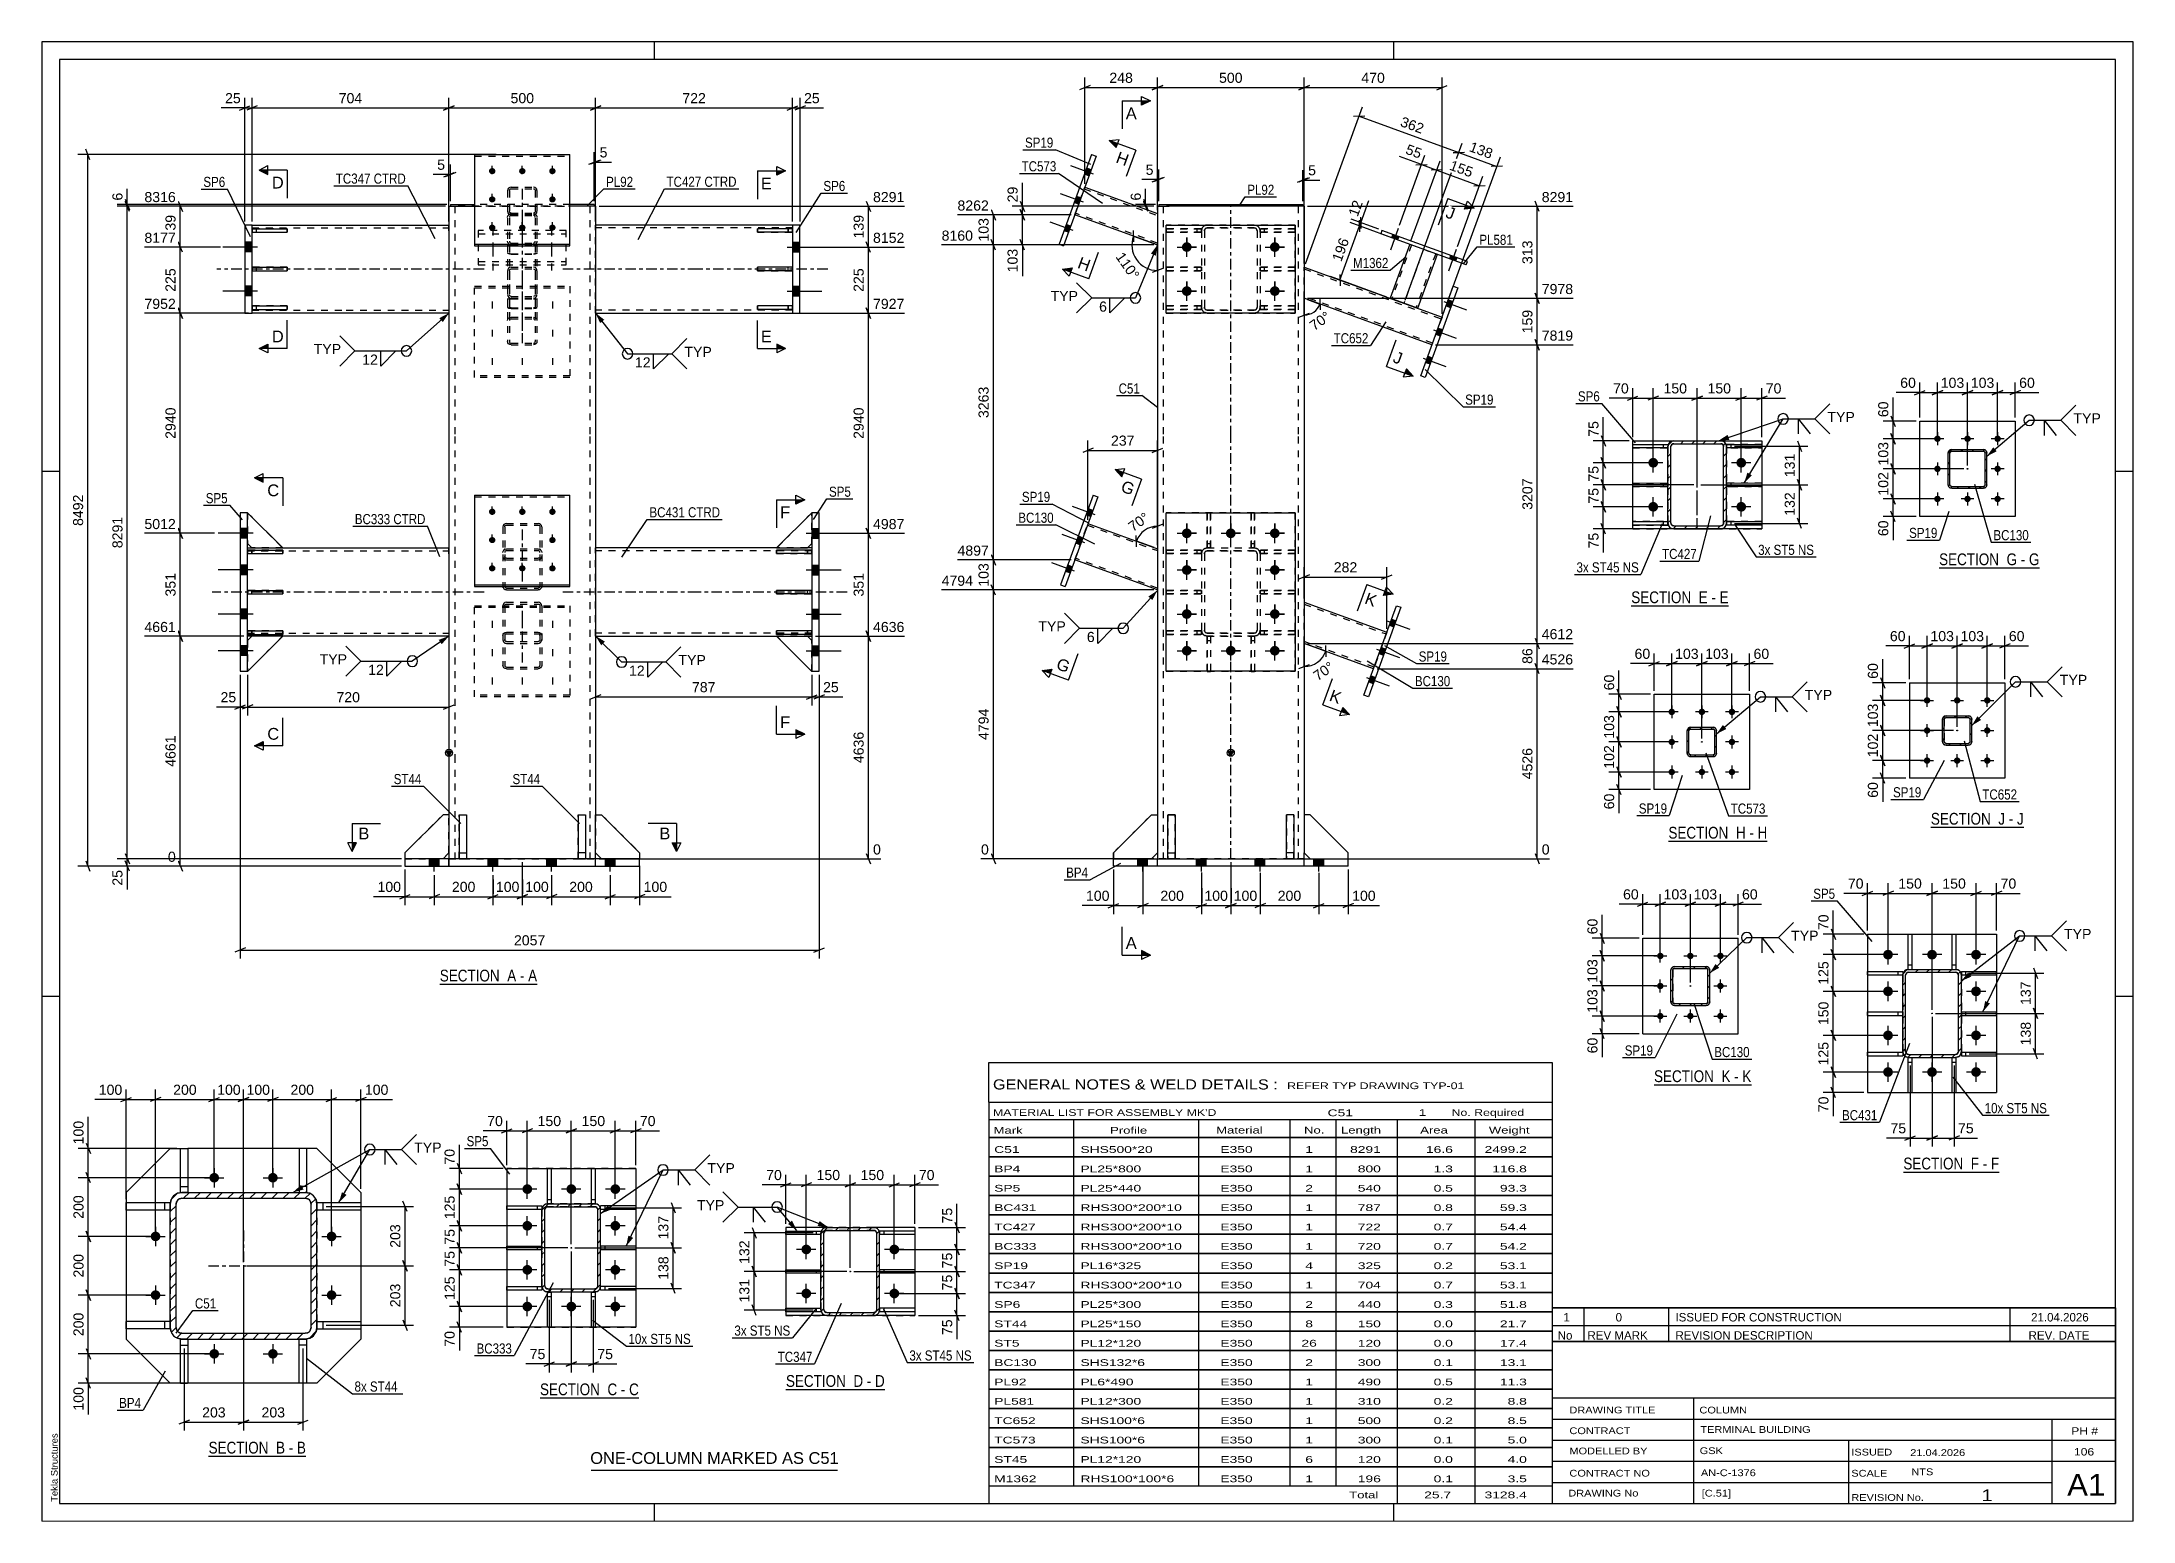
# Paper-space layout 'Layout1' of a CAD drawing. Header units: millimetres. Extents: x 0 to 594, y 0 to 420.
# The model-space entities are those that its viewports show. They can reach past a viewport. Long polylines and large blocks are cut down to what shows.
import ezdxf

# ---------------------------------------------------------------- set-up
doc = ezdxf.new("R2010")
doc.units = ezdxf.units.MM
doc.linetypes.add('DXK_LINE_DOT2', pattern=[3.9198, 1.9599, -1.9599])
doc.linetypes.add('DXK_LINE_DOT3', pattern=[5.9187, 2.979, -0.9799, 0.9799, -0.9799])
doc.layers.add('Viewport layer', color=7, linetype='Continuous', plot=False)
doc.styles.add('Arial', font='ARIAL.TTF', dxfattribs={"height": 0.2})
doc.styles.add('Arial Narrow', font='ARIALN.TTF', dxfattribs={"height": 0.2})

# ---------------------------------------------------------------- blocks, each defined once
blk = doc.blocks.new('Unknown-284932164-18 - 13751')
at = {"color": 6, "linetype": 'Continuous'}
blk.add_line((201.18, 82.58), (229.68, 82.58), dxfattribs=at)
at = {"color": 0, "linetype": 'Continuous'}
blk.add_wipeout([(219.29, 83.33), (219.29, 86.83), (201.18, 86.83), (201.18, 83.33)], dxfattribs=at)
blk.add_wipeout([(223.32, 83.33), (223.32, 86.83), (220.34, 86.83), (220.34, 83.33)], dxfattribs=at)
at = {"color": 7, "linetype": 'Continuous', "style": 'Arial Narrow'}
blk.add_text('SECTION ', height=3.34, dxfattribs=at).set_placement((201.18, 83.33))
at = {"color": 0, "linetype": 'Continuous'}
blk.add_wipeout([(225.65, 83.33), (225.65, 86.83), (224.37, 86.83), (224.37, 83.33)], dxfattribs=at)
at = {"color": 7, "linetype": 'Continuous', "style": 'Arial Narrow'}
blk.add_text('G', height=3.34, dxfattribs=at).set_placement((220.34, 83.33))
at = {"color": 0, "linetype": 'Continuous'}
blk.add_wipeout([(229.68, 83.33), (229.68, 86.83), (226.7, 86.83), (226.7, 83.33)], dxfattribs=at)
at = {"color": 7, "linetype": 'Continuous', "style": 'Arial Narrow'}
for s, p in [('-', (224.37, 83.33)), ('G', (226.7, 83.33))]:
    blk.add_text(s, height=3.34, dxfattribs=at).set_placement(p)
blk = doc.blocks.new('Unknown-284932164-1134')
at = {"color": 5, "linetype": 'Continuous'}
for p, q in [((256.3, 231.92), (-337.7, 231.92)), ((-337.7, 231.92), (-337.7, -188.08)), ((-163.7, 226.92), (-163.7, 231.92)), ((46.3, 226.92), (46.3, 231.92)), ((256.3, -188.08), (256.3, 231.92)), ((251.3, 226.92), (-332.7, 226.92)), ((-332.7, 226.92), (-332.7, -183.08)), ((251.3, -183.08), (251.3, 226.92)), ((-332.7, 109.92), (-337.7, 109.92)), ((256.3, 109.92), (251.3, 109.92)), ((-332.7, -39.08), (-337.7, -39.08)), ((256.3, -39.08), (251.3, -39.08)), ((-332.7, -183.08), (251.3, -183.08)), ((-163.7, -188.08), (-163.7, -183.08)), ((46.3, -188.08), (46.3, -183.08)), ((-337.7, -188.08), (256.3, -188.08))]:
    blk.add_line(p, q, dxfattribs=at)
at = {"color": 174, "linetype": 'Continuous', "style": 'Arial'}
blk.add_text('Tekla Structures', height=1.9102, rotation=90, dxfattribs=at).set_placement((-333.2, -182.58))
blk = doc.blocks.new('Unknown-284932164-11 - 9554')
at = {"color": 6, "linetype": 'Continuous'}
blk.add_line((-290.34, -169.63), (-262.69, -169.63), dxfattribs=at)
at = {"color": 0, "linetype": 'Continuous'}
blk.add_wipeout([(-272.23, -168.88), (-272.23, -165.38), (-290.34, -165.38), (-290.34, -168.88)], dxfattribs=at)
blk.add_wipeout([(-268.62, -168.88), (-268.62, -165.38), (-271.18, -165.38), (-271.18, -168.88)], dxfattribs=at)
at = {"color": 7, "linetype": 'Continuous', "style": 'Arial Narrow'}
blk.add_text('SECTION ', height=3.34, dxfattribs=at).set_placement((-290.34, -168.88))
at = {"color": 0, "linetype": 'Continuous'}
blk.add_wipeout([(-266.3, -168.88), (-266.3, -165.38), (-267.57, -165.38), (-267.57, -168.88)], dxfattribs=at)
at = {"color": 7, "linetype": 'Continuous', "style": 'Arial Narrow'}
blk.add_text('B', height=3.34, dxfattribs=at).set_placement((-271.18, -168.88))
at = {"color": 0, "linetype": 'Continuous'}
blk.add_wipeout([(-262.69, -168.88), (-262.69, -165.38), (-265.25, -165.38), (-265.25, -168.88)], dxfattribs=at)
at = {"color": 7, "linetype": 'Continuous', "style": 'Arial Narrow'}
for s, p in [('B', (-265.25, -168.88)), ('-', (-267.57, -168.88))]:
    blk.add_text(s, height=3.34, dxfattribs=at).set_placement(p)
blk = doc.blocks.new('Unknown-284932164-13 - 8231')
at = {"color": 6, "linetype": 'Continuous'}
blk.add_line((-224.67, -35.6), (-197.02, -35.6), dxfattribs=at)
at = {"color": 0, "linetype": 'Continuous'}
blk.add_wipeout([(-206.56, -34.85), (-206.56, -31.35), (-224.67, -31.35), (-224.67, -34.85)], dxfattribs=at)
blk.add_wipeout([(-202.96, -34.85), (-202.96, -31.35), (-205.51, -31.35), (-205.51, -34.85)], dxfattribs=at)
at = {"color": 7, "linetype": 'Continuous', "style": 'Arial Narrow'}
blk.add_text('SECTION ', height=3.34, dxfattribs=at).set_placement((-224.67, -34.85))
at = {"color": 0, "linetype": 'Continuous'}
blk.add_wipeout([(-200.63, -34.85), (-200.63, -31.35), (-201.91, -31.35), (-201.91, -34.85)], dxfattribs=at)
at = {"color": 7, "linetype": 'Continuous', "style": 'Arial Narrow'}
blk.add_text('A', height=3.34, dxfattribs=at).set_placement((-205.51, -34.85))
at = {"color": 0, "linetype": 'Continuous'}
blk.add_wipeout([(-197.02, -34.85), (-197.02, -31.35), (-199.58, -31.35), (-199.58, -34.85)], dxfattribs=at)
at = {"color": 7, "linetype": 'Continuous', "style": 'Arial Narrow'}
for s, p in [('-', (-201.91, -34.85)), ('A', (-199.58, -34.85))]:
    blk.add_text(s, height=3.34, dxfattribs=at).set_placement(p)
blk = doc.blocks.new('Unknown-284932164-14 - 9753')
at = {"color": 6, "linetype": 'Continuous'}
blk.add_line((-196.2, -153.08), (-168.13, -153.08), dxfattribs=at)
at = {"color": 0, "linetype": 'Continuous'}
blk.add_wipeout([(-178.09, -152.33), (-178.09, -148.83), (-196.2, -148.83), (-196.2, -152.33)], dxfattribs=at)
blk.add_wipeout([(-174.28, -152.33), (-174.28, -148.83), (-177.04, -148.83), (-177.04, -152.33)], dxfattribs=at)
at = {"color": 7, "linetype": 'Continuous', "style": 'Arial Narrow'}
blk.add_text('SECTION ', height=3.34, dxfattribs=at).set_placement((-196.2, -152.33))
at = {"color": 0, "linetype": 'Continuous'}
blk.add_wipeout([(-171.95, -152.33), (-171.95, -148.83), (-173.23, -148.83), (-173.23, -152.33)], dxfattribs=at)
at = {"color": 7, "linetype": 'Continuous', "style": 'Arial Narrow'}
blk.add_text('C', height=3.34, dxfattribs=at).set_placement((-177.04, -152.33))
at = {"color": 0, "linetype": 'Continuous'}
blk.add_wipeout([(-168.13, -152.33), (-168.13, -148.83), (-170.9, -148.83), (-170.9, -152.33)], dxfattribs=at)
at = {"color": 7, "linetype": 'Continuous', "style": 'Arial Narrow'}
for s, p in [('-', (-173.23, -152.33)), ('C', (-170.9, -152.33))]:
    blk.add_text(s, height=3.34, dxfattribs=at).set_placement(p)
blk = doc.blocks.new('Unknown-284932164-15 - 10119')
at = {"color": 6, "linetype": 'Continuous'}
blk.add_line((-126.35, -150.7), (-98.28, -150.7), dxfattribs=at)
at = {"color": 0, "linetype": 'Continuous'}
blk.add_wipeout([(-108.24, -149.95), (-108.24, -146.45), (-126.35, -146.45), (-126.35, -149.95)], dxfattribs=at)
blk.add_wipeout([(-104.43, -149.95), (-104.43, -146.45), (-107.19, -146.45), (-107.19, -149.95)], dxfattribs=at)
at = {"color": 7, "linetype": 'Continuous', "style": 'Arial Narrow'}
blk.add_text('SECTION ', height=3.34, dxfattribs=at).set_placement((-126.35, -149.95))
at = {"color": 0, "linetype": 'Continuous'}
blk.add_wipeout([(-102.1, -149.95), (-102.1, -146.45), (-103.38, -146.45), (-103.38, -149.95)], dxfattribs=at)
at = {"color": 7, "linetype": 'Continuous', "style": 'Arial Narrow'}
blk.add_text('D', height=3.34, dxfattribs=at).set_placement((-107.19, -149.95))
at = {"color": 0, "linetype": 'Continuous'}
blk.add_wipeout([(-98.28, -149.95), (-98.28, -146.45), (-101.05, -146.45), (-101.05, -149.95)], dxfattribs=at)
at = {"color": 7, "linetype": 'Continuous', "style": 'Arial Narrow'}
for s, p in [('-', (-103.38, -149.95)), ('D', (-101.05, -149.95))]:
    blk.add_text(s, height=3.34, dxfattribs=at).set_placement(p)
blk = doc.blocks.new('Unknown-284932164-16 - 11276')
at = {"color": 6, "linetype": 'Continuous'}
blk.add_line((113.74, 71.8), (141.39, 71.8), dxfattribs=at)
at = {"color": 0, "linetype": 'Continuous'}
blk.add_wipeout([(131.85, 72.55), (131.85, 76.05), (113.74, 76.05), (113.74, 72.55)], dxfattribs=at)
blk.add_wipeout([(135.46, 72.55), (135.46, 76.05), (132.9, 76.05), (132.9, 72.55)], dxfattribs=at)
at = {"color": 7, "linetype": 'Continuous', "style": 'Arial Narrow'}
blk.add_text('SECTION ', height=3.34, dxfattribs=at).set_placement((113.74, 72.55))
at = {"color": 0, "linetype": 'Continuous'}
blk.add_wipeout([(137.78, 72.55), (137.78, 76.05), (136.51, 76.05), (136.51, 72.55)], dxfattribs=at)
at = {"color": 7, "linetype": 'Continuous', "style": 'Arial Narrow'}
blk.add_text('E', height=3.34, dxfattribs=at).set_placement((132.9, 72.55))
at = {"color": 0, "linetype": 'Continuous'}
blk.add_wipeout([(141.39, 72.55), (141.39, 76.05), (138.83, 76.05), (138.83, 72.55)], dxfattribs=at)
at = {"color": 7, "linetype": 'Continuous', "style": 'Arial Narrow'}
for s, p in [('-', (136.51, 72.55)), ('E', (138.83, 72.55))]:
    blk.add_text(s, height=3.34, dxfattribs=at).set_placement(p)
blk = doc.blocks.new('Unknown-284932164-17 - 12148')
at = {"color": 6, "linetype": 'Continuous'}
blk.add_line((191.03, -88.96), (218.24, -88.96), dxfattribs=at)
at = {"color": 0, "linetype": 'Continuous'}
blk.add_wipeout([(209.13, -88.21), (209.13, -84.71), (191.03, -84.71), (191.03, -88.21)], dxfattribs=at)
blk.add_wipeout([(212.53, -88.21), (212.53, -84.71), (210.18, -84.71), (210.18, -88.21)], dxfattribs=at)
at = {"color": 7, "linetype": 'Continuous', "style": 'Arial Narrow'}
blk.add_text('SECTION ', height=3.34, dxfattribs=at).set_placement((191.03, -88.21))
at = {"color": 0, "linetype": 'Continuous'}
blk.add_wipeout([(214.85, -88.21), (214.85, -84.71), (213.58, -84.71), (213.58, -88.21)], dxfattribs=at)
at = {"color": 7, "linetype": 'Continuous', "style": 'Arial Narrow'}
blk.add_text('F', height=3.34, dxfattribs=at).set_placement((210.18, -88.21))
at = {"color": 0, "linetype": 'Continuous'}
blk.add_wipeout([(218.24, -88.21), (218.24, -84.71), (215.9, -84.71), (215.9, -88.21)], dxfattribs=at)
at = {"color": 7, "linetype": 'Continuous', "style": 'Arial Narrow'}
for s, p in [('-', (213.58, -88.21)), ('F', (215.9, -88.21))]:
    blk.add_text(s, height=3.34, dxfattribs=at).set_placement(p)
blk = doc.blocks.new('Unknown-284932164-19 - 13890')
at = {"color": 6, "linetype": 'Continuous'}
blk.add_line((124.3, 4.96), (152.37, 4.96), dxfattribs=at)
at = {"color": 0, "linetype": 'Continuous'}
blk.add_wipeout([(142.41, 5.71), (142.41, 9.21), (124.3, 9.21), (124.3, 5.71)], dxfattribs=at)
blk.add_wipeout([(146.23, 5.71), (146.23, 9.21), (143.46, 9.21), (143.46, 5.71)], dxfattribs=at)
at = {"color": 7, "linetype": 'Continuous', "style": 'Arial Narrow'}
blk.add_text('SECTION ', height=3.34, dxfattribs=at).set_placement((124.3, 5.71))
at = {"color": 0, "linetype": 'Continuous'}
blk.add_wipeout([(148.55, 5.71), (148.55, 9.21), (147.28, 9.21), (147.28, 5.71)], dxfattribs=at)
at = {"color": 7, "linetype": 'Continuous', "style": 'Arial Narrow'}
blk.add_text('H', height=3.34, dxfattribs=at).set_placement((143.46, 5.71))
at = {"color": 0, "linetype": 'Continuous'}
blk.add_wipeout([(152.37, 5.71), (152.37, 9.21), (149.6, 9.21), (149.6, 5.71)], dxfattribs=at)
at = {"color": 7, "linetype": 'Continuous', "style": 'Arial Narrow'}
for s, p in [('-', (147.28, 5.71)), ('H', (149.6, 5.71))]:
    blk.add_text(s, height=3.34, dxfattribs=at).set_placement(p)
blk = doc.blocks.new('Unknown-284932164-21 - 14058')
at = {"color": 6, "linetype": 'Continuous'}
blk.add_line((198.84, 8.92), (225.21, 8.92), dxfattribs=at)
at = {"color": 0, "linetype": 'Continuous'}
blk.add_wipeout([(216.95, 9.67), (216.95, 13.17), (198.84, 13.17), (198.84, 9.67)], dxfattribs=at)
blk.add_wipeout([(219.92, 9.67), (219.92, 13.17), (218, 13.17), (218, 9.67)], dxfattribs=at)
at = {"color": 7, "linetype": 'Continuous', "style": 'Arial Narrow'}
blk.add_text('SECTION ', height=3.34, dxfattribs=at).set_placement((198.84, 9.67))
at = {"color": 0, "linetype": 'Continuous'}
blk.add_wipeout([(222.24, 9.67), (222.24, 13.17), (220.97, 13.17), (220.97, 9.67)], dxfattribs=at)
at = {"color": 7, "linetype": 'Continuous', "style": 'Arial Narrow'}
blk.add_text('J', height=3.34, dxfattribs=at).set_placement((218, 9.67))
at = {"color": 0, "linetype": 'Continuous'}
blk.add_wipeout([(225.21, 9.67), (225.21, 13.17), (223.29, 13.17), (223.29, 9.67)], dxfattribs=at)
at = {"color": 7, "linetype": 'Continuous', "style": 'Arial Narrow'}
for s, p in [('J', (223.29, 9.67)), ('-', (220.97, 9.67))]:
    blk.add_text(s, height=3.34, dxfattribs=at).set_placement(p)
blk = doc.blocks.new('Unknown-284932164-22 - 14164')
at = {"color": 6, "linetype": 'Continuous'}
blk.add_line((120.21, -64.17), (147.86, -64.17), dxfattribs=at)
at = {"color": 0, "linetype": 'Continuous'}
blk.add_wipeout([(138.32, -63.42), (138.32, -59.92), (120.21, -59.92), (120.21, -63.42)], dxfattribs=at)
blk.add_wipeout([(141.92, -63.42), (141.92, -59.92), (139.37, -59.92), (139.37, -63.42)], dxfattribs=at)
at = {"color": 7, "linetype": 'Continuous', "style": 'Arial Narrow'}
blk.add_text('SECTION ', height=3.34, dxfattribs=at).set_placement((120.21, -63.42))
at = {"color": 0, "linetype": 'Continuous'}
blk.add_wipeout([(144.25, -63.42), (144.25, -59.92), (142.97, -59.92), (142.97, -63.42)], dxfattribs=at)
at = {"color": 7, "linetype": 'Continuous', "style": 'Arial Narrow'}
blk.add_text('K', height=3.34, dxfattribs=at).set_placement((139.37, -63.42))
at = {"color": 0, "linetype": 'Continuous'}
blk.add_wipeout([(147.86, -63.42), (147.86, -59.92), (145.3, -59.92), (145.3, -63.42)], dxfattribs=at)
at = {"color": 7, "linetype": 'Continuous', "style": 'Arial Narrow'}
for s, p in [('-', (142.97, -63.42)), ('K', (145.3, -63.42))]:
    blk.add_text(s, height=3.34, dxfattribs=at).set_placement(p)
blk = doc.blocks.new('Part-284932164-13766 - 13751')
at = {"linetype": 'Continuous'}
h = blk.add_hatch(dxfattribs=at)
h.set_pattern_fill('', scale=0.7, style=0, pattern_type=0)
h.set_pattern_definition([(45, (204.7474, 116.185), (-1.57154, 1.57154), [])])
h.paths.add_polyline_path([(213.75, 116.18), (204.75, 116.18), (204.36, 116.11), (204.04, 115.89), (203.82, 115.57), (203.75, 115.18), (203.75, 106.18), (203.82, 105.8), (204.04, 105.48), (204.36, 105.26), (204.75, 105.18), (213.75, 105.18), (214.13, 105.26), (214.45, 105.48), (214.67, 105.8), (214.75, 106.18), (214.75, 115.18), (214.67, 115.57), (214.45, 115.89), (214.13, 116.11)])
h.paths.add_polyline_path([(214.21, 115.38), (214.25, 115.18), (214.25, 106.18), (214.21, 105.99), (214.1, 105.83), (213.94, 105.72), (213.75, 105.68), (204.75, 105.68), (204.56, 105.72), (204.39, 105.83), (204.29, 105.99), (204.25, 106.18), (204.25, 115.18), (204.29, 115.38), (204.39, 115.54), (204.56, 115.65), (204.75, 115.68), (213.75, 115.68), (213.94, 115.65), (214.1, 115.54)])
blk.add_hatch(color=246, dxfattribs=at).paths.add_polyline_path([(209.25, 110.58, -1), (209.25, 110.78, -1)])
at = {"color": 7, "linetype": 'DXK_LINE_DOT2'}
for p, q in [((203.75, 115.18), (203.82, 115.57)), ((203.75, 106.18), (203.75, 115.18)), ((204.29, 115.38), (204.25, 115.18)), ((204.25, 106.18), (204.25, 115.18)), ((204.39, 115.54), (204.29, 115.38)), ((204.36, 116.11), (204.75, 116.18)), ((204.56, 115.65), (204.39, 115.54)), ((204.75, 115.68), (204.56, 115.65)), ((204.75, 116.18), (213.75, 116.18)), ((204.75, 115.68), (213.75, 115.68)), ((213.75, 116.18), (214.13, 116.11)), ((213.94, 115.65), (213.75, 115.68)), ((214.1, 115.54), (213.94, 115.65)), ((214.21, 115.38), (214.1, 115.54)), ((214.25, 115.18), (214.21, 115.38)), ((214.25, 106.18), (214.25, 115.18)), ((214.67, 115.57), (214.75, 115.18)), ((214.75, 106.18), (214.75, 115.18)), ((203.82, 105.8), (203.75, 106.18)), ((204.25, 106.18), (204.29, 105.99)), ((204.29, 105.99), (204.39, 105.83)), ((204.75, 105.18), (204.36, 105.26)), ((204.39, 105.83), (204.56, 105.72)), ((204.56, 105.72), (204.75, 105.68)), ((204.75, 105.68), (213.75, 105.68)), ((204.75, 105.18), (213.75, 105.18)), ((213.75, 105.68), (213.94, 105.72)), ((214.13, 105.26), (213.75, 105.18)), ((213.94, 105.72), (214.1, 105.83)), ((214.1, 105.83), (214.21, 105.99)), ((214.21, 105.99), (214.25, 106.18)), ((214.75, 106.18), (214.67, 105.8))]:
    blk.add_line(p, q, dxfattribs=at)
at = {"color": 2, "linetype": 'Continuous'}
for p, q in [((203.82, 115.57), (203.75, 115.18)), ((203.75, 106.18), (203.75, 115.18)), ((204.25, 115.18), (204.29, 115.38)), ((204.25, 106.18), (204.25, 115.18)), ((204.29, 115.38), (204.39, 115.54)), ((204.75, 116.18), (204.36, 116.11)), ((204.39, 115.54), (204.56, 115.65)), ((204.56, 115.65), (204.75, 115.68)), ((204.75, 116.18), (213.75, 116.18)), ((204.75, 115.68), (213.75, 115.68)), ((214.13, 116.11), (213.75, 116.18)), ((213.75, 115.68), (213.94, 115.65)), ((213.94, 115.65), (214.1, 115.54)), ((214.1, 115.54), (214.21, 115.38)), ((214.21, 115.38), (214.25, 115.18)), ((214.25, 106.18), (214.25, 115.18)), ((214.75, 115.18), (214.67, 115.57)), ((214.75, 106.18), (214.75, 115.18)), ((203.75, 106.18), (203.82, 105.8)), ((204.29, 105.99), (204.25, 106.18)), ((204.39, 105.83), (204.29, 105.99)), ((204.36, 105.26), (204.75, 105.18)), ((204.56, 105.72), (204.39, 105.83)), ((204.75, 105.68), (204.56, 105.72)), ((204.75, 105.68), (213.75, 105.68)), ((204.75, 105.18), (213.75, 105.18)), ((213.94, 105.72), (213.75, 105.68)), ((213.75, 105.18), (214.13, 105.26)), ((214.1, 105.83), (213.94, 105.72)), ((214.21, 105.99), (214.1, 105.83)), ((214.25, 106.18), (214.21, 105.99)), ((214.67, 105.8), (214.75, 106.18))]:
    blk.add_line(p, q, dxfattribs=at)
at = {"color": 7, "linetype": 'DXK_LINE_DOT3'}
blk.add_line((209.25, 110.68), (209.25, 110.68), dxfattribs=at)
at = {"color": 246, "linetype": 'DXK_LINE_DOT2'}
blk.add_line((209.25, 110.68), (209.25, 110.68), dxfattribs=at)
at = {"color": 246, "linetype": 'Continuous'}
blk.add_circle((209.25, 110.68), 0.1, dxfattribs=at)
at = {"color": 7, "linetype": 'DXK_LINE_DOT2'}
for centre, start, end in [((204.75, 115.18), 112.5, 157.5), ((213.75, 115.18), 22.5, 67.5), ((204.75, 106.18), 202.5, 247.5), ((213.75, 106.18), 292.5, 337.5)]:
    blk.add_arc(centre, 1, start, end, dxfattribs=at)
at = {"color": 2, "linetype": 'Continuous'}
for centre, start, end in [((204.75, 115.18), 112.5, 157.5), ((213.75, 115.18), 22.5, 67.5), ((204.75, 106.18), 202.5, 247.5), ((213.75, 106.18), 292.5, 337.5)]:
    blk.add_arc(centre, 1, start, end, dxfattribs=at)
blk = doc.blocks.new('Part-284932164-13769 - 13751')
at = {"color": 2, "linetype": 'Continuous'}
for p, q in [((195.71, 97.14), (195.71, 124.23)), ((195.71, 124.23), (222.79, 124.23)), ((222.79, 124.23), (222.79, 97.14)), ((222.79, 97.14), (195.71, 97.14))]:
    blk.add_line(p, q, dxfattribs=at)
blk = doc.blocks.new('Bolt-284932164-13810 - 13751')
at = {"linetype": 'Continuous'}
for points in [[(200.71, 118.31, -1), (200.71, 120.14, -1)], [(209.25, 118.31, -1), (209.25, 120.14, -1)], [(217.79, 118.31, -1), (217.79, 120.14, -1)], [(200.71, 109.77, -1), (200.71, 111.6, -1)], [(217.79, 109.77, -1), (217.79, 111.6, -1)], [(200.71, 101.23, -1), (200.71, 103.06, -1)], [(209.25, 101.23, -1), (209.25, 103.06, -1)], [(217.79, 101.23, -1), (217.79, 103.06, -1)]]:
    blk.add_hatch(color=1, dxfattribs=at).paths.add_polyline_path(points)
at = {"color": 1, "linetype": 'Continuous'}
for p, q in [((202.54, 119.23), (198.87, 119.23)), ((200.71, 121.06), (200.71, 117.39)), ((211.08, 119.23), (207.41, 119.23)), ((209.25, 121.06), (209.25, 117.39)), ((219.62, 119.23), (215.96, 119.23)), ((217.79, 121.06), (217.79, 117.39)), ((202.54, 110.68), (198.87, 110.68)), ((200.71, 112.52), (200.71, 108.85)), ((219.62, 110.68), (215.96, 110.68)), ((217.79, 112.52), (217.79, 108.85)), ((202.54, 102.14), (198.87, 102.14)), ((200.71, 103.98), (200.71, 100.31)), ((211.08, 102.14), (207.41, 102.14)), ((209.25, 103.98), (209.25, 100.31)), ((219.62, 102.14), (215.96, 102.14)), ((217.79, 103.98), (217.79, 100.31))]:
    blk.add_line(p, q, dxfattribs=at)
blk = doc.blocks.new('Part-284932164-9560 - 9554')
at = {"color": 2, "linetype": 'Continuous'}
for p, q in [((-298.32, -94.74), (-298.32, -82.24)), ((-298.32, -82.24), (-296.23, -82.24)), ((-296.23, -82.24), (-296.23, -94.74)), ((-298.32, -93.07), (-296.23, -93.07)), ((-298.32, -94.74), (-297.9, -94.74))]:
    blk.add_line(p, q, dxfattribs=at)
at = {"color": 7, "linetype": 'DXK_LINE_DOT2'}
blk.add_line((-296.23, -94.74), (-297.9, -94.74), dxfattribs=at)
blk = doc.blocks.new('Part-284932164-9559 - 9554')
at = {"color": 2, "linetype": 'Continuous'}
for p, q in [((-301.23, -82.24), (-313.73, -94.74)), ((-301.23, -82.24), (-298.32, -82.24)), ((-264.57, -82.24), (-296.23, -82.24)), ((-259.57, -82.24), (-262.48, -82.24)), ((-259.57, -82.24), (-247.07, -94.74)), ((-313.73, -94.74), (-313.73, -97.65)), ((-247.07, -94.74), (-247.07, -97.65)), ((-313.73, -99.74), (-313.73, -131.4)), ((-247.07, -99.74), (-247.07, -131.4)), ((-313.73, -133.49), (-313.73, -136.41)), ((-301.23, -148.9), (-313.73, -136.41)), ((-247.07, -136.41), (-259.57, -148.9)), ((-247.07, -133.49), (-247.07, -136.41)), ((-298.32, -148.9), (-301.23, -148.9)), ((-264.57, -148.9), (-296.23, -148.9)), ((-259.57, -148.9), (-262.48, -148.9))]:
    blk.add_line(p, q, dxfattribs=at)
at = {"color": 7, "linetype": 'DXK_LINE_DOT2'}
for p, q in [((-298.32, -82.24), (-296.23, -82.24)), ((-262.48, -82.24), (-264.57, -82.24)), ((-313.73, -97.65), (-313.73, -99.74)), ((-247.07, -97.65), (-247.07, -99.74)), ((-313.73, -131.4), (-313.73, -133.49)), ((-247.07, -131.4), (-247.07, -133.49)), ((-298.32, -148.9), (-296.23, -148.9)), ((-262.48, -148.9), (-264.57, -148.9))]:
    blk.add_line(p, q, dxfattribs=at)
blk = doc.blocks.new('Part-284932164-9561 - 9554')
at = {"color": 2, "linetype": 'Continuous'}
for p, q in [((-264.57, -82.24), (-264.57, -94.74)), ((-262.48, -82.24), (-264.57, -82.24)), ((-262.48, -82.24), (-262.48, -94.74)), ((-262.48, -93.07), (-264.57, -93.07)), ((-262.48, -94.74), (-262.9, -94.74))]:
    blk.add_line(p, q, dxfattribs=at)
at = {"color": 7, "linetype": 'DXK_LINE_DOT2'}
blk.add_line((-264.57, -94.74), (-262.9, -94.74), dxfattribs=at)
blk = doc.blocks.new('Part-284932164-9562 - 9554')
at = {"color": 2, "linetype": 'Continuous'}
for p, q in [((-298.32, -148.9), (-298.32, -136.4)), ((-298.32, -136.4), (-297.9, -136.4)), ((-296.23, -136.4), (-296.23, -148.9)), ((-298.32, -138.07), (-296.23, -138.07)), ((-296.23, -148.9), (-298.32, -148.9))]:
    blk.add_line(p, q, dxfattribs=at)
at = {"color": 7, "linetype": 'DXK_LINE_DOT2'}
blk.add_line((-296.23, -136.4), (-297.9, -136.4), dxfattribs=at)
blk = doc.blocks.new('Part-284932164-9563 - 9554')
at = {"color": 2, "linetype": 'Continuous'}
for p, q in [((-264.57, -148.9), (-264.57, -136.4)), ((-262.9, -136.4), (-262.48, -136.4)), ((-262.48, -136.4), (-262.48, -148.9)), ((-262.48, -138.07), (-264.57, -138.07)), ((-262.48, -148.9), (-264.57, -148.9))]:
    blk.add_line(p, q, dxfattribs=at)
at = {"color": 7, "linetype": 'DXK_LINE_DOT2'}
blk.add_line((-262.9, -136.4), (-264.57, -136.4), dxfattribs=at)
blk = doc.blocks.new('Part-284932164-9564 - 9554')
at = {"color": 2, "linetype": 'Continuous'}
for p, q in [((-259.56, -131.4), (-247.06, -131.4)), ((-259.56, -133.07), (-259.56, -133.49)), ((-259.56, -133.49), (-247.06, -133.49)), ((-257.9, -131.4), (-257.9, -133.49)), ((-247.06, -131.4), (-247.06, -133.49))]:
    blk.add_line(p, q, dxfattribs=at)
at = {"color": 7, "linetype": 'DXK_LINE_DOT2'}
blk.add_line((-259.56, -131.4), (-259.56, -133.07), dxfattribs=at)
blk = doc.blocks.new('Part-284932164-9565 - 9554')
at = {"color": 2, "linetype": 'Continuous'}
for p, q in [((-259.56, -97.65), (-259.56, -98.07)), ((-259.56, -97.65), (-247.06, -97.65)), ((-247.06, -99.74), (-259.56, -99.74)), ((-257.9, -97.65), (-257.9, -99.74)), ((-247.06, -97.65), (-247.06, -99.74))]:
    blk.add_line(p, q, dxfattribs=at)
at = {"color": 7, "linetype": 'DXK_LINE_DOT2'}
blk.add_line((-259.56, -98.07), (-259.56, -99.74), dxfattribs=at)
blk = doc.blocks.new('Part-284932164-9566 - 9554')
at = {"color": 2, "linetype": 'Continuous'}
for p, q in [((-313.73, -133.49), (-313.73, -131.4)), ((-301.23, -131.4), (-313.73, -131.4)), ((-301.23, -133.49), (-313.73, -133.49)), ((-302.9, -131.4), (-302.9, -133.49)), ((-301.23, -133.07), (-301.23, -133.49))]:
    blk.add_line(p, q, dxfattribs=at)
at = {"color": 7, "linetype": 'DXK_LINE_DOT2'}
blk.add_line((-301.23, -131.4), (-301.23, -133.07), dxfattribs=at)
blk = doc.blocks.new('Part-284932164-9567 - 9554')
at = {"color": 2, "linetype": 'Continuous'}
for p, q in [((-313.73, -99.74), (-313.73, -97.65)), ((-313.73, -97.65), (-301.23, -97.65)), ((-301.23, -99.74), (-313.73, -99.74)), ((-302.9, -97.65), (-302.9, -99.74)), ((-301.23, -97.65), (-301.23, -98.07))]:
    blk.add_line(p, q, dxfattribs=at)
at = {"color": 7, "linetype": 'DXK_LINE_DOT2'}
blk.add_line((-301.23, -98.07), (-301.23, -99.74), dxfattribs=at)
blk = doc.blocks.new('Part-284932164-9609 - 9554')
at = {"linetype": 'Continuous'}
h = blk.add_hatch(dxfattribs=at)
h.set_pattern_fill('', scale=0.7, style=0, pattern_type=0)
h.set_pattern_definition([(45, (-299.174, -94.9917), (-1.571545, 1.571545), [])])
h.paths.add_polyline_path([(-297.9, -94.74), (-299.17, -94.99), (-300.26, -95.71), (-300.98, -96.8), (-301.23, -98.07), (-301.23, -133.07), (-300.98, -134.35), (-300.26, -135.43), (-299.17, -136.15), (-297.9, -136.4), (-262.9, -136.4), (-261.62, -136.15), (-260.54, -135.43), (-259.82, -134.35), (-259.57, -133.07), (-259.57, -98.07), (-259.82, -96.8), (-260.54, -95.71), (-261.62, -94.99), (-262.9, -94.74)])
h.paths.add_polyline_path([(-262.26, -96.53), (-261.72, -96.89), (-261.36, -97.43), (-261.23, -98.07), (-261.23, -133.07), (-261.36, -133.71), (-261.72, -134.25), (-262.26, -134.61), (-262.9, -134.74), (-297.9, -134.74), (-298.54, -134.61), (-299.08, -134.25), (-299.44, -133.71), (-299.57, -133.07), (-299.57, -98.07), (-299.44, -97.43), (-299.08, -96.89), (-298.54, -96.53), (-297.9, -96.4), (-262.9, -96.4)])
at = {"color": 7, "linetype": 'DXK_LINE_DOT2'}
for p, q in [((-299.17, -94.99), (-297.9, -94.74)), ((-297.9, -94.74), (-262.9, -94.74)), ((-262.9, -94.74), (-261.62, -94.99)), ((-301.23, -98.07), (-300.98, -96.8)), ((-301.23, -98.07), (-301.23, -133.07)), ((-299.44, -97.43), (-299.57, -98.07)), ((-299.57, -133.07), (-299.57, -98.07)), ((-297.9, -96.4), (-298.54, -96.53)), ((-297.9, -96.4), (-262.9, -96.4)), ((-262.26, -96.53), (-262.9, -96.4)), ((-261.23, -98.07), (-261.36, -97.43)), ((-261.23, -133.07), (-261.23, -98.07)), ((-259.82, -96.8), (-259.57, -98.07)), ((-259.57, -98.07), (-259.57, -133.07)), ((-300.98, -134.35), (-301.23, -133.07)), ((-299.57, -133.07), (-299.44, -133.71)), ((-297.9, -136.4), (-299.17, -136.15)), ((-298.54, -134.61), (-297.9, -134.74)), ((-297.9, -134.74), (-262.9, -134.74)), ((-297.9, -136.4), (-262.9, -136.4)), ((-262.9, -134.74), (-262.26, -134.61)), ((-261.62, -136.15), (-262.9, -136.4)), ((-261.36, -133.71), (-261.23, -133.07)), ((-259.57, -133.07), (-259.82, -134.35))]:
    blk.add_line(p, q, dxfattribs=at)
at = {"color": 2, "linetype": 'Continuous'}
for p, q in [((-297.9, -94.74), (-299.17, -94.99)), ((-297.9, -94.74), (-262.9, -94.74)), ((-261.62, -94.99), (-262.9, -94.74)), ((-300.98, -96.8), (-301.23, -98.07)), ((-301.23, -133.07), (-301.23, -98.07)), ((-299.57, -98.07), (-299.44, -97.43)), ((-299.57, -133.07), (-299.57, -98.07)), ((-298.54, -96.53), (-297.9, -96.4)), ((-297.9, -96.4), (-262.9, -96.4)), ((-262.9, -96.4), (-262.26, -96.53)), ((-261.36, -97.43), (-261.23, -98.07)), ((-261.23, -133.07), (-261.23, -98.07)), ((-259.57, -98.07), (-259.82, -96.8)), ((-259.57, -133.07), (-259.57, -98.07)), ((-301.23, -133.07), (-300.98, -134.35)), ((-299.44, -133.71), (-299.57, -133.07)), ((-299.17, -136.15), (-297.9, -136.4)), ((-297.9, -134.74), (-298.54, -134.61)), ((-297.9, -134.74), (-262.9, -134.74)), ((-297.9, -136.4), (-262.9, -136.4)), ((-262.26, -134.61), (-262.9, -134.74)), ((-262.9, -136.4), (-261.62, -136.15)), ((-261.23, -133.07), (-261.36, -133.71)), ((-259.82, -134.35), (-259.57, -133.07))]:
    blk.add_line(p, q, dxfattribs=at)
at = {"color": 7, "linetype": 'DXK_LINE_DOT3'}
for p, q in [((-280.4, -105.57), (-280.4, -125.57)), ((-290.4, -115.57), (-270.4, -115.57))]:
    blk.add_line(p, q, dxfattribs=at)
at = {"color": 7, "linetype": 'DXK_LINE_DOT2'}
for centre, radius, start, end in [((-297.9, -98.07), 3.33, 112.5, 157.5), ((-262.9, -98.07), 3.33, 22.5, 67.5), ((-297.9, -98.07), 1.67, 112.5, 157.5), ((-262.9, -98.07), 1.67, 22.5, 67.5), ((-297.9, -133.07), 3.33, 202.5, 247.5), ((-297.9, -133.07), 1.67, 202.5, 247.5), ((-262.9, -133.07), 1.67, 292.5, 337.5), ((-262.9, -133.07), 3.33, 292.5, 337.5)]:
    blk.add_arc(centre, radius, start, end, dxfattribs=at)
at = {"color": 2, "linetype": 'Continuous'}
for centre, radius, start, end in [((-297.9, -98.07), 3.33, 112.5, 157.5), ((-262.9, -98.07), 3.33, 22.5, 67.5), ((-297.9, -98.07), 1.67, 112.5, 157.5), ((-262.9, -98.07), 1.67, 22.5, 67.5), ((-297.9, -133.07), 3.33, 202.5, 247.5), ((-297.9, -133.07), 1.67, 202.5, 247.5), ((-262.9, -133.07), 1.67, 292.5, 337.5), ((-262.9, -133.07), 3.33, 292.5, 337.5)]:
    blk.add_arc(centre, radius, start, end, dxfattribs=at)
blk = doc.blocks.new('Bolt-284932164-9610 - 9554')
at = {"linetype": 'Continuous'}
for points in [[(-288.73, -89.2, -1), (-288.73, -91.95, -1)], [(-272.07, -89.2, -1), (-272.07, -91.95, -1)], [(-305.4, -105.86, -1), (-305.4, -108.61, -1)], [(-255.4, -105.86, -1), (-255.4, -108.61, -1)], [(-305.4, -122.53, -1), (-305.4, -125.28, -1)], [(-255.4, -122.53, -1), (-255.4, -125.28, -1)], [(-288.73, -139.2, -1), (-288.73, -141.95, -1)], [(-272.07, -139.2, -1), (-272.07, -141.95, -1)]]:
    blk.add_hatch(color=1, dxfattribs=at).paths.add_polyline_path(points)
at = {"color": 1, "linetype": 'Continuous'}
for p, q in [((-288.73, -87.82), (-288.73, -93.32)), ((-272.07, -87.82), (-272.07, -93.32)), ((-291.48, -90.57), (-285.98, -90.57)), ((-274.82, -90.57), (-269.32, -90.57)), ((-305.4, -104.49), (-305.4, -109.99)), ((-255.4, -104.49), (-255.4, -109.99)), ((-308.15, -107.24), (-302.65, -107.24)), ((-258.15, -107.24), (-252.65, -107.24)), ((-308.15, -123.9), (-302.65, -123.9)), ((-305.4, -121.15), (-305.4, -126.65)), ((-258.15, -123.9), (-252.65, -123.9)), ((-255.4, -121.15), (-255.4, -126.65)), ((-291.48, -140.57), (-285.98, -140.57)), ((-288.73, -137.82), (-288.73, -143.32)), ((-274.82, -140.57), (-269.32, -140.57)), ((-272.07, -137.82), (-272.07, -143.32))]:
    blk.add_line(p, q, dxfattribs=at)
blk = doc.blocks.new('Bolt-284932164-2108 - 1878')
at = {"linetype": 'Continuous'}
for points in [[(-23.62, 0), (-26.38, 0), (-26.38, -2.08), (-23.62, -2.08)], [(-23.62, 0), (-26.38, 0), (-26.38, -2.08), (-23.62, -2.08)], [(-6.96, 0), (-9.71, 0), (-9.71, -2.08), (-6.96, -2.08)], [(-6.96, 0), (-9.71, 0), (-9.71, -2.08), (-6.96, -2.08)], [(9.71, 0), (6.96, 0), (6.96, -2.08), (9.71, -2.08)], [(9.71, 0), (6.96, 0), (6.96, -2.08), (9.71, -2.08)], [(26.38, 0), (23.62, 0), (23.62, -2.08), (26.38, -2.08)], [(26.38, 0), (23.62, 0), (23.62, -2.08), (26.38, -2.08)]]:
    blk.add_hatch(color=1, dxfattribs=at).paths.add_polyline_path(points)
at = {"color": 1, "linetype": 'Continuous'}
for p, q in [((-26.38, -2.08), (-26.38, 0)), ((-26.38, -2.08), (-26.38, 0)), ((-25, -3.67), (-25, 0)), ((-25, -3.67), (-25, 0)), ((-23.62, -2.08), (-23.62, 0)), ((-23.62, -2.08), (-23.62, 0)), ((-9.71, -2.08), (-9.71, 0)), ((-9.71, -2.08), (-9.71, 0)), ((-8.33, -3.67), (-8.33, 0)), ((-8.33, -3.67), (-8.33, 0)), ((-6.96, -2.08), (-6.96, 0)), ((-6.96, -2.08), (-6.96, 0)), ((6.96, -2.08), (6.96, 0)), ((6.96, -2.08), (6.96, 0)), ((8.33, -3.67), (8.33, 0)), ((8.33, -3.67), (8.33, 0)), ((9.71, -2.08), (9.71, 0)), ((9.71, -2.08), (9.71, 0)), ((23.62, -2.08), (23.62, 0)), ((23.62, -2.08), (23.62, 0)), ((25, -3.67), (25, 0)), ((25, -3.67), (25, 0)), ((26.38, -2.08), (26.38, 0)), ((26.38, -2.08), (26.38, 0))]:
    blk.add_line(p, q, dxfattribs=at)
blk = doc.blocks.new('Part-284932164-1881 - 1878')
at = {"color": 7, "linetype": 'DXK_LINE_DOT2'}
for p, q in [((-8.33, 87.62), (-18.33, 87.62)), ((-18.33, 87.62), (-18.33, 86.62)), ((-18.33, 86.62), (-8.33, 86.62)), ((-9.58, 86.62), (-9.58, 87.62)), ((-8.33, 86.62), (-8.33, 87.62))]:
    blk.add_line(p, q, dxfattribs=at)
blk = doc.blocks.new('Part-284932164-1880 - 1878')
at = {"color": 7, "linetype": 'DXK_LINE_DOT2'}
for p, q in [((-8.33, 64.7), (-18.33, 64.7)), ((-18.33, 64.7), (-18.33, 63.7)), ((-18.33, 63.7), (-8.33, 63.7)), ((-9.58, 63.7), (-9.58, 64.7)), ((-8.33, 63.7), (-8.33, 64.7))]:
    blk.add_line(p, q, dxfattribs=at)
blk = doc.blocks.new('Part-284932164-1882 - 1878')
at = {"color": 7, "linetype": 'DXK_LINE_DOT2'}
for p, q in [((-8.33, 76.16), (-18.33, 76.16)), ((-18.33, 76.16), (-18.33, 75.16)), ((-18.33, 75.16), (-8.33, 75.16)), ((-9.58, 75.16), (-9.58, 76.16)), ((-8.33, 75.16), (-8.33, 76.16))]:
    blk.add_line(p, q, dxfattribs=at)
blk = doc.blocks.new('Part-284932164-2067 - 1878')
at = {"color": 7, "linetype": 'DXK_LINE_DOT2'}
for p, q in [((-44.33, 182.82), (-41.48, 190.65)), ((-41.65, 190.18), (-20.83, 182.61)), ((-20.83, 174.8), (-44.15, 183.29)), ((-20.83, 183.14), (-20.83, 174.27))]:
    blk.add_line(p, q, dxfattribs=at)
at = {"color": 2, "linetype": 'Continuous'}
for p, q in [((-41.48, 190.65), (-20.83, 183.14)), ((-20.83, 174.27), (-44.33, 182.82))]:
    blk.add_line(p, q, dxfattribs=at)
blk = doc.blocks.new('Bolt-284932164-2131 - 1878')
at = {"linetype": 'Continuous'}
for points in [[(45.65, 176.32), (47.38, 175.7), (47.72, 176.64), (46, 177.26)], [(62.1, 170.34), (63.82, 169.71), (64.16, 170.65), (62.44, 171.28)]]:
    blk.add_hatch(color=1, dxfattribs=at).paths.add_polyline_path(points)
at = {"color": 1, "linetype": 'Continuous'}
for p, q in [((47.57, 178.91), (45.35, 172.8)), ((46, 177.26), (45.65, 176.32)), ((47.72, 176.64), (47.38, 175.7)), ((64.01, 172.92), (61.79, 166.81)), ((62.44, 171.28), (62.1, 170.34)), ((64.16, 170.65), (63.82, 169.71))]:
    blk.add_line(p, q, dxfattribs=at)
blk = doc.blocks.new('Part-284932164-1883 - 1878')
at = {"color": 7, "linetype": 'DXK_LINE_DOT2'}
for p, q in [((-18.33, 64.7), (-8.33, 64.7)), ((-18.33, 63.7), (-18.33, 64.7)), ((-8.33, 63.7), (-18.33, 63.7)), ((-9.58, 63.7), (-9.58, 64.7)), ((-8.33, 64.7), (-8.33, 63.7))]:
    blk.add_line(p, q, dxfattribs=at)
blk = doc.blocks.new('Part-284932164-2012 - 1878')
at = {"color": 7, "linetype": 'DXK_LINE_DOT2'}
for p, q in [((-18.33, 154.91), (-18.33, 179.91)), ((18.33, 179.91), (-18.33, 179.91)), ((-18.33, 179.91), (18.33, 179.91)), ((18.33, 154.91), (18.33, 179.91)), ((-18.33, 154.91), (-18.33, 154.91)), ((-18.33, 154.91), (18.33, 154.91)), ((18.33, 154.91), (-18.33, 154.91)), ((18.33, 154.91), (18.33, 154.91))]:
    blk.add_line(p, q, dxfattribs=at)
blk = doc.blocks.new('Part-284932164-1884 - 1878')
at = {"color": 7, "linetype": 'DXK_LINE_DOT2'}
for p, q in [((-18.33, 87.62), (-8.33, 87.62)), ((-18.33, 86.62), (-18.33, 87.62)), ((-8.33, 86.62), (-18.33, 86.62)), ((-9.58, 86.62), (-9.58, 87.62)), ((-8.33, 87.62), (-8.33, 86.62))]:
    blk.add_line(p, q, dxfattribs=at)
blk = doc.blocks.new('Part-284932164-1885 - 1878')
at = {"color": 7, "linetype": 'DXK_LINE_DOT2'}
for p, q in [((-18.33, 76.16), (-8.33, 76.16)), ((-18.33, 75.16), (-18.33, 76.16)), ((-8.33, 75.16), (-18.33, 75.16)), ((-9.58, 75.16), (-9.58, 76.16)), ((-8.33, 76.16), (-8.33, 75.16))]:
    blk.add_line(p, q, dxfattribs=at)
blk = doc.blocks.new('Part-284932164-1886 - 1878')
at = {"color": 7, "linetype": 'DXK_LINE_DOT2'}
for p, q in [((5.75, 98.22), (5.75, 88.22)), ((6.75, 98.22), (5.75, 98.22)), ((6.75, 88.22), (6.75, 98.22)), ((5.75, 89.47), (6.75, 89.47)), ((5.75, 88.22), (6.75, 88.22))]:
    blk.add_line(p, q, dxfattribs=at)
blk = doc.blocks.new('Part-284932164-1887 - 1878')
at = {"color": 7, "linetype": 'DXK_LINE_DOT2'}
for p, q in [((5.75, 88.22), (5.75, 98.22)), ((5.75, 98.22), (6.75, 98.22)), ((6.75, 98.22), (6.75, 88.22)), ((5.75, 89.47), (6.75, 89.47)), ((6.75, 88.22), (5.75, 88.22))]:
    blk.add_line(p, q, dxfattribs=at)
blk = doc.blocks.new('Part-284932164-1888 - 1878')
at = {"color": 7, "linetype": 'DXK_LINE_DOT2'}
for p, q in [((6.75, 63.16), (5.75, 63.16)), ((5.75, 63.16), (5.75, 53.22)), ((5.75, 61.91), (6.75, 61.91)), ((6.75, 63.16), (6.75, 53.22))]:
    blk.add_line(p, q, dxfattribs=at)
at = {"color": 2, "linetype": 'Continuous'}
for p, q in [((5.75, 53.22), (5.75, 53.16)), ((5.75, 53.16), (6.75, 53.16)), ((6.75, 53.22), (6.75, 53.16))]:
    blk.add_line(p, q, dxfattribs=at)
blk = doc.blocks.new('Part-284932164-2017 - 1878')
at = {"color": 7, "linetype": 'DXK_LINE_DOT2'}
for p, q in [((-18.33, 53.22), (-18.33, 98.22)), ((18.33, 98.22), (-18.33, 98.22)), ((-18.33, 98.22), (18.33, 98.22)), ((18.33, 53.22), (18.33, 98.22)), ((-18.33, 53.22), (-18.33, 53.22)), ((-18.33, 53.22), (18.33, 53.22)), ((18.33, 53.22), (-18.33, 53.22)), ((18.33, 53.22), (18.33, 53.22))]:
    blk.add_line(p, q, dxfattribs=at)
blk = doc.blocks.new('Part-284932164-17078 - 1878')
at = {"color": 7, "linetype": 'DXK_LINE_DOT2'}
for p, q in [((18.33, 178.87), (8.33, 178.87)), ((8.33, 178.87), (8.33, 177.87)), ((9.58, 177.87), (9.58, 178.87)), ((18.33, 177.87), (18.33, 178.87)), ((8.33, 177.87), (18.33, 177.87))]:
    blk.add_line(p, q, dxfattribs=at)
blk = doc.blocks.new('Part-284932164-1889 - 1878')
at = {"color": 7, "linetype": 'DXK_LINE_DOT2'}
for p, q in [((5.75, 53.16), (5.75, 63.16)), ((5.75, 63.16), (6.75, 63.16)), ((5.75, 61.91), (6.75, 61.91)), ((6.75, 63.16), (6.75, 53.16)), ((6.75, 53.16), (5.75, 53.16))]:
    blk.add_line(p, q, dxfattribs=at)
blk = doc.blocks.new('Part-284932164-1890 - 1878')
at = {"color": 7, "linetype": 'DXK_LINE_DOT2'}
for p, q in [((-8.33, 156.95), (-18.33, 156.95)), ((-18.33, 156.95), (-18.33, 155.95)), ((-18.33, 155.95), (-8.33, 155.95)), ((-9.58, 155.95), (-9.58, 156.95)), ((-8.33, 155.95), (-8.33, 156.95))]:
    blk.add_line(p, q, dxfattribs=at)
blk = doc.blocks.new('Part-284932164-2090 - 1878')
at = {"color": 2, "linetype": 'Continuous'}
for p, q in [((37.81, 46.39), (47.08, 71.84)), ((48.33, 71.38), (39.07, 45.93)), ((47.08, 71.84), (48.33, 71.38)), ((39.07, 45.93), (37.81, 46.39))]:
    blk.add_line(p, q, dxfattribs=at)
blk = doc.blocks.new('Part-284932164-1891 - 1878')
at = {"color": 7, "linetype": 'DXK_LINE_DOT2'}
for p, q in [((-8.33, 167.91), (-18.33, 167.91)), ((-18.33, 167.91), (-18.33, 166.91)), ((-18.33, 166.91), (-8.33, 166.91)), ((-9.58, 166.91), (-9.58, 167.91)), ((-8.33, 166.91), (-8.33, 167.91))]:
    blk.add_line(p, q, dxfattribs=at)
blk = doc.blocks.new('Part-284932164-1892 - 1878')
at = {"color": 7, "linetype": 'DXK_LINE_DOT2'}
for p, q in [((-8.33, 178.87), (-18.33, 178.87)), ((-18.33, 178.87), (-18.33, 177.87)), ((-9.58, 177.87), (-9.58, 178.87)), ((-8.33, 177.87), (-8.33, 178.87)), ((-18.33, 177.87), (-8.33, 177.87))]:
    blk.add_line(p, q, dxfattribs=at)
blk = doc.blocks.new('Part-284932164-1957 - 1878')
at = {"color": 7, "linetype": 'DXK_LINE_DOT2'}
for p, q in [((-8.33, 178.24), (-8.21, 178.88)), ((-8.21, 178.88), (-8.33, 178.24)), ((-8.33, 178.24), (-8.33, 156.57)), ((-7.44, 178.56), (-7.5, 178.24)), ((-7.5, 178.24), (-7.44, 178.56)), ((-7.5, 178.24), (-7.5, 156.57)), ((-7.3, 179.78), (-6.67, 179.91)), ((-6.67, 179.9), (-7.3, 179.78)), ((-6.67, 179.07), (-6.99, 179.01)), ((-6.99, 179.01), (-6.67, 179.07)), ((-6.67, 179.9), (-6.67, 179.91)), ((-6.67, 179.9), (6.67, 179.9)), ((-6.67, 179.07), (6.67, 179.07)), ((-6.67, 179.07), (-6.67, 179.07)), ((6.67, 179.07), (-6.67, 179.07)), ((6.67, 179.9), (6.67, 179.91)), ((6.67, 179.91), (7.3, 179.78)), ((7.3, 179.78), (6.67, 179.9)), ((6.67, 179.07), (6.67, 179.07)), ((6.99, 179.01), (6.67, 179.07)), ((6.67, 179.07), (6.99, 179.01)), ((7.5, 178.24), (7.44, 178.56)), ((7.44, 178.56), (7.5, 178.24)), ((7.5, 178.24), (7.5, 156.57)), ((8.21, 178.88), (8.33, 178.24)), ((8.33, 178.24), (8.21, 178.88)), ((8.33, 178.24), (8.33, 156.57)), ((-8.21, 155.93), (-8.33, 156.57)), ((-8.33, 156.57), (-8.21, 155.93)), ((-7.5, 156.57), (-7.44, 156.25)), ((-7.44, 156.25), (-7.5, 156.57)), ((-6.67, 154.91), (-7.3, 155.03)), ((-7.3, 155.03), (-6.67, 154.9)), ((-6.99, 155.8), (-6.67, 155.74)), ((-6.67, 155.74), (-6.99, 155.8)), ((-6.67, 155.74), (6.67, 155.74)), ((-6.67, 155.74), (-6.67, 155.74)), ((6.67, 155.74), (-6.67, 155.74)), ((-6.67, 154.9), (-6.67, 154.91)), ((6.67, 154.91), (-6.67, 154.91)), ((-6.67, 154.9), (6.67, 154.9)), ((6.67, 155.74), (6.99, 155.8)), ((6.99, 155.8), (6.67, 155.74)), ((6.67, 155.74), (6.67, 155.74)), ((7.3, 155.03), (6.67, 154.91)), ((6.67, 154.9), (7.3, 155.03)), ((6.67, 154.9), (6.67, 154.91)), ((7.44, 156.25), (7.5, 156.57)), ((7.5, 156.57), (7.44, 156.25)), ((8.33, 156.57), (8.21, 155.93)), ((8.21, 155.93), (8.33, 156.57))]:
    blk.add_line(p, q, dxfattribs=at)
at = {"color": 2, "linetype": 'Continuous'}
blk.add_line((-6.67, 179.91), (6.67, 179.91), dxfattribs=at)
at = {"color": 7, "linetype": 'DXK_LINE_DOT2'}
for centre, radius, start, end in [((-6.67, 178.24), 1.67, 112.5, 157.5), ((-6.67, 178.24), 1.67, 112.5, 157.5), ((-6.67, 178.24), 0.833, 112.5, 157.5), ((-6.67, 178.24), 0.833, 112.5, 157.5), ((6.67, 178.24), 0.833, 22.5, 67.5), ((6.67, 178.24), 0.833, 22.5, 67.5), ((6.67, 178.24), 1.67, 22.5, 67.5), ((6.67, 178.24), 1.67, 22.5, 67.5), ((-6.67, 156.57), 1.67, 202.5, 247.5), ((-6.67, 156.57), 1.67, 202.5, 247.5), ((-6.67, 156.57), 0.833, 202.5, 247.5), ((-6.67, 156.57), 0.833, 202.5, 247.5), ((6.67, 156.57), 0.833, 292.5, 337.5), ((6.67, 156.57), 0.833, 292.5, 337.5), ((6.67, 156.57), 1.67, 292.5, 337.5), ((6.67, 156.57), 1.67, 292.5, 337.5)]:
    blk.add_arc(centre, radius, start, end, dxfattribs=at)
blk = doc.blocks.new('Bolt-284932164-1893 - 1878')
at = {"linetype": 'Continuous'}
for points in [[(-12.5, 175.03), (-12.21, 175), (-11.94, 174.91), (-11.69, 174.77), (-11.48, 174.57), (-11.31, 174.34), (-11.19, 174.08), (-11.13, 173.8), (-11.13, 173.51), (-11.19, 173.23), (-11.31, 172.97), (-11.48, 172.73), (-11.69, 172.54), (-11.94, 172.4), (-12.21, 172.31), (-12.5, 172.28), (-12.79, 172.31), (-13.06, 172.4), (-13.31, 172.54), (-13.52, 172.73), (-13.69, 172.97), (-13.81, 173.23), (-13.87, 173.51), (-13.87, 173.8), (-13.81, 174.08), (-13.69, 174.34), (-13.52, 174.57), (-13.31, 174.77), (-13.06, 174.91), (-12.79, 175)], [(12.5, 175.03), (12.79, 175), (13.06, 174.91), (13.31, 174.77), (13.52, 174.57), (13.69, 174.34), (13.81, 174.08), (13.87, 173.8), (13.87, 173.51), (13.81, 173.23), (13.69, 172.97), (13.52, 172.73), (13.31, 172.54), (13.06, 172.4), (12.79, 172.31), (12.5, 172.28), (12.21, 172.31), (11.94, 172.4), (11.69, 172.54), (11.48, 172.73), (11.31, 172.97), (11.19, 173.23), (11.13, 173.51), (11.13, 173.8), (11.19, 174.08), (11.31, 174.34), (11.48, 174.57), (11.69, 174.77), (11.94, 174.91), (12.21, 175)], [(-12.5, 162.53), (-12.21, 162.5), (-11.94, 162.41), (-11.69, 162.27), (-11.48, 162.07), (-11.31, 161.84), (-11.19, 161.58), (-11.13, 161.3), (-11.13, 161.01), (-11.19, 160.73), (-11.31, 160.47), (-11.48, 160.23), (-11.69, 160.04), (-11.94, 159.9), (-12.21, 159.81), (-12.5, 159.78), (-12.79, 159.81), (-13.06, 159.9), (-13.31, 160.04), (-13.52, 160.23), (-13.69, 160.47), (-13.81, 160.73), (-13.87, 161.01), (-13.87, 161.3), (-13.81, 161.58), (-13.69, 161.84), (-13.52, 162.07), (-13.31, 162.27), (-13.06, 162.41), (-12.79, 162.5)], [(12.5, 162.53), (12.79, 162.5), (13.06, 162.41), (13.31, 162.27), (13.52, 162.07), (13.69, 161.84), (13.81, 161.58), (13.87, 161.3), (13.87, 161.01), (13.81, 160.73), (13.69, 160.47), (13.52, 160.23), (13.31, 160.04), (13.06, 159.9), (12.79, 159.81), (12.5, 159.78), (12.21, 159.81), (11.94, 159.9), (11.69, 160.04), (11.48, 160.23), (11.31, 160.47), (11.19, 160.73), (11.13, 161.01), (11.13, 161.3), (11.19, 161.58), (11.31, 161.84), (11.48, 162.07), (11.69, 162.27), (11.94, 162.41), (12.21, 162.5)]]:
    blk.add_hatch(color=1, dxfattribs=at).paths.add_polyline_path(points)
at = {"color": 1, "linetype": 'Continuous'}
for p, q in [((-15.25, 173.65), (-9.75, 173.65)), ((-12.5, 170.9), (-12.5, 176.4)), ((9.75, 173.65), (15.25, 173.65)), ((12.5, 170.9), (12.5, 176.4)), ((-15.25, 161.15), (-9.75, 161.15)), ((-12.5, 158.4), (-12.5, 163.9)), ((9.75, 161.15), (15.25, 161.15)), ((12.5, 158.4), (12.5, 163.9))]:
    blk.add_line(p, q, dxfattribs=at)
blk = doc.blocks.new('Part-284932164-2022 - 1878')
at = {"color": 2, "linetype": 'Continuous'}
for p, q in [((-18.33, 179.9), (18.33, 179.9)), ((-18.33, 154.9), (-18.33, 179.9)), ((18.33, 179.9), (18.33, 154.9)), ((18.33, 154.9), (-18.33, 154.9)), ((-18.33, 154.9), (-18.33, 154.9)), ((18.33, 154.9), (18.33, 154.9))]:
    blk.add_line(p, q, dxfattribs=at)
at = {"color": 7, "linetype": 'DXK_LINE_DOT2'}
for p, q in [((-18.33, 179.9), (-18.33, 179.9)), ((-18.33, 179.9), (18.33, 179.9)), ((18.33, 179.9), (18.33, 179.9)), ((-18.33, 154.9), (18.33, 154.9))]:
    blk.add_line(p, q, dxfattribs=at)
blk = doc.blocks.new('Part-284932164-1958 - 1878')
at = {"color": 7, "linetype": 'DXK_LINE_DOT2'}
for p, q in [((-8.33, 86.55), (-8.21, 87.19)), ((-8.21, 87.19), (-8.33, 86.55)), ((-8.33, 86.55), (-8.33, 64.88)), ((-7.44, 86.87), (-7.5, 86.55)), ((-7.5, 86.55), (-7.44, 86.87)), ((-7.5, 86.55), (-7.5, 64.88)), ((-7.3, 88.09), (-6.67, 88.22)), ((-6.67, 88.22), (-7.3, 88.09)), ((-6.67, 87.39), (-6.99, 87.32)), ((-6.99, 87.32), (-6.67, 87.38)), ((-6.67, 88.22), (6.67, 88.22)), ((-6.67, 88.22), (-6.67, 88.22)), ((-6.67, 88.22), (6.67, 88.22)), ((-6.67, 87.38), (-6.67, 87.39)), ((6.67, 87.39), (-6.67, 87.39)), ((-6.67, 87.38), (6.67, 87.38)), ((6.67, 88.22), (6.67, 88.22)), ((6.67, 88.22), (7.3, 88.09)), ((7.3, 88.09), (6.67, 88.22)), ((6.67, 87.38), (6.67, 87.39)), ((6.99, 87.32), (6.67, 87.39)), ((6.67, 87.38), (6.99, 87.32)), ((7.5, 86.55), (7.44, 86.87)), ((7.44, 86.87), (7.5, 86.55)), ((7.5, 86.55), (7.5, 64.88)), ((8.21, 87.19), (8.33, 86.55)), ((8.33, 86.55), (8.21, 87.19)), ((8.33, 86.55), (8.33, 64.88)), ((-8.21, 64.25), (-8.33, 64.89)), ((-8.33, 64.88), (-8.21, 64.25)), ((-7.5, 64.89), (-7.44, 64.57)), ((-7.44, 64.57), (-7.5, 64.88)), ((-6.67, 63.22), (-7.3, 63.35)), ((-7.3, 63.34), (-6.67, 63.22)), ((-6.99, 64.12), (-6.67, 64.05)), ((-6.67, 64.05), (-6.99, 64.11)), ((-6.67, 64.05), (6.67, 64.05)), ((-6.67, 64.05), (-6.67, 64.05)), ((6.67, 64.05), (-6.67, 64.05)), ((-6.67, 63.22), (6.67, 63.22)), ((-6.67, 63.22), (-6.67, 63.22)), ((6.67, 63.22), (-6.67, 63.22)), ((6.67, 64.05), (6.99, 64.12)), ((6.99, 64.11), (6.67, 64.05)), ((6.67, 64.05), (6.67, 64.05)), ((7.3, 63.35), (6.67, 63.22)), ((6.67, 63.22), (7.3, 63.34)), ((6.67, 63.22), (6.67, 63.22)), ((7.44, 64.57), (7.5, 64.89)), ((7.5, 64.88), (7.44, 64.57)), ((8.33, 64.89), (8.21, 64.25)), ((8.21, 64.25), (8.33, 64.88))]:
    blk.add_line(p, q, dxfattribs=at)
for centre, radius, start, end in [((-6.67, 86.55), 1.67, 112.5, 157.5), ((-6.67, 86.55), 1.67, 112.5, 157.5), ((-6.67, 86.55), 0.833, 112.5, 157.5), ((-6.67, 86.55), 0.833, 112.5, 157.5), ((6.67, 86.55), 0.833, 22.5, 67.5), ((6.67, 86.55), 0.833, 22.5, 67.5), ((6.67, 86.55), 1.67, 22.5, 67.5), ((6.67, 86.55), 1.67, 22.5, 67.5), ((-6.67, 64.89), 1.67, 202.5, 247.5), ((-6.67, 64.88), 1.67, 202.5, 247.5), ((-6.67, 64.89), 0.833, 202.5, 247.5), ((-6.67, 64.88), 0.833, 202.5, 247.5), ((6.67, 64.89), 0.833, 292.5, 337.5), ((6.67, 64.88), 0.833, 292.5, 337.5), ((6.67, 64.89), 1.67, 292.5, 337.5), ((6.67, 64.88), 1.67, 292.5, 337.5)]:
    blk.add_arc(centre, radius, start, end, dxfattribs=at)
blk = doc.blocks.new('Part-284932164-1894 - 1878')
at = {"color": 2, "linetype": 'Continuous'}
for p, q in [((-39.52, 199.92), (-48.78, 174.47)), ((-38.27, 199.46), (-47.53, 174.01)), ((-39.52, 199.92), (-38.27, 199.46)), ((-48.78, 174.47), (-47.53, 174.01))]:
    blk.add_line(p, q, dxfattribs=at)
blk = doc.blocks.new('Part-284932164-2023 - 1878')
at = {"color": 7, "linetype": 'DXK_LINE_DOT2'}
for p, q in [((8.33, 75.16), (8.33, 76.16)), ((8.33, 76.16), (18.33, 76.16)), ((18.33, 75.16), (8.33, 75.16)), ((9.58, 75.16), (9.58, 76.16)), ((18.33, 76.16), (18.33, 75.16))]:
    blk.add_line(p, q, dxfattribs=at)
blk = doc.blocks.new('Part-284932164-1959 - 1878')
at = {"color": 2, "linetype": 'Continuous'}
for p, q in [((-17.92, 0), (-17.92, 12.5)), ((-17.92, 12.5), (-15.83, 12.5)), ((-15.83, 12.5), (-15.83, 0)), ((-17.92, 1.67), (-15.83, 1.67)), ((-15.83, 0), (-17.92, 0))]:
    blk.add_line(p, q, dxfattribs=at)
blk = doc.blocks.new('Part-284932164-17076 - 1878')
at = {"color": 7, "linetype": 'DXK_LINE_DOT2'}
for p, q in [((18.33, 167.91), (8.33, 167.91)), ((8.33, 167.91), (8.33, 166.91)), ((8.33, 166.91), (18.33, 166.91)), ((9.58, 166.91), (9.58, 167.91)), ((18.33, 166.91), (18.33, 167.91))]:
    blk.add_line(p, q, dxfattribs=at)
blk = doc.blocks.new('Bolt-284932164-1895 - 1878')
at = {"linetype": 'Continuous'}
for points in [[(-12.5, 93.76), (-12.21, 93.73), (-11.94, 93.64), (-11.69, 93.49), (-11.48, 93.3), (-11.31, 93.07), (-11.19, 92.81), (-11.13, 92.53), (-11.13, 92.24), (-11.19, 91.96), (-11.31, 91.69), (-11.48, 91.46), (-11.69, 91.27), (-11.94, 91.13), (-12.21, 91.04), (-12.5, 91.01), (-12.79, 91.04), (-13.06, 91.13), (-13.31, 91.27), (-13.52, 91.46), (-13.69, 91.69), (-13.81, 91.96), (-13.87, 92.24), (-13.87, 92.53), (-13.81, 92.81), (-13.69, 93.07), (-13.52, 93.3), (-13.31, 93.49), (-13.06, 93.64), (-12.79, 93.73)], [(0, 93.76), (0.29, 93.73), (0.56, 93.64), (0.81, 93.49), (1.02, 93.3), (1.19, 93.07), (1.31, 92.81), (1.37, 92.53), (1.37, 92.24), (1.31, 91.96), (1.19, 91.69), (1.02, 91.46), (0.81, 91.27), (0.56, 91.13), (0.29, 91.04), (0, 91.01), (-0.29, 91.04), (-0.56, 91.13), (-0.81, 91.27), (-1.02, 91.46), (-1.19, 91.69), (-1.31, 91.96), (-1.37, 92.24), (-1.37, 92.53), (-1.31, 92.81), (-1.19, 93.07), (-1.02, 93.3), (-0.81, 93.49), (-0.56, 93.64), (-0.29, 93.73)], [(12.5, 93.76), (12.79, 93.73), (13.06, 93.64), (13.31, 93.49), (13.52, 93.3), (13.69, 93.07), (13.81, 92.81), (13.87, 92.53), (13.87, 92.24), (13.81, 91.96), (13.69, 91.69), (13.52, 91.46), (13.31, 91.27), (13.06, 91.13), (12.79, 91.04), (12.5, 91.01), (12.21, 91.04), (11.94, 91.13), (11.69, 91.27), (11.48, 91.46), (11.31, 91.69), (11.19, 91.96), (11.13, 92.24), (11.13, 92.53), (11.19, 92.81), (11.31, 93.07), (11.48, 93.3), (11.69, 93.49), (11.94, 93.64), (12.21, 93.73)], [(-12.5, 83.34), (-12.21, 83.31), (-11.94, 83.22), (-11.69, 83.08), (-11.48, 82.89), (-11.31, 82.65), (-11.19, 82.39), (-11.13, 82.11), (-11.13, 81.82), (-11.19, 81.54), (-11.31, 81.28), (-11.48, 81.05), (-11.69, 80.85), (-11.94, 80.71), (-12.21, 80.62), (-12.5, 80.59), (-12.79, 80.62), (-13.06, 80.71), (-13.31, 80.85), (-13.52, 81.05), (-13.69, 81.28), (-13.81, 81.54), (-13.87, 81.82), (-13.87, 82.11), (-13.81, 82.39), (-13.69, 82.65), (-13.52, 82.89), (-13.31, 83.08), (-13.06, 83.22), (-12.79, 83.31)], [(12.5, 83.34), (12.79, 83.31), (13.06, 83.22), (13.31, 83.08), (13.52, 82.89), (13.69, 82.65), (13.81, 82.39), (13.87, 82.11), (13.87, 81.82), (13.81, 81.54), (13.69, 81.28), (13.52, 81.05), (13.31, 80.85), (13.06, 80.71), (12.79, 80.62), (12.5, 80.59), (12.21, 80.62), (11.94, 80.71), (11.69, 80.85), (11.48, 81.05), (11.31, 81.28), (11.19, 81.54), (11.13, 81.82), (11.13, 82.11), (11.19, 82.39), (11.31, 82.65), (11.48, 82.89), (11.69, 83.08), (11.94, 83.22), (12.21, 83.31)], [(-12.5, 70.84), (-12.21, 70.81), (-11.94, 70.72), (-11.69, 70.58), (-11.48, 70.39), (-11.31, 70.15), (-11.19, 69.89), (-11.13, 69.61), (-11.13, 69.32), (-11.19, 69.04), (-11.31, 68.78), (-11.48, 68.55), (-11.69, 68.35), (-11.94, 68.21), (-12.21, 68.12), (-12.5, 68.09), (-12.79, 68.12), (-13.06, 68.21), (-13.31, 68.35), (-13.52, 68.55), (-13.69, 68.78), (-13.81, 69.04), (-13.87, 69.32), (-13.87, 69.61), (-13.81, 69.89), (-13.69, 70.15), (-13.52, 70.39), (-13.31, 70.58), (-13.06, 70.72), (-12.79, 70.81)], [(12.5, 70.84), (12.79, 70.81), (13.06, 70.72), (13.31, 70.58), (13.52, 70.39), (13.69, 70.15), (13.81, 69.89), (13.87, 69.61), (13.87, 69.32), (13.81, 69.04), (13.69, 68.78), (13.52, 68.55), (13.31, 68.35), (13.06, 68.21), (12.79, 68.12), (12.5, 68.09), (12.21, 68.12), (11.94, 68.21), (11.69, 68.35), (11.48, 68.55), (11.31, 68.78), (11.19, 69.04), (11.13, 69.32), (11.13, 69.61), (11.19, 69.89), (11.31, 70.15), (11.48, 70.39), (11.69, 70.58), (11.94, 70.72), (12.21, 70.81)], [(-12.5, 60.42), (-12.21, 60.39), (-11.94, 60.31), (-11.69, 60.16), (-11.48, 59.97), (-11.31, 59.74), (-11.19, 59.47), (-11.13, 59.19), (-11.13, 58.91), (-11.19, 58.62), (-11.31, 58.36), (-11.48, 58.13), (-11.69, 57.94), (-11.94, 57.79), (-12.21, 57.7), (-12.5, 57.67), (-12.79, 57.7), (-13.06, 57.79), (-13.31, 57.94), (-13.52, 58.13), (-13.69, 58.36), (-13.81, 58.62), (-13.87, 58.91), (-13.87, 59.19), (-13.81, 59.47), (-13.69, 59.74), (-13.52, 59.97), (-13.31, 60.16), (-13.06, 60.31), (-12.79, 60.39)], [(0, 60.42), (0.29, 60.39), (0.56, 60.31), (0.81, 60.16), (1.02, 59.97), (1.19, 59.74), (1.31, 59.47), (1.37, 59.19), (1.37, 58.91), (1.31, 58.62), (1.19, 58.36), (1.02, 58.13), (0.81, 57.94), (0.56, 57.79), (0.29, 57.7), (0, 57.67), (-0.29, 57.7), (-0.56, 57.79), (-0.81, 57.94), (-1.02, 58.13), (-1.19, 58.36), (-1.31, 58.62), (-1.37, 58.91), (-1.37, 59.19), (-1.31, 59.47), (-1.19, 59.74), (-1.02, 59.97), (-0.81, 60.16), (-0.56, 60.31), (-0.29, 60.39)], [(12.5, 60.42), (12.79, 60.39), (13.06, 60.31), (13.31, 60.16), (13.52, 59.97), (13.69, 59.74), (13.81, 59.47), (13.87, 59.19), (13.87, 58.91), (13.81, 58.62), (13.69, 58.36), (13.52, 58.13), (13.31, 57.94), (13.06, 57.79), (12.79, 57.7), (12.5, 57.67), (12.21, 57.7), (11.94, 57.79), (11.69, 57.94), (11.48, 58.13), (11.31, 58.36), (11.19, 58.62), (11.13, 58.91), (11.13, 59.19), (11.19, 59.47), (11.31, 59.74), (11.48, 59.97), (11.69, 60.16), (11.94, 60.31), (12.21, 60.39)]]:
    blk.add_hatch(color=1, dxfattribs=at).paths.add_polyline_path(points)
at = {"color": 1, "linetype": 'Continuous'}
for p, q in [((-12.5, 89.63), (-12.5, 95.13)), ((0, 89.63), (0, 95.13)), ((12.5, 89.63), (12.5, 95.13)), ((-15.25, 92.38), (-9.75, 92.38)), ((-2.75, 92.38), (2.75, 92.38)), ((9.75, 92.38), (15.25, 92.38)), ((-12.5, 79.22), (-12.5, 84.72)), ((12.5, 79.22), (12.5, 84.72)), ((-15.25, 81.97), (-9.75, 81.97)), ((9.75, 81.97), (15.25, 81.97)), ((-12.5, 66.72), (-12.5, 72.22)), ((12.5, 66.72), (12.5, 72.22)), ((-15.25, 69.47), (-9.75, 69.47)), ((9.75, 69.47), (15.25, 69.47)), ((-12.5, 56.3), (-12.5, 61.8)), ((0, 56.3), (0, 61.8)), ((12.5, 56.3), (12.5, 61.8)), ((-15.25, 59.05), (-9.75, 59.05)), ((-2.75, 59.05), (2.75, 59.05)), ((9.75, 59.05), (15.25, 59.05))]:
    blk.add_line(p, q, dxfattribs=at)
blk = doc.blocks.new('Part-284932164-1960 - 1878')
at = {"color": 7, "linetype": 'DXK_LINE_DOT2'}
for p, q in [((-33.33, 1.67), (-22.5, 12.5)), ((-22.5, 12.5), (-20.83, 12.5)), ((-20.83, 12.5), (-20.83, 1.67)), ((-33.33, 0), (-33.33, 1.67)), ((-22.5, 0), (-33.33, 0)), ((-20.83, 1.67), (-22.5, 0))]:
    blk.add_line(p, q, dxfattribs=at)
blk = doc.blocks.new('Part-284932164-2093 - 1878')
at = {"color": 7, "linetype": 'DXK_LINE_DOT2'}
for p, q in [((-17.92, 12.5), (-17.92, 0)), ((-15.83, 12.5), (-17.92, 12.5)), ((-15.83, 0), (-15.83, 12.5)), ((-17.92, 1.67), (-15.83, 1.67)), ((-17.92, 0), (-15.83, 0))]:
    blk.add_line(p, q, dxfattribs=at)
blk = doc.blocks.new('Part-284932164-2024 - 1878')
at = {"color": 7, "linetype": 'DXK_LINE_DOT2'}
for p, q in [((-18.33, 156.95), (-8.33, 156.95)), ((-18.33, 155.95), (-18.33, 156.95)), ((-8.33, 155.95), (-18.33, 155.95)), ((-9.58, 155.95), (-9.58, 156.95)), ((-8.33, 156.95), (-8.33, 155.95))]:
    blk.add_line(p, q, dxfattribs=at)
blk = doc.blocks.new('Part-284932164-1896 - 1878')
at = {"color": 2, "linetype": 'Continuous'}
for p, q in [((-39.07, 103.19), (-48.33, 77.74)), ((-37.81, 102.74), (-47.08, 77.29)), ((-39.07, 103.19), (-37.81, 102.74)), ((-48.33, 77.74), (-47.08, 77.29))]:
    blk.add_line(p, q, dxfattribs=at)
blk = doc.blocks.new('Part-284932164-2025 - 1878')
at = {"color": 7, "linetype": 'DXK_LINE_DOT2'}
for p, q in [((8.33, 86.62), (8.33, 87.62)), ((8.33, 87.62), (18.33, 87.62)), ((18.33, 86.62), (8.33, 86.62)), ((9.58, 86.62), (9.58, 87.62)), ((18.33, 87.62), (18.33, 86.62))]:
    blk.add_line(p, q, dxfattribs=at)
blk = doc.blocks.new('Part-284932164-2026 - 1878')
at = {"color": 7, "linetype": 'DXK_LINE_DOT2'}
for p, q in [((18.33, 76.16), (8.33, 76.16)), ((8.33, 76.16), (8.33, 75.16)), ((8.33, 75.16), (18.33, 75.16)), ((9.58, 75.16), (9.58, 76.16)), ((18.33, 75.16), (18.33, 76.16))]:
    blk.add_line(p, q, dxfattribs=at)
blk = doc.blocks.new('Part-284932164-1898 - 1878')
at = {"color": 7, "linetype": 'DXK_LINE_DOT2'}
for p, q in [((18.33, 64.7), (8.33, 64.7)), ((8.33, 64.7), (8.33, 63.7)), ((8.33, 63.7), (18.33, 63.7)), ((9.58, 63.7), (9.58, 64.7)), ((18.33, 63.7), (18.33, 64.7))]:
    blk.add_line(p, q, dxfattribs=at)
blk = doc.blocks.new('Part-284932164-2027 - 1878')
at = {"color": 7, "linetype": 'DXK_LINE_DOT2'}
for p, q in [((18.33, 87.62), (8.33, 87.62)), ((8.33, 87.62), (8.33, 86.62)), ((8.33, 86.62), (18.33, 86.62)), ((9.58, 86.62), (9.58, 87.62)), ((18.33, 86.62), (18.33, 87.62))]:
    blk.add_line(p, q, dxfattribs=at)
blk = doc.blocks.new('Part-284932164-1899 - 1878')
at = {"color": 7, "linetype": 'DXK_LINE_DOT2'}
for p, q in [((8.33, 63.7), (8.33, 64.7)), ((8.33, 64.7), (18.33, 64.7)), ((18.33, 63.7), (8.33, 63.7)), ((9.58, 63.7), (9.58, 64.7)), ((18.33, 64.7), (18.33, 63.7))]:
    blk.add_line(p, q, dxfattribs=at)
blk = doc.blocks.new('Part-284932164-1935 - 1878')
at = {"color": 2, "linetype": 'Continuous'}
for p, q in [((20.83, 72.83), (44.33, 64.28)), ((40.56, 53.95), (20.83, 61.13))]:
    blk.add_line(p, q, dxfattribs=at)
at = {"color": 7, "linetype": 'DXK_LINE_DOT2'}
for p, q in [((20.83, 61.13), (20.83, 72.83)), ((20.83, 72.3), (44.15, 63.81)), ((40.73, 54.42), (20.83, 61.66)), ((44.33, 64.28), (40.56, 53.95))]:
    blk.add_line(p, q, dxfattribs=at)
blk = doc.blocks.new('Part-284932164-1936 - 1878')
at = {"color": 7, "linetype": 'DXK_LINE_DOT2'}
for p, q in [((-8.33, 178.24), (-8.21, 178.88)), ((-8.21, 178.88), (-8.33, 178.24)), ((-8.33, 178.24), (-8.33, 156.57)), ((-7.44, 178.56), (-7.5, 178.24)), ((-7.5, 178.24), (-7.44, 178.56)), ((-7.5, 178.24), (-7.5, 156.57)), ((-7.3, 179.78), (-6.67, 179.91)), ((-6.67, 179.91), (-7.3, 179.78)), ((-6.67, 179.07), (-6.99, 179.01)), ((-6.99, 179.01), (-6.67, 179.07)), ((-6.67, 179.91), (6.67, 179.91)), ((-6.67, 179.91), (-6.67, 179.91)), ((-6.67, 179.91), (6.67, 179.91)), ((-6.67, 179.07), (6.67, 179.07)), ((-6.67, 179.07), (-6.67, 179.07)), ((6.67, 179.07), (-6.67, 179.07)), ((6.67, 179.91), (6.67, 179.91)), ((6.67, 179.91), (7.3, 179.78)), ((7.3, 179.78), (6.67, 179.91)), ((6.67, 179.07), (6.67, 179.07)), ((6.99, 179.01), (6.67, 179.07)), ((6.67, 179.07), (6.99, 179.01)), ((7.5, 178.24), (7.44, 178.56)), ((7.44, 178.56), (7.5, 178.24)), ((7.5, 178.24), (7.5, 156.57)), ((8.21, 178.88), (8.33, 178.24)), ((8.33, 178.24), (8.21, 178.88)), ((8.33, 178.24), (8.33, 156.57)), ((-8.21, 155.94), (-8.33, 156.57)), ((-8.33, 156.57), (-8.21, 155.93)), ((-7.5, 156.57), (-7.44, 156.25)), ((-7.44, 156.25), (-7.5, 156.57)), ((-6.67, 154.91), (-7.3, 155.03)), ((-7.3, 155.03), (-6.67, 154.91)), ((-6.99, 155.8), (-6.67, 155.74)), ((-6.67, 155.74), (-6.99, 155.8)), ((-6.67, 155.74), (6.67, 155.74)), ((-6.67, 155.74), (-6.67, 155.74)), ((6.67, 155.74), (-6.67, 155.74)), ((-6.67, 154.91), (6.67, 154.91)), ((-6.67, 154.91), (-6.67, 154.91)), ((6.67, 154.91), (-6.67, 154.91)), ((6.67, 155.74), (6.99, 155.8)), ((6.99, 155.8), (6.67, 155.74)), ((6.67, 155.74), (6.67, 155.74)), ((7.3, 155.03), (6.67, 154.91)), ((6.67, 154.91), (7.3, 155.03)), ((6.67, 154.91), (6.67, 154.91)), ((7.44, 156.25), (7.5, 156.57)), ((7.5, 156.57), (7.44, 156.25)), ((8.33, 156.57), (8.21, 155.94)), ((8.21, 155.93), (8.33, 156.57))]:
    blk.add_line(p, q, dxfattribs=at)
at = {"color": 7, "linetype": 'DXK_LINE_DOT3'}
blk.add_line((0, 167.41), (0, 167.41), dxfattribs=at)
at = {"color": 7, "linetype": 'DXK_LINE_DOT2'}
for centre, radius, start, end in [((-6.67, 178.24), 1.67, 112.5, 157.5), ((-6.67, 178.24), 1.67, 112.5, 157.5), ((-6.67, 178.24), 0.833, 112.5, 157.5), ((-6.67, 178.24), 0.833, 112.5, 157.5), ((6.67, 178.24), 0.833, 22.5, 67.5), ((6.67, 178.24), 0.833, 22.5, 67.5), ((6.67, 178.24), 1.67, 22.5, 67.5), ((6.67, 178.24), 1.67, 22.5, 67.5), ((-6.67, 156.57), 1.67, 202.5, 247.5), ((-6.67, 156.57), 1.67, 202.5, 247.5), ((-6.67, 156.57), 0.833, 202.5, 247.5), ((-6.67, 156.57), 0.833, 202.5, 247.5), ((6.67, 156.57), 0.833, 292.5, 337.5), ((6.67, 156.57), 0.833, 292.5, 337.5), ((6.67, 156.57), 1.67, 292.5, 337.5), ((6.67, 156.57), 1.67, 292.5, 337.5)]:
    blk.add_arc(centre, radius, start, end, dxfattribs=at)
blk = doc.blocks.new('Bolt-284932164-2112 - 1878')
at = {"linetype": 'Continuous'}
for points in [[(46.31, 65.82), (46.93, 67.55), (45.68, 68), (45.05, 66.28)], [(46.31, 65.82), (46.93, 67.55), (45.68, 68), (45.05, 66.28)], [(46.31, 65.82), (46.93, 67.55), (45.68, 68), (45.05, 66.28)], [(43.38, 57.8), (44.01, 59.52), (42.76, 59.98), (42.13, 58.25)], [(43.38, 57.8), (44.01, 59.52), (42.76, 59.98), (42.13, 58.25)], [(40.46, 49.77), (41.09, 51.49), (39.84, 51.95), (39.21, 50.23)], [(40.46, 49.77), (41.09, 51.49), (39.84, 51.95), (39.21, 50.23)], [(40.46, 49.77), (41.09, 51.49), (39.84, 51.95), (39.21, 50.23)]]:
    blk.add_hatch(color=1, dxfattribs=at).paths.add_polyline_path(points)
at = {"color": 1, "linetype": 'Continuous'}
for p, q in [((44.35, 67.51), (50.85, 65.15)), ((44.35, 67.51), (50.85, 65.15)), ((44.35, 67.51), (50.85, 65.15)), ((45.05, 66.28), (46.31, 65.82)), ((45.05, 66.28), (46.31, 65.82)), ((45.05, 66.28), (46.31, 65.82)), ((45.68, 68), (46.93, 67.55)), ((45.68, 68), (46.93, 67.55)), ((45.68, 68), (46.93, 67.55)), ((41.43, 59.49), (47.93, 57.12)), ((41.43, 59.49), (47.93, 57.12)), ((42.76, 59.98), (44.01, 59.52)), ((42.76, 59.98), (44.01, 59.52)), ((42.13, 58.25), (43.38, 57.8)), ((42.13, 58.25), (43.38, 57.8)), ((38.51, 51.46), (45, 49.09)), ((38.51, 51.46), (45, 49.09)), ((38.51, 51.46), (45, 49.09)), ((39.21, 50.23), (40.46, 49.77)), ((39.21, 50.23), (40.46, 49.77)), ((39.21, 50.23), (40.46, 49.77)), ((39.84, 51.95), (41.09, 51.49)), ((39.84, 51.95), (41.09, 51.49)), ((39.84, 51.95), (41.09, 51.49))]:
    blk.add_line(p, q, dxfattribs=at)
blk = doc.blocks.new('Part-284932164-1981 - 1878')
at = {"color": 2, "linetype": 'Continuous'}
for p, q in [((20.83, 167.97), (59.99, 153.72)), ((57.14, 145.89), (20.83, 159.11))]:
    blk.add_line(p, q, dxfattribs=at)
at = {"color": 7, "linetype": 'DXK_LINE_DOT2'}
for p, q in [((20.83, 159.11), (20.83, 167.97)), ((20.83, 167.44), (59.82, 153.25)), ((57.31, 146.36), (20.83, 159.64)), ((59.99, 153.72), (57.14, 145.89))]:
    blk.add_line(p, q, dxfattribs=at)
blk = doc.blocks.new('Part-284932164-2046 - 1878')
at = {"color": 2, "linetype": 'Continuous'}
for p, q in [((-20.42, 185.72), (20.42, 185.72)), ((-20.42, 185.72), (-20.42, 185.22)), ((-20.42, 185.22), (-19.02, 185.22)), ((20.42, 185.22), (19.02, 185.22)), ((20.42, 185.72), (20.42, 185.22))]:
    blk.add_line(p, q, dxfattribs=at)
at = {"color": 7, "linetype": 'DXK_LINE_DOT2'}
blk.add_line((19.02, 185.22), (-19.02, 185.22), dxfattribs=at)
blk = doc.blocks.new('Bolt-284932164-2111 - 1878')
at = {"linetype": 'Continuous'}
for points in [[(62.42, 156.52), (63.05, 158.24), (61.8, 158.69), (61.17, 156.97)], [(62.42, 156.52), (63.05, 158.24), (61.8, 158.69), (61.17, 156.97)], [(62.42, 156.52), (63.05, 158.24), (61.8, 158.69), (61.17, 156.97)], [(59.5, 148.49), (60.13, 150.21), (58.88, 150.67), (58.25, 148.95)], [(59.5, 148.49), (60.13, 150.21), (58.88, 150.67), (58.25, 148.95)], [(56.58, 140.46), (57.21, 142.19), (55.95, 142.64), (55.33, 140.92)], [(56.58, 140.46), (57.21, 142.19), (55.95, 142.64), (55.33, 140.92)], [(56.58, 140.46), (57.21, 142.19), (55.95, 142.64), (55.33, 140.92)]]:
    blk.add_hatch(color=1, dxfattribs=at).paths.add_polyline_path(points)
at = {"color": 1, "linetype": 'Continuous'}
for p, q in [((60.47, 158.2), (66.97, 155.84)), ((60.47, 158.2), (66.97, 155.84)), ((60.47, 158.2), (66.97, 155.84)), ((61.17, 156.97), (62.42, 156.52)), ((61.17, 156.97), (62.42, 156.52)), ((61.17, 156.97), (62.42, 156.52)), ((61.8, 158.69), (63.05, 158.24)), ((61.8, 158.69), (63.05, 158.24)), ((61.8, 158.69), (63.05, 158.24)), ((57.54, 150.18), (64.04, 147.81)), ((57.54, 150.18), (64.04, 147.81)), ((58.25, 148.95), (59.5, 148.49)), ((58.25, 148.95), (59.5, 148.49)), ((58.88, 150.67), (60.13, 150.21)), ((58.88, 150.67), (60.13, 150.21)), ((55.95, 142.64), (57.21, 142.19)), ((55.95, 142.64), (57.21, 142.19)), ((55.95, 142.64), (57.21, 142.19)), ((54.62, 142.15), (61.12, 139.79)), ((54.62, 142.15), (61.12, 139.79)), ((54.62, 142.15), (61.12, 139.79)), ((55.33, 140.92), (56.58, 140.46)), ((55.33, 140.92), (56.58, 140.46)), ((55.33, 140.92), (56.58, 140.46))]:
    blk.add_line(p, q, dxfattribs=at)
blk = doc.blocks.new('Part-284932164-1982 - 1878')
at = {"color": 7, "linetype": 'DXK_LINE_DOT2'}
for p, q in [((-8.33, 86.55), (-8.21, 87.19)), ((-8.21, 87.19), (-8.33, 86.55)), ((-8.33, 86.55), (-8.33, 64.88)), ((-7.44, 86.87), (-7.5, 86.55)), ((-7.5, 86.55), (-7.44, 86.87)), ((-7.5, 86.55), (-7.5, 64.88)), ((-7.3, 88.09), (-6.67, 88.22)), ((-6.67, 88.22), (-7.3, 88.09)), ((-6.67, 87.38), (-6.99, 87.32)), ((-6.99, 87.32), (-6.67, 87.38)), ((-6.67, 88.22), (6.67, 88.22)), ((-6.67, 88.22), (-6.67, 88.22)), ((-6.67, 88.22), (6.67, 88.22)), ((-6.67, 87.38), (6.67, 87.38)), ((-6.67, 87.38), (-6.67, 87.38)), ((6.67, 87.38), (-6.67, 87.38)), ((6.67, 88.22), (6.67, 88.22)), ((6.67, 88.22), (7.3, 88.09)), ((7.3, 88.09), (6.67, 88.22)), ((6.67, 87.38), (6.67, 87.38)), ((6.99, 87.32), (6.67, 87.38)), ((6.67, 87.38), (6.99, 87.32)), ((7.5, 86.55), (7.44, 86.87)), ((7.44, 86.87), (7.5, 86.55)), ((7.5, 86.55), (7.5, 64.88)), ((8.21, 87.19), (8.33, 86.55)), ((8.33, 86.55), (8.21, 87.19)), ((8.33, 86.55), (8.33, 64.88)), ((-8.21, 64.25), (-8.33, 64.88)), ((-8.33, 64.88), (-8.21, 64.24)), ((-7.5, 64.88), (-7.44, 64.56)), ((-7.44, 64.56), (-7.5, 64.88)), ((-6.67, 63.22), (-7.3, 63.34)), ((-7.3, 63.34), (-6.67, 63.22)), ((-6.99, 64.11), (-6.67, 64.05)), ((-6.67, 64.05), (-6.99, 64.11)), ((-6.67, 64.05), (6.67, 64.05)), ((-6.67, 64.05), (-6.67, 64.05)), ((6.67, 64.05), (-6.67, 64.05)), ((-6.67, 63.22), (6.67, 63.22)), ((-6.67, 63.22), (-6.67, 63.22)), ((6.67, 63.22), (-6.67, 63.22)), ((6.67, 64.05), (6.99, 64.11)), ((6.99, 64.11), (6.67, 64.05)), ((6.67, 64.05), (6.67, 64.05)), ((7.3, 63.34), (6.67, 63.22)), ((6.67, 63.22), (7.3, 63.34)), ((6.67, 63.22), (6.67, 63.22)), ((7.44, 64.56), (7.5, 64.88)), ((7.5, 64.88), (7.44, 64.56)), ((8.33, 64.88), (8.21, 64.25)), ((8.21, 64.24), (8.33, 64.88))]:
    blk.add_line(p, q, dxfattribs=at)
for centre, radius, start, end in [((-6.67, 86.55), 1.67, 112.5, 157.5), ((-6.67, 86.55), 1.67, 112.5, 157.5), ((-6.67, 86.55), 0.833, 112.5, 157.5), ((-6.67, 86.55), 0.833, 112.5, 157.5), ((6.67, 86.55), 0.833, 22.5, 67.5), ((6.67, 86.55), 0.833, 22.5, 67.5), ((6.67, 86.55), 1.67, 22.5, 67.5), ((6.67, 86.55), 1.67, 22.5, 67.5), ((-6.67, 64.88), 1.67, 202.5, 247.5), ((-6.67, 64.88), 1.67, 202.5, 247.5), ((-6.67, 64.88), 0.833, 202.5, 247.5), ((-6.67, 64.88), 0.833, 202.5, 247.5), ((6.67, 64.88), 0.833, 292.5, 337.5), ((6.67, 64.88), 0.833, 292.5, 337.5), ((6.67, 64.88), 1.67, 292.5, 337.5), ((6.67, 64.88), 1.67, 292.5, 337.5)]:
    blk.add_arc(centre, radius, start, end, dxfattribs=at)
blk = doc.blocks.new('Part-284932164-1997 - 1878')
at = {"color": 2, "linetype": 'Continuous'}
for p, q in [((-18.33, 98.22), (18.33, 98.22)), ((-18.33, 53.22), (-18.33, 98.22)), ((18.33, 98.22), (18.33, 53.22)), ((18.33, 53.22), (-18.33, 53.22)), ((-18.33, 53.22), (-18.33, 53.22)), ((18.33, 53.22), (18.33, 53.22))]:
    blk.add_line(p, q, dxfattribs=at)
at = {"color": 7, "linetype": 'DXK_LINE_DOT2'}
for p, q in [((-18.33, 98.22), (-18.33, 98.22)), ((-18.33, 98.22), (18.33, 98.22)), ((18.33, 98.22), (18.33, 98.22)), ((-18.33, 53.22), (18.33, 53.22))]:
    blk.add_line(p, q, dxfattribs=at)
blk = doc.blocks.new('Part-284932164-2028 - 1878')
at = {"color": 7, "linetype": 'DXK_LINE_DOT2'}
for p, q in [((-6.75, 53.16), (-6.75, 63.16)), ((-6.75, 63.16), (-5.75, 63.16)), ((-6.75, 61.91), (-5.75, 61.91)), ((-5.75, 63.16), (-5.75, 53.16)), ((-5.75, 53.16), (-6.75, 53.16))]:
    blk.add_line(p, q, dxfattribs=at)
blk = doc.blocks.new('Part-284932164-2088 - 1878')
at = {"color": 7, "linetype": 'DXK_LINE_DOT2'}
for p, q in [((-44.33, 84.84), (-40.56, 95.18)), ((-40.73, 94.71), (-20.83, 87.47)), ((-20.83, 76.82), (-44.15, 85.31)), ((-20.83, 88), (-20.83, 76.29))]:
    blk.add_line(p, q, dxfattribs=at)
at = {"color": 2, "linetype": 'Continuous'}
for p, q in [((-40.56, 95.18), (-20.83, 88)), ((-20.83, 76.29), (-44.33, 84.84))]:
    blk.add_line(p, q, dxfattribs=at)
blk = doc.blocks.new('Part-284932164-2029 - 1878')
at = {"color": 7, "linetype": 'DXK_LINE_DOT2'}
for p, q in [((-6.75, 63.16), (-5.75, 63.16)), ((-6.75, 63.16), (-6.75, 53.22)), ((-6.75, 61.91), (-5.75, 61.91)), ((-5.75, 63.16), (-5.75, 53.22))]:
    blk.add_line(p, q, dxfattribs=at)
at = {"color": 2, "linetype": 'Continuous'}
for p, q in [((-6.75, 53.22), (-6.75, 53.16)), ((-6.75, 53.16), (-5.75, 53.16)), ((-5.75, 53.22), (-5.75, 53.16))]:
    blk.add_line(p, q, dxfattribs=at)
blk = doc.blocks.new('Part-284932164-2030 - 1878')
at = {"color": 7, "linetype": 'DXK_LINE_DOT2'}
for p, q in [((-6.75, 88.22), (-6.75, 98.22)), ((-6.75, 98.22), (-5.75, 98.22)), ((-5.75, 98.22), (-5.75, 88.22)), ((-6.75, 89.47), (-5.75, 89.47)), ((-5.75, 88.22), (-6.75, 88.22))]:
    blk.add_line(p, q, dxfattribs=at)
blk = doc.blocks.new('Part-284932164-2095 - 1878')
at = {"color": 2, "linetype": 'Continuous'}
for p, q in [((15.83, 0), (15.83, 12.5)), ((17.92, 12.5), (15.83, 12.5)), ((17.92, 12.5), (17.92, 0)), ((17.92, 1.67), (15.83, 1.67)), ((17.92, 0), (15.83, 0))]:
    blk.add_line(p, q, dxfattribs=at)
blk = doc.blocks.new('Part-284932164-2094 - 1878')
at = {"color": 2, "linetype": 'Continuous'}
for p, q in [((-33.33, 1.67), (-22.5, 12.5)), ((-22.5, 12.5), (-20.83, 12.5)), ((-20.83, 12.5), (-20.83, 1.67)), ((-33.33, 1.67), (-33.33, 0)), ((-20.83, 1.67), (-22.5, 0))]:
    blk.add_line(p, q, dxfattribs=at)
at = {"color": 7, "linetype": 'DXK_LINE_DOT2'}
blk.add_line((-22.5, 0), (-33.33, 0), dxfattribs=at)
blk = doc.blocks.new('Part-284932164-2031 - 1878')
at = {"color": 7, "linetype": 'DXK_LINE_DOT2'}
for p, q in [((-6.75, 98.22), (-6.75, 88.22)), ((-5.75, 98.22), (-6.75, 98.22)), ((-5.75, 88.22), (-5.75, 98.22)), ((-6.75, 89.47), (-5.75, 89.47)), ((-6.75, 88.22), (-5.75, 88.22))]:
    blk.add_line(p, q, dxfattribs=at)
blk = doc.blocks.new('Part-284932164-2089 - 1878')
at = {"color": 2, "linetype": 'Continuous'}
for p, q in [((53.93, 137.08), (63.19, 162.53)), ((64.45, 162.08), (55.18, 136.63)), ((63.19, 162.53), (64.45, 162.08)), ((55.18, 136.63), (53.93, 137.08))]:
    blk.add_line(p, q, dxfattribs=at)
blk = doc.blocks.new('Part-284932164-2091 - 1878')
at = {"color": 7, "linetype": 'DXK_LINE_DOT2'}
for p, q in [((-18.33, 178.86), (-8.33, 178.86)), ((-18.33, 177.86), (-18.33, 178.86)), ((-9.58, 177.86), (-9.58, 178.86)), ((-8.33, 178.86), (-8.33, 177.86)), ((-8.33, 177.86), (-18.33, 177.86))]:
    blk.add_line(p, q, dxfattribs=at)
blk = doc.blocks.new('Part-284932164-2092 - 1878')
at = {"color": 7, "linetype": 'DXK_LINE_DOT2'}
for p, q in [((-18.33, 167.9), (-8.33, 167.9)), ((-18.33, 166.9), (-18.33, 167.9)), ((-8.33, 166.9), (-18.33, 166.9)), ((-9.58, 166.9), (-9.58, 167.9)), ((-8.33, 167.9), (-8.33, 166.9))]:
    blk.add_line(p, q, dxfattribs=at)
blk = doc.blocks.new('Part-284932164-2096 - 1878')
at = {"color": 7, "linetype": 'DXK_LINE_DOT2'}
for p, q in [((22.5, 12.5), (20.83, 12.5)), ((20.83, 12.5), (20.83, 1.67)), ((33.33, 1.67), (22.5, 12.5)), ((20.83, 1.67), (22.5, 0)), ((22.5, 0), (33.33, 0)), ((33.33, 0), (33.33, 1.67))]:
    blk.add_line(p, q, dxfattribs=at)
blk = doc.blocks.new('Part-284932164-17077 - 1878')
at = {"color": 7, "linetype": 'DXK_LINE_DOT2'}
for p, q in [((8.33, 166.9), (8.33, 167.9)), ((8.33, 167.9), (18.33, 167.9)), ((18.33, 166.9), (8.33, 166.9)), ((9.58, 166.9), (9.58, 167.9)), ((18.33, 167.9), (18.33, 166.9))]:
    blk.add_line(p, q, dxfattribs=at)
blk = doc.blocks.new('Bolt-284932164-2109 - 1878')
at = {"color": 1, "linetype": 'Continuous'}
for p, q in [((-12.5, 95.14), (-12.5, 93.3)), ((0, 95.14), (0, 93.3)), ((12.5, 95.14), (12.5, 93.3)), ((-15.25, 92.39), (-13.42, 92.39)), ((-12.5, 89.64), (-12.5, 91.47)), ((-9.75, 92.39), (-11.58, 92.39)), ((-2.75, 92.39), (-0.92, 92.39)), ((0, 89.64), (0, 91.47)), ((2.75, 92.39), (0.92, 92.39)), ((9.75, 92.39), (11.58, 92.39)), ((12.5, 89.64), (12.5, 91.47)), ((15.25, 92.39), (13.42, 92.39)), ((-12.5, 84.72), (-12.5, 82.89)), ((12.5, 84.72), (12.5, 82.89)), ((-15.25, 81.97), (-13.42, 81.97)), ((-12.5, 79.22), (-12.5, 81.05)), ((-9.75, 81.97), (-11.58, 81.97)), ((9.75, 81.97), (11.58, 81.97)), ((12.5, 79.22), (12.5, 81.05)), ((15.25, 81.97), (13.42, 81.97)), ((-12.5, 72.22), (-12.5, 70.39)), ((12.5, 72.22), (12.5, 70.39)), ((-15.25, 69.47), (-13.42, 69.47)), ((-12.5, 66.72), (-12.5, 68.55)), ((-9.75, 69.47), (-11.58, 69.47)), ((9.75, 69.47), (11.58, 69.47)), ((12.5, 66.72), (12.5, 68.55)), ((15.25, 69.47), (13.42, 69.47)), ((-12.5, 61.8), (-12.5, 59.97)), ((0, 61.8), (0, 59.97)), ((12.5, 61.8), (12.5, 59.97)), ((-15.25, 59.05), (-13.42, 59.05)), ((-12.5, 56.3), (-12.5, 58.13)), ((-9.75, 59.05), (-11.58, 59.05)), ((-2.75, 59.05), (-0.92, 59.05)), ((0, 56.3), (0, 58.13)), ((2.75, 59.05), (0.92, 59.05)), ((9.75, 59.05), (11.58, 59.05)), ((12.5, 56.3), (12.5, 58.13)), ((15.25, 59.05), (13.42, 59.05))]:
    blk.add_line(p, q, dxfattribs=at)
blk = doc.blocks.new('Bolt-284932164-2110 - 1878')
at = {"color": 1, "linetype": 'Continuous'}
for p, q in [((-15.25, 173.66), (-13.42, 173.66)), ((-12.5, 176.41), (-12.5, 174.58)), ((-12.5, 170.91), (-12.5, 172.74)), ((-9.75, 173.66), (-11.58, 173.66)), ((9.75, 173.66), (11.58, 173.66)), ((12.5, 176.41), (12.5, 174.58)), ((12.5, 170.91), (12.5, 172.74)), ((15.25, 173.66), (13.42, 173.66)), ((-15.25, 161.16), (-13.42, 161.16)), ((-12.5, 163.91), (-12.5, 162.08)), ((-9.75, 161.16), (-11.58, 161.16)), ((9.75, 161.16), (11.58, 161.16)), ((12.5, 163.91), (12.5, 162.08)), ((15.25, 161.16), (13.42, 161.16)), ((-12.5, 158.41), (-12.5, 160.24)), ((12.5, 158.41), (12.5, 160.24))]:
    blk.add_line(p, q, dxfattribs=at)
blk = doc.blocks.new('Bolt-284932164-2113 - 1878')
at = {"linetype": 'Continuous'}
for points in [[(-40.92, 196.08), (-41.55, 194.36), (-40.29, 193.9), (-39.67, 195.62)], [(-40.92, 196.08), (-41.55, 194.36), (-40.29, 193.9), (-39.67, 195.62)], [(-40.92, 196.08), (-41.55, 194.36), (-40.29, 193.9), (-39.67, 195.62)], [(-43.84, 188.05), (-44.47, 186.33), (-43.21, 185.87), (-42.59, 187.6)], [(-43.84, 188.05), (-44.47, 186.33), (-43.21, 185.87), (-42.59, 187.6)], [(-46.76, 180.03), (-47.39, 178.3), (-46.14, 177.85), (-45.51, 179.57)], [(-46.76, 180.03), (-47.39, 178.3), (-46.14, 177.85), (-45.51, 179.57)], [(-46.76, 180.03), (-47.39, 178.3), (-46.14, 177.85), (-45.51, 179.57)]]:
    blk.add_hatch(color=1, dxfattribs=at).paths.add_polyline_path(points)
at = {"color": 1, "linetype": 'Continuous'}
for p, q in [((-38.96, 194.39), (-45.46, 196.76)), ((-38.96, 194.39), (-45.46, 196.76)), ((-38.96, 194.39), (-45.46, 196.76)), ((-39.67, 195.62), (-40.92, 196.08)), ((-39.67, 195.62), (-40.92, 196.08)), ((-39.67, 195.62), (-40.92, 196.08)), ((-40.29, 193.9), (-41.55, 194.36)), ((-40.29, 193.9), (-41.55, 194.36)), ((-40.29, 193.9), (-41.55, 194.36)), ((-41.88, 186.37), (-48.38, 188.73)), ((-41.88, 186.37), (-48.38, 188.73)), ((-43.21, 185.87), (-44.47, 186.33)), ((-43.21, 185.87), (-44.47, 186.33)), ((-42.59, 187.6), (-43.84, 188.05)), ((-42.59, 187.6), (-43.84, 188.05)), ((-44.8, 178.34), (-51.3, 180.7)), ((-44.8, 178.34), (-51.3, 180.7)), ((-44.8, 178.34), (-51.3, 180.7)), ((-46.14, 177.85), (-47.39, 178.3)), ((-46.14, 177.85), (-47.39, 178.3)), ((-46.14, 177.85), (-47.39, 178.3)), ((-45.51, 179.57), (-46.76, 180.03)), ((-45.51, 179.57), (-46.76, 180.03)), ((-45.51, 179.57), (-46.76, 180.03))]:
    blk.add_line(p, q, dxfattribs=at)
blk = doc.blocks.new('Bolt-284932164-2114 - 1878')
at = {"linetype": 'Continuous'}
for points in [[(-40.46, 99.36), (-41.09, 97.63), (-39.84, 97.18), (-39.21, 98.9)], [(-40.46, 99.36), (-41.09, 97.63), (-39.84, 97.18), (-39.21, 98.9)], [(-40.46, 99.36), (-41.09, 97.63), (-39.84, 97.18), (-39.21, 98.9)], [(-43.38, 91.33), (-44.01, 89.61), (-42.76, 89.15), (-42.13, 90.87)], [(-43.38, 91.33), (-44.01, 89.61), (-42.76, 89.15), (-42.13, 90.87)], [(-46.31, 83.3), (-46.93, 81.58), (-45.68, 81.12), (-45.05, 82.85)], [(-46.31, 83.3), (-46.93, 81.58), (-45.68, 81.12), (-45.05, 82.85)], [(-46.31, 83.3), (-46.93, 81.58), (-45.68, 81.12), (-45.05, 82.85)]]:
    blk.add_hatch(color=1, dxfattribs=at).paths.add_polyline_path(points)
at = {"color": 1, "linetype": 'Continuous'}
for p, q in [((-38.51, 97.67), (-45, 100.03)), ((-38.51, 97.67), (-45, 100.03)), ((-38.51, 97.67), (-45, 100.03)), ((-39.84, 97.18), (-41.09, 97.63)), ((-39.84, 97.18), (-41.09, 97.63)), ((-39.84, 97.18), (-41.09, 97.63)), ((-39.21, 98.9), (-40.46, 99.36)), ((-39.21, 98.9), (-40.46, 99.36)), ((-39.21, 98.9), (-40.46, 99.36)), ((-41.43, 89.64), (-47.93, 92.01)), ((-41.43, 89.64), (-47.93, 92.01)), ((-42.76, 89.15), (-44.01, 89.61)), ((-42.76, 89.15), (-44.01, 89.61)), ((-42.13, 90.87), (-43.38, 91.33)), ((-42.13, 90.87), (-43.38, 91.33)), ((-44.35, 81.61), (-50.85, 83.98)), ((-44.35, 81.61), (-50.85, 83.98)), ((-44.35, 81.61), (-50.85, 83.98)), ((-45.05, 82.85), (-46.31, 83.3)), ((-45.05, 82.85), (-46.31, 83.3)), ((-45.05, 82.85), (-46.31, 83.3)), ((-45.68, 81.12), (-46.93, 81.58)), ((-45.68, 81.12), (-46.93, 81.58)), ((-45.68, 81.12), (-46.93, 81.58))]:
    blk.add_line(p, q, dxfattribs=at)
blk = doc.blocks.new('Part-284932164-2119 - 1878')
at = {"linetype": 'Continuous'}
blk.add_hatch(color=2, dxfattribs=at).paths.add_polyline_path([(0, 29.17), (-0.8, 30.57), (0.8, 30.57)])
at = {"color": 2, "linetype": 'Continuous'}
for p, q in [((-20.83, 185.22), (-20.83, 119.96)), ((-20.83, 185.22), (-20.42, 185.22)), ((-19.02, 185.22), (-17.5, 185.22)), ((19.02, 185.22), (-17.5, 185.22)), ((20.83, 185.22), (20.42, 185.22)), ((20.83, 185.22), (20.83, 119.96)), ((-20.83, 119.86), (-20.83, 29.27)), ((20.83, 119.86), (20.83, 29.27)), ((0, 29.17), (-0.8, 30.57)), ((-0.8, 30.57), (0.8, 30.57)), ((0.8, 30.57), (0, 29.17)), ((-20.83, 29.17), (-20.83, 12.5)), ((20.83, 29.17), (20.83, 12.5)), ((-20.83, 1.67), (-20.83, 0)), ((20.83, 0), (20.83, 1.67))]:
    blk.add_line(p, q, dxfattribs=at)
at = {"color": 7, "linetype": 'DXK_LINE_DOT2'}
for p, q in [((-20.83, 185.22), (-19.02, 185.22)), ((-20.42, 185.22), (-19.86, 185.22)), ((-19.17, 185.22), (-19.17, 119.96)), ((20.42, 185.22), (17.5, 185.22)), ((19.17, 185.22), (19.17, 119.96)), ((-19.17, 119.86), (-19.17, 29.27)), ((19.17, 119.86), (19.17, 29.27)), ((-19.17, 29.17), (-19.17, 0)), ((19.17, 29.17), (19.17, 0)), ((-20.83, 12.5), (-20.83, 1.67)), ((20.83, 12.5), (20.83, 1.67)), ((20.83, 0), (-20.83, 0))]:
    blk.add_line(p, q, dxfattribs=at)
at = {"color": 7, "linetype": 'DXK_LINE_DOT3'}
for p, q in [((0, 119.96), (0, 185.22)), ((0, 29.27), (0, 119.86)), ((0, 0), (0, 29.17))]:
    blk.add_line(p, q, dxfattribs=at)
at = {"color": 2, "linetype": 'Continuous'}
blk.add_circle((0, 30.07), 1, dxfattribs=at)
blk = doc.blocks.new('Part-284932164-2124 - 1878')
at = {"color": 2, "linetype": 'Continuous'}
for p, q in [((-33.33, 0), (33.33, 0)), ((-33.33, -2.08), (-33.33, 0)), ((33.33, -2.08), (-33.33, -2.08)), ((-20.83, -2.08), (-20.83, 0)), ((20.83, -2.08), (20.83, 0)), ((33.33, -2.08), (33.33, 0))]:
    blk.add_line(p, q, dxfattribs=at)
blk = doc.blocks.new('Part-284932164-2125 - 1878')
at = {"color": 2, "linetype": 'Continuous'}
for p, q in [((22.5, 12.5), (20.83, 12.5)), ((20.83, 12.5), (20.83, 1.67)), ((22.5, 12.5), (33.33, 1.67)), ((20.83, 1.67), (22.5, 0)), ((33.33, 0), (33.33, 1.67))]:
    blk.add_line(p, q, dxfattribs=at)
at = {"color": 7, "linetype": 'DXK_LINE_DOT2'}
blk.add_line((22.5, 0), (33.33, 0), dxfattribs=at)
blk = doc.blocks.new('Part-284932164-2127 - 1878')
at = {"color": 7, "linetype": 'DXK_LINE_DOT2'}
for p, q in [((15.83, 12.5), (15.83, 0)), ((17.92, 12.5), (15.83, 12.5)), ((17.92, 0), (17.92, 12.5)), ((17.92, 1.67), (15.83, 1.67)), ((15.83, 0), (17.92, 0))]:
    blk.add_line(p, q, dxfattribs=at)
blk = doc.blocks.new('Part-284932164-2129 - 1878')
at = {"color": 2, "linetype": 'Continuous'}
for p, q in [((50.82, 174.44), (45.24, 159.1)), ((58.65, 171.59), (53.07, 156.25)), ((53, 156.28), (45.24, 159.1)), ((53.07, 156.25), (53, 156.28))]:
    blk.add_line(p, q, dxfattribs=at)
at = {"color": 7, "linetype": 'DXK_LINE_DOT2'}
for p, q in [((51.29, 174.28), (45.71, 158.93)), ((50.82, 174.45), (58.66, 171.6)), ((50.82, 174.44), (50.82, 174.45)), ((50.82, 174.45), (50.82, 174.44)), ((58.19, 171.77), (52.6, 156.42)), ((58.66, 171.6), (58.65, 171.59)), ((58.65, 171.59), (58.66, 171.6)), ((52.46, 156.47), (52.49, 156.46)), ((52.49, 156.46), (52.56, 156.43)), ((52.56, 156.43), (52.6, 156.42))]:
    blk.add_line(p, q, dxfattribs=at)
at = {"color": 7, "linetype": 'DXK_LINE_DOT3'}
blk.add_line((54.74, 173.02), (49.15, 157.67), dxfattribs=at)
blk = doc.blocks.new('Part-284932164-2130 - 1878')
at = {"color": 2, "linetype": 'Continuous'}
for p, q in [((42.94, 178.37), (42.6, 177.43)), ((67.22, 169.54), (42.94, 178.37)), ((66.88, 168.6), (42.6, 177.43)), ((66.88, 168.6), (67.22, 169.54))]:
    blk.add_line(p, q, dxfattribs=at)
blk = doc.blocks.new('Bolt-284932164-2132 - 1878')
at = {"linetype": 'Continuous'}
for points in [[(45.65, 176.32), (47.38, 175.7), (47.72, 176.64), (46, 177.26)], [(62.1, 170.34), (63.82, 169.71), (64.16, 170.65), (62.44, 171.28)]]:
    blk.add_hatch(color=1, dxfattribs=at).paths.add_polyline_path(points)
at = {"color": 1, "linetype": 'Continuous'}
for p, q in [((47.57, 178.91), (45.35, 172.8)), ((46, 177.26), (45.65, 176.32)), ((47.72, 176.64), (47.38, 175.7)), ((64.01, 172.92), (61.79, 166.81)), ((62.44, 171.28), (62.1, 170.34)), ((64.16, 170.65), (63.82, 169.71))]:
    blk.add_line(p, q, dxfattribs=at)
blk = doc.blocks.new('Part-284932164-17079 - 1878')
at = {"color": 7, "linetype": 'DXK_LINE_DOT2'}
for p, q in [((18.33, 156.95), (8.33, 156.95)), ((8.33, 156.95), (8.33, 155.95)), ((8.33, 155.95), (18.33, 155.95)), ((9.58, 155.95), (9.58, 156.95)), ((18.33, 155.95), (18.33, 156.95))]:
    blk.add_line(p, q, dxfattribs=at)
blk = doc.blocks.new('Part-284932164-17080 - 1878')
at = {"color": 7, "linetype": 'DXK_LINE_DOT2'}
for p, q in [((8.33, 177.86), (8.33, 178.86)), ((8.33, 178.86), (18.33, 178.86)), ((9.58, 177.86), (9.58, 178.86)), ((18.33, 178.86), (18.33, 177.86)), ((18.33, 177.86), (8.33, 177.86))]:
    blk.add_line(p, q, dxfattribs=at)
blk = doc.blocks.new('Part-284932164-17081 - 1878')
at = {"color": 7, "linetype": 'DXK_LINE_DOT2'}
for p, q in [((8.33, 155.95), (8.33, 156.95)), ((8.33, 156.95), (18.33, 156.95)), ((18.33, 155.95), (8.33, 155.95)), ((9.58, 155.95), (9.58, 156.95)), ((18.33, 156.95), (18.33, 155.95))]:
    blk.add_line(p, q, dxfattribs=at)
blk = doc.blocks.new('Part-284932164-8237 - 8231')
at = {"color": 7, "linetype": 'DXK_LINE_DOT2'}
for p, q in [((-219.15, 0), (-219.15, 12.5)), ((-219.15, 12.5), (-217.06, 12.5)), ((-217.06, 12.5), (-217.06, 0)), ((-219.15, 1.67), (-217.06, 1.67)), ((-217.06, 0), (-219.15, 0))]:
    blk.add_line(p, q, dxfattribs=at)
blk = doc.blocks.new('Part-284932164-8232 - 8231')
at = {"color": 2, "linetype": 'Continuous'}
for p, q in [((-279.29, 88.22), (-278.04, 88.22)), ((-269.29, 88.22), (-251.33, 88.22)), ((-251.23, 88.22), (-222.07, 88.22)), ((-222.07, 86.55), (-222.07, 88.22)), ((-222.07, 86.55), (-222.07, 63.22)), ((-251.33, 63.22), (-279.29, 63.22)), ((-222.07, 63.22), (-251.23, 63.22))]:
    blk.add_line(p, q, dxfattribs=at)
at = {"color": 7, "linetype": 'DXK_LINE_DOT2'}
for p, q in [((-279.29, 63.22), (-279.29, 88.22)), ((-279.29, 87.39), (-251.33, 87.38)), ((-278.04, 88.22), (-269.29, 88.22)), ((-251.23, 87.38), (-222.07, 87.38)), ((-222.07, 88.09), (-222.07, 86.55)), ((-279.29, 64.05), (-251.33, 64.05)), ((-251.23, 64.05), (-222.07, 64.05)), ((-222.07, 64.05), (-222.07, 64.11))]:
    blk.add_line(p, q, dxfattribs=at)
at = {"color": 7, "linetype": 'DXK_LINE_DOT3'}
for p, q in [((-251.33, 75.72), (-289.29, 75.72)), ((-212.07, 75.72), (-251.23, 75.72))]:
    blk.add_line(p, q, dxfattribs=at)
blk = doc.blocks.new('Part-284932164-8233 - 8231')
at = {"color": 2, "linetype": 'Continuous'}
for p, q in [((-278, 179.91), (-251.33, 179.91)), ((-251.23, 179.91), (-222.07, 179.91)), ((-222.07, 178.24), (-222.07, 179.91)), ((-222.07, 178.24), (-222.07, 154.91)), ((-251.33, 154.91), (-278, 154.91)), ((-222.07, 154.91), (-251.23, 154.91))]:
    blk.add_line(p, q, dxfattribs=at)
at = {"color": 7, "linetype": 'DXK_LINE_DOT2'}
for p, q in [((-278, 154.91), (-278, 179.91)), ((-278, 179.07), (-251.33, 179.07)), ((-251.23, 179.07), (-222.07, 179.07)), ((-222.07, 179.78), (-222.07, 178.24)), ((-278, 155.74), (-251.33, 155.74)), ((-251.23, 155.74), (-222.07, 155.74)), ((-222.07, 155.74), (-222.07, 155.8))]:
    blk.add_line(p, q, dxfattribs=at)
at = {"color": 7, "linetype": 'DXK_LINE_DOT3'}
for p, q in [((-251.33, 167.41), (-288, 167.41)), ((-212.07, 167.41), (-251.23, 167.41))]:
    blk.add_line(p, q, dxfattribs=at)
blk = doc.blocks.new('Part-284932164-8234 - 8231')
at = {"color": 7, "linetype": 'DXK_LINE_DOT2'}
for p, q in [((-205.32, 167.32), (-205.4, 166.91)), ((-205.4, 166.91), (-205.4, 146.83)), ((-204.9, 166.91), (-204.86, 167.11)), ((-204.9, 166.91), (-204.9, 146.83)), ((-204.86, 167.11), (-204.75, 167.29)), ((-204.4, 167.97), (-204.78, 167.89)), ((-204.75, 167.29), (-204.59, 167.4)), ((-204.59, 167.4), (-204.4, 167.44)), ((-204.4, 167.97), (-198.07, 167.97)), ((-204.4, 167.44), (-198.07, 167.44)), ((-197.68, 167.89), (-198.07, 167.97)), ((-198.07, 167.44), (-197.87, 167.4)), ((-197.87, 167.4), (-197.71, 167.29)), ((-197.71, 167.29), (-197.6, 167.11)), ((-197.6, 167.11), (-197.57, 166.91)), ((-197.57, 166.91), (-197.57, 146.83)), ((-197.07, 166.91), (-197.14, 167.32)), ((-197.07, 166.91), (-197.07, 146.83)), ((-205.4, 160.17), (-205.32, 159.76)), ((-204.86, 159.97), (-204.9, 160.17)), ((-204.75, 159.79), (-204.86, 159.97)), ((-204.78, 159.19), (-204.4, 159.11)), ((-204.59, 159.68), (-204.75, 159.79)), ((-204.4, 159.64), (-204.59, 159.68)), ((-204.4, 159.64), (-198.07, 159.64)), ((-204.4, 159.11), (-198.07, 159.11)), ((-197.87, 159.68), (-198.07, 159.64)), ((-198.07, 159.11), (-197.68, 159.19)), ((-197.71, 159.79), (-197.87, 159.68)), ((-197.6, 159.97), (-197.71, 159.79)), ((-197.57, 160.17), (-197.6, 159.97)), ((-197.14, 159.76), (-197.07, 160.17)), ((-205.4, 152.78), (-205.32, 153.14)), ((-205.32, 153.14), (-205.11, 153.45)), ((-205.11, 153.45), (-204.78, 153.65)), ((-204.86, 152.96), (-204.9, 152.78)), ((-204.75, 153.11), (-204.86, 152.96)), ((-204.78, 153.65), (-204.4, 153.72)), ((-204.59, 153.22), (-204.75, 153.11)), ((-204.4, 153.25), (-204.59, 153.22)), ((-204.4, 153.72), (-198.07, 153.72)), ((-204.4, 153.25), (-198.07, 153.25)), ((-198.07, 153.72), (-197.68, 153.65)), ((-197.87, 153.22), (-198.07, 153.25)), ((-197.71, 153.11), (-197.87, 153.22)), ((-197.6, 152.96), (-197.71, 153.11)), ((-197.68, 153.65), (-197.36, 153.45)), ((-197.57, 152.78), (-197.6, 152.96)), ((-197.36, 153.45), (-197.14, 153.14)), ((-197.14, 153.14), (-197.07, 152.78)), ((-205.32, 146.47), (-205.4, 146.83)), ((-205.11, 146.17), (-205.32, 146.47)), ((-204.78, 145.96), (-205.11, 146.17)), ((-204.9, 146.83), (-204.86, 146.65)), ((-204.86, 146.65), (-204.75, 146.5)), ((-204.4, 145.89), (-204.78, 145.96)), ((-204.75, 146.5), (-204.59, 146.4)), ((-204.59, 146.4), (-204.4, 146.36)), ((-204.4, 146.36), (-198.07, 146.36)), ((-204.4, 145.89), (-198.07, 145.89)), ((-198.07, 146.36), (-197.87, 146.4)), ((-197.68, 145.96), (-198.07, 145.89)), ((-197.87, 146.4), (-197.71, 146.5)), ((-197.71, 146.5), (-197.6, 146.65)), ((-197.36, 146.17), (-197.68, 145.96)), ((-197.6, 146.65), (-197.57, 146.83)), ((-197.14, 146.47), (-197.36, 146.17)), ((-197.07, 146.83), (-197.14, 146.47))]:
    blk.add_line(p, q, dxfattribs=at)
at = {"color": 7, "linetype": 'DXK_LINE_DOT3'}
blk.add_line((-201.23, 166.96), (-201.23, 146.39), dxfattribs=at)
at = {"color": 7, "linetype": 'DXK_LINE_DOT2'}
for centre, start, end in [((-204.36, 166.95), 114.31995, 159.24168), ((-198.11, 166.95), 20.75832, 65.68005), ((-204.36, 160.13), 200.75832, 245.68005), ((-198.11, 160.13), 294.31995, 339.24168)]:
    blk.add_arc(centre, 1.03, start, end, dxfattribs=at)
blk = doc.blocks.new('Part-284932164-8235 - 8231')
at = {"color": 7, "linetype": 'DXK_LINE_DOT2'}
for p, q in [((-206.66, 72.18), (-206.73, 71.77)), ((-206.73, 71.77), (-206.73, 54.89)), ((-206.23, 71.77), (-206.19, 71.97)), ((-206.23, 71.77), (-206.23, 54.89)), ((-206.19, 71.97), (-206.09, 72.15)), ((-205.73, 72.83), (-206.11, 72.75)), ((-206.09, 72.15), (-205.92, 72.26)), ((-205.92, 72.26), (-205.73, 72.3)), ((-205.73, 72.83), (-196.73, 72.83)), ((-205.73, 72.3), (-196.73, 72.3)), ((-196.35, 72.75), (-196.73, 72.83)), ((-196.73, 72.3), (-196.54, 72.26)), ((-196.54, 72.26), (-196.38, 72.15)), ((-196.38, 72.15), (-196.27, 71.97)), ((-196.27, 71.97), (-196.23, 71.77)), ((-196.23, 71.77), (-196.23, 54.89)), ((-195.73, 71.77), (-195.81, 72.18)), ((-195.73, 71.77), (-195.73, 54.89)), ((-206.73, 63.34), (-206.66, 63.7)), ((-206.73, 62.19), (-206.66, 61.78)), ((-206.66, 63.7), (-206.44, 64.01)), ((-206.44, 64.01), (-206.11, 64.21)), ((-206.19, 63.52), (-206.23, 63.34)), ((-206.19, 61.99), (-206.23, 62.19)), ((-206.09, 63.68), (-206.19, 63.52)), ((-206.09, 61.82), (-206.19, 61.99)), ((-206.11, 64.21), (-205.73, 64.28)), ((-206.11, 61.21), (-205.73, 61.13)), ((-205.92, 63.78), (-206.09, 63.68)), ((-205.92, 61.7), (-206.09, 61.82)), ((-205.73, 63.81), (-205.92, 63.78)), ((-205.73, 61.66), (-205.92, 61.7)), ((-205.73, 64.28), (-196.73, 64.28)), ((-205.73, 63.81), (-196.73, 63.81)), ((-205.73, 61.66), (-196.73, 61.66)), ((-205.73, 61.13), (-196.73, 61.13)), ((-196.73, 64.28), (-196.35, 64.21)), ((-196.54, 63.78), (-196.73, 63.81)), ((-196.54, 61.7), (-196.73, 61.66)), ((-196.73, 61.13), (-196.35, 61.21)), ((-196.38, 63.68), (-196.54, 63.78)), ((-196.38, 61.82), (-196.54, 61.7)), ((-196.27, 63.52), (-196.38, 63.68)), ((-196.27, 61.99), (-196.38, 61.82)), ((-196.35, 64.21), (-196.02, 64.01)), ((-196.23, 63.34), (-196.27, 63.52)), ((-196.23, 62.19), (-196.27, 61.99)), ((-196.02, 64.01), (-195.81, 63.7)), ((-195.81, 63.7), (-195.73, 63.34)), ((-195.81, 61.78), (-195.73, 62.19)), ((-206.66, 54.53), (-206.73, 54.89)), ((-206.44, 54.22), (-206.66, 54.53)), ((-206.11, 54.02), (-206.44, 54.22)), ((-206.23, 54.89), (-206.19, 54.71)), ((-206.19, 54.71), (-206.09, 54.55)), ((-205.73, 53.95), (-206.11, 54.02)), ((-206.09, 54.55), (-205.92, 54.45)), ((-205.92, 54.45), (-205.73, 54.42)), ((-205.73, 54.42), (-196.73, 54.42)), ((-205.73, 53.95), (-196.73, 53.95)), ((-196.73, 54.42), (-196.54, 54.45)), ((-196.35, 54.02), (-196.73, 53.95)), ((-196.54, 54.45), (-196.38, 54.55)), ((-196.38, 54.55), (-196.27, 54.71)), ((-196.02, 54.22), (-196.35, 54.02)), ((-196.27, 54.71), (-196.23, 54.89)), ((-195.81, 54.53), (-196.02, 54.22)), ((-195.73, 54.89), (-195.81, 54.53))]:
    blk.add_line(p, q, dxfattribs=at)
at = {"color": 7, "linetype": 'DXK_LINE_DOT3'}
blk.add_line((-201.23, 70.4), (-201.23, 55.69), dxfattribs=at)
at = {"color": 7, "linetype": 'DXK_LINE_DOT2'}
for centre, start, end in [((-205.69, 71.81), 114.31995, 159.24168), ((-196.78, 71.81), 20.75832, 65.68005), ((-205.69, 62.15), 200.75832, 245.68005), ((-196.78, 62.15), 294.31995, 339.24168)]:
    blk.add_arc(centre, 1.03, start, end, dxfattribs=at)
blk = doc.blocks.new('Part-284932164-8236 - 8231')
at = {"color": 2, "linetype": 'Continuous'}
for p, q in [((-167.9, 0), (-234.56, 0)), ((-234.56, 0), (-234.56, -2.08)), ((-234.56, -2.08), (-222.06, -2.08)), ((-222.06, -2.08), (-222.06, 0)), ((-222.06, -2.08), (-167.9, -2.08)), ((-180.4, -2.08), (-180.4, 0)), ((-167.9, -2.08), (-167.9, 0))]:
    blk.add_line(p, q, dxfattribs=at)
at = {"color": 7, "linetype": 'DXK_LINE_DOT2'}
for p, q in [((-222.06, 0), (-222.06, -2.08)), ((-180.4, -2.08), (-180.4, 0))]:
    blk.add_line(p, q, dxfattribs=at)
blk = doc.blocks.new('Part-284932164-8238 - 8231')
at = {"color": 7, "linetype": 'DXK_LINE_DOT2'}
for p, q in [((-185.4, 0), (-185.4, 12.5)), ((-185.4, 12.5), (-183.31, 12.5)), ((-183.31, 12.5), (-183.31, 0)), ((-183.31, 1.67), (-185.4, 1.67)), ((-183.31, 0), (-185.4, 0))]:
    blk.add_line(p, q, dxfattribs=at)
blk = doc.blocks.new('Part-284932164-8239 - 8231')
at = {"color": 2, "linetype": 'Continuous'}
for p, q in [((-219.15, 12.5), (-219.15, 0)), ((-219.15, 12.5), (-217.06, 12.5)), ((-217.06, 12.5), (-217.06, 0)), ((-219.15, 1.67), (-217.06, 1.67)), ((-219.15, 0), (-217.06, 0))]:
    blk.add_line(p, q, dxfattribs=at)
blk = doc.blocks.new('Part-284932164-8240 - 8231')
at = {"color": 2, "linetype": 'Continuous'}
for p, q in [((-185.4, 12.5), (-185.4, 0)), ((-185.4, 12.5), (-183.31, 12.5)), ((-183.31, 12.5), (-183.31, 0)), ((-183.31, 1.67), (-185.4, 1.67)), ((-185.4, 0), (-183.31, 0))]:
    blk.add_line(p, q, dxfattribs=at)
blk = doc.blocks.new('Part-284932164-8241 - 8231')
at = {"color": 2, "linetype": 'Continuous'}
for p, q in [((-180.4, 1.67), (-180.4, 12.5)), ((-180.4, 12.5), (-178.73, 12.5)), ((-167.9, 1.67), (-178.73, 12.5)), ((-178.73, 0), (-180.4, 1.67)), ((-167.9, 1.67), (-167.9, 0))]:
    blk.add_line(p, q, dxfattribs=at)
at = {"color": 7, "linetype": 'DXK_LINE_DOT2'}
blk.add_line((-167.9, 0), (-178.73, 0), dxfattribs=at)
blk = doc.blocks.new('Part-284932164-8242 - 8231')
at = {"color": 7, "linetype": 'DXK_LINE_DOT2'}
for p, q in [((-180.4, 1.67), (-180.4, 12.5)), ((-180.4, 12.5), (-178.73, 12.5)), ((-178.73, 12.5), (-167.9, 1.67)), ((-178.73, 0), (-180.4, 1.67)), ((-167.9, 0), (-178.73, 0)), ((-167.9, 1.67), (-167.9, 0))]:
    blk.add_line(p, q, dxfattribs=at)
blk = doc.blocks.new('Part-284932164-8243 - 8231')
at = {"color": 2, "linetype": 'Continuous'}
for p, q in [((-223.73, 12.5), (-234.56, 1.67)), ((-222.06, 12.5), (-223.73, 12.5)), ((-222.06, 12.5), (-222.06, 1.67)), ((-234.56, 1.67), (-234.56, 0)), ((-223.73, 0), (-222.06, 1.67))]:
    blk.add_line(p, q, dxfattribs=at)
at = {"color": 7, "linetype": 'DXK_LINE_DOT2'}
blk.add_line((-234.56, 0), (-223.73, 0), dxfattribs=at)
blk = doc.blocks.new('Part-284932164-8244 - 8231')
at = {"color": 7, "linetype": 'DXK_LINE_DOT2'}
for p, q in [((-223.73, 12.5), (-234.56, 1.67)), ((-222.06, 12.5), (-223.73, 12.5)), ((-222.06, 1.67), (-222.06, 12.5)), ((-234.56, 1.67), (-234.56, 0)), ((-234.56, 0), (-223.73, 0)), ((-223.73, 0), (-222.06, 1.67))]:
    blk.add_line(p, q, dxfattribs=at)
blk = doc.blocks.new('Part-284932164-8245 - 8231')
at = {"color": 7, "linetype": 'DXK_LINE_DOT2'}
for p, q in [((-205.11, 190.38), (-205.32, 190.07)), ((-204.78, 190.58), (-205.11, 190.38)), ((-204.4, 190.65), (-204.78, 190.58)), ((-204.75, 190.04), (-204.59, 190.15)), ((-204.59, 190.15), (-204.4, 190.18)), ((-204.4, 190.65), (-198.07, 190.65)), ((-204.4, 190.18), (-198.07, 190.18)), ((-197.68, 190.58), (-198.07, 190.65)), ((-198.07, 190.18), (-197.87, 190.15)), ((-197.87, 190.15), (-197.71, 190.04)), ((-197.36, 190.38), (-197.68, 190.58)), ((-197.14, 190.07), (-197.36, 190.38)), ((-205.32, 190.07), (-205.4, 189.71)), ((-205.4, 189.71), (-205.4, 175.33)), ((-204.9, 189.71), (-204.86, 189.89)), ((-204.9, 189.71), (-204.9, 175.33)), ((-204.86, 189.89), (-204.75, 190.04)), ((-197.71, 190.04), (-197.6, 189.89)), ((-197.6, 189.89), (-197.57, 189.71)), ((-197.57, 189.71), (-197.57, 175.33)), ((-197.07, 189.71), (-197.14, 190.07)), ((-197.07, 189.71), (-197.07, 175.33)), ((-205.4, 183.76), (-205.32, 183.4)), ((-205.4, 182.07), (-205.32, 182.48)), ((-205.32, 183.4), (-205.11, 183.1)), ((-205.11, 183.1), (-204.78, 182.89)), ((-204.86, 183.58), (-204.9, 183.76)), ((-204.86, 182.28), (-204.9, 182.07)), ((-204.75, 183.43), (-204.86, 183.58)), ((-204.75, 182.45), (-204.86, 182.28)), ((-204.78, 183.06), (-204.4, 183.14)), ((-204.78, 182.89), (-204.4, 182.82)), ((-204.59, 183.33), (-204.75, 183.43)), ((-204.59, 182.57), (-204.75, 182.45)), ((-204.4, 183.29), (-204.59, 183.33)), ((-204.4, 182.61), (-204.59, 182.57)), ((-204.4, 183.29), (-198.07, 183.29)), ((-204.4, 183.14), (-198.07, 183.14)), ((-204.4, 182.82), (-198.07, 182.82)), ((-204.4, 182.61), (-198.07, 182.61)), ((-197.87, 183.33), (-198.07, 183.29)), ((-198.07, 183.14), (-197.68, 183.06)), ((-198.07, 182.82), (-197.68, 182.89)), ((-197.87, 182.57), (-198.07, 182.61)), ((-197.71, 183.43), (-197.87, 183.33)), ((-197.71, 182.45), (-197.87, 182.57)), ((-197.6, 183.58), (-197.71, 183.43)), ((-197.6, 182.28), (-197.71, 182.45)), ((-197.68, 182.89), (-197.36, 183.1)), ((-197.57, 183.76), (-197.6, 183.58)), ((-197.57, 182.07), (-197.6, 182.28)), ((-197.36, 183.1), (-197.14, 183.4)), ((-197.14, 183.4), (-197.07, 183.76)), ((-197.14, 182.48), (-197.07, 182.07)), ((-205.32, 174.93), (-205.4, 175.33)), ((-204.9, 175.33), (-204.86, 175.13)), ((-204.86, 175.13), (-204.75, 174.96)), ((-204.4, 174.27), (-204.78, 174.35)), ((-204.75, 174.96), (-204.59, 174.84)), ((-204.59, 174.84), (-204.4, 174.8)), ((-204.4, 174.8), (-198.07, 174.8)), ((-204.4, 174.27), (-198.07, 174.27)), ((-198.07, 174.8), (-197.87, 174.84)), ((-197.68, 174.35), (-198.07, 174.27)), ((-197.87, 174.84), (-197.71, 174.96)), ((-197.71, 174.96), (-197.6, 175.13)), ((-197.6, 175.13), (-197.57, 175.33)), ((-197.07, 175.33), (-197.14, 174.93))]:
    blk.add_line(p, q, dxfattribs=at)
at = {"color": 7, "linetype": 'DXK_LINE_DOT3'}
blk.add_line((-201.23, 190.16), (-201.23, 175.28), dxfattribs=at)
at = {"color": 7, "linetype": 'DXK_LINE_DOT2'}
for centre, start, end in [((-204.36, 182.12), 114.31995, 159.24168), ((-198.11, 182.12), 20.75832, 65.68005), ((-204.36, 175.29), 200.75832, 245.68005), ((-198.11, 175.29), 294.31995, 339.24168)]:
    blk.add_arc(centre, 1.03, start, end, dxfattribs=at)
blk = doc.blocks.new('Part-284932164-8246 - 8231')
at = {"color": 7, "linetype": 'DXK_LINE_DOT2'}
for p, q in [((-206.11, 95.11), (-206.44, 94.9)), ((-205.73, 95.18), (-206.11, 95.11)), ((-205.73, 95.18), (-196.73, 95.18)), ((-196.35, 95.11), (-196.73, 95.18)), ((-196.02, 94.9), (-196.35, 95.11)), ((-206.66, 94.6), (-206.73, 94.24)), ((-206.73, 94.24), (-206.73, 77.36)), ((-206.44, 94.9), (-206.66, 94.6)), ((-206.23, 94.24), (-206.19, 94.42)), ((-206.23, 94.24), (-206.23, 77.36)), ((-206.19, 94.42), (-206.09, 94.57)), ((-206.09, 94.57), (-205.92, 94.67)), ((-205.92, 94.67), (-205.73, 94.71)), ((-205.73, 94.71), (-196.73, 94.71)), ((-196.73, 94.71), (-196.54, 94.67)), ((-196.54, 94.67), (-196.38, 94.57)), ((-196.38, 94.57), (-196.27, 94.42)), ((-196.27, 94.42), (-196.23, 94.24)), ((-196.23, 94.24), (-196.23, 77.36)), ((-195.81, 94.6), (-196.02, 94.9)), ((-195.73, 94.24), (-195.81, 94.6)), ((-195.73, 94.24), (-195.73, 77.36)), ((-206.73, 86.93), (-206.66, 87.34)), ((-206.73, 85.78), (-206.66, 85.42)), ((-206.66, 85.42), (-206.44, 85.12)), ((-206.44, 85.12), (-206.11, 84.91)), ((-206.19, 87.14), (-206.23, 86.93)), ((-206.19, 85.6), (-206.23, 85.78)), ((-206.09, 87.31), (-206.19, 87.14)), ((-206.09, 85.45), (-206.19, 85.6)), ((-206.11, 87.92), (-205.73, 88)), ((-206.11, 84.91), (-205.73, 84.84)), ((-205.92, 87.43), (-206.09, 87.31)), ((-205.92, 85.35), (-206.09, 85.45)), ((-205.73, 87.47), (-205.92, 87.43)), ((-205.73, 85.31), (-205.92, 85.35)), ((-205.73, 88), (-196.73, 88)), ((-205.73, 87.47), (-196.73, 87.47)), ((-205.73, 85.31), (-196.73, 85.31)), ((-205.73, 84.84), (-196.73, 84.84)), ((-196.73, 88), (-196.35, 87.92)), ((-196.54, 87.43), (-196.73, 87.47)), ((-196.54, 85.35), (-196.73, 85.31)), ((-196.73, 84.84), (-196.35, 84.91)), ((-196.38, 87.31), (-196.54, 87.43)), ((-196.38, 85.45), (-196.54, 85.35)), ((-196.27, 87.14), (-196.38, 87.31)), ((-196.27, 85.6), (-196.38, 85.45)), ((-196.35, 84.91), (-196.02, 85.12)), ((-196.23, 86.93), (-196.27, 87.14)), ((-196.23, 85.78), (-196.27, 85.6)), ((-196.02, 85.12), (-195.81, 85.42)), ((-195.81, 87.34), (-195.73, 86.93)), ((-195.81, 85.42), (-195.73, 85.78)), ((-206.72, 77.29), (-206.73, 77.36)), ((-206.23, 77.36), (-206.19, 77.15)), ((-196.27, 77.15), (-196.23, 77.36)), ((-195.73, 77.36), (-195.75, 77.29)), ((-206.19, 77.15), (-206.09, 76.98)), ((-206.09, 76.98), (-205.92, 76.87)), ((-205.92, 76.87), (-205.73, 76.82)), ((-205.73, 76.82), (-196.73, 76.82)), ((-196.73, 76.82), (-196.54, 76.87)), ((-196.54, 76.87), (-196.38, 76.98)), ((-196.38, 76.98), (-196.27, 77.15))]:
    blk.add_line(p, q, dxfattribs=at)
at = {"color": 7, "linetype": 'DXK_LINE_DOT3'}
blk.add_line((-201.23, 93.43), (-201.23, 78.73), dxfattribs=at)
at = {"color": 2, "linetype": 'Continuous'}
for p, q in [((-206.66, 76.95), (-206.72, 77.29)), ((-195.75, 77.29), (-195.81, 76.95)), ((-205.73, 76.29), (-206.11, 76.37)), ((-205.73, 76.29), (-196.73, 76.29)), ((-196.35, 76.37), (-196.73, 76.29))]:
    blk.add_line(p, q, dxfattribs=at)
at = {"color": 7, "linetype": 'DXK_LINE_DOT2'}
for centre, start, end in [((-205.69, 86.98), 114.31996, 159.24168), ((-196.78, 86.98), 20.75832, 65.68004)]:
    blk.add_arc(centre, 1.03, start, end, dxfattribs=at)
at = {"color": 2, "linetype": 'Continuous'}
for centre, start, end in [((-205.69, 77.32), 200.75832, 245.68004), ((-196.78, 77.32), 294.31996, 339.24168)]:
    blk.add_arc(centre, 1.03, start, end, dxfattribs=at)
blk = doc.blocks.new('Part-284932164-8247 - 8231')
at = {"color": 2, "linetype": 'Continuous'}
for p, q in [((-214.77, 199.92), (-214.77, 174.01)), ((-214.77, 199.92), (-187.69, 199.92)), ((-187.69, 174.01), (-187.69, 199.92)), ((-214.77, 174.47), (-187.69, 174.47)), ((-214.77, 174.01), (-187.69, 174.01))]:
    blk.add_line(p, q, dxfattribs=at)
at = {"color": 7, "linetype": 'DXK_LINE_DOT2'}
blk.add_line((-214.77, 199.46), (-187.69, 199.46), dxfattribs=at)
blk = doc.blocks.new('Part-284932164-8248 - 8231')
at = {"color": 7, "linetype": 'DXK_LINE_DOT2'}
for p, q in [((-214.77, 136.63), (-214.77, 162.53)), ((-214.77, 162.53), (-187.69, 162.53)), ((-214.77, 162.08), (-187.69, 162.08)), ((-187.69, 162.53), (-187.69, 136.63)), ((-187.69, 137.08), (-214.77, 137.08)), ((-187.69, 136.63), (-214.77, 136.63))]:
    blk.add_line(p, q, dxfattribs=at)
blk = doc.blocks.new('Part-284932164-8249 - 8231')
at = {"color": 2, "linetype": 'Continuous'}
for p, q in [((-214.77, 103.19), (-214.77, 77.29)), ((-214.77, 103.19), (-187.69, 103.19)), ((-187.69, 77.29), (-187.69, 103.19)), ((-214.77, 77.74), (-187.69, 77.74)), ((-214.77, 77.29), (-187.69, 77.29))]:
    blk.add_line(p, q, dxfattribs=at)
at = {"color": 7, "linetype": 'DXK_LINE_DOT2'}
blk.add_line((-214.77, 102.74), (-187.69, 102.74), dxfattribs=at)
blk = doc.blocks.new('Part-284932164-8250 - 8231')
at = {"color": 7, "linetype": 'DXK_LINE_DOT2'}
for p, q in [((-214.77, 45.93), (-214.77, 71.84)), ((-214.77, 71.84), (-187.69, 71.84)), ((-214.77, 71.38), (-187.69, 71.38)), ((-187.69, 71.84), (-187.69, 45.93)), ((-187.69, 46.39), (-214.77, 46.39)), ((-187.69, 45.93), (-214.77, 45.93))]:
    blk.add_line(p, q, dxfattribs=at)
blk = doc.blocks.new('Part-284932164-8251 - 8231')
at = {"color": 2, "linetype": 'Continuous'}
for p, q in [((-151.23, 179.9), (-180.4, 179.91)), ((-124.46, 179.9), (-151.13, 179.9)), ((-180.4, 154.91), (-151.23, 154.9)), ((-151.13, 154.9), (-124.46, 154.9))]:
    blk.add_line(p, q, dxfattribs=at)
at = {"color": 7, "linetype": 'DXK_LINE_DOT2'}
for p, q in [((-180.4, 154.91), (-180.4, 179.91)), ((-151.23, 179.07), (-180.4, 179.07)), ((-124.46, 179.07), (-151.13, 179.07)), ((-124.46, 179.9), (-124.46, 154.9)), ((-151.23, 155.74), (-180.4, 155.74)), ((-180.4, 154.91), (-180.4, 154.91)), ((-180.4, 154.91), (-180.4, 154.91)), ((-124.46, 155.74), (-151.13, 155.74))]:
    blk.add_line(p, q, dxfattribs=at)
at = {"color": 7, "linetype": 'DXK_LINE_DOT3'}
for p, q in [((-151.23, 167.4), (-190.4, 167.41)), ((-114.46, 167.4), (-151.13, 167.4))]:
    blk.add_line(p, q, dxfattribs=at)
blk = doc.blocks.new('Part-284932164-8252 - 8231')
at = {"color": 2, "linetype": 'Continuous'}
for p, q in [((-151.23, 88.22), (-180.4, 88.22)), ((-129, 88.22), (-151.13, 88.22)), ((-119, 88.22), (-120.25, 88.22)), ((-180.4, 63.22), (-151.23, 63.22)), ((-151.13, 63.22), (-119, 63.22))]:
    blk.add_line(p, q, dxfattribs=at)
at = {"color": 7, "linetype": 'DXK_LINE_DOT2'}
for p, q in [((-180.4, 63.22), (-180.4, 88.22)), ((-151.23, 87.38), (-180.4, 87.38)), ((-119, 87.38), (-151.13, 87.38)), ((-120.25, 88.22), (-129, 88.22)), ((-119, 88.22), (-119, 63.22)), ((-151.23, 64.05), (-180.4, 64.05)), ((-180.4, 63.22), (-180.4, 63.22)), ((-180.4, 63.22), (-180.4, 63.22)), ((-119, 64.05), (-151.13, 64.05))]:
    blk.add_line(p, q, dxfattribs=at)
at = {"color": 7, "linetype": 'DXK_LINE_DOT3'}
for p, q in [((-151.23, 75.72), (-190.4, 75.72)), ((-109, 75.72), (-151.13, 75.72))]:
    blk.add_line(p, q, dxfattribs=at)
blk = doc.blocks.new('Part-284932164-8253 - 8231')
at = {"color": 2, "linetype": 'Continuous'}
for p, q in [((-280.08, 179.91), (-280.08, 154.91)), ((-278, 179.91), (-280.08, 179.91)), ((-278, 154.91), (-278, 179.91)), ((-280.08, 154.91), (-278, 154.91))]:
    blk.add_line(p, q, dxfattribs=at)
blk = doc.blocks.new('Part-284932164-8254 - 8231')
at = {"color": 2, "linetype": 'Continuous'}
for p, q in [((-124.46, 179.9), (-124.46, 154.9)), ((-122.38, 179.9), (-124.46, 179.9)), ((-122.38, 154.9), (-122.38, 179.9)), ((-124.46, 154.9), (-122.38, 154.9))]:
    blk.add_line(p, q, dxfattribs=at)
blk = doc.blocks.new('Part-284932164-8255 - 8231')
at = {"color": 2, "linetype": 'Continuous'}
for p, q in [((-281.38, 98.22), (-281.38, 53.22)), ((-279.29, 98.22), (-281.38, 98.22)), ((-279.29, 53.22), (-279.29, 98.22)), ((-281.38, 53.22), (-279.29, 53.22))]:
    blk.add_line(p, q, dxfattribs=at)
blk = doc.blocks.new('Part-284932164-8256 - 8231')
at = {"color": 2, "linetype": 'Continuous'}
for p, q in [((-119, 98.22), (-119, 53.22)), ((-116.92, 98.22), (-119, 98.22)), ((-116.92, 53.22), (-116.92, 98.22)), ((-119, 53.22), (-116.92, 53.22))]:
    blk.add_line(p, q, dxfattribs=at)
blk = doc.blocks.new('Part-284932164-8257 - 8231')
at = {"color": 2, "linetype": 'Continuous'}
for p, q in [((-278, 167.91), (-268, 167.91)), ((-278, 167.91), (-278, 166.91)), ((-278, 166.91), (-268, 166.91)), ((-268, 167.91), (-268, 166.91))]:
    blk.add_line(p, q, dxfattribs=at)
at = {"color": 7, "linetype": 'DXK_LINE_DOT2'}
blk.add_line((-276.75, 166.91), (-276.75, 167.91), dxfattribs=at)
blk = doc.blocks.new('Part-284932164-8258 - 8231')
at = {"color": 2, "linetype": 'Continuous'}
for p, q in [((-278, 178.87), (-268, 178.87)), ((-278, 178.87), (-278, 177.87)), ((-268, 178.87), (-268, 177.87)), ((-278, 177.87), (-268, 177.87))]:
    blk.add_line(p, q, dxfattribs=at)
at = {"color": 7, "linetype": 'DXK_LINE_DOT2'}
blk.add_line((-276.75, 177.87), (-276.75, 178.87), dxfattribs=at)
blk = doc.blocks.new('Part-284932164-8259 - 8231')
at = {"color": 2, "linetype": 'Continuous'}
for p, q in [((-278, 156.95), (-268, 156.95)), ((-278, 156.95), (-278, 155.95)), ((-278, 155.95), (-268, 155.95)), ((-268, 156.95), (-268, 155.95))]:
    blk.add_line(p, q, dxfattribs=at)
at = {"color": 7, "linetype": 'DXK_LINE_DOT2'}
blk.add_line((-276.75, 155.95), (-276.75, 156.95), dxfattribs=at)
blk = doc.blocks.new('Part-284932164-8260 - 8231')
at = {"color": 2, "linetype": 'Continuous'}
for p, q in [((-124.46, 167.9), (-134.46, 167.9)), ((-134.46, 166.9), (-134.46, 167.9)), ((-124.46, 166.9), (-134.46, 166.9)), ((-124.46, 167.9), (-124.46, 166.9))]:
    blk.add_line(p, q, dxfattribs=at)
at = {"color": 7, "linetype": 'DXK_LINE_DOT2'}
blk.add_line((-125.71, 166.9), (-125.71, 167.9), dxfattribs=at)
blk = doc.blocks.new('Part-284932164-8261 - 8231')
at = {"color": 2, "linetype": 'Continuous'}
for p, q in [((-124.46, 178.86), (-134.46, 178.86)), ((-134.46, 177.86), (-134.46, 178.86)), ((-124.46, 178.86), (-124.46, 177.86)), ((-124.46, 177.86), (-134.46, 177.86))]:
    blk.add_line(p, q, dxfattribs=at)
at = {"color": 7, "linetype": 'DXK_LINE_DOT2'}
blk.add_line((-125.71, 177.86), (-125.71, 178.86), dxfattribs=at)
blk = doc.blocks.new('Part-284932164-8262 - 8231')
at = {"color": 2, "linetype": 'Continuous'}
for p, q in [((-124.46, 156.95), (-134.46, 156.95)), ((-134.46, 155.95), (-134.46, 156.95)), ((-124.46, 155.95), (-134.46, 155.95)), ((-124.46, 156.95), (-124.46, 155.95))]:
    blk.add_line(p, q, dxfattribs=at)
at = {"color": 7, "linetype": 'DXK_LINE_DOT2'}
blk.add_line((-125.71, 155.95), (-125.71, 156.95), dxfattribs=at)
blk = doc.blocks.new('Part-284932164-8263 - 8231')
at = {"color": 7, "linetype": 'DXK_LINE_DOT2'}
for p, q in [((-269.29, 76.16), (-279.29, 76.16)), ((-279.29, 76.16), (-279.29, 75.16)), ((-279.29, 75.16), (-269.29, 75.16)), ((-278.04, 75.16), (-278.04, 76.16)), ((-269.29, 75.16), (-269.29, 76.16))]:
    blk.add_line(p, q, dxfattribs=at)
blk = doc.blocks.new('Part-284932164-8264 - 8231')
at = {"color": 7, "linetype": 'DXK_LINE_DOT2'}
for p, q in [((-269.29, 87.62), (-279.29, 87.62)), ((-279.29, 87.62), (-279.29, 86.62)), ((-279.29, 86.62), (-269.29, 86.62)), ((-278.04, 87.62), (-278.04, 86.62)), ((-269.29, 86.62), (-269.29, 87.62))]:
    blk.add_line(p, q, dxfattribs=at)
blk = doc.blocks.new('Part-284932164-8265 - 8231')
at = {"color": 7, "linetype": 'DXK_LINE_DOT2'}
for p, q in [((-269.29, 64.7), (-279.29, 64.7)), ((-279.29, 64.7), (-279.29, 63.7)), ((-279.29, 63.7), (-269.29, 63.7)), ((-278.04, 64.7), (-278.04, 63.7)), ((-269.29, 63.7), (-269.29, 64.7))]:
    blk.add_line(p, q, dxfattribs=at)
blk = doc.blocks.new('Part-284932164-8266 - 8231')
at = {"color": 2, "linetype": 'Continuous'}
for p, q in [((-279.29, 76.16), (-269.29, 76.16)), ((-279.29, 76.16), (-279.29, 75.16)), ((-279.29, 75.16), (-269.29, 75.16)), ((-269.29, 76.16), (-269.29, 75.16))]:
    blk.add_line(p, q, dxfattribs=at)
at = {"color": 7, "linetype": 'DXK_LINE_DOT2'}
blk.add_line((-278.04, 75.16), (-278.04, 76.16), dxfattribs=at)
blk = doc.blocks.new('Part-284932164-8267 - 8231')
at = {"color": 2, "linetype": 'Continuous'}
for p, q in [((-279.29, 87.62), (-269.29, 87.62)), ((-279.29, 87.62), (-279.29, 86.62)), ((-279.29, 86.62), (-269.29, 86.62)), ((-269.29, 87.62), (-269.29, 86.62))]:
    blk.add_line(p, q, dxfattribs=at)
at = {"color": 7, "linetype": 'DXK_LINE_DOT2'}
blk.add_line((-278.04, 86.62), (-278.04, 87.62), dxfattribs=at)
blk = doc.blocks.new('Part-284932164-8268 - 8231')
at = {"color": 2, "linetype": 'Continuous'}
for p, q in [((-279.29, 64.7), (-269.29, 64.7)), ((-279.29, 64.7), (-279.29, 63.7)), ((-279.29, 63.7), (-269.29, 63.7)), ((-269.29, 64.7), (-269.29, 63.7))]:
    blk.add_line(p, q, dxfattribs=at)
at = {"color": 7, "linetype": 'DXK_LINE_DOT2'}
blk.add_line((-278.04, 63.7), (-278.04, 64.7), dxfattribs=at)
blk = doc.blocks.new('Part-284932164-8269 - 8231')
at = {"color": 2, "linetype": 'Continuous'}
for p, q in [((-278.04, 63.16), (-279.29, 61.91)), ((-279.29, 53.16), (-269.29, 63.16)), ((-269.29, 63.16), (-278.04, 63.16)), ((-279.29, 53.22), (-279.29, 53.16))]:
    blk.add_line(p, q, dxfattribs=at)
at = {"color": 7, "linetype": 'DXK_LINE_DOT2'}
blk.add_line((-279.29, 53.16), (-279.29, 61.91), dxfattribs=at)
blk = doc.blocks.new('Part-284932164-8270 - 8231')
at = {"color": 7, "linetype": 'DXK_LINE_DOT2'}
for p, q in [((-278.04, 63.16), (-279.29, 61.91)), ((-279.29, 53.16), (-269.29, 63.16)), ((-279.29, 61.91), (-279.29, 53.16)), ((-269.29, 63.16), (-278.04, 63.16))]:
    blk.add_line(p, q, dxfattribs=at)
blk = doc.blocks.new('Part-284932164-8271 - 8231')
at = {"color": 2, "linetype": 'Continuous'}
for p, q in [((-279.29, 98.22), (-269.29, 88.22)), ((-279.29, 89.47), (-278.04, 88.22)), ((-278.04, 88.22), (-269.29, 88.22))]:
    blk.add_line(p, q, dxfattribs=at)
at = {"color": 7, "linetype": 'DXK_LINE_DOT2'}
blk.add_line((-279.29, 98.22), (-279.29, 89.47), dxfattribs=at)
blk = doc.blocks.new('Part-284932164-8272 - 8231')
at = {"color": 7, "linetype": 'DXK_LINE_DOT2'}
for p, q in [((-279.29, 89.47), (-279.29, 98.22)), ((-279.29, 98.22), (-269.29, 88.22)), ((-278.04, 88.22), (-279.29, 89.47)), ((-269.29, 88.22), (-278.04, 88.22))]:
    blk.add_line(p, q, dxfattribs=at)
blk = doc.blocks.new('Part-284932164-8273 - 8231')
at = {"color": 2, "linetype": 'Continuous'}
for p, q in [((-129, 63.16), (-120.25, 63.16)), ((-129, 63.16), (-119, 53.16)), ((-120.25, 63.16), (-119, 61.91)), ((-119, 53.16), (-119, 53.22))]:
    blk.add_line(p, q, dxfattribs=at)
at = {"color": 7, "linetype": 'DXK_LINE_DOT2'}
blk.add_line((-119, 53.22), (-119, 61.91), dxfattribs=at)
blk = doc.blocks.new('Part-284932164-8274 - 8231')
at = {"color": 7, "linetype": 'DXK_LINE_DOT2'}
for p, q in [((-129, 63.16), (-120.25, 63.16)), ((-119, 53.16), (-129, 63.16)), ((-120.25, 63.16), (-119, 61.91)), ((-119, 61.91), (-119, 53.16))]:
    blk.add_line(p, q, dxfattribs=at)
blk = doc.blocks.new('Part-284932164-8275 - 8231')
at = {"color": 2, "linetype": 'Continuous'}
for p, q in [((-119, 98.22), (-129, 88.22)), ((-120.25, 88.22), (-119, 89.47)), ((-129, 88.22), (-120.25, 88.22))]:
    blk.add_line(p, q, dxfattribs=at)
at = {"color": 7, "linetype": 'DXK_LINE_DOT2'}
blk.add_line((-119, 89.47), (-119, 98.22), dxfattribs=at)
blk = doc.blocks.new('Part-284932164-8276 - 8231')
at = {"color": 7, "linetype": 'DXK_LINE_DOT2'}
for p, q in [((-119, 98.22), (-129, 88.22)), ((-119, 89.47), (-119, 98.22)), ((-120.25, 88.22), (-119, 89.47)), ((-129, 88.22), (-120.25, 88.22))]:
    blk.add_line(p, q, dxfattribs=at)
blk = doc.blocks.new('Part-284932164-8277 - 8231')
at = {"color": 7, "linetype": 'DXK_LINE_DOT2'}
for p, q in [((-119, 76.16), (-129, 76.16)), ((-129, 76.16), (-129, 75.16)), ((-129, 75.16), (-119, 75.16)), ((-120.25, 75.16), (-120.25, 76.16)), ((-119, 75.16), (-119, 76.16))]:
    blk.add_line(p, q, dxfattribs=at)
blk = doc.blocks.new('Part-284932164-8278 - 8231')
at = {"color": 7, "linetype": 'DXK_LINE_DOT2'}
for p, q in [((-119, 87.62), (-129, 87.62)), ((-129, 87.62), (-129, 86.62)), ((-129, 86.62), (-119, 86.62)), ((-120.25, 87.62), (-120.25, 86.62)), ((-119, 86.62), (-119, 87.62))]:
    blk.add_line(p, q, dxfattribs=at)
blk = doc.blocks.new('Part-284932164-8279 - 8231')
at = {"color": 7, "linetype": 'DXK_LINE_DOT2'}
for p, q in [((-119, 64.7), (-129, 64.7)), ((-129, 64.7), (-129, 63.7)), ((-129, 63.7), (-119, 63.7)), ((-120.25, 64.7), (-120.25, 63.7)), ((-119, 63.7), (-119, 64.7))]:
    blk.add_line(p, q, dxfattribs=at)
blk = doc.blocks.new('Part-284932164-8280 - 8231')
at = {"color": 2, "linetype": 'Continuous'}
for p, q in [((-119, 76.16), (-129, 76.16)), ((-129, 75.16), (-129, 76.16)), ((-119, 75.16), (-129, 75.16)), ((-119, 76.16), (-119, 75.16))]:
    blk.add_line(p, q, dxfattribs=at)
at = {"color": 7, "linetype": 'DXK_LINE_DOT2'}
blk.add_line((-120.25, 75.16), (-120.25, 76.16), dxfattribs=at)
blk = doc.blocks.new('Part-284932164-8281 - 8231')
at = {"color": 2, "linetype": 'Continuous'}
for p, q in [((-119, 87.62), (-129, 87.62)), ((-129, 86.62), (-129, 87.62)), ((-119, 86.62), (-129, 86.62)), ((-119, 87.62), (-119, 86.62))]:
    blk.add_line(p, q, dxfattribs=at)
at = {"color": 7, "linetype": 'DXK_LINE_DOT2'}
blk.add_line((-120.25, 86.62), (-120.25, 87.62), dxfattribs=at)
blk = doc.blocks.new('Part-284932164-8282 - 8231')
at = {"color": 2, "linetype": 'Continuous'}
for p, q in [((-119, 64.7), (-129, 64.7)), ((-129, 63.7), (-129, 64.7)), ((-119, 63.7), (-129, 63.7)), ((-119, 64.7), (-119, 63.7))]:
    blk.add_line(p, q, dxfattribs=at)
at = {"color": 7, "linetype": 'DXK_LINE_DOT2'}
blk.add_line((-120.25, 63.7), (-120.25, 64.7), dxfattribs=at)
blk = doc.blocks.new('Part-284932164-8283 - 8231')
at = {"color": 2, "linetype": 'Continuous'}
for p, q in [((-221.65, 185.72), (-214.77, 185.72)), ((-221.65, 185.72), (-221.65, 185.22)), ((-221.65, 185.22), (-220.25, 185.22)), ((-180.81, 185.72), (-187.69, 185.72)), ((-180.81, 185.22), (-182.21, 185.22)), ((-180.81, 185.72), (-180.81, 185.22))]:
    blk.add_line(p, q, dxfattribs=at)
at = {"color": 7, "linetype": 'DXK_LINE_DOT2'}
for p, q in [((-182.21, 185.22), (-220.25, 185.22)), ((-187.69, 185.72), (-214.77, 185.72))]:
    blk.add_line(p, q, dxfattribs=at)
blk = doc.blocks.new('Part-284932164-8284 - 8231')
at = {"color": 7, "linetype": 'DXK_LINE_DOT3'}
blk.add_line((-201.23, 182.42), (-201.23, 148.28), dxfattribs=at)
at = {"color": 7, "linetype": 'DXK_LINE_DOT2'}
for p, q in [((-205.39, 174.11), (-205.32, 174.24)), ((-205.39, 174.11), (-205.39, 156.59)), ((-205.32, 174.24), (-205.1, 174.35)), ((-205.1, 174.35), (-204.78, 174.42)), ((-204.86, 174.17), (-204.89, 174.11)), ((-204.89, 174.11), (-204.89, 156.59)), ((-204.75, 174.23), (-204.86, 174.17)), ((-204.78, 174.42), (-204.39, 174.45)), ((-204.59, 174.26), (-204.75, 174.23)), ((-204.39, 174.28), (-204.59, 174.26)), ((-204.39, 174.45), (-198.06, 174.45)), ((-204.39, 174.28), (-198.06, 174.28)), ((-198.06, 174.45), (-197.68, 174.42)), ((-197.87, 174.26), (-198.06, 174.28)), ((-197.71, 174.23), (-197.87, 174.26)), ((-197.6, 174.17), (-197.71, 174.23)), ((-197.68, 174.42), (-197.35, 174.35)), ((-197.56, 174.11), (-197.6, 174.17)), ((-197.56, 174.11), (-197.56, 156.59)), ((-197.35, 174.35), (-197.14, 174.24)), ((-197.14, 174.24), (-197.06, 174.11)), ((-197.06, 174.11), (-197.06, 156.59)), ((-205.32, 171.81), (-205.39, 171.94)), ((-205.1, 171.7), (-205.32, 171.81)), ((-204.78, 171.62), (-205.1, 171.7)), ((-204.89, 171.94), (-204.86, 171.87)), ((-204.86, 171.87), (-204.75, 171.82)), ((-204.39, 171.6), (-204.78, 171.62)), ((-204.75, 171.82), (-204.59, 171.78)), ((-204.59, 171.78), (-204.39, 171.77)), ((-204.39, 171.77), (-198.06, 171.77)), ((-204.39, 171.6), (-198.06, 171.6)), ((-198.06, 171.77), (-197.87, 171.78)), ((-197.68, 171.62), (-198.06, 171.6)), ((-197.87, 171.78), (-197.71, 171.82)), ((-197.71, 171.82), (-197.6, 171.87)), ((-197.35, 171.7), (-197.68, 171.62)), ((-197.6, 171.87), (-197.56, 171.94)), ((-197.14, 171.81), (-197.35, 171.7)), ((-197.06, 171.94), (-197.14, 171.81)), ((-205.32, 158.89), (-205.39, 158.76)), ((-205.39, 156.59), (-205.32, 156.46)), ((-205.1, 159), (-205.32, 158.89)), ((-205.32, 156.46), (-205.1, 156.35)), ((-204.78, 159.07), (-205.1, 159)), ((-205.1, 156.35), (-204.78, 156.28)), ((-204.89, 158.76), (-204.86, 158.82)), ((-204.86, 156.53), (-204.89, 156.59)), ((-204.86, 158.82), (-204.75, 158.88)), ((-204.75, 156.47), (-204.86, 156.53)), ((-204.39, 159.1), (-204.78, 159.07)), ((-204.78, 156.28), (-204.39, 156.25)), ((-204.75, 158.88), (-204.59, 158.92)), ((-204.59, 156.43), (-204.75, 156.47)), ((-204.59, 158.92), (-204.39, 158.93)), ((-204.39, 156.42), (-204.59, 156.43)), ((-204.39, 159.1), (-198.06, 159.1)), ((-204.39, 158.93), (-198.06, 158.93)), ((-204.39, 156.42), (-198.06, 156.42)), ((-204.39, 156.25), (-198.06, 156.25)), ((-197.68, 159.07), (-198.06, 159.1)), ((-198.06, 158.93), (-197.87, 158.92)), ((-197.87, 156.43), (-198.06, 156.42)), ((-198.06, 156.25), (-197.68, 156.28)), ((-197.87, 158.92), (-197.71, 158.88)), ((-197.71, 156.47), (-197.87, 156.43)), ((-197.71, 158.88), (-197.6, 158.82)), ((-197.6, 156.53), (-197.71, 156.47)), ((-197.35, 159), (-197.68, 159.07)), ((-197.68, 156.28), (-197.35, 156.35)), ((-197.6, 158.82), (-197.56, 158.76)), ((-197.56, 156.59), (-197.6, 156.53)), ((-197.14, 158.89), (-197.35, 159)), ((-197.35, 156.35), (-197.14, 156.46)), ((-197.06, 158.76), (-197.14, 158.89)), ((-197.14, 156.46), (-197.06, 156.59))]:
    blk.add_line(p, q, dxfattribs=at)
blk = doc.blocks.new('Part-284932164-8285 - 8231')
at = {"color": 7, "linetype": 'DXK_LINE_DOT2'}
for p, q in [((-188.73, 178.37), (-213.73, 178.37)), ((-213.73, 178.37), (-213.73, 168.6)), ((-188.73, 168.6), (-188.73, 178.37)), ((-213.73, 177.43), (-188.73, 177.43)), ((-213.73, 169.54), (-188.73, 169.54)), ((-213.73, 168.6), (-188.73, 168.6))]:
    blk.add_line(p, q, dxfattribs=at)
blk = doc.blocks.new('Part-284932164-8286 - 8231')
at = {"linetype": 'Continuous'}
blk.add_hatch(color=2, dxfattribs=at).paths.add_polyline_path([(-222.06, 29.17), (-222.86, 30.57), (-221.26, 30.57)])
at = {"color": 2, "linetype": 'Continuous'}
for p, q in [((-222.06, 185.22), (-222.06, 119.96)), ((-222.06, 185.22), (-221.65, 185.22)), ((-220.25, 185.22), (-214.77, 185.22)), ((-182.21, 185.22), (-187.69, 185.22)), ((-180.4, 185.22), (-180.81, 185.22)), ((-180.4, 185.22), (-180.4, 119.96)), ((-222.06, 119.86), (-222.06, 29.27)), ((-180.4, 119.86), (-180.4, 29.27)), ((-222.06, 29.17), (-222.86, 30.57)), ((-222.86, 30.57), (-221.26, 30.57)), ((-221.26, 30.57), (-222.06, 29.17)), ((-222.06, 29.17), (-222.06, 12.5)), ((-180.4, 29.17), (-180.4, 12.5)), ((-222.06, 1.67), (-222.06, 0)), ((-180.4, 0), (-180.4, 1.67))]:
    blk.add_line(p, q, dxfattribs=at)
at = {"color": 7, "linetype": 'DXK_LINE_DOT2'}
for p, q in [((-221.81, 185.22), (-220.25, 185.22)), ((-220.4, 185.22), (-220.4, 119.96)), ((-220.4, 185.22), (-220.25, 185.22)), ((-214.77, 185.22), (-187.69, 185.22)), ((-180.81, 185.22), (-183.73, 185.22)), ((-182.06, 185.22), (-182.06, 119.96)), ((-220.4, 119.86), (-220.4, 29.27)), ((-182.06, 119.86), (-182.06, 29.27)), ((-220.4, 29.17), (-220.4, 0)), ((-182.06, 29.17), (-182.06, 0)), ((-222.06, 12.5), (-222.06, 1.67)), ((-180.4, 12.5), (-180.4, 1.67)), ((-222.06, 0), (-180.4, 0))]:
    blk.add_line(p, q, dxfattribs=at)
at = {"color": 2, "linetype": 'Continuous'}
blk.add_circle((-222.06, 30.07), 1, dxfattribs=at)
blk = doc.blocks.new('Bolt-284932164-8287 - 8231')
at = {"linetype": 'Continuous'}
for points in [[(-224.86, 0), (-227.61, 0), (-227.61, -2.08), (-224.86, -2.08)], [(-224.86, 0), (-227.61, 0), (-227.61, -2.08), (-224.86, -2.08)], [(-208.19, 0), (-210.94, 0), (-210.94, -2.08), (-208.19, -2.08)], [(-208.19, 0), (-210.94, 0), (-210.94, -2.08), (-208.19, -2.08)], [(-191.52, 0), (-194.27, 0), (-194.27, -2.08), (-191.52, -2.08)], [(-191.52, 0), (-194.27, 0), (-194.27, -2.08), (-191.52, -2.08)], [(-174.86, 0), (-177.61, 0), (-177.61, -2.08), (-174.86, -2.08)], [(-174.86, 0), (-177.61, 0), (-177.61, -2.08), (-174.86, -2.08)]]:
    blk.add_hatch(color=1, dxfattribs=at).paths.add_polyline_path(points)
at = {"color": 1, "linetype": 'Continuous'}
for p, q in [((-227.61, -2.08), (-227.61, 0)), ((-227.61, -2.08), (-227.61, 0)), ((-226.23, -3.67), (-226.23, 0)), ((-226.23, -3.67), (-226.23, 0)), ((-224.86, -2.08), (-224.86, 0)), ((-224.86, -2.08), (-224.86, 0)), ((-210.94, -2.08), (-210.94, 0)), ((-210.94, -2.08), (-210.94, 0)), ((-209.56, -3.67), (-209.56, 0)), ((-209.56, -3.67), (-209.56, 0)), ((-208.19, -2.08), (-208.19, 0)), ((-208.19, -2.08), (-208.19, 0)), ((-194.27, -2.08), (-194.27, 0)), ((-194.27, -2.08), (-194.27, 0)), ((-192.9, -3.67), (-192.9, 0)), ((-192.9, -3.67), (-192.9, 0)), ((-191.52, -2.08), (-191.52, 0)), ((-191.52, -2.08), (-191.52, 0)), ((-177.61, -2.08), (-177.61, 0)), ((-177.61, -2.08), (-177.61, 0)), ((-176.23, -3.67), (-176.23, 0)), ((-176.23, -3.67), (-176.23, 0)), ((-174.86, -2.08), (-174.86, 0)), ((-174.86, -2.08), (-174.86, 0))]:
    blk.add_line(p, q, dxfattribs=at)
blk = doc.blocks.new('Bolt-284932164-8288 - 8231')
at = {"linetype": 'Continuous'}
for points in [[(-209.77, 194.36), (-209.96, 194.38), (-210.15, 194.43), (-210.31, 194.52), (-210.45, 194.64), (-210.57, 194.79), (-210.65, 194.95), (-210.69, 195.13), (-210.69, 195.31), (-210.65, 195.49), (-210.57, 195.65), (-210.45, 195.8), (-210.31, 195.92), (-210.15, 196.01), (-209.96, 196.06), (-209.77, 196.08), (-209.58, 196.06), (-209.4, 196.01), (-209.23, 195.92), (-209.09, 195.8), (-208.98, 195.65), (-208.9, 195.49), (-208.86, 195.31), (-208.86, 195.13), (-208.9, 194.95), (-208.98, 194.79), (-209.09, 194.64), (-209.23, 194.52), (-209.4, 194.43), (-209.58, 194.38)], [(-201.23, 194.36), (-201.42, 194.38), (-201.6, 194.43), (-201.77, 194.52), (-201.91, 194.64), (-202.03, 194.79), (-202.1, 194.95), (-202.14, 195.13), (-202.14, 195.31), (-202.1, 195.49), (-202.03, 195.65), (-201.91, 195.8), (-201.77, 195.92), (-201.6, 196.01), (-201.42, 196.06), (-201.23, 196.08), (-201.04, 196.06), (-200.86, 196.01), (-200.69, 195.92), (-200.55, 195.8), (-200.44, 195.65), (-200.36, 195.49), (-200.32, 195.31), (-200.32, 195.13), (-200.36, 194.95), (-200.44, 194.79), (-200.55, 194.64), (-200.69, 194.52), (-200.86, 194.43), (-201.04, 194.38)], [(-192.69, 194.36), (-192.88, 194.38), (-193.06, 194.43), (-193.23, 194.52), (-193.37, 194.64), (-193.48, 194.79), (-193.56, 194.95), (-193.6, 195.13), (-193.6, 195.31), (-193.56, 195.49), (-193.48, 195.65), (-193.37, 195.8), (-193.23, 195.92), (-193.06, 196.01), (-192.88, 196.06), (-192.69, 196.08), (-192.5, 196.06), (-192.32, 196.01), (-192.15, 195.92), (-192.01, 195.8), (-191.9, 195.65), (-191.82, 195.49), (-191.78, 195.31), (-191.78, 195.13), (-191.82, 194.95), (-191.9, 194.79), (-192.01, 194.64), (-192.15, 194.52), (-192.32, 194.43), (-192.5, 194.38)], [(-209.77, 186.33), (-209.96, 186.35), (-210.15, 186.41), (-210.31, 186.5), (-210.45, 186.62), (-210.57, 186.76), (-210.65, 186.93), (-210.69, 187.1), (-210.69, 187.28), (-210.65, 187.46), (-210.57, 187.62), (-210.45, 187.77), (-210.31, 187.89), (-210.15, 187.98), (-209.96, 188.03), (-209.77, 188.05), (-209.58, 188.03), (-209.4, 187.98), (-209.23, 187.89), (-209.09, 187.77), (-208.98, 187.62), (-208.9, 187.46), (-208.86, 187.28), (-208.86, 187.1), (-208.9, 186.93), (-208.98, 186.76), (-209.09, 186.62), (-209.23, 186.5), (-209.4, 186.41), (-209.58, 186.35)], [(-192.69, 186.33), (-192.88, 186.35), (-193.06, 186.41), (-193.23, 186.5), (-193.37, 186.62), (-193.48, 186.76), (-193.56, 186.93), (-193.6, 187.1), (-193.6, 187.28), (-193.56, 187.46), (-193.48, 187.62), (-193.37, 187.77), (-193.23, 187.89), (-193.06, 187.98), (-192.88, 188.03), (-192.69, 188.05), (-192.5, 188.03), (-192.32, 187.98), (-192.15, 187.89), (-192.01, 187.77), (-191.9, 187.62), (-191.82, 187.46), (-191.78, 187.28), (-191.78, 187.1), (-191.82, 186.93), (-191.9, 186.76), (-192.01, 186.62), (-192.15, 186.5), (-192.32, 186.41), (-192.5, 186.35)], [(-209.77, 178.3), (-209.96, 178.32), (-210.15, 178.38), (-210.31, 178.47), (-210.45, 178.59), (-210.57, 178.74), (-210.65, 178.9), (-210.69, 179.08), (-210.69, 179.26), (-210.65, 179.43), (-210.57, 179.6), (-210.45, 179.74), (-210.31, 179.86), (-210.15, 179.95), (-209.96, 180.01), (-209.77, 180.03), (-209.58, 180.01), (-209.4, 179.95), (-209.23, 179.86), (-209.09, 179.74), (-208.98, 179.6), (-208.9, 179.43), (-208.86, 179.26), (-208.86, 179.08), (-208.9, 178.9), (-208.98, 178.74), (-209.09, 178.59), (-209.23, 178.47), (-209.4, 178.38), (-209.58, 178.32)], [(-201.23, 178.3), (-201.42, 178.32), (-201.6, 178.38), (-201.77, 178.47), (-201.91, 178.59), (-202.03, 178.74), (-202.1, 178.9), (-202.14, 179.08), (-202.14, 179.26), (-202.1, 179.43), (-202.03, 179.6), (-201.91, 179.74), (-201.77, 179.86), (-201.6, 179.95), (-201.42, 180.01), (-201.23, 180.03), (-201.04, 180.01), (-200.86, 179.95), (-200.69, 179.86), (-200.55, 179.74), (-200.44, 179.6), (-200.36, 179.43), (-200.32, 179.26), (-200.32, 179.08), (-200.36, 178.9), (-200.44, 178.74), (-200.55, 178.59), (-200.69, 178.47), (-200.86, 178.38), (-201.04, 178.32)], [(-192.69, 178.3), (-192.88, 178.32), (-193.06, 178.38), (-193.23, 178.47), (-193.37, 178.59), (-193.48, 178.74), (-193.56, 178.9), (-193.6, 179.08), (-193.6, 179.26), (-193.56, 179.43), (-193.48, 179.6), (-193.37, 179.74), (-193.23, 179.86), (-193.06, 179.95), (-192.88, 180.01), (-192.69, 180.03), (-192.5, 180.01), (-192.32, 179.95), (-192.15, 179.86), (-192.01, 179.74), (-191.9, 179.6), (-191.82, 179.43), (-191.78, 179.26), (-191.78, 179.08), (-191.82, 178.9), (-191.9, 178.74), (-192.01, 178.59), (-192.15, 178.47), (-192.32, 178.38), (-192.5, 178.32)]]:
    blk.add_hatch(color=1, dxfattribs=at).paths.add_polyline_path(points)
at = {"color": 1, "linetype": 'Continuous'}
for p, q in [((-209.77, 194.39), (-209.77, 196.76)), ((-201.23, 194.39), (-201.23, 196.76)), ((-192.69, 194.39), (-192.69, 196.76)), ((-209.77, 186.37), (-209.77, 188.73)), ((-192.69, 186.37), (-192.69, 188.73)), ((-209.77, 178.34), (-209.77, 180.7)), ((-201.23, 178.34), (-201.23, 180.7)), ((-192.69, 178.34), (-192.69, 180.7))]:
    blk.add_line(p, q, dxfattribs=at)
blk = doc.blocks.new('Bolt-284932164-8289 - 8231')
at = {"color": 1, "linetype": 'DXK_LINE_DOT2'}
for p, q in [((-209.77, 158.2), (-209.77, 155.84)), ((-201.23, 158.2), (-201.23, 155.84)), ((-192.69, 158.2), (-192.69, 155.84)), ((-209.77, 150.18), (-209.77, 147.81)), ((-192.69, 150.18), (-192.69, 147.81)), ((-209.77, 142.15), (-209.77, 139.79)), ((-201.23, 142.15), (-201.23, 139.79)), ((-192.69, 142.15), (-192.69, 139.79))]:
    blk.add_line(p, q, dxfattribs=at)
blk = doc.blocks.new('Bolt-284932164-8290 - 8231')
at = {"linetype": 'Continuous'}
for points in [[(-209.77, 97.61), (-209.96, 97.63), (-210.15, 97.69), (-210.31, 97.78), (-210.45, 97.9), (-210.57, 98.05), (-210.65, 98.22), (-210.69, 98.4), (-210.69, 98.59), (-210.65, 98.77), (-210.57, 98.94), (-210.45, 99.09), (-210.31, 99.21), (-210.15, 99.3), (-209.96, 99.36), (-209.77, 99.38), (-209.58, 99.36), (-209.4, 99.3), (-209.23, 99.21), (-209.09, 99.09), (-208.98, 98.94), (-208.9, 98.77), (-208.86, 98.59), (-208.86, 98.4), (-208.9, 98.22), (-208.98, 98.05), (-209.09, 97.9), (-209.23, 97.78), (-209.4, 97.69), (-209.58, 97.63)], [(-201.23, 97.61), (-201.42, 97.63), (-201.6, 97.69), (-201.77, 97.78), (-201.91, 97.9), (-202.03, 98.05), (-202.1, 98.22), (-202.14, 98.4), (-202.14, 98.59), (-202.1, 98.77), (-202.03, 98.94), (-201.91, 99.09), (-201.77, 99.21), (-201.6, 99.3), (-201.42, 99.36), (-201.23, 99.38), (-201.04, 99.36), (-200.86, 99.3), (-200.69, 99.21), (-200.55, 99.09), (-200.44, 98.94), (-200.36, 98.77), (-200.32, 98.59), (-200.32, 98.4), (-200.36, 98.22), (-200.44, 98.05), (-200.55, 97.9), (-200.69, 97.78), (-200.86, 97.69), (-201.04, 97.63)], [(-192.69, 97.61), (-192.88, 97.63), (-193.06, 97.69), (-193.23, 97.78), (-193.37, 97.9), (-193.48, 98.05), (-193.56, 98.22), (-193.6, 98.4), (-193.6, 98.59), (-193.56, 98.77), (-193.48, 98.94), (-193.37, 99.09), (-193.23, 99.21), (-193.06, 99.3), (-192.88, 99.36), (-192.69, 99.38), (-192.5, 99.36), (-192.32, 99.3), (-192.15, 99.21), (-192.01, 99.09), (-191.9, 98.94), (-191.82, 98.77), (-191.78, 98.59), (-191.78, 98.4), (-191.82, 98.22), (-191.9, 98.05), (-192.01, 97.9), (-192.15, 97.78), (-192.32, 97.69), (-192.5, 97.63)], [(-209.77, 89.61), (-209.96, 89.63), (-210.15, 89.68), (-210.31, 89.77), (-210.45, 89.89), (-210.57, 90.04), (-210.65, 90.2), (-210.69, 90.38), (-210.69, 90.56), (-210.65, 90.73), (-210.57, 90.9), (-210.45, 91.04), (-210.31, 91.16), (-210.15, 91.25), (-209.96, 91.31), (-209.77, 91.33), (-209.58, 91.31), (-209.4, 91.25), (-209.23, 91.16), (-209.09, 91.04), (-208.98, 90.9), (-208.9, 90.73), (-208.86, 90.56), (-208.86, 90.38), (-208.9, 90.2), (-208.98, 90.04), (-209.09, 89.89), (-209.23, 89.77), (-209.4, 89.68), (-209.58, 89.63)], [(-192.69, 89.61), (-192.88, 89.63), (-193.06, 89.68), (-193.23, 89.77), (-193.37, 89.89), (-193.48, 90.04), (-193.56, 90.2), (-193.6, 90.38), (-193.6, 90.56), (-193.56, 90.73), (-193.48, 90.9), (-193.37, 91.04), (-193.23, 91.16), (-193.06, 91.25), (-192.88, 91.31), (-192.69, 91.33), (-192.5, 91.31), (-192.32, 91.25), (-192.15, 91.16), (-192.01, 91.04), (-191.9, 90.9), (-191.82, 90.73), (-191.78, 90.56), (-191.78, 90.38), (-191.82, 90.2), (-191.9, 90.04), (-192.01, 89.89), (-192.15, 89.77), (-192.32, 89.68), (-192.5, 89.63)], [(-209.77, 81.58), (-209.96, 81.6), (-210.15, 81.65), (-210.31, 81.74), (-210.45, 81.86), (-210.57, 82.01), (-210.65, 82.17), (-210.69, 82.35), (-210.69, 82.53), (-210.65, 82.71), (-210.57, 82.87), (-210.45, 83.02), (-210.31, 83.14), (-210.15, 83.23), (-209.96, 83.28), (-209.77, 83.3), (-209.58, 83.28), (-209.4, 83.23), (-209.23, 83.14), (-209.09, 83.02), (-208.98, 82.87), (-208.9, 82.71), (-208.86, 82.53), (-208.86, 82.35), (-208.9, 82.17), (-208.98, 82.01), (-209.09, 81.86), (-209.23, 81.74), (-209.4, 81.65), (-209.58, 81.6)], [(-201.23, 81.58), (-201.42, 81.6), (-201.6, 81.65), (-201.77, 81.74), (-201.91, 81.86), (-202.03, 82.01), (-202.1, 82.17), (-202.14, 82.35), (-202.14, 82.53), (-202.1, 82.71), (-202.03, 82.87), (-201.91, 83.02), (-201.77, 83.14), (-201.6, 83.23), (-201.42, 83.28), (-201.23, 83.3), (-201.04, 83.28), (-200.86, 83.23), (-200.69, 83.14), (-200.55, 83.02), (-200.44, 82.87), (-200.36, 82.71), (-200.32, 82.53), (-200.32, 82.35), (-200.36, 82.17), (-200.44, 82.01), (-200.55, 81.86), (-200.69, 81.74), (-200.86, 81.65), (-201.04, 81.6)], [(-192.69, 81.58), (-192.88, 81.6), (-193.06, 81.65), (-193.23, 81.74), (-193.37, 81.86), (-193.48, 82.01), (-193.56, 82.17), (-193.6, 82.35), (-193.6, 82.53), (-193.56, 82.71), (-193.48, 82.87), (-193.37, 83.02), (-193.23, 83.14), (-193.06, 83.23), (-192.88, 83.28), (-192.69, 83.3), (-192.5, 83.28), (-192.32, 83.23), (-192.15, 83.14), (-192.01, 83.02), (-191.9, 82.87), (-191.82, 82.71), (-191.78, 82.53), (-191.78, 82.35), (-191.82, 82.17), (-191.9, 82.01), (-192.01, 81.86), (-192.15, 81.74), (-192.32, 81.65), (-192.5, 81.6)]]:
    blk.add_hatch(color=1, dxfattribs=at).paths.add_polyline_path(points)
at = {"color": 1, "linetype": 'Continuous'}
for p, q in [((-209.77, 97.67), (-209.77, 100.03)), ((-201.23, 97.67), (-201.23, 100.03)), ((-192.69, 97.67), (-192.69, 100.03)), ((-209.77, 89.64), (-209.77, 92.01)), ((-192.69, 89.64), (-192.69, 92.01)), ((-209.77, 81.61), (-209.77, 83.98)), ((-201.23, 81.61), (-201.23, 83.98)), ((-192.69, 81.61), (-192.69, 83.98))]:
    blk.add_line(p, q, dxfattribs=at)
blk = doc.blocks.new('Bolt-284932164-8291 - 8231')
at = {"color": 1, "linetype": 'DXK_LINE_DOT2'}
for p, q in [((-209.77, 67.51), (-209.77, 65.15)), ((-201.23, 67.51), (-201.23, 65.15)), ((-192.69, 67.51), (-192.69, 65.15)), ((-209.77, 59.49), (-209.77, 57.12)), ((-192.69, 59.49), (-192.69, 57.12)), ((-209.77, 51.46), (-209.77, 49.09)), ((-201.23, 51.46), (-201.23, 49.09)), ((-192.69, 51.46), (-192.69, 49.09))]:
    blk.add_line(p, q, dxfattribs=at)
blk = doc.blocks.new('Bolt-284932164-8292 - 8231')
at = {"linetype": 'Continuous'}
for points in [[(-280.08, 175.03), (-280.08, 172.28), (-278, 172.28), (-278, 175.03)], [(-280.08, 175.03), (-280.08, 172.28), (-278, 172.28), (-278, 175.03)], [(-280.08, 162.53), (-280.08, 159.78), (-278, 159.78), (-278, 162.53)], [(-280.08, 162.53), (-280.08, 159.78), (-278, 159.78), (-278, 162.53)]]:
    blk.add_hatch(color=1, dxfattribs=at).paths.add_polyline_path(points)
at = {"color": 1, "linetype": 'Continuous'}
for p, q in [((-276.41, 173.66), (-286.33, 173.66)), ((-276.41, 173.66), (-286.33, 173.66)), ((-278, 175.03), (-280.08, 175.03)), ((-278, 175.03), (-280.08, 175.03)), ((-278, 172.28), (-280.08, 172.28)), ((-278, 172.28), (-280.08, 172.28)), ((-276.41, 161.16), (-286.33, 161.16)), ((-276.41, 161.16), (-286.33, 161.16)), ((-278, 162.53), (-280.08, 162.53)), ((-278, 162.53), (-280.08, 162.53)), ((-278, 159.78), (-280.08, 159.78)), ((-278, 159.78), (-280.08, 159.78))]:
    blk.add_line(p, q, dxfattribs=at)
blk = doc.blocks.new('Bolt-284932164-8293 - 8231')
at = {"linetype": 'Continuous'}
for points in [[(-124.46, 175.03), (-124.46, 172.28), (-122.38, 172.28), (-122.38, 175.03)], [(-124.46, 175.03), (-124.46, 172.28), (-122.38, 172.28), (-122.38, 175.03)], [(-124.46, 162.53), (-124.46, 159.78), (-122.38, 159.78), (-122.38, 162.53)], [(-124.46, 162.53), (-124.46, 159.78), (-122.38, 159.78), (-122.38, 162.53)]]:
    blk.add_hatch(color=1, dxfattribs=at).paths.add_polyline_path(points)
at = {"color": 1, "linetype": 'Continuous'}
for p, q in [((-126.05, 173.65), (-116.13, 173.65)), ((-126.05, 173.65), (-116.13, 173.65)), ((-124.46, 175.03), (-122.38, 175.03)), ((-124.46, 175.03), (-122.38, 175.03)), ((-124.46, 172.28), (-122.38, 172.28)), ((-124.46, 172.28), (-122.38, 172.28)), ((-126.05, 161.15), (-116.13, 161.15)), ((-126.05, 161.15), (-116.13, 161.15)), ((-124.46, 162.53), (-122.38, 162.53)), ((-124.46, 162.53), (-122.38, 162.53)), ((-124.46, 159.78), (-122.38, 159.78)), ((-124.46, 159.78), (-122.38, 159.78))]:
    blk.add_line(p, q, dxfattribs=at)
blk = doc.blocks.new('Bolt-284932164-8294 - 8231')
at = {"linetype": 'Continuous'}
for points in [[(-281.38, 93.76), (-281.38, 91.01), (-279.29, 91.01), (-279.29, 93.76)], [(-281.38, 93.76), (-281.38, 91.01), (-279.29, 91.01), (-279.29, 93.76)], [(-281.38, 93.76), (-281.38, 91.01), (-279.29, 91.01), (-279.29, 93.76)], [(-281.38, 83.34), (-281.38, 80.59), (-279.29, 80.59), (-279.29, 83.34)], [(-281.38, 83.34), (-281.38, 80.59), (-279.29, 80.59), (-279.29, 83.34)], [(-281.38, 70.84), (-281.38, 68.09), (-279.29, 68.09), (-279.29, 70.84)], [(-281.38, 70.84), (-281.38, 68.09), (-279.29, 68.09), (-279.29, 70.84)], [(-281.38, 60.43), (-281.38, 57.68), (-279.29, 57.68), (-279.29, 60.43)], [(-281.38, 60.43), (-281.38, 57.68), (-279.29, 57.68), (-279.29, 60.43)], [(-281.38, 60.43), (-281.38, 57.68), (-279.29, 57.68), (-279.29, 60.43)]]:
    blk.add_hatch(color=1, dxfattribs=at).paths.add_polyline_path(points)
at = {"color": 1, "linetype": 'Continuous'}
for p, q in [((-277.71, 92.39), (-287.63, 92.39)), ((-277.71, 92.39), (-287.63, 92.39)), ((-277.71, 92.39), (-287.63, 92.39)), ((-279.29, 93.76), (-281.38, 93.76)), ((-279.29, 93.76), (-281.38, 93.76)), ((-279.29, 93.76), (-281.38, 93.76)), ((-279.29, 91.01), (-281.38, 91.01)), ((-279.29, 91.01), (-281.38, 91.01)), ((-279.29, 91.01), (-281.38, 91.01)), ((-279.29, 83.34), (-281.38, 83.34)), ((-279.29, 83.34), (-281.38, 83.34)), ((-277.71, 81.97), (-287.63, 81.97)), ((-277.71, 81.97), (-287.63, 81.97)), ((-279.29, 80.59), (-281.38, 80.59)), ((-279.29, 80.59), (-281.38, 80.59)), ((-277.71, 69.47), (-287.63, 69.47)), ((-277.71, 69.47), (-287.63, 69.47)), ((-279.29, 70.84), (-281.38, 70.84)), ((-279.29, 70.84), (-281.38, 70.84)), ((-279.29, 68.09), (-281.38, 68.09)), ((-279.29, 68.09), (-281.38, 68.09)), ((-279.29, 60.43), (-281.38, 60.43)), ((-279.29, 60.43), (-281.38, 60.43)), ((-279.29, 60.43), (-281.38, 60.43)), ((-277.71, 59.05), (-287.63, 59.05)), ((-277.71, 59.05), (-287.63, 59.05)), ((-277.71, 59.05), (-287.63, 59.05)), ((-279.29, 57.68), (-281.38, 57.68)), ((-279.29, 57.68), (-281.38, 57.68)), ((-279.29, 57.68), (-281.38, 57.68))]:
    blk.add_line(p, q, dxfattribs=at)
blk = doc.blocks.new('Bolt-284932164-8295 - 8231')
at = {"linetype": 'Continuous'}
for points in [[(-119, 93.76), (-119, 91.01), (-116.92, 91.01), (-116.92, 93.76)], [(-119, 93.76), (-119, 91.01), (-116.92, 91.01), (-116.92, 93.76)], [(-119, 93.76), (-119, 91.01), (-116.92, 91.01), (-116.92, 93.76)], [(-119, 83.34), (-119, 80.59), (-116.92, 80.59), (-116.92, 83.34)], [(-119, 83.34), (-119, 80.59), (-116.92, 80.59), (-116.92, 83.34)], [(-119, 70.84), (-119, 68.09), (-116.92, 68.09), (-116.92, 70.84)], [(-119, 70.84), (-119, 68.09), (-116.92, 68.09), (-116.92, 70.84)], [(-119, 60.42), (-119, 57.67), (-116.92, 57.67), (-116.92, 60.42)], [(-119, 60.42), (-119, 57.67), (-116.92, 57.67), (-116.92, 60.42)], [(-119, 60.42), (-119, 57.67), (-116.92, 57.67), (-116.92, 60.42)]]:
    blk.add_hatch(color=1, dxfattribs=at).paths.add_polyline_path(points)
at = {"color": 1, "linetype": 'Continuous'}
for p, q in [((-120.59, 92.38), (-110.67, 92.38)), ((-120.59, 92.38), (-110.67, 92.38)), ((-120.59, 92.38), (-110.67, 92.38)), ((-119, 93.76), (-116.92, 93.76)), ((-119, 93.76), (-116.92, 93.76)), ((-119, 93.76), (-116.92, 93.76)), ((-119, 91.01), (-116.92, 91.01)), ((-119, 91.01), (-116.92, 91.01)), ((-119, 91.01), (-116.92, 91.01)), ((-119, 83.34), (-116.92, 83.34)), ((-119, 83.34), (-116.92, 83.34)), ((-120.59, 81.97), (-110.67, 81.97)), ((-120.59, 81.97), (-110.67, 81.97)), ((-119, 80.59), (-116.92, 80.59)), ((-119, 80.59), (-116.92, 80.59)), ((-120.59, 69.47), (-110.67, 69.47)), ((-120.59, 69.47), (-110.67, 69.47)), ((-119, 70.84), (-116.92, 70.84)), ((-119, 70.84), (-116.92, 70.84)), ((-119, 68.09), (-116.92, 68.09)), ((-119, 68.09), (-116.92, 68.09)), ((-119, 60.42), (-116.92, 60.42)), ((-119, 60.42), (-116.92, 60.42)), ((-119, 60.42), (-116.92, 60.42)), ((-120.59, 59.05), (-110.67, 59.05)), ((-120.59, 59.05), (-110.67, 59.05)), ((-120.59, 59.05), (-110.67, 59.05)), ((-119, 57.67), (-116.92, 57.67)), ((-119, 57.67), (-116.92, 57.67)), ((-119, 57.67), (-116.92, 57.67))]:
    blk.add_line(p, q, dxfattribs=at)
blk = doc.blocks.new('Bolt-284932164-8296 - 8231')
at = {"color": 1, "linetype": 'DXK_LINE_DOT2'}
for p, q in [((-192.9, 178.91), (-192.9, 172.8)), ((-192.9, 172.92), (-192.9, 166.81))]:
    blk.add_line(p, q, dxfattribs=at)
blk = doc.blocks.new('Bolt-284932164-8297 - 8231')
at = {"color": 1, "linetype": 'DXK_LINE_DOT2'}
for p, q in [((-209.56, 178.91), (-209.56, 172.8)), ((-209.56, 172.92), (-209.56, 166.81))]:
    blk.add_line(p, q, dxfattribs=at)
blk = doc.blocks.new('Part-284932164-17084 - 8231')
at = {"color": 7, "linetype": 'DXK_LINE_DOT2'}
for p, q in [((-268, 178.87), (-278, 178.87)), ((-278, 178.87), (-278, 177.87)), ((-276.75, 177.87), (-276.75, 178.87)), ((-268, 177.87), (-268, 178.87)), ((-278, 177.87), (-268, 177.87))]:
    blk.add_line(p, q, dxfattribs=at)
blk = doc.blocks.new('Part-284932164-17082 - 8231')
at = {"color": 7, "linetype": 'DXK_LINE_DOT2'}
for p, q in [((-268, 167.91), (-278, 167.91)), ((-278, 167.91), (-278, 166.91)), ((-278, 166.91), (-268, 166.91)), ((-276.75, 166.91), (-276.75, 167.91)), ((-268, 166.91), (-268, 167.91))]:
    blk.add_line(p, q, dxfattribs=at)
blk = doc.blocks.new('Part-284932164-17083 - 8231')
at = {"color": 7, "linetype": 'DXK_LINE_DOT2'}
for p, q in [((-124.46, 167.9), (-134.46, 167.9)), ((-134.46, 167.9), (-134.46, 166.9)), ((-134.46, 166.9), (-124.46, 166.9)), ((-125.71, 166.9), (-125.71, 167.9)), ((-124.46, 166.9), (-124.46, 167.9))]:
    blk.add_line(p, q, dxfattribs=at)
blk = doc.blocks.new('Part-284932164-17085 - 8231')
at = {"color": 7, "linetype": 'DXK_LINE_DOT2'}
for p, q in [((-268, 156.95), (-278, 156.95)), ((-278, 156.95), (-278, 155.95)), ((-278, 155.95), (-268, 155.95)), ((-276.75, 155.95), (-276.75, 156.95)), ((-268, 155.95), (-268, 156.95))]:
    blk.add_line(p, q, dxfattribs=at)
blk = doc.blocks.new('Part-284932164-17086 - 8231')
at = {"color": 7, "linetype": 'DXK_LINE_DOT2'}
for p, q in [((-124.46, 178.86), (-134.46, 178.86)), ((-134.46, 178.86), (-134.46, 177.86)), ((-125.71, 178.86), (-125.71, 177.86)), ((-124.46, 177.86), (-124.46, 178.86)), ((-134.46, 177.86), (-124.46, 177.86))]:
    blk.add_line(p, q, dxfattribs=at)
blk = doc.blocks.new('Part-284932164-17087 - 8231')
at = {"color": 7, "linetype": 'DXK_LINE_DOT2'}
for p, q in [((-124.46, 156.95), (-134.46, 156.95)), ((-134.46, 156.95), (-134.46, 155.95)), ((-134.46, 155.95), (-124.46, 155.95)), ((-125.71, 156.95), (-125.71, 155.95)), ((-124.46, 155.95), (-124.46, 156.95))]:
    blk.add_line(p, q, dxfattribs=at)
blk = doc.blocks.new('Part-284932164-9786 - 9753')
at = {"color": 2, "linetype": 'Continuous'}
for p, q in [((-168.98, -98.58), (-178.98, -98.58)), ((-178.98, -99.58), (-178.98, -98.58)), ((-168.98, -99.58), (-178.98, -99.58)), ((-168.98, -98.58), (-168.98, -99.58))]:
    blk.add_line(p, q, dxfattribs=at)
at = {"color": 7, "linetype": 'DXK_LINE_DOT2'}
blk.add_line((-177.73, -99.58), (-177.73, -98.58), dxfattribs=at)
blk = doc.blocks.new('Part-284932164-9754 - 9753')
at = {"linetype": 'Continuous'}
h = blk.add_hatch(dxfattribs=at)
h.set_pattern_fill('', scale=0.7, style=0, pattern_type=0)
h.set_pattern_definition([(45, (-179.1024, -99.0064), (-1.57154, 1.57154), [])])
h.paths.add_polyline_path([(-178.98, -99.64), (-179.1, -99.01), (-179.46, -98.47), (-180, -98.1), (-180.64, -97.98), (-193.98, -97.98), (-194.61, -98.1), (-195.15, -98.47), (-195.52, -99.01), (-195.64, -99.64), (-195.64, -121.31), (-195.52, -121.95), (-195.15, -122.49), (-194.61, -122.85), (-193.98, -122.98), (-180.64, -122.98), (-180, -122.85), (-179.46, -122.49), (-179.1, -121.95), (-178.98, -121.31)])
h.paths.add_polyline_path([(-179.87, -121.63), (-180.05, -121.9), (-180.32, -122.08), (-180.64, -122.14), (-193.98, -122.14), (-194.29, -122.08), (-194.56, -121.9), (-194.75, -121.63), (-194.81, -121.31), (-194.81, -99.64), (-194.75, -99.33), (-194.56, -99.05), (-194.29, -98.87), (-193.98, -98.81), (-180.64, -98.81), (-180.32, -98.87), (-180.05, -99.05), (-179.87, -99.33), (-179.81, -99.64), (-179.81, -121.31)])
blk.add_hatch(color=246, dxfattribs=at).paths.add_polyline_path([(-187.31, -110.58, -1), (-187.31, -110.38, -1)])
at = {"color": 7, "linetype": 'DXK_LINE_DOT2'}
for p, q in [((-195.64, -99.64), (-195.52, -99.01)), ((-195.64, -99.64), (-195.64, -121.31)), ((-194.75, -99.33), (-194.81, -99.64)), ((-194.81, -121.31), (-194.81, -99.64)), ((-194.61, -98.1), (-193.98, -97.98)), ((-193.98, -98.81), (-194.29, -98.87)), ((-180.64, -97.98), (-193.98, -97.98)), ((-180.64, -98.81), (-193.98, -98.81)), ((-180.64, -97.98), (-180, -98.1)), ((-180.32, -98.87), (-180.64, -98.81)), ((-179.81, -99.64), (-179.87, -99.33)), ((-179.81, -121.31), (-179.81, -99.64)), ((-179.1, -99.01), (-178.98, -99.64)), ((-178.98, -121.31), (-178.98, -99.64)), ((-195.52, -121.95), (-195.64, -121.31)), ((-194.81, -121.31), (-194.75, -121.63)), ((-193.98, -122.98), (-194.61, -122.85)), ((-194.29, -122.08), (-193.98, -122.14)), ((-193.98, -122.14), (-180.64, -122.14)), ((-193.98, -122.98), (-180.64, -122.98)), ((-180.64, -122.14), (-180.32, -122.08)), ((-180, -122.85), (-180.64, -122.98)), ((-179.87, -121.63), (-179.81, -121.31)), ((-178.98, -121.31), (-179.1, -121.95))]:
    blk.add_line(p, q, dxfattribs=at)
at = {"color": 2, "linetype": 'Continuous'}
for p, q in [((-195.52, -99.01), (-195.64, -99.64)), ((-195.64, -99.64), (-195.64, -99.64)), ((-195.64, -121.31), (-195.64, -99.64)), ((-194.81, -99.64), (-194.75, -99.33)), ((-194.81, -99.64), (-194.81, -99.64)), ((-194.81, -121.31), (-194.81, -99.64)), ((-193.98, -97.98), (-194.61, -98.1)), ((-194.29, -98.87), (-193.98, -98.81)), ((-193.98, -97.98), (-193.98, -97.98)), ((-193.98, -97.98), (-180.64, -97.98)), ((-193.98, -98.81), (-193.98, -98.81)), ((-193.98, -98.81), (-180.64, -98.81)), ((-180.64, -97.98), (-180.64, -97.98)), ((-180, -98.1), (-180.64, -97.98)), ((-180.64, -98.81), (-180.64, -98.81)), ((-180.64, -98.81), (-180.32, -98.87)), ((-179.87, -99.33), (-179.81, -99.64)), ((-179.81, -99.64), (-179.81, -99.64)), ((-179.81, -121.31), (-179.81, -99.64)), ((-178.98, -99.64), (-179.1, -99.01)), ((-178.98, -99.64), (-178.98, -99.64)), ((-178.98, -121.31), (-178.98, -99.64)), ((-195.64, -121.31), (-195.64, -121.31)), ((-195.64, -121.31), (-195.52, -121.95)), ((-194.81, -121.31), (-194.81, -121.31)), ((-194.75, -121.63), (-194.81, -121.31)), ((-194.61, -122.85), (-193.98, -122.98)), ((-193.98, -122.14), (-194.29, -122.08)), ((-193.98, -122.14), (-193.98, -122.14)), ((-193.98, -122.14), (-180.64, -122.14)), ((-193.98, -122.98), (-193.98, -122.98)), ((-193.98, -122.98), (-180.64, -122.98)), ((-180.32, -122.08), (-180.64, -122.14)), ((-180.64, -122.14), (-180.64, -122.14)), ((-180.64, -122.98), (-180, -122.85)), ((-180.64, -122.98), (-180.64, -122.98)), ((-179.81, -121.31), (-179.87, -121.63)), ((-179.81, -121.31), (-179.81, -121.31)), ((-179.1, -121.95), (-178.98, -121.31)), ((-178.98, -121.31), (-178.98, -121.31))]:
    blk.add_line(p, q, dxfattribs=at)
at = {"color": 7, "linetype": 'DXK_LINE_DOT3'}
blk.add_line((-187.31, -110.48), (-187.31, -110.48), dxfattribs=at)
at = {"color": 246, "linetype": 'DXK_LINE_DOT2'}
blk.add_line((-187.31, -110.48), (-187.31, -110.48), dxfattribs=at)
at = {"color": 246, "linetype": 'Continuous'}
blk.add_circle((-187.31, -110.48), 0.1, dxfattribs=at)
at = {"color": 7, "linetype": 'DXK_LINE_DOT2'}
for centre, radius, start, end in [((-193.98, -99.64), 1.67, 112.5, 157.5), ((-193.98, -99.64), 0.833, 112.5, 157.5), ((-180.64, -99.64), 0.833, 22.5, 67.5), ((-180.64, -99.64), 1.67, 22.5, 67.5), ((-193.98, -121.31), 1.67, 202.5, 247.5), ((-193.98, -121.31), 0.833, 202.5, 247.5), ((-180.64, -121.31), 0.833, 292.5, 337.5), ((-180.64, -121.31), 1.67, 292.5, 337.5)]:
    blk.add_arc(centre, radius, start, end, dxfattribs=at)
at = {"color": 2, "linetype": 'Continuous'}
for centre, radius, start, end in [((-193.98, -99.64), 1.67, 112.5, 157.5), ((-193.98, -99.64), 0.833, 112.5, 157.5), ((-180.64, -99.64), 0.833, 22.5, 67.5), ((-180.64, -99.64), 1.67, 22.5, 67.5), ((-193.98, -121.31), 1.67, 202.5, 247.5), ((-193.98, -121.31), 0.833, 202.5, 247.5), ((-180.64, -121.31), 0.833, 292.5, 337.5), ((-180.64, -121.31), 1.67, 292.5, 337.5)]:
    blk.add_arc(centre, radius, start, end, dxfattribs=at)
blk = doc.blocks.new('Part-284932164-9785 - 9753')
at = {"color": 2, "linetype": 'Continuous'}
for p, q in [((-168.98, -110.03), (-178.98, -110.03)), ((-168.98, -111.03), (-178.98, -111.03)), ((-168.98, -110.03), (-168.98, -111.03))]:
    blk.add_line(p, q, dxfattribs=at)
at = {"color": 7, "linetype": 'DXK_LINE_DOT2'}
for p, q in [((-178.98, -110.03), (-178.98, -111.03)), ((-177.73, -111.03), (-177.73, -110.03))]:
    blk.add_line(p, q, dxfattribs=at)
blk = doc.blocks.new('Part-284932164-9777 - 9753')
at = {"color": 2, "linetype": 'Continuous'}
for p, q in [((-205.64, -87.98), (-205.64, -132.98)), ((-205.64, -87.98), (-168.98, -87.98)), ((-168.98, -87.98), (-168.98, -132.98)), ((-205.64, -132.98), (-205.64, -132.98)), ((-194.06, -132.98), (-205.64, -132.98)), ((-181.56, -132.98), (-193.06, -132.98)), ((-168.98, -132.98), (-180.56, -132.98)), ((-168.98, -132.98), (-168.98, -132.98))]:
    blk.add_line(p, q, dxfattribs=at)
at = {"color": 7, "linetype": 'DXK_LINE_DOT2'}
for p, q in [((-205.64, -87.98), (-205.64, -87.98)), ((-168.98, -87.98), (-205.64, -87.98)), ((-168.98, -87.98), (-168.98, -87.98)), ((-205.64, -132.98), (-168.98, -132.98)), ((-193.06, -132.98), (-194.06, -132.98)), ((-180.56, -132.98), (-181.56, -132.98))]:
    blk.add_line(p, q, dxfattribs=at)
blk = doc.blocks.new('Part-284932164-9787 - 9753')
at = {"color": 2, "linetype": 'Continuous'}
for p, q in [((-168.98, -121.49), (-178.98, -121.49)), ((-178.98, -122.49), (-178.98, -121.49)), ((-168.98, -122.49), (-178.98, -122.49)), ((-168.98, -121.49), (-168.98, -122.49))]:
    blk.add_line(p, q, dxfattribs=at)
at = {"color": 7, "linetype": 'DXK_LINE_DOT2'}
blk.add_line((-177.73, -122.49), (-177.73, -121.49), dxfattribs=at)
blk = doc.blocks.new('Part-284932164-9788 - 9753')
at = {"color": 2, "linetype": 'Continuous'}
for p, q in [((-205.64, -111.03), (-205.64, -110.03)), ((-205.64, -110.03), (-195.64, -110.03)), ((-195.64, -111.03), (-205.64, -111.03))]:
    blk.add_line(p, q, dxfattribs=at)
at = {"color": 7, "linetype": 'DXK_LINE_DOT2'}
for p, q in [((-196.89, -111.03), (-196.89, -110.03)), ((-195.64, -110.03), (-195.64, -111.03))]:
    blk.add_line(p, q, dxfattribs=at)
blk = doc.blocks.new('Part-284932164-9789 - 9753')
at = {"color": 2, "linetype": 'Continuous'}
for p, q in [((-205.64, -99.58), (-205.64, -98.58)), ((-205.64, -98.58), (-195.64, -98.58)), ((-195.64, -99.58), (-205.64, -99.58)), ((-195.64, -98.58), (-195.64, -99.58))]:
    blk.add_line(p, q, dxfattribs=at)
at = {"color": 7, "linetype": 'DXK_LINE_DOT2'}
blk.add_line((-196.89, -99.58), (-196.89, -98.58), dxfattribs=at)
blk = doc.blocks.new('Part-284932164-9790 - 9753')
at = {"color": 2, "linetype": 'Continuous'}
for p, q in [((-205.64, -122.49), (-205.64, -121.49)), ((-205.64, -121.49), (-195.64, -121.49)), ((-195.64, -122.49), (-205.64, -122.49)), ((-195.64, -121.49), (-195.64, -122.49))]:
    blk.add_line(p, q, dxfattribs=at)
at = {"color": 7, "linetype": 'DXK_LINE_DOT2'}
blk.add_line((-196.89, -122.49), (-196.89, -121.49), dxfattribs=at)
blk = doc.blocks.new('Part-284932164-9791 - 9753')
at = {"color": 2, "linetype": 'Continuous'}
for p, q in [((-194.06, -133.03), (-194.06, -123.03)), ((-194.06, -123.03), (-193.06, -123.03)), ((-193.06, -123.03), (-193.06, -133.03)), ((-193.06, -133.03), (-194.06, -133.03))]:
    blk.add_line(p, q, dxfattribs=at)
at = {"color": 7, "linetype": 'DXK_LINE_DOT2'}
blk.add_line((-194.06, -124.28), (-193.06, -124.28), dxfattribs=at)
blk = doc.blocks.new('Part-284932164-9792 - 9753')
at = {"color": 2, "linetype": 'Continuous'}
for p, q in [((-181.56, -133.03), (-181.56, -123.03)), ((-181.56, -123.03), (-180.56, -123.03)), ((-180.56, -123.03), (-180.56, -133.03)), ((-180.56, -133.03), (-181.56, -133.03))]:
    blk.add_line(p, q, dxfattribs=at)
at = {"color": 7, "linetype": 'DXK_LINE_DOT2'}
blk.add_line((-181.56, -124.28), (-180.56, -124.28), dxfattribs=at)
blk = doc.blocks.new('Part-284932164-9793 - 9753')
at = {"color": 2, "linetype": 'Continuous'}
for p, q in [((-194.06, -97.98), (-194.06, -87.98)), ((-194.06, -87.98), (-193.06, -87.98)), ((-193.06, -87.98), (-193.06, -97.98)), ((-193.97, -97.98), (-194.06, -97.98))]:
    blk.add_line(p, q, dxfattribs=at)
at = {"color": 7, "linetype": 'DXK_LINE_DOT2'}
for p, q in [((-194.06, -96.73), (-193.06, -96.73)), ((-193.06, -97.98), (-193.97, -97.98))]:
    blk.add_line(p, q, dxfattribs=at)
blk = doc.blocks.new('Part-284932164-9794 - 9753')
at = {"color": 2, "linetype": 'Continuous'}
for p, q in [((-181.56, -97.98), (-181.56, -87.98)), ((-181.56, -87.98), (-180.56, -87.98)), ((-180.56, -87.98), (-180.56, -97.98)), ((-180.56, -97.98), (-180.64, -97.98))]:
    blk.add_line(p, q, dxfattribs=at)
at = {"color": 7, "linetype": 'DXK_LINE_DOT2'}
for p, q in [((-181.56, -96.73), (-180.56, -96.73)), ((-180.64, -97.98), (-181.56, -97.98))]:
    blk.add_line(p, q, dxfattribs=at)
blk = doc.blocks.new('Bolt-284932164-9816 - 9753')
at = {"linetype": 'Continuous'}
for points in [[(-199.81, -92.44), (-199.52, -92.47), (-199.25, -92.55), (-199, -92.7), (-198.79, -92.89), (-198.62, -93.12), (-198.5, -93.39), (-198.44, -93.67), (-198.44, -93.95), (-198.5, -94.24), (-198.62, -94.5), (-198.79, -94.73), (-199, -94.92), (-199.25, -95.07), (-199.52, -95.16), (-199.81, -95.19), (-200.09, -95.16), (-200.37, -95.07), (-200.62, -94.92), (-200.83, -94.73), (-201, -94.5), (-201.12, -94.24), (-201.18, -93.95), (-201.18, -93.67), (-201.12, -93.39), (-201, -93.12), (-200.83, -92.89), (-200.62, -92.7), (-200.37, -92.55), (-200.09, -92.47)], [(-187.31, -92.44), (-187.02, -92.47), (-186.75, -92.55), (-186.5, -92.7), (-186.29, -92.89), (-186.12, -93.12), (-186, -93.39), (-185.94, -93.67), (-185.94, -93.95), (-186, -94.24), (-186.12, -94.5), (-186.29, -94.73), (-186.5, -94.92), (-186.75, -95.07), (-187.02, -95.16), (-187.31, -95.19), (-187.59, -95.16), (-187.87, -95.07), (-188.12, -94.92), (-188.33, -94.73), (-188.5, -94.5), (-188.62, -94.24), (-188.68, -93.95), (-188.68, -93.67), (-188.62, -93.39), (-188.5, -93.12), (-188.33, -92.89), (-188.12, -92.7), (-187.87, -92.55), (-187.59, -92.47)], [(-174.81, -92.44), (-174.52, -92.47), (-174.25, -92.55), (-174, -92.7), (-173.79, -92.89), (-173.62, -93.12), (-173.5, -93.39), (-173.44, -93.67), (-173.44, -93.95), (-173.5, -94.24), (-173.62, -94.5), (-173.79, -94.73), (-174, -94.92), (-174.25, -95.07), (-174.52, -95.16), (-174.81, -95.19), (-175.09, -95.16), (-175.37, -95.07), (-175.62, -94.92), (-175.83, -94.73), (-176, -94.5), (-176.12, -94.24), (-176.18, -93.95), (-176.18, -93.67), (-176.12, -93.39), (-176, -93.12), (-175.83, -92.89), (-175.62, -92.7), (-175.37, -92.55), (-175.09, -92.47)], [(-199.81, -102.85), (-199.52, -102.88), (-199.25, -102.97), (-199, -103.11), (-198.79, -103.31), (-198.62, -103.54), (-198.5, -103.8), (-198.44, -104.08), (-198.44, -104.37), (-198.5, -104.65), (-198.62, -104.91), (-198.79, -105.15), (-199, -105.34), (-199.25, -105.48), (-199.52, -105.57), (-199.81, -105.6), (-200.09, -105.57), (-200.37, -105.48), (-200.62, -105.34), (-200.83, -105.15), (-201, -104.91), (-201.12, -104.65), (-201.18, -104.37), (-201.18, -104.08), (-201.12, -103.8), (-201, -103.54), (-200.83, -103.31), (-200.62, -103.11), (-200.37, -102.97), (-200.09, -102.88)], [(-174.81, -102.85), (-174.52, -102.88), (-174.25, -102.97), (-174, -103.11), (-173.79, -103.31), (-173.62, -103.54), (-173.5, -103.8), (-173.44, -104.08), (-173.44, -104.37), (-173.5, -104.65), (-173.62, -104.91), (-173.79, -105.15), (-174, -105.34), (-174.25, -105.48), (-174.52, -105.57), (-174.81, -105.6), (-175.09, -105.57), (-175.37, -105.48), (-175.62, -105.34), (-175.83, -105.15), (-176, -104.91), (-176.12, -104.65), (-176.18, -104.37), (-176.18, -104.08), (-176.12, -103.8), (-176, -103.54), (-175.83, -103.31), (-175.62, -103.11), (-175.37, -102.97), (-175.09, -102.88)], [(-199.81, -115.35), (-199.52, -115.38), (-199.25, -115.47), (-199, -115.61), (-198.79, -115.81), (-198.62, -116.04), (-198.5, -116.3), (-198.44, -116.58), (-198.44, -116.87), (-198.5, -117.15), (-198.62, -117.41), (-198.79, -117.65), (-199, -117.84), (-199.25, -117.98), (-199.52, -118.07), (-199.81, -118.1), (-200.09, -118.07), (-200.37, -117.98), (-200.62, -117.84), (-200.83, -117.65), (-201, -117.41), (-201.12, -117.15), (-201.18, -116.87), (-201.18, -116.58), (-201.12, -116.3), (-201, -116.04), (-200.83, -115.81), (-200.62, -115.61), (-200.37, -115.47), (-200.09, -115.38)], [(-174.81, -115.35), (-174.52, -115.38), (-174.25, -115.47), (-174, -115.61), (-173.79, -115.81), (-173.62, -116.04), (-173.5, -116.3), (-173.44, -116.58), (-173.44, -116.87), (-173.5, -117.15), (-173.62, -117.41), (-173.79, -117.65), (-174, -117.84), (-174.25, -117.98), (-174.52, -118.07), (-174.81, -118.1), (-175.09, -118.07), (-175.37, -117.98), (-175.62, -117.84), (-175.83, -117.65), (-176, -117.41), (-176.12, -117.15), (-176.18, -116.87), (-176.18, -116.58), (-176.12, -116.3), (-176, -116.04), (-175.83, -115.81), (-175.62, -115.61), (-175.37, -115.47), (-175.09, -115.38)], [(-199.81, -125.77), (-199.52, -125.8), (-199.25, -125.89), (-199, -126.03), (-198.79, -126.22), (-198.62, -126.46), (-198.5, -126.72), (-198.44, -127), (-198.44, -127.29), (-198.5, -127.57), (-198.62, -127.83), (-198.79, -128.06), (-199, -128.26), (-199.25, -128.4), (-199.52, -128.49), (-199.81, -128.52), (-200.09, -128.49), (-200.37, -128.4), (-200.62, -128.26), (-200.83, -128.06), (-201, -127.83), (-201.12, -127.57), (-201.18, -127.29), (-201.18, -127), (-201.12, -126.72), (-201, -126.46), (-200.83, -126.22), (-200.62, -126.03), (-200.37, -125.89), (-200.09, -125.8)], [(-187.31, -125.77), (-187.02, -125.8), (-186.75, -125.89), (-186.5, -126.03), (-186.29, -126.22), (-186.12, -126.46), (-186, -126.72), (-185.94, -127), (-185.94, -127.29), (-186, -127.57), (-186.12, -127.83), (-186.29, -128.06), (-186.5, -128.26), (-186.75, -128.4), (-187.02, -128.49), (-187.31, -128.52), (-187.59, -128.49), (-187.87, -128.4), (-188.12, -128.26), (-188.33, -128.06), (-188.5, -127.83), (-188.62, -127.57), (-188.68, -127.29), (-188.68, -127), (-188.62, -126.72), (-188.5, -126.46), (-188.33, -126.22), (-188.12, -126.03), (-187.87, -125.89), (-187.59, -125.8)], [(-174.81, -125.77), (-174.52, -125.8), (-174.25, -125.89), (-174, -126.03), (-173.79, -126.22), (-173.62, -126.46), (-173.5, -126.72), (-173.44, -127), (-173.44, -127.29), (-173.5, -127.57), (-173.62, -127.83), (-173.79, -128.06), (-174, -128.26), (-174.25, -128.4), (-174.52, -128.49), (-174.81, -128.52), (-175.09, -128.49), (-175.37, -128.4), (-175.62, -128.26), (-175.83, -128.06), (-176, -127.83), (-176.12, -127.57), (-176.18, -127.29), (-176.18, -127), (-176.12, -126.72), (-176, -126.46), (-175.83, -126.22), (-175.62, -126.03), (-175.37, -125.89), (-175.09, -125.8)]]:
    blk.add_hatch(color=1, dxfattribs=at).paths.add_polyline_path(points)
at = {"color": 1, "linetype": 'Continuous'}
for p, q in [((-197.06, -93.81), (-202.56, -93.81)), ((-199.81, -96.56), (-199.81, -91.06)), ((-184.56, -93.81), (-190.06, -93.81)), ((-187.31, -96.56), (-187.31, -91.06)), ((-172.06, -93.81), (-177.56, -93.81)), ((-174.81, -96.56), (-174.81, -91.06)), ((-197.06, -104.23), (-202.56, -104.23)), ((-199.81, -106.98), (-199.81, -101.48)), ((-172.06, -104.23), (-177.56, -104.23)), ((-174.81, -106.98), (-174.81, -101.48)), ((-197.06, -116.73), (-202.56, -116.73)), ((-199.81, -119.48), (-199.81, -113.98)), ((-172.06, -116.73), (-177.56, -116.73)), ((-174.81, -119.48), (-174.81, -113.98)), ((-199.81, -129.89), (-199.81, -124.39)), ((-187.31, -129.89), (-187.31, -124.39)), ((-174.81, -129.89), (-174.81, -124.39)), ((-197.06, -127.14), (-202.56, -127.14)), ((-184.56, -127.14), (-190.06, -127.14)), ((-172.06, -127.14), (-177.56, -127.14))]:
    blk.add_line(p, q, dxfattribs=at)
blk = doc.blocks.new('Part-284932164-10145 - 10119')
at = {"color": 2, "linetype": 'Continuous'}
for p, q in [((-126.4, -117.69), (-126.4, -116.69)), ((-126.4, -116.69), (-116.4, -116.69)), ((-116.4, -117.69), (-126.4, -117.69))]:
    blk.add_line(p, q, dxfattribs=at)
at = {"color": 7, "linetype": 'DXK_LINE_DOT2'}
for p, q in [((-117.65, -117.69), (-117.65, -116.69)), ((-116.4, -116.69), (-116.4, -117.69))]:
    blk.add_line(p, q, dxfattribs=at)
blk = doc.blocks.new('Part-284932164-10121 - 10119')
at = {"linetype": 'Continuous'}
h = blk.add_hatch(dxfattribs=at)
h.set_pattern_fill('', scale=0.7, style=0, pattern_type=0)
h.set_pattern_definition([(45, (-99.862, -105.7206), (-1.57154, 1.57154), [])])
h.paths.add_polyline_path([(-99.74, -106.36), (-99.86, -105.72), (-100.22, -105.18), (-100.76, -104.82), (-101.4, -104.69), (-114.74, -104.69), (-115.37, -104.82), (-115.91, -105.18), (-116.27, -105.72), (-116.4, -106.36), (-116.4, -128.03), (-116.27, -128.66), (-115.91, -129.2), (-115.37, -129.56), (-114.74, -129.69), (-101.4, -129.69), (-100.76, -129.56), (-100.22, -129.2), (-99.86, -128.66), (-99.74, -128.03)])
h.paths.add_polyline_path([(-100.63, -128.34), (-100.81, -128.61), (-101.08, -128.79), (-101.4, -128.86), (-114.74, -128.86), (-115.05, -128.79), (-115.32, -128.61), (-115.5, -128.34), (-115.57, -128.03), (-115.57, -106.36), (-115.5, -106.04), (-115.32, -105.77), (-115.05, -105.59), (-114.74, -105.53), (-101.4, -105.53), (-101.08, -105.59), (-100.81, -105.77), (-100.63, -106.04), (-100.57, -106.36), (-100.57, -128.03)])
blk.add_hatch(color=246, dxfattribs=at).paths.add_polyline_path([(-108.07, -117.29, -1), (-108.07, -117.09, -1)])
at = {"color": 7, "linetype": 'DXK_LINE_DOT2'}
for p, q in [((-116.4, -106.36), (-116.27, -105.72)), ((-116.4, -106.36), (-116.4, -128.02)), ((-115.5, -106.04), (-115.57, -106.36)), ((-115.57, -128.02), (-115.57, -106.36)), ((-115.37, -104.82), (-114.74, -104.69)), ((-114.74, -105.52), (-115.05, -105.59)), ((-101.4, -104.69), (-114.74, -104.69)), ((-101.4, -105.52), (-114.74, -105.52)), ((-101.4, -104.69), (-100.76, -104.82)), ((-101.08, -105.59), (-101.4, -105.52)), ((-100.57, -106.36), (-100.63, -106.04)), ((-100.57, -128.02), (-100.57, -106.36)), ((-99.86, -105.72), (-99.74, -106.36)), ((-99.74, -128.02), (-99.74, -106.36)), ((-116.27, -128.66), (-116.4, -128.02)), ((-115.57, -128.02), (-115.5, -128.34)), ((-114.74, -129.69), (-115.37, -129.56)), ((-115.05, -128.79), (-114.74, -128.86)), ((-114.74, -128.86), (-101.4, -128.86)), ((-114.74, -129.69), (-101.4, -129.69)), ((-101.4, -128.86), (-101.08, -128.79)), ((-100.76, -129.56), (-101.4, -129.69)), ((-100.63, -128.34), (-100.57, -128.02)), ((-99.74, -128.02), (-99.86, -128.66))]:
    blk.add_line(p, q, dxfattribs=at)
at = {"color": 2, "linetype": 'Continuous'}
for p, q in [((-116.27, -105.72), (-116.4, -106.36)), ((-116.4, -106.36), (-116.4, -106.36)), ((-116.4, -128.03), (-116.4, -106.36)), ((-115.57, -106.36), (-115.5, -106.04)), ((-115.57, -106.36), (-115.57, -106.36)), ((-115.57, -128.03), (-115.57, -106.36)), ((-114.74, -104.69), (-115.37, -104.82)), ((-115.05, -105.59), (-114.74, -105.53)), ((-114.74, -104.69), (-114.74, -104.69)), ((-114.74, -104.69), (-101.4, -104.69)), ((-114.74, -105.53), (-114.74, -105.52)), ((-114.74, -105.53), (-101.4, -105.53)), ((-101.4, -104.69), (-101.4, -104.69)), ((-100.76, -104.82), (-101.4, -104.69)), ((-101.4, -105.53), (-101.4, -105.52)), ((-101.4, -105.53), (-101.08, -105.59)), ((-100.63, -106.04), (-100.57, -106.36)), ((-100.57, -106.36), (-100.57, -106.36)), ((-100.57, -128.03), (-100.57, -106.36)), ((-99.74, -106.36), (-99.86, -105.72)), ((-99.74, -106.36), (-99.74, -106.36)), ((-99.74, -128.03), (-99.74, -106.36)), ((-116.4, -128.02), (-116.4, -128.03)), ((-116.4, -128.03), (-116.27, -128.66)), ((-115.57, -128.03), (-115.57, -128.02)), ((-115.5, -128.34), (-115.57, -128.03)), ((-115.37, -129.56), (-114.74, -129.69)), ((-114.74, -128.86), (-115.05, -128.79)), ((-114.74, -128.86), (-114.74, -128.86)), ((-114.74, -128.86), (-101.4, -128.86)), ((-114.74, -129.69), (-114.74, -129.69)), ((-114.74, -129.69), (-101.4, -129.69)), ((-101.08, -128.79), (-101.4, -128.86)), ((-101.4, -128.86), (-101.4, -128.86)), ((-101.4, -129.69), (-100.76, -129.56)), ((-101.4, -129.69), (-101.4, -129.69)), ((-100.57, -128.03), (-100.63, -128.34)), ((-100.57, -128.03), (-100.57, -128.02)), ((-99.86, -128.66), (-99.74, -128.03)), ((-99.74, -128.03), (-99.74, -128.02))]:
    blk.add_line(p, q, dxfattribs=at)
at = {"color": 7, "linetype": 'DXK_LINE_DOT3'}
blk.add_line((-108.07, -117.19), (-108.07, -117.19), dxfattribs=at)
at = {"color": 246, "linetype": 'DXK_LINE_DOT2'}
blk.add_line((-108.07, -117.19), (-108.07, -117.19), dxfattribs=at)
at = {"color": 246, "linetype": 'Continuous'}
blk.add_circle((-108.07, -117.19), 0.1, dxfattribs=at)
at = {"color": 7, "linetype": 'DXK_LINE_DOT2'}
for centre, radius, start, end in [((-114.74, -106.36), 1.67, 112.5, 157.5), ((-114.74, -106.36), 0.833, 112.5, 157.5), ((-101.4, -106.36), 0.833, 22.5, 67.5), ((-101.4, -106.36), 1.67, 22.5, 67.5), ((-114.74, -128.02), 1.67, 202.5, 247.5), ((-114.74, -128.02), 0.833, 202.5, 247.5), ((-101.4, -128.02), 0.833, 292.5, 337.5), ((-101.4, -128.02), 1.67, 292.5, 337.5)]:
    blk.add_arc(centre, radius, start, end, dxfattribs=at)
at = {"color": 2, "linetype": 'Continuous'}
for centre, radius, start, end in [((-114.74, -106.36), 1.67, 112.5, 157.5), ((-114.74, -106.36), 0.833, 112.5, 157.5), ((-101.4, -106.36), 0.833, 22.5, 67.5), ((-101.4, -106.36), 1.67, 22.5, 67.5), ((-114.74, -128.03), 1.67, 202.5, 247.5), ((-114.74, -128.03), 0.833, 202.5, 247.5), ((-101.4, -128.03), 0.833, 292.5, 337.5), ((-101.4, -128.03), 1.67, 292.5, 337.5)]:
    blk.add_arc(centre, radius, start, end, dxfattribs=at)
blk = doc.blocks.new('Part-284932164-10141 - 10119')
at = {"color": 2, "linetype": 'Continuous'}
for p, q in [((-126.4, -104.69), (-126.4, -129.69)), ((-114.73, -104.69), (-126.4, -104.69)), ((-89.74, -104.69), (-101.4, -104.69)), ((-89.74, -104.69), (-89.74, -129.69)), ((-126.4, -129.69), (-126.4, -129.69)), ((-114.74, -129.69), (-126.4, -129.69)), ((-89.74, -129.69), (-101.4, -129.69)), ((-89.74, -129.69), (-89.74, -129.69))]:
    blk.add_line(p, q, dxfattribs=at)
at = {"color": 7, "linetype": 'DXK_LINE_DOT2'}
for p, q in [((-126.4, -104.69), (-126.4, -104.69)), ((-89.74, -104.69), (-126.4, -104.69)), ((-101.4, -104.69), (-114.73, -104.69)), ((-89.74, -104.69), (-89.74, -104.69)), ((-126.4, -129.69), (-89.74, -129.69)), ((-101.4, -129.69), (-114.74, -129.69))]:
    blk.add_line(p, q, dxfattribs=at)
blk = doc.blocks.new('Part-284932164-10146 - 10119')
at = {"color": 2, "linetype": 'Continuous'}
for p, q in [((-126.4, -106.73), (-126.4, -105.73)), ((-126.4, -105.73), (-116.4, -105.73)), ((-116.4, -106.73), (-126.4, -106.73)), ((-116.4, -105.73), (-116.4, -106.36))]:
    blk.add_line(p, q, dxfattribs=at)
at = {"color": 7, "linetype": 'DXK_LINE_DOT2'}
for p, q in [((-117.65, -106.73), (-117.65, -105.73)), ((-116.4, -106.36), (-116.4, -106.73))]:
    blk.add_line(p, q, dxfattribs=at)
blk = doc.blocks.new('Part-284932164-10147 - 10119')
at = {"color": 2, "linetype": 'Continuous'}
for p, q in [((-126.4, -128.65), (-126.4, -127.65)), ((-126.4, -127.65), (-116.4, -127.65)), ((-116.4, -128.65), (-126.4, -128.65)), ((-116.4, -128.03), (-116.4, -128.65))]:
    blk.add_line(p, q, dxfattribs=at)
at = {"color": 7, "linetype": 'DXK_LINE_DOT2'}
for p, q in [((-117.65, -128.65), (-117.65, -127.65)), ((-116.4, -127.65), (-116.4, -128.03))]:
    blk.add_line(p, q, dxfattribs=at)
blk = doc.blocks.new('Bolt-284932164-10180 - 10119')
at = {"linetype": 'Continuous'}
for points in [[(-120.57, -109.57), (-120.28, -109.6), (-120.01, -109.69), (-119.76, -109.83), (-119.55, -110.02), (-119.38, -110.25), (-119.26, -110.52), (-119.2, -110.8), (-119.2, -111.09), (-119.26, -111.37), (-119.38, -111.63), (-119.55, -111.86), (-119.76, -112.05), (-120.01, -112.2), (-120.28, -112.29), (-120.57, -112.32), (-120.85, -112.29), (-121.13, -112.2), (-121.38, -112.05), (-121.59, -111.86), (-121.76, -111.63), (-121.88, -111.37), (-121.94, -111.09), (-121.94, -110.8), (-121.88, -110.52), (-121.76, -110.25), (-121.59, -110.02), (-121.38, -109.83), (-121.13, -109.69), (-120.85, -109.6)], [(-95.57, -109.57), (-95.28, -109.6), (-95.01, -109.69), (-94.76, -109.83), (-94.55, -110.02), (-94.38, -110.25), (-94.26, -110.52), (-94.2, -110.8), (-94.2, -111.09), (-94.26, -111.37), (-94.38, -111.63), (-94.55, -111.86), (-94.76, -112.05), (-95.01, -112.2), (-95.28, -112.29), (-95.57, -112.32), (-95.85, -112.29), (-96.13, -112.2), (-96.38, -112.05), (-96.59, -111.86), (-96.76, -111.63), (-96.88, -111.37), (-96.94, -111.09), (-96.94, -110.8), (-96.88, -110.52), (-96.76, -110.25), (-96.59, -110.02), (-96.38, -109.83), (-96.13, -109.69), (-95.85, -109.6)], [(-120.57, -122.07), (-120.28, -122.1), (-120.01, -122.19), (-119.76, -122.33), (-119.55, -122.52), (-119.38, -122.75), (-119.26, -123.02), (-119.2, -123.3), (-119.2, -123.59), (-119.26, -123.87), (-119.38, -124.13), (-119.55, -124.36), (-119.76, -124.55), (-120.01, -124.7), (-120.28, -124.79), (-120.57, -124.82), (-120.85, -124.79), (-121.13, -124.7), (-121.38, -124.55), (-121.59, -124.36), (-121.76, -124.13), (-121.88, -123.87), (-121.94, -123.59), (-121.94, -123.3), (-121.88, -123.02), (-121.76, -122.75), (-121.59, -122.52), (-121.38, -122.33), (-121.13, -122.19), (-120.85, -122.1)], [(-95.57, -122.07), (-95.28, -122.1), (-95.01, -122.19), (-94.76, -122.33), (-94.55, -122.52), (-94.38, -122.75), (-94.26, -123.02), (-94.2, -123.3), (-94.2, -123.59), (-94.26, -123.87), (-94.38, -124.13), (-94.55, -124.36), (-94.76, -124.55), (-95.01, -124.7), (-95.28, -124.79), (-95.57, -124.82), (-95.85, -124.79), (-96.13, -124.7), (-96.38, -124.55), (-96.59, -124.36), (-96.76, -124.13), (-96.88, -123.87), (-96.94, -123.59), (-96.94, -123.3), (-96.88, -123.02), (-96.76, -122.75), (-96.59, -122.52), (-96.38, -122.33), (-96.13, -122.19), (-95.85, -122.1)]]:
    blk.add_hatch(color=1, dxfattribs=at).paths.add_polyline_path(points)
at = {"color": 1, "linetype": 'Continuous'}
for p, q in [((-117.82, -110.94), (-123.32, -110.94)), ((-120.57, -113.69), (-120.57, -108.19)), ((-92.82, -110.94), (-98.32, -110.94)), ((-95.57, -113.69), (-95.57, -108.19)), ((-117.82, -123.44), (-123.32, -123.44)), ((-120.57, -126.19), (-120.57, -120.69)), ((-92.82, -123.44), (-98.32, -123.44)), ((-95.57, -126.19), (-95.57, -120.69))]:
    blk.add_line(p, q, dxfattribs=at)
blk = doc.blocks.new('Part-284932164-17094 - 10119')
at = {"color": 2, "linetype": 'Continuous'}
for p, q in [((-89.74, -116.69), (-99.74, -116.69)), ((-89.74, -117.69), (-99.74, -117.69)), ((-89.74, -116.69), (-89.74, -117.69))]:
    blk.add_line(p, q, dxfattribs=at)
at = {"color": 7, "linetype": 'DXK_LINE_DOT2'}
for p, q in [((-99.74, -116.69), (-99.74, -117.69)), ((-98.49, -117.69), (-98.49, -116.69))]:
    blk.add_line(p, q, dxfattribs=at)
blk = doc.blocks.new('Part-284932164-17096 - 10119')
at = {"color": 2, "linetype": 'Continuous'}
for p, q in [((-89.74, -105.73), (-99.74, -105.73)), ((-99.74, -105.73), (-99.74, -106.36)), ((-89.74, -106.73), (-99.74, -106.73)), ((-89.74, -105.73), (-89.74, -106.73))]:
    blk.add_line(p, q, dxfattribs=at)
at = {"color": 7, "linetype": 'DXK_LINE_DOT2'}
for p, q in [((-99.74, -106.36), (-99.74, -106.73)), ((-98.49, -106.73), (-98.49, -105.73))]:
    blk.add_line(p, q, dxfattribs=at)
blk = doc.blocks.new('Part-284932164-17097 - 10119')
at = {"color": 2, "linetype": 'Continuous'}
for p, q in [((-89.74, -127.65), (-99.74, -127.65)), ((-99.74, -128.03), (-99.74, -128.65)), ((-89.74, -128.65), (-99.74, -128.65)), ((-89.74, -127.65), (-89.74, -128.65))]:
    blk.add_line(p, q, dxfattribs=at)
at = {"color": 7, "linetype": 'DXK_LINE_DOT2'}
for p, q in [((-99.74, -127.65), (-99.74, -128.03)), ((-98.49, -128.65), (-98.49, -127.65))]:
    blk.add_line(p, q, dxfattribs=at)
blk = doc.blocks.new('Part-284932164-11296 - 11276')
at = {"linetype": 'Continuous'}
h = blk.add_hatch(dxfattribs=at)
h.set_pattern_fill('', scale=0.7, style=0, pattern_type=0)
h.set_pattern_definition([(45, (124.1483, 95.3322), (-1.57154, 1.57154), [])])
h.paths.add_polyline_path([(124.15, 117), (124.15, 95.33), (124.28, 94.69), (124.64, 94.15), (125.18, 93.79), (125.81, 93.67), (139.15, 93.67), (139.79, 93.79), (140.33, 94.15), (140.69, 94.69), (140.81, 95.33), (140.81, 117), (140.69, 117.64), (140.33, 118.18), (139.79, 118.54), (139.15, 118.67), (125.81, 118.67), (125.18, 118.54), (124.64, 118.18), (124.28, 117.64)])
h.paths.add_polyline_path([(125.23, 117.59), (125.5, 117.77), (125.81, 117.83), (139.15, 117.83), (139.47, 117.77), (139.74, 117.59), (139.92, 117.32), (139.98, 117), (139.98, 95.33), (139.92, 95.01), (139.74, 94.74), (139.47, 94.56), (139.15, 94.5), (125.81, 94.5), (125.5, 94.56), (125.23, 94.74), (125.05, 95.01), (124.98, 95.33), (124.98, 117), (125.05, 117.32)])
at = {"color": 7, "linetype": 'DXK_LINE_DOT2'}
for p, q in [((124.15, 117), (124.28, 117.64)), ((124.15, 117), (124.15, 95.33)), ((125.05, 117.32), (124.98, 117)), ((124.98, 117), (124.98, 117)), ((124.98, 95.33), (124.98, 117)), ((125.18, 118.54), (125.81, 118.66)), ((125.81, 118.66), (125.81, 118.67)), ((125.81, 118.66), (139.15, 118.66)), ((125.81, 117.83), (125.81, 117.83)), ((139.15, 118.66), (139.15, 118.67)), ((139.15, 118.66), (139.79, 118.54)), ((139.15, 117.83), (139.15, 117.83)), ((139.98, 117), (139.92, 117.32)), ((139.98, 117), (139.98, 117)), ((139.98, 95.33), (139.98, 117)), ((140.69, 117.64), (140.81, 117)), ((140.81, 117), (140.81, 95.33)), ((124.28, 94.69), (124.15, 95.33)), ((124.98, 95.33), (124.98, 95.33)), ((124.98, 95.33), (125.05, 95.01)), ((139.92, 95.01), (139.98, 95.33)), ((139.98, 95.33), (139.98, 95.33)), ((140.81, 95.33), (140.69, 94.69)), ((140.81, 95.33), (140.81, 95.33)), ((125.5, 94.56), (125.81, 94.5)), ((125.81, 94.5), (125.81, 94.5)), ((125.81, 94.5), (139.15, 94.5)), ((125.81, 94.5), (125.81, 94.5)), ((125.81, 93.66), (125.81, 93.67)), ((139.15, 94.5), (139.46, 94.56)), ((139.15, 94.5), (139.15, 94.5)), ((139.15, 93.66), (139.15, 93.67)), ((139.46, 94.56), (139.47, 94.56))]:
    blk.add_line(p, q, dxfattribs=at)
at = {"color": 2, "linetype": 'Continuous'}
for p, q in [((124.28, 117.64), (124.15, 117)), ((124.15, 95.33), (124.15, 117)), ((124.98, 117), (125.05, 117.32)), ((124.98, 95.33), (124.98, 117)), ((125.81, 118.67), (125.18, 118.54)), ((125.81, 117.83), (125.5, 117.77)), ((125.5, 117.77), (125.81, 117.83)), ((125.81, 118.67), (139.15, 118.67)), ((125.81, 117.83), (139.15, 117.83)), ((125.81, 117.83), (139.15, 117.83)), ((139.79, 118.54), (139.15, 118.67)), ((139.47, 117.77), (139.15, 117.83)), ((139.15, 117.83), (139.47, 117.77)), ((139.92, 117.32), (139.98, 117)), ((139.98, 95.33), (139.98, 117)), ((140.81, 117), (140.69, 117.64)), ((140.81, 95.33), (140.81, 117)), ((124.15, 95.33), (124.28, 94.69)), ((125.05, 95.01), (124.98, 95.33)), ((139.98, 95.33), (139.92, 95.01)), ((140.69, 94.69), (140.81, 95.33)), ((125.81, 93.66), (125.18, 93.79)), ((125.18, 93.79), (125.81, 93.67)), ((125.81, 94.5), (125.5, 94.56)), ((125.81, 94.5), (139.15, 94.5)), ((125.81, 93.67), (139.15, 93.67)), ((125.81, 93.66), (139.15, 93.66)), ((139.47, 94.56), (139.15, 94.5)), ((139.79, 93.79), (139.15, 93.66)), ((139.15, 93.67), (139.79, 93.79))]:
    blk.add_line(p, q, dxfattribs=at)
at = {"color": 7, "linetype": 'DXK_LINE_DOT3'}
blk.add_line((132.48, 106.16), (132.48, 106.17), dxfattribs=at)
at = {"color": 7, "linetype": 'DXK_LINE_DOT2'}
for centre, radius, start, end in [((125.81, 117), 1.67, 112.5, 157.5), ((125.81, 117), 0.833, 135, 157.5), ((139.15, 117), 0.833, 22.5, 45), ((139.15, 117), 1.67, 22.5, 67.5), ((125.81, 95.33), 1.67, 202.5, 225), ((125.81, 95.33), 0.833, 202.5, 247.28089), ((125.81, 95.33), 1.67, 247.39062, 247.50013), ((139.15, 95.33), 0.833, 292.71911, 337.5), ((139.15, 95.33), 1.67, 292.49987, 292.60938), ((139.15, 95.33), 1.67, 315, 337.5)]:
    blk.add_arc(centre, radius, start, end, dxfattribs=at)
at = {"color": 2, "linetype": 'Continuous'}
for centre, radius, start, end in [((125.81, 117), 1.67, 112.5, 157.5), ((125.81, 117), 0.833, 112.5, 157.5), ((125.81, 117), 0.833, 112.5, 135), ((139.15, 117), 0.833, 45, 67.5), ((139.15, 117), 0.833, 22.5, 67.5), ((139.15, 117), 1.67, 22.5, 67.5), ((125.81, 95.33), 1.67, 202.5, 247.5), ((125.81, 95.33), 1.67, 225, 247.39049), ((125.81, 95.33), 0.833, 202.5, 247.5), ((125.81, 95.33), 0.833, 247.28096, 247.50007), ((139.15, 95.33), 0.833, 292.5, 337.5), ((139.15, 95.33), 0.833, 292.49993, 292.71904), ((139.15, 95.33), 1.67, 292.5, 337.5), ((139.15, 95.33), 1.67, 292.60951, 315)]:
    blk.add_arc(centre, radius, start, end, dxfattribs=at)
blk = doc.blocks.new('Part-284932164-11307 - 11276')
at = {"color": 2, "linetype": 'Continuous'}
for p, q in [((140.81, 95.71), (150.81, 95.71)), ((140.81, 95.33), (140.81, 94.71)), ((150.81, 95.71), (150.81, 94.71)), ((150.81, 94.71), (140.81, 94.71))]:
    blk.add_line(p, q, dxfattribs=at)
at = {"color": 7, "linetype": 'DXK_LINE_DOT2'}
for p, q in [((142.06, 95.71), (140.81, 95.71)), ((140.81, 95.71), (140.81, 95.71)), ((140.81, 95.71), (140.81, 95.33)), ((150.81, 95.71), (142.06, 95.71)), ((142.06, 95.71), (142.06, 94.71)), ((142.06, 94.71), (140.81, 94.71)), ((140.81, 94.71), (140.81, 94.71)), ((150.81, 94.71), (142.06, 94.71))]:
    blk.add_line(p, q, dxfattribs=at)
blk = doc.blocks.new('Part-284932164-17105 - 11276')
at = {"color": 2, "linetype": 'Continuous'}
for p, q in [((114.15, 94.71), (114.15, 95.71)), ((114.15, 95.71), (124.15, 95.71)), ((124.15, 94.71), (124.15, 95.33)), ((124.15, 94.71), (114.15, 94.71)), ((124.15, 94.71), (124.15, 94.71))]:
    blk.add_line(p, q, dxfattribs=at)
at = {"color": 7, "linetype": 'DXK_LINE_DOT2'}
for p, q in [((122.9, 95.71), (114.15, 95.71)), ((122.9, 94.71), (122.9, 95.71)), ((122.9, 95.71), (124.15, 95.71)), ((124.15, 95.71), (124.15, 95.33)), ((114.15, 94.71), (122.9, 94.71)), ((122.9, 94.71), (124.15, 94.71)), ((124.15, 94.71), (124.15, 94.71))]:
    blk.add_line(p, q, dxfattribs=at)
blk = doc.blocks.new('Part-284932164-11299 - 11276')
at = {"linetype": 'Continuous'}
for points in [[(132.48, 118.56, -1), (132.48, 118.76, -1)], [(132.48, 93.56, -1), (132.48, 93.76, -1)]]:
    blk.add_hatch(color=246, dxfattribs=at).paths.add_polyline_path(points)
at = {"color": 2, "linetype": 'Continuous'}
for p, q in [((114.15, 93.66), (114.15, 118.66)), ((114.15, 118.66), (125.81, 118.66)), ((139.15, 118.66), (150.81, 118.66)), ((150.81, 118.66), (150.81, 93.66)), ((114.15, 93.66), (114.15, 93.66)), ((150.81, 93.66), (114.15, 93.66)), ((150.81, 93.66), (150.81, 93.66))]:
    blk.add_line(p, q, dxfattribs=at)
at = {"color": 7, "linetype": 'DXK_LINE_DOT2'}
for p, q in [((114.15, 118.66), (150.81, 118.66)), ((125.81, 118.66), (139.15, 118.66)), ((114.15, 93.66), (150.81, 93.66)), ((114.15, 93.66), (114.15, 93.66)), ((150.81, 93.66), (150.81, 93.66))]:
    blk.add_line(p, q, dxfattribs=at)
at = {"color": 7, "linetype": 'DXK_LINE_DOT3'}
blk.add_line((132.48, 93.66), (132.48, 118.66), dxfattribs=at)
at = {"color": 246, "linetype": 'DXK_LINE_DOT2'}
blk.add_line((132.48, 93.66), (132.48, 118.66), dxfattribs=at)
at = {"color": 246, "linetype": 'Continuous'}
for centre in [(132.48, 118.66), (132.48, 93.66)]:
    blk.add_circle(centre, 0.1, dxfattribs=at)
blk = doc.blocks.new('Part-284932164-11305 - 11276')
at = {"color": 2, "linetype": 'Continuous'}
for p, q in [((140.81, 106.67), (150.81, 106.66)), ((150.81, 105.66), (140.81, 105.67)), ((150.81, 106.66), (150.81, 105.66))]:
    blk.add_line(p, q, dxfattribs=at)
at = {"color": 7, "linetype": 'DXK_LINE_DOT2'}
for p, q in [((140.81, 106.66), (140.81, 106.67)), ((140.81, 106.67), (140.81, 105.66)), ((142.06, 106.66), (140.81, 106.66)), ((140.81, 105.66), (142.06, 105.66)), ((150.81, 106.66), (142.06, 106.66)), ((142.06, 106.66), (142.06, 105.66)), ((142.06, 105.66), (150.81, 105.66))]:
    blk.add_line(p, q, dxfattribs=at)
blk = doc.blocks.new('Bolt-284932164-11338 - 11276')
at = {"linetype": 'Continuous'}
for points in [[(118.61, 112.41), (118.64, 112.7), (118.73, 112.97), (118.87, 113.22), (119.06, 113.44), (119.29, 113.61), (119.56, 113.72), (119.84, 113.78), (120.13, 113.78), (120.41, 113.72), (120.67, 113.61), (120.9, 113.44), (121.09, 113.22), (121.24, 112.97), (121.33, 112.7), (121.36, 112.41), (121.33, 112.13), (121.24, 111.85), (121.09, 111.61), (120.9, 111.39), (120.67, 111.22), (120.41, 111.11), (120.13, 111.05), (119.84, 111.05), (119.56, 111.11), (119.29, 111.22), (119.06, 111.39), (118.87, 111.61), (118.73, 111.85), (118.64, 112.13)], [(143.61, 112.41), (143.64, 112.7), (143.73, 112.97), (143.87, 113.22), (144.06, 113.44), (144.29, 113.61), (144.56, 113.72), (144.84, 113.78), (145.13, 113.78), (145.41, 113.72), (145.67, 113.61), (145.9, 113.44), (146.09, 113.22), (146.24, 112.97), (146.33, 112.7), (146.36, 112.41), (146.33, 112.13), (146.24, 111.85), (146.09, 111.61), (145.9, 111.39), (145.67, 111.22), (145.41, 111.11), (145.13, 111.05), (144.84, 111.05), (144.56, 111.11), (144.29, 111.22), (144.06, 111.39), (143.87, 111.61), (143.73, 111.85), (143.64, 112.13)], [(118.61, 99.91), (118.64, 100.2), (118.73, 100.47), (118.87, 100.72), (119.06, 100.94), (119.29, 101.11), (119.56, 101.22), (119.84, 101.28), (120.13, 101.28), (120.41, 101.22), (120.67, 101.11), (120.9, 100.94), (121.09, 100.72), (121.24, 100.47), (121.33, 100.2), (121.36, 99.91), (121.33, 99.63), (121.24, 99.35), (121.09, 99.11), (120.9, 98.89), (120.67, 98.72), (120.41, 98.61), (120.13, 98.55), (119.84, 98.55), (119.56, 98.61), (119.29, 98.72), (119.06, 98.89), (118.87, 99.11), (118.73, 99.35), (118.64, 99.63)], [(143.61, 99.91), (143.64, 100.2), (143.73, 100.47), (143.87, 100.72), (144.06, 100.94), (144.29, 101.11), (144.56, 101.22), (144.84, 101.28), (145.13, 101.28), (145.41, 101.22), (145.67, 101.11), (145.9, 100.94), (146.09, 100.72), (146.24, 100.47), (146.33, 100.2), (146.36, 99.91), (146.33, 99.63), (146.24, 99.35), (146.09, 99.11), (145.9, 98.89), (145.67, 98.72), (145.41, 98.61), (145.13, 98.55), (144.84, 98.55), (144.56, 98.61), (144.29, 98.72), (144.06, 98.89), (143.87, 99.11), (143.73, 99.35), (143.64, 99.63)]]:
    blk.add_hatch(color=1, dxfattribs=at).paths.add_polyline_path(points)
at = {"color": 1, "linetype": 'Continuous'}
for p, q in [((119.98, 109.66), (119.98, 115.16)), ((144.98, 109.66), (144.98, 115.16)), ((122.73, 112.41), (117.23, 112.41)), ((147.73, 112.41), (142.23, 112.41)), ((119.98, 97.16), (119.98, 102.66)), ((144.98, 97.16), (144.98, 102.66)), ((122.73, 99.91), (117.23, 99.91)), ((147.73, 99.91), (142.23, 99.91))]:
    blk.add_line(p, q, dxfattribs=at)
blk = doc.blocks.new('Part-284932164-11306 - 11276')
at = {"color": 2, "linetype": 'Continuous'}
for p, q in [((140.81, 117.62), (140.81, 117.62)), ((140.81, 117.62), (150.81, 117.62)), ((140.81, 117.62), (140.81, 117)), ((150.81, 116.62), (140.81, 116.62)), ((150.81, 117.62), (150.81, 116.62))]:
    blk.add_line(p, q, dxfattribs=at)
at = {"color": 7, "linetype": 'DXK_LINE_DOT2'}
for p, q in [((142.06, 117.62), (140.81, 117.62)), ((140.81, 116.62), (140.81, 117)), ((142.06, 116.62), (140.81, 116.62)), ((150.81, 117.62), (142.06, 117.62)), ((142.06, 117.62), (142.06, 116.62)), ((142.06, 116.62), (150.81, 116.62))]:
    blk.add_line(p, q, dxfattribs=at)
blk = doc.blocks.new('Part-284932164-17101 - 11276')
at = {"color": 2, "linetype": 'Continuous'}
for p, q in [((114.15, 106.66), (124.15, 106.67)), ((114.15, 105.66), (114.15, 106.66)), ((124.15, 105.67), (114.15, 105.66))]:
    blk.add_line(p, q, dxfattribs=at)
at = {"color": 7, "linetype": 'DXK_LINE_DOT2'}
for p, q in [((114.15, 106.66), (122.9, 106.66)), ((114.15, 105.66), (122.9, 105.66)), ((122.9, 105.66), (122.9, 106.66)), ((122.9, 106.66), (124.15, 106.66)), ((122.9, 105.66), (124.15, 105.66)), ((124.15, 106.67), (124.15, 105.66)), ((124.15, 105.66), (124.15, 105.67))]:
    blk.add_line(p, q, dxfattribs=at)
blk = doc.blocks.new('Part-284932164-17104 - 11276')
at = {"color": 2, "linetype": 'Continuous'}
for p, q in [((114.15, 116.62), (114.15, 117.62)), ((114.15, 117.62), (124.15, 117.62)), ((124.15, 116.62), (114.15, 116.62)), ((124.15, 117.62), (124.15, 117))]:
    blk.add_line(p, q, dxfattribs=at)
at = {"color": 7, "linetype": 'DXK_LINE_DOT2'}
for p, q in [((114.15, 117.62), (122.9, 117.62)), ((114.15, 116.62), (122.9, 116.62)), ((122.9, 116.62), (122.9, 117.62)), ((122.9, 117.62), (124.15, 117.62)), ((122.9, 116.62), (124.15, 116.62)), ((124.15, 117), (124.15, 116.62)), ((124.15, 116.62), (124.15, 116.62))]:
    blk.add_line(p, q, dxfattribs=at)
blk = doc.blocks.new('Part-284932164-12196 - 12148')
at = {"color": 2, "linetype": 'Continuous'}
for p, q in [((180.84, -55.93), (180.84, -54.93)), ((180.84, -54.93), (190.84, -54.93)), ((180.84, -55.93), (190.84, -55.93)), ((190.84, -54.93), (190.84, -55.93))]:
    blk.add_line(p, q, dxfattribs=at)
at = {"color": 7, "linetype": 'DXK_LINE_DOT2'}
blk.add_line((189.59, -55.93), (189.59, -54.93), dxfattribs=at)
blk = doc.blocks.new('Part-284932164-12193 - 12148')
at = {"color": 2, "linetype": 'Continuous'}
for p, q in [((192.43, -31.41), (192.43, -21.41)), ((192.43, -21.41), (193.43, -21.41)), ((193.43, -21.41), (193.43, -31.41)), ((192.51, -31.41), (192.43, -31.41))]:
    blk.add_line(p, q, dxfattribs=at)
at = {"color": 7, "linetype": 'DXK_LINE_DOT2'}
for p, q in [((192.43, -30.16), (193.43, -30.16)), ((192.43, -31.41), (193.43, -31.41))]:
    blk.add_line(p, q, dxfattribs=at)
blk = doc.blocks.new('Part-284932164-12169 - 12148')
at = {"linetype": 'Continuous'}
h = blk.add_hatch(dxfattribs=at)
h.set_pattern_fill('', scale=0.7, style=0, pattern_type=0)
h.set_pattern_definition([(45, (190.8447, -54.743), (-1.57154, 1.57154), [])])
h.paths.add_polyline_path([(190.84, -33.08), (190.84, -54.74), (190.97, -55.38), (191.33, -55.92), (191.87, -56.28), (192.51, -56.41), (205.84, -56.41), (206.48, -56.28), (207.02, -55.92), (207.38, -55.38), (207.51, -54.74), (207.51, -33.08), (207.38, -32.44), (207.02, -31.9), (206.48, -31.54), (205.84, -31.41), (192.51, -31.41), (191.87, -31.54), (191.33, -31.9), (190.97, -32.44)])
h.paths.add_polyline_path([(191.92, -32.49), (192.19, -32.31), (192.51, -32.24), (205.84, -32.24), (206.16, -32.31), (206.43, -32.49), (206.61, -32.76), (206.68, -33.08), (206.68, -54.74), (206.61, -55.06), (206.43, -55.33), (206.16, -55.51), (205.84, -55.58), (192.51, -55.58), (192.19, -55.51), (191.92, -55.33), (191.74, -55.06), (191.68, -54.74), (191.68, -33.08), (191.74, -32.76)])
blk.add_hatch(color=246, dxfattribs=at).paths.add_polyline_path([(199.18, -44.01, -1), (199.18, -43.81, -1)])
at = {"color": 7, "linetype": 'DXK_LINE_DOT2'}
for p, q in [((190.84, -33.08), (190.97, -32.44)), ((190.84, -33.08), (190.84, -54.74)), ((191.74, -32.76), (191.68, -33.08)), ((191.68, -54.74), (191.68, -33.08)), ((191.87, -31.54), (192.51, -31.41)), ((192.51, -32.24), (192.19, -32.31)), ((192.51, -31.41), (205.84, -31.41)), ((192.51, -32.24), (205.84, -32.24)), ((205.84, -31.41), (206.48, -31.54)), ((206.16, -32.31), (205.84, -32.24)), ((206.68, -33.08), (206.61, -32.76)), ((206.68, -54.74), (206.68, -33.08)), ((207.38, -32.44), (207.51, -33.08)), ((207.51, -33.08), (207.51, -54.74)), ((190.97, -55.38), (190.84, -54.74)), ((191.68, -54.74), (191.74, -55.06)), ((192.51, -56.41), (191.87, -56.28)), ((192.19, -55.51), (192.51, -55.58)), ((192.51, -55.58), (205.84, -55.58)), ((192.51, -56.41), (205.84, -56.41)), ((205.84, -55.58), (206.16, -55.51)), ((206.48, -56.28), (205.84, -56.41)), ((206.61, -55.06), (206.68, -54.74)), ((207.51, -54.74), (207.38, -55.38))]:
    blk.add_line(p, q, dxfattribs=at)
at = {"color": 2, "linetype": 'Continuous'}
for p, q in [((190.97, -32.44), (190.84, -33.08)), ((190.84, -33.08), (190.84, -33.08)), ((190.84, -54.74), (190.84, -33.08)), ((191.68, -33.08), (191.74, -32.76)), ((191.68, -33.08), (191.68, -33.08)), ((191.68, -54.74), (191.68, -33.08)), ((192.51, -31.41), (191.87, -31.54)), ((192.19, -32.31), (192.51, -32.24)), ((192.51, -31.41), (192.51, -31.41)), ((192.51, -31.41), (205.84, -31.41)), ((192.51, -32.24), (192.51, -32.24)), ((192.51, -32.24), (205.84, -32.24)), ((205.84, -31.41), (205.84, -31.41)), ((206.48, -31.54), (205.84, -31.41)), ((205.84, -32.24), (205.84, -32.24)), ((205.84, -32.24), (206.16, -32.31)), ((206.61, -32.76), (206.68, -33.08)), ((206.68, -33.08), (206.68, -33.08)), ((206.68, -54.74), (206.68, -33.08)), ((207.51, -33.08), (207.38, -32.44)), ((207.51, -33.08), (207.51, -33.08)), ((207.51, -54.74), (207.51, -33.08)), ((190.84, -54.74), (190.84, -54.74)), ((190.84, -54.74), (190.97, -55.38)), ((191.68, -54.74), (191.68, -54.74)), ((191.74, -55.06), (191.68, -54.74)), ((191.87, -56.28), (192.51, -56.41)), ((192.51, -55.58), (192.19, -55.51)), ((192.51, -55.58), (192.51, -55.58)), ((192.51, -55.58), (205.84, -55.58)), ((192.51, -56.41), (192.51, -56.41)), ((192.51, -56.41), (205.84, -56.41)), ((206.16, -55.51), (205.84, -55.58)), ((205.84, -55.58), (205.84, -55.58)), ((205.84, -56.41), (206.48, -56.28)), ((205.84, -56.41), (205.84, -56.41)), ((206.68, -54.74), (206.61, -55.06)), ((206.68, -54.74), (206.68, -54.74)), ((207.38, -55.38), (207.51, -54.74)), ((207.51, -54.74), (207.51, -54.74))]:
    blk.add_line(p, q, dxfattribs=at)
at = {"color": 7, "linetype": 'DXK_LINE_DOT3'}
blk.add_line((199.18, -43.91), (199.18, -43.91), dxfattribs=at)
at = {"color": 246, "linetype": 'DXK_LINE_DOT2'}
blk.add_line((199.18, -43.91), (199.18, -43.91), dxfattribs=at)
at = {"color": 246, "linetype": 'Continuous'}
blk.add_circle((199.18, -43.91), 0.1, dxfattribs=at)
at = {"color": 7, "linetype": 'DXK_LINE_DOT2'}
for centre, radius, start, end in [((192.51, -33.08), 1.67, 112.5, 157.5), ((192.51, -33.08), 0.833, 112.5, 157.5), ((205.84, -33.08), 0.833, 22.5, 67.5), ((205.84, -33.08), 1.67, 22.5, 67.5), ((192.51, -54.74), 1.67, 202.5, 247.5), ((192.51, -54.74), 0.833, 202.5, 247.5), ((205.84, -54.74), 0.833, 292.5, 337.5), ((205.84, -54.74), 1.67, 292.5, 337.5)]:
    blk.add_arc(centre, radius, start, end, dxfattribs=at)
at = {"color": 2, "linetype": 'Continuous'}
for centre, radius, start, end in [((192.51, -33.08), 1.67, 112.5, 157.5), ((192.51, -33.08), 0.833, 112.5, 157.5), ((205.84, -33.08), 0.833, 22.5, 67.5), ((205.84, -33.08), 1.67, 22.5, 67.5), ((192.51, -54.74), 1.67, 202.5, 247.5), ((192.51, -54.74), 0.833, 202.5, 247.5), ((205.84, -54.74), 0.833, 292.5, 337.5), ((205.84, -54.74), 1.67, 292.5, 337.5)]:
    blk.add_arc(centre, radius, start, end, dxfattribs=at)
blk = doc.blocks.new('Part-284932164-12173 - 12148')
at = {"color": 2, "linetype": 'Continuous'}
for p, q in [((180.84, -21.41), (180.84, -66.41)), ((180.84, -21.41), (217.51, -21.41)), ((217.51, -21.41), (217.51, -66.41)), ((180.84, -66.41), (180.84, -66.41)), ((180.84, -66.41), (192.43, -66.41)), ((193.43, -66.41), (204.93, -66.41)), ((205.93, -66.41), (217.51, -66.41)), ((217.51, -66.41), (217.51, -66.41))]:
    blk.add_line(p, q, dxfattribs=at)
at = {"color": 7, "linetype": 'DXK_LINE_DOT2'}
for p, q in [((180.84, -21.41), (217.51, -21.41)), ((180.84, -66.41), (217.51, -66.41)), ((180.84, -66.41), (180.84, -66.41)), ((192.43, -66.41), (193.43, -66.41)), ((204.93, -66.41), (205.93, -66.41)), ((217.51, -66.41), (217.51, -66.41))]:
    blk.add_line(p, q, dxfattribs=at)
blk = doc.blocks.new('Part-284932164-12190 - 12148')
at = {"color": 2, "linetype": 'Continuous'}
for p, q in [((204.93, -66.47), (204.93, -56.47)), ((204.93, -56.47), (205.93, -56.47)), ((205.93, -56.47), (205.93, -66.47)), ((205.93, -66.47), (204.93, -66.47))]:
    blk.add_line(p, q, dxfattribs=at)
at = {"color": 7, "linetype": 'DXK_LINE_DOT2'}
blk.add_line((204.93, -57.72), (205.93, -57.72), dxfattribs=at)
blk = doc.blocks.new('Part-284932164-12191 - 12148')
at = {"color": 2, "linetype": 'Continuous'}
for p, q in [((192.43, -66.47), (192.43, -56.47)), ((192.43, -56.47), (193.43, -56.47)), ((193.43, -56.47), (193.43, -66.47)), ((193.43, -66.47), (192.43, -66.47))]:
    blk.add_line(p, q, dxfattribs=at)
at = {"color": 7, "linetype": 'DXK_LINE_DOT2'}
blk.add_line((192.43, -57.72), (193.43, -57.72), dxfattribs=at)
blk = doc.blocks.new('Part-284932164-12192 - 12148')
at = {"color": 2, "linetype": 'Continuous'}
for p, q in [((204.93, -31.41), (204.93, -21.41)), ((204.93, -21.41), (205.93, -21.41)), ((205.93, -21.41), (205.93, -31.41)), ((205.93, -31.41), (205.85, -31.41))]:
    blk.add_line(p, q, dxfattribs=at)
at = {"color": 7, "linetype": 'DXK_LINE_DOT2'}
for p, q in [((204.93, -30.16), (205.93, -30.16)), ((204.93, -31.41), (205.85, -31.41))]:
    blk.add_line(p, q, dxfattribs=at)
blk = doc.blocks.new('Part-284932164-12194 - 12148')
at = {"color": 2, "linetype": 'Continuous'}
for p, q in [((180.84, -44.47), (180.84, -43.47)), ((180.84, -43.47), (190.84, -43.47)), ((180.84, -44.47), (190.84, -44.47))]:
    blk.add_line(p, q, dxfattribs=at)
at = {"color": 7, "linetype": 'DXK_LINE_DOT2'}
for p, q in [((189.59, -44.47), (189.59, -43.47)), ((190.84, -43.47), (190.84, -44.47))]:
    blk.add_line(p, q, dxfattribs=at)
blk = doc.blocks.new('Part-284932164-12195 - 12148')
at = {"color": 2, "linetype": 'Continuous'}
for p, q in [((180.84, -33.01), (180.84, -32.01)), ((180.84, -32.01), (190.84, -32.01)), ((180.84, -33.01), (190.84, -33.01)), ((190.84, -32.01), (190.84, -33.01))]:
    blk.add_line(p, q, dxfattribs=at)
at = {"color": 7, "linetype": 'DXK_LINE_DOT2'}
blk.add_line((189.59, -33.01), (189.59, -32.01), dxfattribs=at)
blk = doc.blocks.new('Part-284932164-12197 - 12148')
at = {"color": 2, "linetype": 'Continuous'}
for p, q in [((207.51, -43.47), (217.51, -43.47)), ((207.51, -44.47), (217.51, -44.47)), ((217.51, -44.47), (217.51, -43.47))]:
    blk.add_line(p, q, dxfattribs=at)
at = {"color": 7, "linetype": 'DXK_LINE_DOT2'}
for p, q in [((207.51, -43.47), (207.51, -44.47)), ((208.76, -44.47), (208.76, -43.47))]:
    blk.add_line(p, q, dxfattribs=at)
blk = doc.blocks.new('Part-284932164-12198 - 12148')
at = {"color": 2, "linetype": 'Continuous'}
for p, q in [((207.51, -32.01), (217.51, -32.01)), ((207.51, -32.01), (207.51, -33.01)), ((207.51, -33.01), (217.51, -33.01)), ((217.51, -33.01), (217.51, -32.01))]:
    blk.add_line(p, q, dxfattribs=at)
at = {"color": 7, "linetype": 'DXK_LINE_DOT2'}
blk.add_line((208.76, -33.01), (208.76, -32.01), dxfattribs=at)
blk = doc.blocks.new('Part-284932164-12199 - 12148')
at = {"color": 2, "linetype": 'Continuous'}
for p, q in [((207.51, -54.93), (217.51, -54.93)), ((207.51, -54.93), (207.51, -55.93)), ((207.51, -55.93), (217.51, -55.93)), ((217.51, -55.93), (217.51, -54.93))]:
    blk.add_line(p, q, dxfattribs=at)
at = {"color": 7, "linetype": 'DXK_LINE_DOT2'}
blk.add_line((208.76, -55.93), (208.76, -54.93), dxfattribs=at)
blk = doc.blocks.new('Bolt-284932164-12212 - 12148')
at = {"linetype": 'Continuous'}
for points in [[(185.3, -27.24), (185.33, -26.96), (185.42, -26.68), (185.57, -26.44), (185.76, -26.22), (185.99, -26.05), (186.25, -25.94), (186.53, -25.88), (186.82, -25.88), (187.1, -25.94), (187.37, -26.05), (187.6, -26.22), (187.79, -26.44), (187.93, -26.68), (188.02, -26.96), (188.05, -27.24), (188.02, -27.53), (187.93, -27.8), (187.79, -28.05), (187.6, -28.27), (187.37, -28.43), (187.1, -28.55), (186.82, -28.61), (186.53, -28.61), (186.25, -28.55), (185.99, -28.43), (185.76, -28.27), (185.57, -28.05), (185.42, -27.8), (185.33, -27.53)], [(197.8, -27.24), (197.83, -26.96), (197.92, -26.68), (198.07, -26.44), (198.26, -26.22), (198.49, -26.05), (198.75, -25.94), (199.03, -25.88), (199.32, -25.88), (199.6, -25.94), (199.87, -26.05), (200.1, -26.22), (200.29, -26.44), (200.43, -26.68), (200.52, -26.96), (200.55, -27.24), (200.52, -27.53), (200.43, -27.8), (200.29, -28.05), (200.1, -28.27), (199.87, -28.43), (199.6, -28.55), (199.32, -28.61), (199.03, -28.61), (198.75, -28.55), (198.49, -28.43), (198.26, -28.27), (198.07, -28.05), (197.92, -27.8), (197.83, -27.53)], [(210.3, -27.24), (210.33, -26.96), (210.42, -26.68), (210.57, -26.44), (210.76, -26.22), (210.99, -26.05), (211.25, -25.94), (211.53, -25.88), (211.82, -25.88), (212.1, -25.94), (212.37, -26.05), (212.6, -26.22), (212.79, -26.44), (212.93, -26.68), (213.02, -26.96), (213.05, -27.24), (213.02, -27.53), (212.93, -27.8), (212.79, -28.05), (212.6, -28.27), (212.37, -28.43), (212.1, -28.55), (211.82, -28.61), (211.53, -28.61), (211.25, -28.55), (210.99, -28.43), (210.76, -28.27), (210.57, -28.05), (210.42, -27.8), (210.33, -27.53)], [(185.3, -37.66), (185.33, -37.37), (185.42, -37.1), (185.57, -36.85), (185.76, -36.64), (185.99, -36.47), (186.25, -36.35), (186.53, -36.29), (186.82, -36.29), (187.1, -36.35), (187.37, -36.47), (187.6, -36.64), (187.79, -36.85), (187.93, -37.1), (188.02, -37.37), (188.05, -37.66), (188.02, -37.95), (187.93, -38.22), (187.79, -38.47), (187.6, -38.68), (187.37, -38.85), (187.1, -38.97), (186.82, -39.03), (186.53, -39.03), (186.25, -38.97), (185.99, -38.85), (185.76, -38.68), (185.57, -38.47), (185.42, -38.22), (185.33, -37.95)], [(210.3, -37.66), (210.33, -37.37), (210.42, -37.1), (210.57, -36.85), (210.76, -36.64), (210.99, -36.47), (211.25, -36.35), (211.53, -36.29), (211.82, -36.29), (212.1, -36.35), (212.37, -36.47), (212.6, -36.64), (212.79, -36.85), (212.93, -37.1), (213.02, -37.37), (213.05, -37.66), (213.02, -37.95), (212.93, -38.22), (212.79, -38.47), (212.6, -38.68), (212.37, -38.85), (212.1, -38.97), (211.82, -39.03), (211.53, -39.03), (211.25, -38.97), (210.99, -38.85), (210.76, -38.68), (210.57, -38.47), (210.42, -38.22), (210.33, -37.95)], [(185.3, -50.16), (185.33, -49.87), (185.42, -49.6), (185.57, -49.35), (185.76, -49.14), (185.99, -48.97), (186.25, -48.85), (186.53, -48.79), (186.82, -48.79), (187.1, -48.85), (187.37, -48.97), (187.6, -49.14), (187.79, -49.35), (187.93, -49.6), (188.02, -49.87), (188.05, -50.16), (188.02, -50.45), (187.93, -50.72), (187.79, -50.97), (187.6, -51.18), (187.37, -51.35), (187.1, -51.47), (186.82, -51.53), (186.53, -51.53), (186.25, -51.47), (185.99, -51.35), (185.76, -51.18), (185.57, -50.97), (185.42, -50.72), (185.33, -50.45)], [(210.3, -50.16), (210.33, -49.87), (210.42, -49.6), (210.57, -49.35), (210.76, -49.14), (210.99, -48.97), (211.25, -48.85), (211.53, -48.79), (211.82, -48.79), (212.1, -48.85), (212.37, -48.97), (212.6, -49.14), (212.79, -49.35), (212.93, -49.6), (213.02, -49.87), (213.05, -50.16), (213.02, -50.45), (212.93, -50.72), (212.79, -50.97), (212.6, -51.18), (212.37, -51.35), (212.1, -51.47), (211.82, -51.53), (211.53, -51.53), (211.25, -51.47), (210.99, -51.35), (210.76, -51.18), (210.57, -50.97), (210.42, -50.72), (210.33, -50.45)], [(185.3, -60.58), (185.33, -60.29), (185.42, -60.02), (185.57, -59.77), (185.76, -59.55), (185.99, -59.39), (186.25, -59.27), (186.53, -59.21), (186.82, -59.21), (187.1, -59.27), (187.37, -59.39), (187.6, -59.55), (187.79, -59.77), (187.93, -60.02), (188.02, -60.29), (188.05, -60.58), (188.02, -60.86), (187.93, -61.14), (187.79, -61.38), (187.6, -61.6), (187.37, -61.77), (187.1, -61.88), (186.82, -61.94), (186.53, -61.94), (186.25, -61.88), (185.99, -61.77), (185.76, -61.6), (185.57, -61.38), (185.42, -61.14), (185.33, -60.86)], [(197.8, -60.58), (197.83, -60.29), (197.92, -60.02), (198.07, -59.77), (198.26, -59.55), (198.49, -59.39), (198.75, -59.27), (199.03, -59.21), (199.32, -59.21), (199.6, -59.27), (199.87, -59.39), (200.1, -59.55), (200.29, -59.77), (200.43, -60.02), (200.52, -60.29), (200.55, -60.58), (200.52, -60.86), (200.43, -61.14), (200.29, -61.38), (200.1, -61.6), (199.87, -61.77), (199.6, -61.88), (199.32, -61.94), (199.03, -61.94), (198.75, -61.88), (198.49, -61.77), (198.26, -61.6), (198.07, -61.38), (197.92, -61.14), (197.83, -60.86)], [(210.3, -60.58), (210.33, -60.29), (210.42, -60.02), (210.57, -59.77), (210.76, -59.55), (210.99, -59.39), (211.25, -59.27), (211.53, -59.21), (211.82, -59.21), (212.1, -59.27), (212.37, -59.39), (212.6, -59.55), (212.79, -59.77), (212.93, -60.02), (213.02, -60.29), (213.05, -60.58), (213.02, -60.86), (212.93, -61.14), (212.79, -61.38), (212.6, -61.6), (212.37, -61.77), (212.1, -61.88), (211.82, -61.94), (211.53, -61.94), (211.25, -61.88), (210.99, -61.77), (210.76, -61.6), (210.57, -61.38), (210.42, -61.14), (210.33, -60.86)]]:
    blk.add_hatch(color=1, dxfattribs=at).paths.add_polyline_path(points)
at = {"color": 1, "linetype": 'Continuous'}
for p, q in [((189.43, -27.24), (183.93, -27.24)), ((186.68, -29.99), (186.68, -24.49)), ((201.93, -27.24), (196.43, -27.24)), ((199.18, -29.99), (199.18, -24.49)), ((214.43, -27.24), (208.93, -27.24)), ((211.68, -29.99), (211.68, -24.49)), ((186.68, -40.41), (186.68, -34.91)), ((211.68, -40.41), (211.68, -34.91)), ((189.43, -37.66), (183.93, -37.66)), ((214.43, -37.66), (208.93, -37.66)), ((186.68, -52.91), (186.68, -47.41)), ((211.68, -52.91), (211.68, -47.41)), ((189.43, -50.16), (183.93, -50.16)), ((214.43, -50.16), (208.93, -50.16)), ((186.68, -63.33), (186.68, -57.83)), ((199.18, -63.33), (199.18, -57.83)), ((211.68, -63.33), (211.68, -57.83)), ((189.43, -60.58), (183.93, -60.58)), ((201.93, -60.58), (196.43, -60.58)), ((214.43, -60.58), (208.93, -60.58))]:
    blk.add_line(p, q, dxfattribs=at)
blk = doc.blocks.new('Part-284932164-13904 - 13890')
at = {"linetype": 'Continuous'}
h = blk.add_hatch(dxfattribs=at)
h.set_pattern_fill('', scale=0.7, style=0, pattern_type=0)
h.set_pattern_definition([(45, (130.629, 37.3145), (-1.57154, 1.57154), [])])
h.paths.add_polyline_path([(136.96, 37.31), (130.63, 37.31), (130.25, 37.24), (129.92, 37.02), (129.71, 36.7), (129.63, 36.31), (129.63, 29.98), (129.71, 29.6), (129.92, 29.27), (130.25, 29.06), (130.63, 28.98), (136.96, 28.98), (137.35, 29.06), (137.67, 29.27), (137.89, 29.6), (137.96, 29.98), (137.96, 36.31), (137.89, 36.7), (137.67, 37.02), (137.35, 37.24)])
h.paths.add_polyline_path([(137.42, 36.51), (137.46, 36.31), (137.46, 29.98), (137.42, 29.79), (137.32, 29.63), (137.15, 29.52), (136.96, 29.48), (130.63, 29.48), (130.44, 29.52), (130.28, 29.63), (130.17, 29.79), (130.13, 29.98), (130.13, 36.31), (130.17, 36.51), (130.28, 36.67), (130.44, 36.78), (130.63, 36.81), (136.96, 36.81), (137.15, 36.78), (137.32, 36.67)])
blk.add_hatch(color=246, dxfattribs=at).paths.add_polyline_path([(133.8, 33.05, -1), (133.8, 33.25, -1)])
at = {"color": 7, "linetype": 'DXK_LINE_DOT2'}
for p, q in [((129.63, 36.31), (129.71, 36.7)), ((129.63, 29.98), (129.63, 36.31)), ((130.17, 36.51), (130.13, 36.31)), ((130.13, 29.98), (130.13, 36.31)), ((130.28, 36.67), (130.17, 36.51)), ((130.25, 37.24), (130.63, 37.31)), ((130.44, 36.78), (130.28, 36.67)), ((130.63, 36.81), (130.44, 36.78)), ((130.63, 37.31), (136.96, 37.31)), ((130.63, 36.81), (136.96, 36.81)), ((136.96, 37.31), (137.35, 37.24)), ((137.15, 36.78), (136.96, 36.81)), ((137.32, 36.67), (137.15, 36.78)), ((137.42, 36.51), (137.32, 36.67)), ((137.46, 36.31), (137.42, 36.51)), ((137.46, 29.98), (137.46, 36.31)), ((137.89, 36.7), (137.96, 36.31)), ((137.96, 29.98), (137.96, 36.31)), ((129.71, 29.6), (129.63, 29.98)), ((130.13, 29.98), (130.17, 29.79)), ((130.17, 29.79), (130.28, 29.63)), ((137.32, 29.63), (137.42, 29.79)), ((137.42, 29.79), (137.46, 29.98)), ((137.96, 29.98), (137.89, 29.6)), ((130.63, 28.98), (130.25, 29.06)), ((130.28, 29.63), (130.44, 29.52)), ((130.44, 29.52), (130.63, 29.48)), ((130.63, 29.48), (136.96, 29.48)), ((130.63, 28.98), (136.96, 28.98)), ((136.96, 29.48), (137.15, 29.52)), ((137.35, 29.06), (136.96, 28.98)), ((137.15, 29.52), (137.32, 29.63))]:
    blk.add_line(p, q, dxfattribs=at)
at = {"color": 2, "linetype": 'Continuous'}
for p, q in [((129.71, 36.7), (129.63, 36.31)), ((129.63, 29.98), (129.63, 36.31)), ((130.13, 36.31), (130.17, 36.51)), ((130.13, 29.98), (130.13, 36.31)), ((130.17, 36.51), (130.28, 36.67)), ((130.63, 37.31), (130.25, 37.24)), ((130.28, 36.67), (130.44, 36.78)), ((130.44, 36.78), (130.63, 36.81)), ((130.63, 37.31), (136.96, 37.31)), ((130.63, 36.81), (136.96, 36.81)), ((137.35, 37.24), (136.96, 37.31)), ((136.96, 36.81), (137.15, 36.78)), ((137.15, 36.78), (137.32, 36.67)), ((137.32, 36.67), (137.42, 36.51)), ((137.42, 36.51), (137.46, 36.31)), ((137.46, 29.98), (137.46, 36.31)), ((137.96, 36.31), (137.89, 36.7)), ((137.96, 29.98), (137.96, 36.31)), ((129.63, 29.98), (129.71, 29.6)), ((130.17, 29.79), (130.13, 29.98)), ((130.28, 29.63), (130.17, 29.79)), ((137.42, 29.79), (137.32, 29.63)), ((137.46, 29.98), (137.42, 29.79)), ((137.89, 29.6), (137.96, 29.98)), ((130.25, 29.06), (130.63, 28.98)), ((130.44, 29.52), (130.28, 29.63)), ((130.63, 29.48), (130.44, 29.52)), ((130.63, 29.48), (136.96, 29.48)), ((130.63, 28.98), (136.96, 28.98)), ((137.15, 29.52), (136.96, 29.48)), ((136.96, 28.98), (137.35, 29.06)), ((137.32, 29.63), (137.15, 29.52))]:
    blk.add_line(p, q, dxfattribs=at)
at = {"color": 7, "linetype": 'DXK_LINE_DOT3'}
blk.add_line((133.8, 33.15), (133.8, 33.15), dxfattribs=at)
at = {"color": 246, "linetype": 'DXK_LINE_DOT2'}
blk.add_line((133.8, 33.15), (133.8, 33.15), dxfattribs=at)
at = {"color": 246, "linetype": 'Continuous'}
blk.add_circle((133.8, 33.15), 0.1, dxfattribs=at)
at = {"color": 7, "linetype": 'DXK_LINE_DOT2'}
for centre, start, end in [((130.63, 36.31), 112.5, 157.5), ((136.96, 36.31), 22.5, 67.5), ((130.63, 29.98), 202.5, 247.5), ((136.96, 29.98), 292.5, 337.5)]:
    blk.add_arc(centre, 1, start, end, dxfattribs=at)
at = {"color": 2, "linetype": 'Continuous'}
for centre, start, end in [((130.63, 36.31), 112.5, 157.5), ((136.96, 36.31), 22.5, 67.5), ((130.63, 29.98), 202.5, 247.5), ((136.96, 29.98), 292.5, 337.5)]:
    blk.add_arc(centre, 1, start, end, dxfattribs=at)
blk = doc.blocks.new('Part-284932164-13906 - 13890')
at = {"color": 2, "linetype": 'Continuous'}
for p, q in [((120.25, 19.61), (120.25, 46.69)), ((120.25, 46.69), (147.34, 46.69)), ((147.34, 46.69), (147.34, 19.61)), ((147.34, 19.61), (120.25, 19.61))]:
    blk.add_line(p, q, dxfattribs=at)
blk = doc.blocks.new('Bolt-284932164-13947 - 13890')
at = {"linetype": 'Continuous'}
for points in [[(125.25, 40.77, -1), (125.25, 42.61, -1)], [(133.8, 40.77, -1), (133.8, 42.61, -1)], [(142.34, 40.77, -1), (142.34, 42.61, -1)], [(125.25, 32.23, -1), (125.25, 34.06, -1)], [(142.34, 32.23, -1), (142.34, 34.06, -1)], [(125.25, 23.69, -1), (125.25, 25.52, -1)], [(133.8, 23.69, -1), (133.8, 25.52, -1)], [(142.34, 23.69, -1), (142.34, 25.52, -1)]]:
    blk.add_hatch(color=1, dxfattribs=at).paths.add_polyline_path(points)
at = {"color": 1, "linetype": 'Continuous'}
for p, q in [((127.09, 41.69), (123.42, 41.69)), ((125.25, 43.52), (125.25, 39.86)), ((135.63, 41.69), (131.96, 41.69)), ((133.8, 43.52), (133.8, 39.86)), ((144.17, 41.69), (140.5, 41.69)), ((142.34, 43.52), (142.34, 39.86)), ((127.09, 33.15), (123.42, 33.15)), ((125.25, 34.98), (125.25, 31.31)), ((144.17, 33.15), (140.5, 33.15)), ((142.34, 34.98), (142.34, 31.31)), ((127.09, 24.61), (123.42, 24.61)), ((125.25, 26.44), (125.25, 22.77)), ((135.63, 24.61), (131.96, 24.61)), ((133.8, 26.44), (133.8, 22.77)), ((144.17, 24.61), (140.5, 24.61)), ((142.34, 26.44), (142.34, 22.77))]:
    blk.add_line(p, q, dxfattribs=at)
blk = doc.blocks.new('Part-284932164-14061 - 14058')
at = {"linetype": 'Continuous'}
h = blk.add_hatch(dxfattribs=at)
h.set_pattern_fill('', scale=0.7, style=0, pattern_type=0)
h.set_pattern_definition([(45, (202.7627, 40.4958), (-1.57154, 1.57154), [])])
h.paths.add_polyline_path([(203.15, 40.57), (202.76, 40.5), (202.44, 40.28), (202.22, 39.95), (202.15, 39.57), (202.15, 33.24), (202.22, 32.86), (202.44, 32.53), (202.76, 32.31), (203.15, 32.24), (209.48, 32.24), (209.86, 32.31), (210.19, 32.53), (210.4, 32.86), (210.48, 33.24), (210.48, 39.57), (210.4, 39.95), (210.19, 40.28), (209.86, 40.5), (209.48, 40.57)])
h.paths.add_polyline_path([(209.48, 40.07), (209.67, 40.03), (209.83, 39.93), (209.94, 39.76), (209.98, 39.57), (209.98, 33.24), (209.94, 33.05), (209.83, 32.89), (209.67, 32.78), (209.48, 32.74), (203.15, 32.74), (202.95, 32.78), (202.79, 32.89), (202.68, 33.05), (202.65, 33.24), (202.65, 39.57), (202.68, 39.76), (202.79, 39.93), (202.95, 40.03), (203.15, 40.07)])
blk.add_hatch(color=246, dxfattribs=at).paths.add_polyline_path([(206.31, 36.31, -1), (206.31, 36.51, -1)])
at = {"color": 7, "linetype": 'DXK_LINE_DOT2'}
for p, q in [((202.15, 39.57), (202.22, 39.95)), ((202.15, 33.24), (202.15, 39.57)), ((202.68, 39.76), (202.65, 39.57)), ((202.65, 39.57), (202.65, 33.24)), ((202.79, 39.93), (202.68, 39.76)), ((202.76, 40.5), (203.15, 40.57)), ((202.95, 40.03), (202.79, 39.93)), ((203.15, 40.07), (202.95, 40.03)), ((203.15, 40.57), (209.48, 40.57)), ((203.15, 40.07), (209.48, 40.07)), ((209.48, 40.57), (209.86, 40.5)), ((209.67, 40.03), (209.48, 40.07)), ((209.83, 39.93), (209.67, 40.03)), ((209.94, 39.76), (209.83, 39.93)), ((209.98, 39.57), (209.94, 39.76)), ((209.98, 33.24), (209.98, 39.57)), ((210.4, 39.95), (210.48, 39.57)), ((210.48, 33.24), (210.48, 39.57)), ((202.22, 32.86), (202.15, 33.24)), ((202.65, 33.24), (202.68, 33.05)), ((202.68, 33.05), (202.79, 32.89)), ((203.15, 32.24), (202.76, 32.31)), ((202.79, 32.89), (202.95, 32.78)), ((202.95, 32.78), (203.15, 32.74)), ((203.15, 32.74), (209.48, 32.74)), ((203.15, 32.24), (209.48, 32.24)), ((209.48, 32.74), (209.67, 32.78)), ((209.86, 32.31), (209.48, 32.24)), ((209.67, 32.78), (209.83, 32.89)), ((209.83, 32.89), (209.94, 33.05)), ((209.94, 33.05), (209.98, 33.24)), ((210.48, 33.24), (210.4, 32.86))]:
    blk.add_line(p, q, dxfattribs=at)
at = {"color": 2, "linetype": 'Continuous'}
for p, q in [((202.22, 39.95), (202.15, 39.57)), ((202.15, 33.24), (202.15, 39.57)), ((202.65, 39.57), (202.68, 39.76)), ((202.65, 33.24), (202.65, 39.57)), ((202.68, 39.76), (202.79, 39.93)), ((203.15, 40.57), (202.76, 40.5)), ((202.79, 39.93), (202.95, 40.03)), ((202.95, 40.03), (203.15, 40.07)), ((203.15, 40.57), (209.48, 40.57)), ((203.15, 40.07), (209.48, 40.07)), ((209.86, 40.5), (209.48, 40.57)), ((209.48, 40.07), (209.67, 40.03)), ((209.67, 40.03), (209.83, 39.93)), ((209.83, 39.93), (209.94, 39.76)), ((209.94, 39.76), (209.98, 39.57)), ((209.98, 33.24), (209.98, 39.57)), ((210.48, 39.57), (210.4, 39.95)), ((210.48, 33.24), (210.48, 39.57)), ((202.15, 33.24), (202.22, 32.86)), ((202.68, 33.05), (202.65, 33.24)), ((202.79, 32.89), (202.68, 33.05)), ((202.76, 32.31), (203.15, 32.24)), ((202.95, 32.78), (202.79, 32.89)), ((203.15, 32.74), (202.95, 32.78)), ((203.15, 32.74), (209.48, 32.74)), ((203.15, 32.24), (209.48, 32.24)), ((209.67, 32.78), (209.48, 32.74)), ((209.48, 32.24), (209.86, 32.31)), ((209.83, 32.89), (209.67, 32.78)), ((209.94, 33.05), (209.83, 32.89)), ((209.98, 33.24), (209.94, 33.05)), ((210.4, 32.86), (210.48, 33.24))]:
    blk.add_line(p, q, dxfattribs=at)
at = {"color": 7, "linetype": 'DXK_LINE_DOT3'}
blk.add_line((206.31, 36.41), (206.31, 36.41), dxfattribs=at)
at = {"color": 246, "linetype": 'DXK_LINE_DOT2'}
blk.add_line((206.31, 36.41), (206.31, 36.41), dxfattribs=at)
at = {"color": 246, "linetype": 'Continuous'}
blk.add_circle((206.31, 36.41), 0.1, dxfattribs=at)
at = {"color": 7, "linetype": 'DXK_LINE_DOT2'}
for centre, start, end in [((203.15, 39.57), 112.5, 157.5), ((209.48, 39.57), 22.5, 67.5), ((203.15, 33.24), 202.5, 247.5), ((209.48, 33.24), 292.5, 337.5)]:
    blk.add_arc(centre, 1, start, end, dxfattribs=at)
at = {"color": 2, "linetype": 'Continuous'}
for centre, start, end in [((203.15, 39.57), 112.5, 157.5), ((209.48, 39.57), 22.5, 67.5), ((203.15, 33.24), 202.5, 247.5), ((209.48, 33.24), 292.5, 337.5)]:
    blk.add_arc(centre, 1, start, end, dxfattribs=at)
blk = doc.blocks.new('Bolt-284932164-14116 - 14058')
at = {"linetype": 'Continuous'}
for points in [[(197.77, 45.86, -1), (197.77, 44.03, -1)], [(206.31, 45.86, -1), (206.31, 44.03, -1)], [(214.85, 45.86, -1), (214.85, 44.03, -1)], [(197.77, 37.32, -1), (197.77, 35.49, -1)], [(214.85, 37.32, -1), (214.85, 35.49, -1)], [(197.77, 28.78, -1), (197.77, 26.95, -1)], [(206.31, 28.78, -1), (206.31, 26.95, -1)], [(214.85, 28.78, -1), (214.85, 26.95, -1)]]:
    blk.add_hatch(color=1, dxfattribs=at).paths.add_polyline_path(points)
at = {"color": 1, "linetype": 'Continuous'}
for p, q in [((195.94, 44.95), (199.6, 44.95)), ((197.77, 43.11), (197.77, 46.78)), ((204.48, 44.95), (208.15, 44.95)), ((206.31, 43.11), (206.31, 46.78)), ((213.02, 44.95), (216.69, 44.95)), ((214.85, 43.11), (214.85, 46.78)), ((195.94, 36.41), (199.6, 36.41)), ((197.77, 34.57), (197.77, 38.24)), ((213.02, 36.41), (216.69, 36.41)), ((214.85, 34.57), (214.85, 38.24)), ((195.94, 27.86), (199.6, 27.86)), ((197.77, 26.03), (197.77, 29.7)), ((204.48, 27.86), (208.15, 27.86)), ((206.31, 26.03), (206.31, 29.7)), ((213.02, 27.86), (216.69, 27.86)), ((214.85, 26.03), (214.85, 29.7))]:
    blk.add_line(p, q, dxfattribs=at)
blk = doc.blocks.new('Part-284932164-14075 - 14058')
at = {"color": 2, "linetype": 'Continuous'}
for p, q in [((192.77, 49.95), (192.77, 22.86)), ((192.77, 49.95), (219.85, 49.95)), ((219.85, 49.95), (219.85, 22.86)), ((219.85, 22.86), (192.77, 22.86))]:
    blk.add_line(p, q, dxfattribs=at)
blk = doc.blocks.new('Part-284932164-14183 - 14164')
at = {"color": 2, "linetype": 'Continuous'}
for p, q in [((116.99, -49.68), (116.99, -22.6)), ((116.99, -22.6), (144.07, -22.6)), ((144.07, -49.68), (144.07, -22.6)), ((116.99, -49.68), (144.07, -49.68))]:
    blk.add_line(p, q, dxfattribs=at)
blk = doc.blocks.new('Part-284932164-14168 - 14164')
at = {"linetype": 'Continuous'}
h = blk.add_hatch(dxfattribs=at)
h.set_pattern_fill('', scale=0.7, style=0, pattern_type=0)
h.set_pattern_definition([(45, (125.6461, -30.7173), (-1.57154, 1.57154), [])])
h.paths.add_polyline_path([(126.03, -30.64), (125.65, -30.72), (125.32, -30.93), (125.1, -31.26), (125.03, -31.64), (125.03, -40.64), (125.1, -41.02), (125.32, -41.35), (125.65, -41.57), (126.03, -41.64), (135.03, -41.64), (135.41, -41.57), (135.74, -41.35), (135.95, -41.02), (136.03, -40.64), (136.03, -31.64), (135.95, -31.26), (135.74, -30.93), (135.41, -30.72), (135.03, -30.64)])
h.paths.add_polyline_path([(135.03, -31.14), (135.22, -31.18), (135.38, -31.29), (135.49, -31.45), (135.53, -31.64), (135.53, -40.64), (135.49, -40.83), (135.38, -40.99), (135.22, -41.1), (135.03, -41.14), (126.03, -41.14), (125.84, -41.1), (125.68, -40.99), (125.57, -40.83), (125.53, -40.64), (125.53, -31.64), (125.57, -31.45), (125.68, -31.29), (125.84, -31.18), (126.03, -31.14)])
blk.add_hatch(color=246, dxfattribs=at).paths.add_polyline_path([(130.53, -36.24, -1), (130.53, -36.04, -1)])
at = {"color": 7, "linetype": 'DXK_LINE_DOT2'}
for p, q in [((125.03, -31.64), (125.1, -31.26)), ((125.03, -40.64), (125.03, -31.64)), ((125.57, -31.45), (125.53, -31.64)), ((125.53, -31.64), (125.53, -40.64)), ((125.68, -31.29), (125.57, -31.45)), ((125.65, -30.72), (126.03, -30.64)), ((125.84, -31.18), (125.68, -31.29)), ((126.03, -31.14), (125.84, -31.18)), ((126.03, -30.64), (135.03, -30.64)), ((126.03, -31.14), (135.03, -31.14)), ((135.03, -30.64), (135.41, -30.72)), ((135.22, -31.18), (135.03, -31.14)), ((135.38, -31.29), (135.22, -31.18)), ((135.49, -31.45), (135.38, -31.29)), ((135.53, -31.64), (135.49, -31.45)), ((135.53, -40.64), (135.53, -31.64)), ((135.95, -31.26), (136.03, -31.64)), ((136.03, -40.64), (136.03, -31.64)), ((125.1, -41.02), (125.03, -40.64)), ((125.53, -40.64), (125.57, -40.83)), ((125.57, -40.83), (125.68, -40.99)), ((126.03, -41.64), (125.65, -41.57)), ((125.68, -40.99), (125.84, -41.1)), ((125.84, -41.1), (126.03, -41.14)), ((126.03, -41.14), (135.03, -41.14)), ((135.03, -41.14), (135.22, -41.1)), ((135.41, -41.57), (135.03, -41.64)), ((135.22, -41.1), (135.38, -40.99)), ((135.38, -40.99), (135.49, -40.83)), ((135.49, -40.83), (135.53, -40.64)), ((136.03, -40.64), (135.95, -41.02)), ((126.03, -41.64), (135.03, -41.64))]:
    blk.add_line(p, q, dxfattribs=at)
at = {"color": 2, "linetype": 'Continuous'}
for p, q in [((125.1, -31.26), (125.03, -31.64)), ((125.03, -40.64), (125.03, -31.64)), ((125.53, -31.64), (125.57, -31.45)), ((125.53, -40.64), (125.53, -31.64)), ((125.57, -31.45), (125.68, -31.29)), ((126.03, -30.64), (125.65, -30.72)), ((125.68, -31.29), (125.84, -31.18)), ((125.84, -31.18), (126.03, -31.14)), ((126.03, -30.64), (135.03, -30.64)), ((126.03, -31.14), (135.03, -31.14)), ((135.41, -30.72), (135.03, -30.64)), ((135.03, -31.14), (135.22, -31.18)), ((135.22, -31.18), (135.38, -31.29)), ((135.38, -31.29), (135.49, -31.45)), ((135.49, -31.45), (135.53, -31.64)), ((135.53, -40.64), (135.53, -31.64)), ((136.03, -31.64), (135.95, -31.26)), ((136.03, -40.64), (136.03, -31.64)), ((125.03, -40.64), (125.1, -41.02)), ((125.57, -40.83), (125.53, -40.64)), ((125.68, -40.99), (125.57, -40.83)), ((125.65, -41.57), (126.03, -41.64)), ((125.84, -41.1), (125.68, -40.99)), ((126.03, -41.14), (125.84, -41.1)), ((126.03, -41.14), (135.03, -41.14)), ((135.22, -41.1), (135.03, -41.14)), ((135.03, -41.64), (135.41, -41.57)), ((135.38, -40.99), (135.22, -41.1)), ((135.49, -40.83), (135.38, -40.99)), ((135.53, -40.64), (135.49, -40.83)), ((135.95, -41.02), (136.03, -40.64)), ((126.03, -41.64), (135.03, -41.64))]:
    blk.add_line(p, q, dxfattribs=at)
at = {"color": 7, "linetype": 'DXK_LINE_DOT3'}
blk.add_line((130.53, -36.14), (130.53, -36.14), dxfattribs=at)
at = {"color": 246, "linetype": 'DXK_LINE_DOT2'}
blk.add_line((130.53, -36.14), (130.53, -36.14), dxfattribs=at)
at = {"color": 246, "linetype": 'Continuous'}
blk.add_circle((130.53, -36.14), 0.1, dxfattribs=at)
at = {"color": 7, "linetype": 'DXK_LINE_DOT2'}
for centre, start, end in [((126.03, -31.64), 112.5, 157.5), ((135.03, -31.64), 22.5, 67.5), ((126.03, -40.64), 202.5, 247.5), ((135.03, -40.64), 292.5, 337.5)]:
    blk.add_arc(centre, 1, start, end, dxfattribs=at)
at = {"color": 2, "linetype": 'Continuous'}
for centre, start, end in [((126.03, -31.64), 112.5, 157.5), ((135.03, -31.64), 22.5, 67.5), ((126.03, -40.64), 202.5, 247.5), ((135.03, -40.64), 292.5, 337.5)]:
    blk.add_arc(centre, 1, start, end, dxfattribs=at)
blk = doc.blocks.new('Bolt-284932164-14224 - 14164')
at = {"linetype": 'Continuous'}
for points in [[(121.99, -26.68, -1), (121.99, -28.52, -1)], [(130.53, -26.68, -1), (130.53, -28.52, -1)], [(139.07, -26.68, -1), (139.07, -28.52, -1)], [(121.99, -35.22, -1), (121.99, -37.06, -1)], [(139.07, -35.22, -1), (139.07, -37.06, -1)], [(121.99, -43.77, -1), (121.99, -45.6, -1)], [(130.53, -43.77, -1), (130.53, -45.6, -1)], [(139.07, -43.77, -1), (139.07, -45.6, -1)]]:
    blk.add_hatch(color=1, dxfattribs=at).paths.add_polyline_path(points)
at = {"color": 1, "linetype": 'Continuous'}
for p, q in [((120.15, -27.6), (123.82, -27.6)), ((121.99, -29.43), (121.99, -25.77)), ((128.7, -27.6), (132.36, -27.6)), ((130.53, -29.43), (130.53, -25.77)), ((137.24, -27.6), (140.9, -27.6)), ((139.07, -29.43), (139.07, -25.77)), ((121.99, -37.97), (121.99, -34.31)), ((139.07, -37.97), (139.07, -34.31)), ((120.15, -36.14), (123.82, -36.14)), ((137.24, -36.14), (140.9, -36.14)), ((120.15, -44.68), (123.82, -44.68)), ((121.99, -46.52), (121.99, -42.85)), ((128.7, -44.68), (132.36, -44.68)), ((130.53, -46.52), (130.53, -42.85)), ((137.24, -44.68), (140.9, -44.68)), ((139.07, -46.52), (139.07, -42.85))]:
    blk.add_line(p, q, dxfattribs=at)
blk = doc.blocks.new('StraightDimension-284932164-17974 - 13751')
at = {"color": 7, "linetype": 'Continuous'}
for p, q in [((194.21, 131.74), (197.21, 132.94)), ((195.71, 125.23), (195.71, 135.19)), ((195.71, 132.34), (200.71, 132.34)), ((202.21, 132.94), (199.21, 131.74)), ((200.71, 120.23), (200.71, 135.19))]:
    blk.add_line(p, q, dxfattribs=at)
at = {"color": 0}
blk.add_wipeout([(195.18, 133.09), (195.18, 137.29), (189.53, 137.29), (189.53, 133.09)], dxfattribs=at)
at = {"color": 7, "linetype": 'Continuous'}
blk.add_line((195.71, 132.34), (189.01, 132.34), dxfattribs=at)
blk.add_line((195.71, 132.34), (189.01, 132.34), dxfattribs=at)
at = {"color": 3, "style": 'Arial'}
blk.add_text('60', height=2.865, dxfattribs=at).set_placement((190.13, 133.69))
blk = doc.blocks.new('StraightDimension-284932164-17971 - 13751')
at = {"color": 7, "linetype": 'Continuous'}
for p, q in [((216.29, 131.74), (219.29, 132.94)), ((217.79, 120.23), (217.79, 135.19)), ((217.79, 132.34), (222.79, 132.34)), ((224.29, 132.94), (221.29, 131.74)), ((222.79, 125.23), (222.79, 135.19))]:
    blk.add_line(p, q, dxfattribs=at)
at = {"color": 0}
blk.add_wipeout([(228.96, 133.09), (228.96, 137.29), (223.31, 137.29), (223.31, 133.09)], dxfattribs=at)
at = {"color": 7, "linetype": 'Continuous'}
blk.add_line((222.79, 132.34), (229.49, 132.34), dxfattribs=at)
blk.add_line((222.79, 132.34), (229.49, 132.34), dxfattribs=at)
at = {"color": 3, "style": 'Arial'}
blk.add_text('60', height=2.865, dxfattribs=at).set_placement((223.91, 133.69))
blk = doc.blocks.new('StraightDimension-284932164-17972 - 13751')
at = {"color": 7, "linetype": 'Continuous'}
for p, q in [((207.75, 131.74), (210.75, 132.94)), ((209.25, 111.68), (209.25, 135.19)), ((209.25, 132.34), (217.79, 132.34)), ((219.29, 132.94), (216.29, 131.74)), ((217.79, 120.23), (217.79, 135.19))]:
    blk.add_line(p, q, dxfattribs=at)
at = {"color": 0}
blk.add_wipeout([(217.45, 133.09), (217.45, 137.29), (209.58, 137.29), (209.58, 133.09)], dxfattribs=at)
at = {"color": 3, "style": 'Arial'}
blk.add_text('103', height=2.865, dxfattribs=at).set_placement((210.18, 133.69))
blk = doc.blocks.new('StraightDimension-284932164-17973 - 13751')
at = {"color": 7, "linetype": 'Continuous'}
for p, q in [((199.21, 131.74), (202.21, 132.94)), ((200.71, 120.23), (200.71, 135.19)), ((200.71, 132.34), (209.25, 132.34)), ((210.75, 132.94), (207.75, 131.74)), ((209.25, 111.68), (209.25, 135.19))]:
    blk.add_line(p, q, dxfattribs=at)
at = {"color": 0}
blk.add_wipeout([(208.91, 133.09), (208.91, 137.29), (201.04, 137.29), (201.04, 133.09)], dxfattribs=at)
at = {"color": 3, "style": 'Arial'}
blk.add_text('103', height=2.865, dxfattribs=at).set_placement((201.64, 133.69))
blk = doc.blocks.new('StraightDimension-284932164-18014 - 13751')
at = {"color": 7, "linetype": 'Continuous'}
for p, q in [((187.5, 125.73), (188.7, 122.73)), ((194.71, 124.23), (185.25, 124.23)), ((199.71, 119.23), (185.25, 119.23)), ((188.7, 117.73), (187.5, 120.73)), ((188.1, 119.23), (188.1, 124.23))]:
    blk.add_line(p, q, dxfattribs=at)
at = {"color": 0}
blk.add_wipeout([(187.35, 130.4), (183.15, 130.4), (183.15, 124.75), (187.35, 124.75)], dxfattribs=at)
at = {"color": 7, "linetype": 'Continuous'}
blk.add_line((188.1, 124.23), (188.1, 130.92), dxfattribs=at)
blk.add_line((188.1, 124.23), (188.1, 130.92), dxfattribs=at)
at = {"color": 3, "style": 'Arial'}
blk.add_text('60', height=2.865, rotation=90.00021, dxfattribs=at).set_placement((186.75, 125.35))
blk = doc.blocks.new('StraightDimension-284932164-18015 - 13751')
at = {"color": 7, "linetype": 'Continuous'}
for p, q in [((199.71, 119.23), (185.25, 119.23)), ((187.5, 120.73), (188.7, 117.73)), ((188.1, 110.68), (188.1, 119.23)), ((208.25, 110.68), (185.25, 110.68)), ((188.7, 109.18), (187.5, 112.18))]:
    blk.add_line(p, q, dxfattribs=at)
at = {"color": 0}
blk.add_wipeout([(187.35, 118.89), (183.15, 118.89), (183.15, 111.02), (187.35, 111.02)], dxfattribs=at)
at = {"color": 3, "style": 'Arial'}
blk.add_text('103', height=2.865, rotation=90.00021, dxfattribs=at).set_placement((186.75, 111.62))
blk = doc.blocks.new('StraightDimension-284932164-18016 - 13751')
at = {"color": 7, "linetype": 'Continuous'}
for p, q in [((208.25, 110.68), (185.25, 110.68)), ((187.5, 112.18), (188.7, 109.18)), ((188.1, 102.14), (188.1, 110.68)), ((199.71, 102.14), (185.25, 102.14)), ((188.7, 100.64), (187.5, 103.64))]:
    blk.add_line(p, q, dxfattribs=at)
at = {"color": 0}
blk.add_wipeout([(187.35, 110.35), (183.15, 110.35), (183.15, 102.48), (187.35, 102.48)], dxfattribs=at)
at = {"color": 3, "style": 'Arial'}
blk.add_text('102', height=2.865, rotation=90.00021, dxfattribs=at).set_placement((186.75, 103.08))
blk = doc.blocks.new('StraightDimension-284932164-18017 - 13751')
at = {"color": 7, "linetype": 'Continuous'}
for p, q in [((199.71, 102.14), (185.25, 102.14)), ((187.5, 103.64), (188.7, 100.64)), ((188.1, 97.14), (188.1, 102.14)), ((194.71, 97.14), (185.25, 97.14)), ((188.7, 95.64), (187.5, 98.64))]:
    blk.add_line(p, q, dxfattribs=at)
at = {"color": 0}
blk.add_wipeout([(187.35, 96.62), (183.15, 96.62), (183.15, 90.97), (187.35, 90.97)], dxfattribs=at)
at = {"color": 7, "linetype": 'Continuous'}
blk.add_line((188.1, 97.14), (188.1, 90.45), dxfattribs=at)
blk.add_line((188.1, 97.14), (188.1, 90.45), dxfattribs=at)
at = {"color": 3, "style": 'Arial'}
blk.add_text('60', height=2.865, rotation=90.00021, dxfattribs=at).set_placement((186.75, 91.57))
blk = doc.blocks.new('StraightDimension-284932164-17347 - 9554')
at = {"color": 7, "linetype": 'Continuous'}
for p, q in [((-303.9, -67.78), (-306.9, -68.98)), ((-305.4, -106.24), (-305.4, -65.53)), ((-305.4, -68.38), (-288.73, -68.38)), ((-290.23, -68.98), (-287.23, -67.78)), ((-288.73, -89.57), (-288.73, -65.53))]:
    blk.add_line(p, q, dxfattribs=at)
at = {"color": 0}
blk.add_wipeout([(-293.13, -67.63), (-293.13, -63.43), (-301, -63.43), (-301, -67.63)], dxfattribs=at)
at = {"color": 3, "style": 'Arial'}
blk.add_text('200', height=2.865, dxfattribs=at).set_placement((-300.4, -67.03))
blk = doc.blocks.new('StraightDimension-284932164-13255 - 9554')
at = {"color": 7, "linetype": 'Continuous'}
for p, q in [((-280.4, -116.57), (-280.4, -162.38)), ((-297.27, -139.07), (-297.27, -162.38)), ((-295.77, -159.38), (-298.77, -160.58)), ((-297.27, -159.98), (-280.4, -159.98)), ((-281.9, -160.58), (-278.9, -159.38))]:
    blk.add_line(p, q, dxfattribs=at)
at = {"color": 0}
blk.add_wipeout([(-284.9, -159.23), (-284.9, -155.03), (-292.77, -155.03), (-292.77, -159.23)], dxfattribs=at)
at = {"color": 3, "style": 'Arial'}
blk.add_text('203', height=2.865, dxfattribs=at).set_placement((-292.17, -158.63))
blk = doc.blocks.new('StraightDimension-284932164-13270 - 9554')
at = {"color": 7, "linetype": 'Continuous'}
for p, q in [((-279.4, -115.57), (-232.14, -115.57)), ((-233.94, -117.07), (-235.14, -114.07)), ((-234.54, -132.45), (-234.54, -115.57)), ((-256.9, -132.45), (-232.14, -132.45)), ((-235.14, -130.95), (-233.94, -133.95))]:
    blk.add_line(p, q, dxfattribs=at)
at = {"color": 0}
blk.add_wipeout([(-235.29, -120.07), (-239.49, -120.07), (-239.49, -127.94), (-235.29, -127.94)], dxfattribs=at)
at = {"color": 3, "style": 'Arial'}
blk.add_text('203', height=2.865, rotation=90.00021, dxfattribs=at).set_placement((-235.89, -127.34))
blk = doc.blocks.new('StraightDimension-284932164-13219 - 9554')
at = {"color": 7, "linetype": 'Continuous'}
for p, q in [((-299.32, -82.24), (-327.36, -82.24)), ((-325.11, -80.74), (-323.91, -83.74)), ((-324.51, -90.57), (-324.51, -82.24)), ((-323.91, -92.07), (-325.11, -89.07)), ((-289.73, -90.57), (-327.36, -90.57))]:
    blk.add_line(p, q, dxfattribs=at)
at = {"color": 0}
blk.add_wipeout([(-325.26, -73.84), (-329.46, -73.84), (-329.46, -81.71), (-325.26, -81.71)], dxfattribs=at)
at = {"color": 7, "linetype": 'Continuous'}
blk.add_line((-324.51, -82.24), (-324.51, -73.32), dxfattribs=at)
blk.add_line((-324.51, -82.24), (-324.51, -73.32), dxfattribs=at)
at = {"color": 3, "style": 'Arial'}
blk.add_text('100', height=2.865, rotation=90.00021, dxfattribs=at).set_placement((-325.86, -81.11))
blk = doc.blocks.new('StraightDimension-284932164-13223 - 9554')
at = {"color": 7, "linetype": 'Continuous'}
for p, q in [((-289.73, -140.57), (-327.36, -140.57)), ((-325.11, -139.07), (-323.91, -142.07)), ((-324.51, -148.9), (-324.51, -140.57)), ((-323.91, -150.4), (-325.11, -147.4)), ((-299.32, -148.9), (-327.36, -148.9))]:
    blk.add_line(p, q, dxfattribs=at)
at = {"color": 0}
blk.add_wipeout([(-325.26, -149.43), (-329.46, -149.43), (-329.46, -157.3), (-325.26, -157.3)], dxfattribs=at)
at = {"color": 7, "linetype": 'Continuous'}
blk.add_line((-324.51, -148.9), (-324.51, -157.83), dxfattribs=at)
blk.add_line((-324.51, -148.9), (-324.51, -157.83), dxfattribs=at)
at = {"color": 3, "style": 'Arial'}
blk.add_text('100', height=2.865, rotation=90.00021, dxfattribs=at).set_placement((-325.86, -156.7))
blk = doc.blocks.new('StraightDimension-284932164-17334 - 9554')
at = {"color": 7, "linetype": 'Continuous'}
for p, q in [((-323.91, -92.07), (-325.11, -89.07)), ((-289.73, -90.57), (-327.36, -90.57)), ((-324.51, -107.24), (-324.51, -90.57)), ((-325.11, -105.74), (-323.91, -108.74)), ((-306.4, -107.24), (-327.36, -107.24))]:
    blk.add_line(p, q, dxfattribs=at)
at = {"color": 0}
blk.add_wipeout([(-325.26, -94.97), (-329.46, -94.97), (-329.46, -102.84), (-325.26, -102.84)], dxfattribs=at)
at = {"color": 3, "style": 'Arial'}
blk.add_text('200', height=2.865, rotation=90.00021, dxfattribs=at).set_placement((-325.86, -102.24))
blk = doc.blocks.new('StraightDimension-284932164-13254 - 9554')
at = {"color": 7, "linetype": 'Continuous'}
for p, q in [((-280.4, -116.57), (-280.4, -162.38)), ((-263.52, -139.07), (-263.52, -162.38)), ((-278.9, -159.38), (-281.9, -160.58)), ((-280.4, -159.98), (-263.52, -159.98)), ((-265.02, -160.58), (-262.02, -159.38))]:
    blk.add_line(p, q, dxfattribs=at)
at = {"color": 0}
blk.add_wipeout([(-268.03, -159.23), (-268.03, -155.03), (-275.9, -155.03), (-275.9, -159.23)], dxfattribs=at)
at = {"color": 3, "style": 'Arial'}
blk.add_text('203', height=2.865, dxfattribs=at).set_placement((-275.3, -158.63))
blk = doc.blocks.new('StraightDimension-284932164-13269 - 9554')
at = {"color": 7, "linetype": 'Continuous'}
for p, q in [((-256.9, -98.7), (-232.14, -98.7)), ((-233.94, -100.2), (-235.14, -97.2)), ((-234.54, -115.57), (-234.54, -98.7)), ((-279.4, -115.57), (-232.14, -115.57)), ((-235.14, -114.07), (-233.94, -117.07))]:
    blk.add_line(p, q, dxfattribs=at)
at = {"color": 0}
blk.add_wipeout([(-235.29, -103.2), (-239.49, -103.2), (-239.49, -111.07), (-235.29, -111.07)], dxfattribs=at)
at = {"color": 3, "style": 'Arial'}
blk.add_text('203', height=2.865, rotation=90.00021, dxfattribs=at).set_placement((-235.89, -110.47))
blk = doc.blocks.new('StraightDimension-284932164-17330 - 9554')
at = {"color": 7, "linetype": 'Continuous'}
for p, q in [((-306.4, -123.9), (-327.36, -123.9)), ((-323.91, -125.4), (-325.11, -122.4)), ((-324.51, -140.57), (-324.51, -123.9)), ((-289.73, -140.57), (-327.36, -140.57)), ((-325.11, -139.07), (-323.91, -142.07))]:
    blk.add_line(p, q, dxfattribs=at)
at = {"color": 0}
blk.add_wipeout([(-325.26, -128.3), (-329.46, -128.3), (-329.46, -136.17), (-325.26, -136.17)], dxfattribs=at)
at = {"color": 3, "style": 'Arial'}
blk.add_text('200', height=2.865, rotation=90.00021, dxfattribs=at).set_placement((-325.86, -135.57))
blk = doc.blocks.new('StraightDimension-284932164-17332 - 9554')
at = {"color": 7, "linetype": 'Continuous'}
for p, q in [((-323.91, -108.74), (-325.11, -105.74)), ((-306.4, -107.24), (-327.36, -107.24)), ((-324.51, -123.9), (-324.51, -107.24)), ((-306.4, -123.9), (-327.36, -123.9)), ((-325.11, -122.4), (-323.91, -125.4))]:
    blk.add_line(p, q, dxfattribs=at)
at = {"color": 0}
blk.add_wipeout([(-325.26, -111.64), (-329.46, -111.64), (-329.46, -119.51), (-325.26, -119.51)], dxfattribs=at)
at = {"color": 3, "style": 'Arial'}
blk.add_text('200', height=2.865, rotation=90.00021, dxfattribs=at).set_placement((-325.86, -118.91))
blk = doc.blocks.new('StraightDimension-284932164-17343 - 9554')
at = {"color": 7, "linetype": 'Continuous'}
for p, q in [((-256.9, -68.98), (-253.9, -67.78)), ((-255.4, -106.24), (-255.4, -65.53)), ((-255.4, -68.38), (-247.07, -68.38)), ((-245.57, -67.78), (-248.57, -68.98)), ((-247.07, -93.74), (-247.07, -65.53))]:
    blk.add_line(p, q, dxfattribs=at)
at = {"color": 0}
blk.add_wipeout([(-238.67, -67.63), (-238.67, -63.43), (-246.54, -63.43), (-246.54, -67.63)], dxfattribs=at)
at = {"color": 7, "linetype": 'Continuous'}
blk.add_line((-247.07, -68.38), (-238.14, -68.38), dxfattribs=at)
blk.add_line((-247.07, -68.38), (-238.14, -68.38), dxfattribs=at)
at = {"color": 3, "style": 'Arial'}
blk.add_text('100', height=2.865, dxfattribs=at).set_placement((-245.94, -67.03))
blk = doc.blocks.new('StraightDimension-284932164-17344 - 9554')
at = {"color": 7, "linetype": 'Continuous'}
for p, q in [((-270.57, -67.78), (-273.57, -68.98)), ((-272.07, -89.57), (-272.07, -65.53)), ((-272.07, -68.38), (-255.4, -68.38)), ((-256.9, -68.98), (-253.9, -67.78)), ((-255.4, -106.24), (-255.4, -65.53))]:
    blk.add_line(p, q, dxfattribs=at)
at = {"color": 0}
blk.add_wipeout([(-259.8, -67.63), (-259.8, -63.43), (-267.67, -63.43), (-267.67, -67.63)], dxfattribs=at)
at = {"color": 3, "style": 'Arial'}
blk.add_text('200', height=2.865, dxfattribs=at).set_placement((-267.07, -67.03))
blk = doc.blocks.new('StraightDimension-284932164-17345 - 9554')
at = {"color": 7, "linetype": 'Continuous'}
for p, q in [((-281.9, -68.98), (-278.9, -67.78)), ((-280.4, -114.57), (-280.4, -65.53)), ((-280.4, -68.38), (-272.07, -68.38)), ((-270.57, -67.78), (-273.57, -68.98)), ((-272.07, -89.57), (-272.07, -65.53))]:
    blk.add_line(p, q, dxfattribs=at)
at = {"color": 0}
blk.add_wipeout([(-272.3, -67.63), (-272.3, -63.43), (-280.17, -63.43), (-280.17, -67.63)], dxfattribs=at)
at = {"color": 3, "style": 'Arial'}
blk.add_text('100', height=2.865, dxfattribs=at).set_placement((-279.57, -67.03))
blk = doc.blocks.new('StraightDimension-284932164-17346 - 9554')
at = {"color": 7, "linetype": 'Continuous'}
for p, q in [((-290.23, -68.98), (-287.23, -67.78)), ((-288.73, -89.57), (-288.73, -65.53)), ((-288.73, -68.38), (-280.4, -68.38)), ((-278.9, -67.78), (-281.9, -68.98)), ((-280.4, -114.57), (-280.4, -65.53))]:
    blk.add_line(p, q, dxfattribs=at)
at = {"color": 0}
blk.add_wipeout([(-280.63, -67.63), (-280.63, -63.43), (-288.5, -63.43), (-288.5, -67.63)], dxfattribs=at)
at = {"color": 3, "style": 'Arial'}
blk.add_text('100', height=2.865, dxfattribs=at).set_placement((-287.9, -67.03))
blk = doc.blocks.new('StraightDimension-284932164-17348 - 9554')
at = {"color": 7, "linetype": 'Continuous'}
for p, q in [((-315.23, -68.98), (-312.23, -67.78)), ((-313.73, -96.65), (-313.73, -65.53)), ((-313.73, -68.38), (-305.4, -68.38)), ((-303.9, -67.78), (-306.9, -68.98)), ((-305.4, -106.24), (-305.4, -65.53))]:
    blk.add_line(p, q, dxfattribs=at)
at = {"color": 0}
blk.add_wipeout([(-314.26, -67.63), (-314.26, -63.43), (-322.13, -63.43), (-322.13, -67.63)], dxfattribs=at)
at = {"color": 7, "linetype": 'Continuous'}
blk.add_line((-313.73, -68.38), (-322.65, -68.38), dxfattribs=at)
blk.add_line((-313.73, -68.38), (-322.65, -68.38), dxfattribs=at)
at = {"color": 3, "style": 'Arial'}
blk.add_text('100', height=2.865, dxfattribs=at).set_placement((-321.53, -67.03))
blk = doc.blocks.new('StraightDimension-284932164-12782 - 1878')
at = {"color": 7, "linetype": 'Continuous'}
for p, q in [((18.92, 192.08), (21.92, 193.28)), ((22.33, 193.28), (19.33, 192.08)), ((20.42, 186.72), (20.42, 195.53)), ((20.42, 192.68), (20.83, 192.68)), ((20.83, 186.22), (20.83, 195.53))]:
    blk.add_line(p, q, dxfattribs=at)
at = {"color": 0}
blk.add_wipeout([(24.78, 193.43), (24.78, 197.63), (21.36, 197.63), (21.36, 193.43)], dxfattribs=at)
at = {"color": 7, "linetype": 'Continuous'}
blk.add_line((20.83, 192.68), (25.31, 192.68), dxfattribs=at)
blk.add_line((20.83, 192.68), (25.31, 192.68), dxfattribs=at)
at = {"color": 3, "style": 'Arial'}
blk.add_text('5', height=2.87, dxfattribs=at).set_placement((21.96, 194.03))
blk = doc.blocks.new('AngleDimension-284932164-12637 - 1878')
at = {"color": 7, "linetype": 'Continuous'}
for p, q in [((19.33, 153.73), (22.33, 154.93)), ((25.32, 157.47), (20.83, 159.11)), ((20.83, 154.33), (20.83, 159.11)), ((21.77, 158.76), (25.32, 157.47)), ((25.27, 159.09), (25.38, 155.86))]:
    blk.add_line(p, q, dxfattribs=at)
blk.add_arc((20.83, 159.11), 4.78, 270, 340.00002, dxfattribs=at)
at = {"color": 0}
blk.add_wipeout([(29.47, 153.09), (27.06, 156.53), (21.12, 152.37), (23.53, 148.93)], dxfattribs=at)
at = {"color": 3, "style": 'Arial'}
blk.add_text('70°', height=2.865, rotation=35.00199, dxfattribs=at).set_placement((23.68, 149.77))
blk = doc.blocks.new('StraightDimension-284932164-16882 - 1878')
at = {"color": 7, "linetype": 'Continuous'}
for p, q in [((58.14, 145.89), (97.21, 145.89)), ((87.62, 144.39), (86.42, 147.39)), ((87.02, 61.13), (87.02, 145.89)), ((21.83, 61.13), (97.21, 61.13)), ((86.42, 62.63), (87.62, 59.63))]:
    blk.add_line(p, q, dxfattribs=at)
at = {"color": 0, "linetype": 'Continuous'}
blk.add_wipeout([(97.81, 146.49), (97.81, 150.69), (87.72, 150.69), (87.72, 146.49)], dxfattribs=at)
at = {"color": 0}
blk.add_wipeout([(86.27, 108.56), (82.07, 108.56), (82.07, 98.46), (86.27, 98.46)], dxfattribs=at)
at = {"color": 3, "linetype": 'Continuous', "style": 'Arial'}
blk.add_text('7819', height=2.865, dxfattribs=at).set_placement((88.32, 147.09))
at = {"color": 3, "style": 'Arial'}
blk.add_text('3207', height=2.865, rotation=90.00021, dxfattribs=at).set_placement((85.67, 99.06))
blk = doc.blocks.new('StraightDimension-284932164-12686 - 1878')
at = {"color": 7, "linetype": 'Continuous'}
for p, q in [((49.5, 158.61), (65.72, 203.19)), ((60.33, 154.67), (76.56, 199.24)), ((63.13, 200.46), (66.36, 200.56)), ((64.74, 200.51), (75.58, 196.57)), ((77.2, 196.62), (73.97, 196.52))]:
    blk.add_line(p, q, dxfattribs=at)
at = {"color": 0}
blk.add_wipeout([(74.12, 197.9), (75.55, 201.84), (68.16, 204.54), (66.72, 200.59)], dxfattribs=at)
at = {"color": 3, "style": 'Arial'}
blk.add_text('138', height=2.865, rotation=-20.00196, dxfattribs=at).set_placement((67.49, 200.95))
blk = doc.blocks.new('AngleDimension-284932164-12633 - 1878')
at = {"color": 7, "linetype": 'Continuous'}
for p, q in [((-27.72, 178.37), (-27.62, 175.14)), ((-21.77, 174.61), (-27.67, 176.76)), ((-27.67, 176.76), (-20.83, 174.27)), ((-20.83, 167), (-20.83, 174.27)), ((-19.33, 167.6), (-22.33, 166.4))]:
    blk.add_line(p, q, dxfattribs=at)
blk.add_arc((-20.83, 174.27), 7.27, 160.00002, 270, dxfattribs=at)
at = {"color": 0}
blk.add_wipeout([(-28.25, 163.29), (-24.81, 165.7), (-30.24, 173.46), (-33.69, 171.05)], dxfattribs=at)
at = {"color": 3, "style": 'Arial'}
blk.add_text('110°', height=2.865, rotation=-54.99822, dxfattribs=at).set_placement((-32.85, 170.9))
blk = doc.blocks.new('StraightDimension-284932164-2267 - 1878')
at = {"color": 7, "linetype": 'Continuous'}
for p, q in [((25, -3.97), (25, -15.71)), ((33.33, -3.08), (33.33, -15.71)), ((23.5, -13.91), (26.5, -12.71)), ((25, -13.31), (33.33, -13.31)), ((34.83, -12.71), (31.83, -13.91))]:
    blk.add_line(p, q, dxfattribs=at)
at = {"color": 0}
blk.add_wipeout([(41.73, -12.56), (41.73, -8.36), (33.86, -8.36), (33.86, -12.56)], dxfattribs=at)
at = {"color": 7, "linetype": 'Continuous'}
blk.add_line((33.33, -13.31), (42.25, -13.31), dxfattribs=at)
blk.add_line((33.33, -13.31), (42.25, -13.31), dxfattribs=at)
at = {"color": 3, "style": 'Arial'}
blk.add_text('100', height=2.865, dxfattribs=at).set_placement((34.46, -11.96))
blk = doc.blocks.new('StraightDimension-284932164-2280 - 1878')
at = {"color": 7, "linetype": 'Continuous'}
for p, q in [((8.33, -3.97), (8.33, -15.71)), ((25, -3.97), (25, -15.71)), ((9.83, -12.71), (6.83, -13.91)), ((8.33, -13.31), (25, -13.31)), ((23.5, -13.91), (26.5, -12.71))]:
    blk.add_line(p, q, dxfattribs=at)
at = {"color": 0}
blk.add_wipeout([(20.6, -12.56), (20.6, -8.36), (12.73, -8.36), (12.73, -12.56)], dxfattribs=at)
at = {"color": 3, "style": 'Arial'}
blk.add_text('200', height=2.865, dxfattribs=at).set_placement((13.33, -11.96))
blk = doc.blocks.new('StraightDimension-284932164-2287 - 1878')
at = {"color": 7, "linetype": 'Continuous'}
for p, q in [((0, -1), (0, -15.71)), ((8.33, -3.97), (8.33, -15.71)), ((-1.5, -13.91), (1.5, -12.71)), ((0, -13.31), (8.33, -13.31)), ((9.83, -12.71), (6.83, -13.91))]:
    blk.add_line(p, q, dxfattribs=at)
at = {"color": 0}
blk.add_wipeout([(8.1, -12.56), (8.1, -8.36), (0.23, -8.36), (0.23, -12.56)], dxfattribs=at)
at = {"color": 3, "style": 'Arial'}
blk.add_text('100', height=2.865, dxfattribs=at).set_placement((0.83, -11.96))
blk = doc.blocks.new('StraightDimension-284932164-2298 - 1878')
at = {"color": 7, "linetype": 'Continuous'}
for p, q in [((-8.33, -3.88), (-8.33, -15.71)), ((0, -1), (0, -15.71)), ((-9.83, -13.91), (-6.83, -12.71)), ((-8.33, -13.31), (0, -13.31)), ((1.5, -12.71), (-1.5, -13.91))]:
    blk.add_line(p, q, dxfattribs=at)
at = {"color": 0}
blk.add_wipeout([(-0.23, -12.56), (-0.23, -8.36), (-8.1, -8.36), (-8.1, -12.56)], dxfattribs=at)
at = {"color": 3, "style": 'Arial'}
blk.add_text('100', height=2.865, dxfattribs=at).set_placement((-7.5, -11.96))
blk = doc.blocks.new('StraightDimension-284932164-2309 - 1878')
at = {"color": 7, "linetype": 'Continuous'}
for p, q in [((-25, -2.04), (-25, -15.71)), ((-8.33, -3.88), (-8.33, -15.71)), ((-23.5, -12.71), (-26.5, -13.91)), ((-25, -13.31), (-8.33, -13.31)), ((-9.83, -13.91), (-6.83, -12.71))]:
    blk.add_line(p, q, dxfattribs=at)
at = {"color": 0}
blk.add_wipeout([(-12.73, -12.56), (-12.73, -8.36), (-20.6, -8.36), (-20.6, -12.56)], dxfattribs=at)
at = {"color": 3, "style": 'Arial'}
blk.add_text('200', height=2.865, dxfattribs=at).set_placement((-20, -11.96))
blk = doc.blocks.new('StraightDimension-284932164-2322 - 1878')
at = {"color": 7, "linetype": 'Continuous'}
for p, q in [((-33.33, -3.08), (-33.33, -15.71)), ((-25, -2.04), (-25, -15.71)), ((-34.83, -13.91), (-31.83, -12.71)), ((-33.33, -13.31), (-25, -13.31)), ((-23.5, -12.71), (-26.5, -13.91))]:
    blk.add_line(p, q, dxfattribs=at)
at = {"color": 0}
blk.add_wipeout([(-33.86, -12.56), (-33.86, -8.36), (-41.73, -8.36), (-41.73, -12.56)], dxfattribs=at)
at = {"color": 7, "linetype": 'Continuous'}
blk.add_line((-33.33, -13.31), (-42.25, -13.31), dxfattribs=at)
blk.add_line((-33.33, -13.31), (-42.25, -13.31), dxfattribs=at)
at = {"color": 3, "style": 'Arial'}
blk.add_text('100', height=2.865, dxfattribs=at).set_placement((-41.13, -11.96))
blk = doc.blocks.new('StraightDimension-284932164-12461 - 1878')
at = {"color": 7, "linetype": 'Continuous'}
for p, q in [((-68.04, 184.32), (-66.84, 181.32)), ((-45.33, 182.82), (-77.63, 182.82)), ((-67.44, 174.27), (-67.44, 182.82)), ((-21.83, 174.27), (-82.13, 174.27)), ((-66.84, 172.77), (-68.04, 175.77))]:
    blk.add_line(p, q, dxfattribs=at)
at = {"color": 0}
blk.add_wipeout([(-68.19, 182.48), (-72.39, 182.48), (-72.39, 174.61), (-68.19, 174.61)], dxfattribs=at)
at = {"color": 0, "linetype": 'Continuous'}
blk.add_wipeout([(-68.14, 183.42), (-68.14, 187.62), (-78.23, 187.62), (-78.23, 183.42)], dxfattribs=at)
at = {"color": 3, "linetype": 'Continuous', "style": 'Arial'}
blk.add_text('8262', height=2.865, dxfattribs=at).set_placement((-77.63, 184.02))
at = {"color": 3, "style": 'Arial'}
blk.add_text('103', height=2.865, rotation=90.00021, dxfattribs=at).set_placement((-68.79, 175.21))
blk = doc.blocks.new('StraightDimension-284932164-12462 - 1878')
at = {"color": 7, "linetype": 'Continuous'}
for p, q in [((-21.83, 174.27), (-82.13, 174.27)), ((-66.84, 172.77), (-68.04, 175.77)), ((-67.44, 84.84), (-67.44, 174.27)), ((-45.33, 84.84), (-77.63, 84.84)), ((-68.04, 86.34), (-66.84, 83.34))]:
    blk.add_line(p, q, dxfattribs=at)
at = {"color": 0, "linetype": 'Continuous'}
blk.add_wipeout([(-72.64, 174.87), (-72.64, 179.07), (-82.73, 179.07), (-82.73, 174.87)], dxfattribs=at)
at = {"color": 0}
blk.add_wipeout([(-68.19, 134.6), (-72.39, 134.6), (-72.39, 124.51), (-68.19, 124.51)], dxfattribs=at)
at = {"color": 3, "linetype": 'Continuous', "style": 'Arial'}
blk.add_text('8160', height=2.865, dxfattribs=at).set_placement((-82.13, 175.47))
at = {"color": 3, "style": 'Arial'}
blk.add_text('3263', height=2.865, rotation=90.00021, dxfattribs=at).set_placement((-68.79, 125.11))
blk = doc.blocks.new('StraightDimension-284932164-12463 - 1878')
at = {"color": 7, "linetype": 'Continuous'}
for p, q in [((-45.33, 84.84), (-77.63, 84.84)), ((-68.04, 86.34), (-66.84, 83.34)), ((-67.44, 76.29), (-67.44, 84.84)), ((-66.84, 74.79), (-68.04, 77.79)), ((-21.83, 76.29), (-82.13, 76.29))]:
    blk.add_line(p, q, dxfattribs=at)
at = {"color": 0}
blk.add_wipeout([(-68.19, 84.5), (-72.39, 84.5), (-72.39, 76.63), (-68.19, 76.63)], dxfattribs=at)
at = {"color": 0, "linetype": 'Continuous'}
blk.add_wipeout([(-68.14, 85.44), (-68.14, 89.64), (-78.23, 89.64), (-78.23, 85.44)], dxfattribs=at)
at = {"color": 3, "linetype": 'Continuous', "style": 'Arial'}
blk.add_text('4897', height=2.865, dxfattribs=at).set_placement((-77.63, 86.04))
at = {"color": 3, "style": 'Arial'}
blk.add_text('103', height=2.865, rotation=90.00021, dxfattribs=at).set_placement((-68.79, 77.23))
blk = doc.blocks.new('StraightDimension-284932164-12464 - 1878')
at = {"color": 7, "linetype": 'Continuous'}
for p, q in [((-66.84, 74.79), (-68.04, 77.79)), ((-21.83, 76.29), (-82.13, 76.29)), ((-67.44, 0), (-67.44, 76.29)), ((-21.83, 0), (-70.96, 0)), ((-68.04, 1.5), (-66.84, -1.5))]:
    blk.add_line(p, q, dxfattribs=at)
at = {"color": 0, "linetype": 'Continuous'}
for points in [[(-72.64, 76.89), (-72.64, 81.09), (-82.73, 81.09), (-82.73, 76.89)], [(-68.14, 0.6), (-68.14, 4.8), (-71.56, 4.8), (-71.56, 0.6)]]:
    blk.add_wipeout(points, dxfattribs=at)
at = {"color": 0}
blk.add_wipeout([(-68.19, 43.19), (-72.39, 43.19), (-72.39, 33.1), (-68.19, 33.1)], dxfattribs=at)
at = {"color": 3, "linetype": 'Continuous', "style": 'Arial'}
for s, height, p in [('4794', 2.865, (-82.13, 77.49)), ('0', 2.87, (-70.96, 1.2))]:
    blk.add_text(s, height=height, dxfattribs=at).set_placement(p)
at = {"color": 3, "style": 'Arial'}
blk.add_text('4794', height=2.865, rotation=90.00021, dxfattribs=at).set_placement((-68.79, 33.7))
blk = doc.blocks.new('StraightDimension-284932164-12538 - 1878')
at = {"color": 7, "linetype": 'Continuous'}
for p, q in [((-21.83, 185.22), (-62.05, 185.22)), ((-59.8, 186.72), (-58.6, 183.72)), ((-58.6, 181.32), (-59.8, 184.32)), ((-59.2, 182.82), (-59.2, 185.22)), ((-45.33, 182.82), (-62.05, 182.82))]:
    blk.add_line(p, q, dxfattribs=at)
at = {"color": 0}
blk.add_wipeout([(-59.95, 191.39), (-64.15, 191.39), (-64.15, 185.75), (-59.95, 185.75)], dxfattribs=at)
at = {"color": 7, "linetype": 'Continuous'}
blk.add_line((-59.2, 185.22), (-59.2, 191.92), dxfattribs=at)
blk.add_line((-59.2, 185.22), (-59.2, 191.92), dxfattribs=at)
at = {"color": 3, "style": 'Arial'}
blk.add_text('29', height=2.865, rotation=90.00021, dxfattribs=at).set_placement((-60.55, 186.35))
blk = doc.blocks.new('StraightDimension-284932164-12539 - 1878')
at = {"color": 7, "linetype": 'Continuous'}
for p, q in [((-59.8, 184.32), (-58.6, 181.32)), ((-45.33, 182.82), (-62.05, 182.82)), ((-59.2, 174.27), (-59.2, 182.82)), ((-21.83, 174.27), (-62.05, 174.27)), ((-58.6, 172.77), (-59.8, 175.77))]:
    blk.add_line(p, q, dxfattribs=at)
at = {"color": 0}
blk.add_wipeout([(-59.95, 173.75), (-64.15, 173.75), (-64.15, 165.87), (-59.95, 165.87)], dxfattribs=at)
at = {"color": 7, "linetype": 'Continuous'}
blk.add_line((-59.2, 174.27), (-59.2, 165.35), dxfattribs=at)
blk.add_line((-59.2, 174.27), (-59.2, 165.35), dxfattribs=at)
at = {"color": 3, "style": 'Arial'}
blk.add_text('103', height=2.865, rotation=90.00021, dxfattribs=at).set_placement((-60.55, 166.47))
blk = doc.blocks.new('AngleDimension-284932164-12625 - 1878')
at = {"color": 7, "linetype": 'Continuous'}
for p, q in [((26.99, 58.89), (20.83, 61.13)), ((20.83, 54.58), (20.83, 61.13)), ((21.77, 60.79), (26.99, 58.89)), ((26.94, 60.5), (27.04, 57.27)), ((19.33, 53.98), (22.33, 55.18))]:
    blk.add_line(p, q, dxfattribs=at)
blk.add_arc((20.83, 61.13), 6.55, 270, 340.00002, dxfattribs=at)
at = {"color": 0}
blk.add_wipeout([(30.48, 53.66), (28.07, 57.11), (22.14, 52.95), (24.55, 49.51)], dxfattribs=at)
at = {"color": 3, "style": 'Arial'}
blk.add_text('70°', height=2.865, rotation=35.00199, dxfattribs=at).set_placement((24.69, 50.34))
blk = doc.blocks.new('StraightDimension-284932164-12641 - 1878')
at = {"color": 7, "linetype": 'Continuous'}
for p, q in [((20.83, 168.97), (20.83, 221.78)), ((59.99, 154.72), (59.99, 221.78)), ((22.33, 219.53), (19.33, 218.33)), ((20.83, 218.93), (59.99, 218.93)), ((58.49, 218.33), (61.49, 219.53))]:
    blk.add_line(p, q, dxfattribs=at)
at = {"color": 0}
blk.add_wipeout([(44.35, 219.68), (44.35, 223.88), (36.47, 223.88), (36.47, 219.68)], dxfattribs=at)
at = {"color": 3, "style": 'Arial'}
blk.add_text('470', height=2.865, dxfattribs=at).set_placement((37.07, 220.28))
blk = doc.blocks.new('StraightDimension-284932164-12642 - 1878')
at = {"color": 7, "linetype": 'Continuous'}
for p, q in [((-20.83, 184.14), (-20.83, 221.78)), ((20.83, 168.97), (20.83, 221.78)), ((-19.33, 219.53), (-22.33, 218.33)), ((-20.83, 218.93), (20.83, 218.93)), ((19.33, 218.33), (22.33, 219.53))]:
    blk.add_line(p, q, dxfattribs=at)
at = {"color": 0}
blk.add_wipeout([(3.94, 219.68), (3.94, 223.88), (-3.94, 223.88), (-3.94, 219.68)], dxfattribs=at)
at = {"color": 3, "style": 'Arial'}
blk.add_text('500', height=2.865, dxfattribs=at).set_placement((-3.34, 220.28))
blk = doc.blocks.new('StraightDimension-284932164-12643 - 1878')
at = {"color": 7, "linetype": 'Continuous'}
for p, q in [((-41.48, 191.65), (-41.48, 221.78)), ((-20.83, 184.14), (-20.83, 221.78)), ((-39.98, 219.53), (-42.98, 218.33)), ((-41.48, 218.93), (-20.83, 218.93)), ((-22.33, 218.33), (-19.33, 219.53))]:
    blk.add_line(p, q, dxfattribs=at)
at = {"color": 0}
blk.add_wipeout([(-27.22, 219.68), (-27.22, 223.88), (-35.09, 223.88), (-35.09, 219.68)], dxfattribs=at)
at = {"color": 3, "style": 'Arial'}
blk.add_text('248', height=2.865, dxfattribs=at).set_placement((-34.49, 220.28))
blk = doc.blocks.new('StraightDimension-284932164-12687 - 1878')
at = {"color": 7, "linetype": 'Continuous'}
for p, q in [((21.18, 168.91), (37.4, 213.49)), ((38.04, 210.86), (34.81, 210.76)), ((36.43, 210.81), (64.74, 200.51)), ((49.5, 158.61), (65.72, 203.18)), ((63.13, 200.45), (66.36, 200.56))]:
    blk.add_line(p, q, dxfattribs=at)
at = {"color": 0}
blk.add_wipeout([(54.54, 205.02), (55.98, 208.96), (48.58, 211.66), (47.14, 207.71)], dxfattribs=at)
at = {"color": 3, "style": 'Arial'}
blk.add_text('362', height=2.865, rotation=-20.00196, dxfattribs=at).set_placement((47.91, 208.07))
blk = doc.blocks.new('StraightDimension-284932164-12709 - 1878')
at = {"color": 7, "linetype": 'Continuous'}
for p, q in [((51.17, 175.39), (59.46, 198.17)), ((60.1, 195.54), (56.87, 195.44)), ((58.48, 195.49), (70.62, 191.08)), ((64.36, 173.86), (71.6, 193.75)), ((69.01, 191.03), (72.24, 191.13))]:
    blk.add_line(p, q, dxfattribs=at)
at = {"color": 0}
blk.add_wipeout([(68.51, 192.64), (69.94, 196.59), (62.55, 199.28), (61.11, 195.34)], dxfattribs=at)
at = {"color": 3, "style": 'Arial'}
blk.add_text('155', height=2.865, rotation=-20.00196, dxfattribs=at).set_placement((61.88, 195.69))
blk = doc.blocks.new('StraightDimension-284932164-12710 - 1878')
at = {"color": 7, "linetype": 'Continuous'}
for p, q in [((47.91, 179.85), (55.15, 199.74)), ((51.17, 175.39), (59.46, 198.17)), ((52.56, 197.01), (55.79, 197.11)), ((54.18, 197.06), (58.48, 195.49)), ((60.1, 195.54), (56.87, 195.44))]:
    blk.add_line(p, q, dxfattribs=at)
at = {"color": 0}
blk.add_wipeout([(53.94, 197.95), (55.38, 201.89), (50.07, 203.82), (48.63, 199.88)], dxfattribs=at)
at = {"color": 7, "linetype": 'Continuous'}
blk.add_line((54.18, 197.06), (47.88, 199.35), dxfattribs=at)
blk.add_line((54.18, 197.06), (47.88, 199.35), dxfattribs=at)
at = {"color": 3, "style": 'Arial'}
blk.add_text('55', height=2.865, rotation=-20.00196, dxfattribs=at).set_placement((49.4, 200.24))
blk = doc.blocks.new('StraightDimension-284932164-12737 - 1878')
at = {"color": 7, "linetype": 'Continuous'}
for p, q in [((49.88, 174.79), (33.89, 180.61)), ((42, 178.72), (34.23, 181.55)), ((36.62, 178.02), (36.52, 181.25)), ((36.57, 179.64), (36.91, 180.57)), ((36.86, 182.19), (36.96, 178.96))]:
    blk.add_line(p, q, dxfattribs=at)
at = {"color": 0}
blk.add_wipeout([(38.31, 186.63), (34.37, 188.06), (32.44, 182.76), (36.38, 181.32)], dxfattribs=at)
at = {"color": 7, "linetype": 'Continuous'}
blk.add_line((36.91, 180.57), (39.2, 186.86), dxfattribs=at)
blk.add_line((36.91, 180.57), (39.2, 186.86), dxfattribs=at)
at = {"color": 3, "style": 'Arial'}
blk.add_text('12', height=2.865, rotation=69.99825, dxfattribs=at).set_placement((36.02, 182.09))
blk = doc.blocks.new('StraightDimension-284932164-12738 - 1878')
at = {"color": 7, "linetype": 'Continuous'}
for p, q in [((30.98, 164.29), (36.57, 179.64)), ((49.88, 174.79), (33.89, 180.61)), ((36.62, 178.02), (36.52, 181.25)), ((44.3, 159.44), (28.3, 165.26)), ((30.93, 165.9), (31.03, 162.67))]:
    blk.add_line(p, q, dxfattribs=at)
at = {"color": 0}
blk.add_wipeout([(34.42, 175.92), (30.47, 177.35), (27.78, 169.96), (31.72, 168.52)], dxfattribs=at)
at = {"color": 3, "style": 'Arial'}
blk.add_text('196', height=2.865, rotation=69.99825, dxfattribs=at).set_placement((31.37, 169.29))
blk = doc.blocks.new('StraightDimension-284932164-12771 - 1878')
at = {"color": 7, "linetype": 'Continuous'}
for p, q in [((-22.33, 192.21), (-19.33, 193.41)), ((-18.92, 193.41), (-21.92, 192.21)), ((-20.83, 186.22), (-20.83, 195.66)), ((-20.83, 192.81), (-20.42, 192.81)), ((-20.42, 186.72), (-20.42, 195.66))]:
    blk.add_line(p, q, dxfattribs=at)
at = {"color": 0}
blk.add_wipeout([(-21.36, 193.56), (-21.36, 197.76), (-24.78, 197.76), (-24.78, 193.56)], dxfattribs=at)
at = {"color": 7, "linetype": 'Continuous'}
blk.add_line((-20.83, 192.81), (-25.31, 192.81), dxfattribs=at)
blk.add_line((-20.83, 192.81), (-25.31, 192.81), dxfattribs=at)
at = {"color": 3, "style": 'Arial'}
blk.add_text('5', height=2.87, dxfattribs=at).set_placement((-24.18, 194.16))
blk = doc.blocks.new('StraightDimension-284932164-12793 - 1878')
at = {"color": 7, "linetype": 'Continuous'}
for p, q in [((-21.42, 185.72), (-27.05, 185.72)), ((-21.83, 185.22), (-27.05, 185.22)), ((-24.8, 187.22), (-23.6, 184.22)), ((-23.6, 183.72), (-24.8, 186.72)), ((-24.2, 185.22), (-24.2, 185.72))]:
    blk.add_line(p, q, dxfattribs=at)
at = {"color": 0}
blk.add_wipeout([(-24.95, 189.67), (-29.15, 189.67), (-29.15, 186.25), (-24.95, 186.25)], dxfattribs=at)
at = {"color": 7, "linetype": 'Continuous'}
blk.add_line((-24.2, 185.72), (-24.2, 190.2), dxfattribs=at)
blk.add_line((-24.2, 185.72), (-24.2, 190.2), dxfattribs=at)
at = {"color": 3, "style": 'Arial'}
blk.add_text('6', height=2.87, rotation=90.00021, dxfattribs=at).set_placement((-25.55, 186.85))
blk = doc.blocks.new('StraightDimension-284932164-12867 - 1878')
at = {"color": 7, "linetype": 'Continuous'}
for p, q in [((-39.06, 116.52), (-42.06, 115.32)), ((-40.56, 96.18), (-40.56, 118.77)), ((-40.56, 115.92), (-20.83, 115.92)), ((-22.33, 115.32), (-19.33, 116.52)), ((-20.83, 89), (-20.83, 118.77))]:
    blk.add_line(p, q, dxfattribs=at)
at = {"color": 0}
blk.add_wipeout([(-26.76, 116.67), (-26.76, 120.87), (-34.63, 120.87), (-34.63, 116.67)], dxfattribs=at)
at = {"color": 3, "style": 'Arial'}
blk.add_text('237', height=2.865, dxfattribs=at).set_placement((-34.03, 117.27))
blk = doc.blocks.new('StraightDimension-284932164-12880 - 1878')
at = {"color": 7, "linetype": 'Continuous'}
for p, q in [((22.33, 80.56), (19.33, 79.36)), ((20.83, 73.83), (20.83, 82.81)), ((20.83, 79.96), (44.33, 79.96)), ((42.83, 79.36), (45.83, 80.56)), ((44.33, 65.28), (44.33, 82.81))]:
    blk.add_line(p, q, dxfattribs=at)
at = {"color": 0}
blk.add_wipeout([(36.51, 80.71), (36.51, 84.91), (28.64, 84.91), (28.64, 80.71)], dxfattribs=at)
at = {"color": 3, "style": 'Arial'}
blk.add_text('282', height=2.865, dxfattribs=at).set_placement((29.24, 81.31))
blk = doc.blocks.new('AngleDimension-284932164-13028 - 1878')
at = {"color": 7, "linetype": 'Continuous'}
for p, q in [((-26.77, 88.56), (-26.87, 91.79)), ((-21.77, 88.34), (-26.82, 90.18)), ((-26.82, 90.18), (-20.83, 88)), ((-19.33, 94.97), (-22.33, 93.77)), ((-20.83, 94.37), (-20.83, 88))]:
    blk.add_line(p, q, dxfattribs=at)
blk.add_arc((-20.83, 88), 6.37, 90, 160.00002, dxfattribs=at)
at = {"color": 0}
blk.add_wipeout([(-22.03, 96.03), (-24.44, 99.47), (-30.38, 95.32), (-27.97, 91.87)], dxfattribs=at)
at = {"color": 3, "style": 'Arial'}
blk.add_text('70°', height=2.865, rotation=35.00199, dxfattribs=at).set_placement((-27.82, 92.71))
blk = doc.blocks.new('StraightDimension-284932164-16880 - 1878')
at = {"color": 7, "linetype": 'Continuous'}
for p, q in [((21.83, 185.22), (97.21, 185.22)), ((87.62, 183.72), (86.42, 186.72)), ((87.02, 159.11), (87.02, 185.22)), ((86.42, 160.61), (87.62, 157.61)), ((21.83, 159.11), (97.21, 159.11))]:
    blk.add_line(p, q, dxfattribs=at)
at = {"color": 0, "linetype": 'Continuous'}
blk.add_wipeout([(97.81, 185.82), (97.81, 190.02), (87.72, 190.02), (87.72, 185.82)], dxfattribs=at)
at = {"color": 0}
blk.add_wipeout([(86.27, 176.1), (82.07, 176.1), (82.07, 168.23), (86.27, 168.23)], dxfattribs=at)
at = {"color": 3, "linetype": 'Continuous', "style": 'Arial'}
blk.add_text('8291', height=2.865, dxfattribs=at).set_placement((88.32, 186.42))
at = {"color": 3, "style": 'Arial'}
blk.add_text('313', height=2.865, rotation=90.00021, dxfattribs=at).set_placement((85.67, 168.83))
blk = doc.blocks.new('StraightDimension-284932164-16881 - 1878')
at = {"color": 7, "linetype": 'Continuous'}
for p, q in [((87.62, 157.61), (86.42, 160.61)), ((21.83, 159.11), (97.21, 159.11)), ((87.02, 145.89), (87.02, 159.11)), ((58.14, 145.89), (97.21, 145.89)), ((86.42, 147.39), (87.62, 144.39))]:
    blk.add_line(p, q, dxfattribs=at)
at = {"color": 0, "linetype": 'Continuous'}
blk.add_wipeout([(97.81, 159.71), (97.81, 163.91), (87.72, 163.91), (87.72, 159.71)], dxfattribs=at)
at = {"color": 0}
blk.add_wipeout([(86.27, 156.43), (82.07, 156.43), (82.07, 148.56), (86.27, 148.56)], dxfattribs=at)
at = {"color": 3, "linetype": 'Continuous', "style": 'Arial'}
blk.add_text('7978', height=2.865, dxfattribs=at).set_placement((88.32, 160.31))
at = {"color": 3, "style": 'Arial'}
blk.add_text('159', height=2.865, rotation=90.00021, dxfattribs=at).set_placement((85.67, 149.16))
blk = doc.blocks.new('StraightDimension-284932164-16883 - 1878')
at = {"color": 7, "linetype": 'Continuous'}
for p, q in [((21.83, 61.13), (97.21, 61.13)), ((86.42, 62.63), (87.62, 59.63)), ((87.02, 53.95), (87.02, 61.13)), ((41.56, 53.95), (97.21, 53.95)), ((87.62, 52.45), (86.42, 55.45))]:
    blk.add_line(p, q, dxfattribs=at)
at = {"color": 0}
blk.add_wipeout([(86.27, 60.36), (82.07, 60.36), (82.07, 54.71), (86.27, 54.71)], dxfattribs=at)
at = {"color": 0, "linetype": 'Continuous'}
blk.add_wipeout([(97.81, 61.73), (97.81, 65.93), (87.72, 65.93), (87.72, 61.73)], dxfattribs=at)
at = {"color": 3, "style": 'Arial'}
blk.add_text('86', height=2.865, rotation=90.00021, dxfattribs=at).set_placement((85.67, 55.31))
at = {"color": 3, "linetype": 'Continuous', "style": 'Arial'}
blk.add_text('4612', height=2.865, dxfattribs=at).set_placement((88.32, 62.33))
blk = doc.blocks.new('StraightDimension-284932164-16884 - 1878')
at = {"color": 7, "linetype": 'Continuous'}
for p, q in [((41.56, 53.95), (97.21, 53.95)), ((87.62, 52.45), (86.42, 55.45)), ((87.02, 0), (87.02, 53.95)), ((21.83, 0), (90.54, 0)), ((86.42, 1.5), (87.62, -1.5))]:
    blk.add_line(p, q, dxfattribs=at)
at = {"color": 0, "linetype": 'Continuous'}
for points in [[(97.81, 54.55), (97.81, 58.75), (87.72, 58.75), (87.72, 54.55)], [(91.14, 0.6), (91.14, 4.8), (87.72, 4.8), (87.72, 0.6)]]:
    blk.add_wipeout(points, dxfattribs=at)
at = {"color": 0}
blk.add_wipeout([(86.27, 32.02), (82.07, 32.02), (82.07, 21.93), (86.27, 21.93)], dxfattribs=at)
at = {"color": 3, "linetype": 'Continuous', "style": 'Arial'}
for s, height, p in [('4526', 2.865, (88.32, 55.15)), ('0', 2.87, (88.32, 1.2))]:
    blk.add_text(s, height=height, dxfattribs=at).set_placement(p)
at = {"color": 3, "style": 'Arial'}
blk.add_text('4526', height=2.865, rotation=90.00021, dxfattribs=at).set_placement((85.67, 22.53))
blk = doc.blocks.new('StraightDimension-284932164-9230 - 8231')
at = {"color": 7, "linetype": 'Continuous'}
for p, q in [((-222.07, 62.22), (-222.07, 40.67)), ((-279.29, 52.16), (-279.29, 40.67)), ((-277.79, 43.67), (-280.79, 42.47)), ((-279.29, 43.07), (-222.07, 43.07)), ((-223.57, 42.47), (-220.57, 43.67))]:
    blk.add_line(p, q, dxfattribs=at)
at = {"color": 0}
blk.add_wipeout([(-246.75, 43.82), (-246.75, 48.02), (-254.62, 48.02), (-254.62, 43.82)], dxfattribs=at)
at = {"color": 3, "style": 'Arial'}
blk.add_text('720', height=2.865, dxfattribs=at).set_placement((-254.02, 44.42))
blk = doc.blocks.new('StraightDimension-284932164-9124 - 8231')
at = {"color": 7, "linetype": 'Continuous'}
for p, q in [((-223.06, 185.22), (-316.29, 185.22)), ((-312.84, 183.72), (-314.04, 186.72)), ((-313.44, 0), (-313.44, 185.22)), ((-235.56, 0), (-316.29, 0)), ((-314.04, 1.5), (-312.84, -1.5))]:
    blk.add_line(p, q, dxfattribs=at)
at = {"color": 0}
blk.add_wipeout([(-314.19, 97.66), (-318.39, 97.66), (-318.39, 87.56), (-314.19, 87.56)], dxfattribs=at)
at = {"color": 3, "style": 'Arial'}
blk.add_text('8291', height=2.865, rotation=90.00021, dxfattribs=at).set_placement((-314.79, 88.16))
blk = doc.blocks.new('StraightDimension-284932164-9335 - 8231')
at = {"color": 7, "linetype": 'Continuous'}
for p, q in [((-182.31, 197.15), (-179.31, 198.35)), ((-178.9, 198.35), (-181.9, 197.15)), ((-180.81, 186.72), (-180.81, 200.6)), ((-180.81, 197.75), (-180.4, 197.75)), ((-180.4, 186.22), (-180.4, 200.6))]:
    blk.add_line(p, q, dxfattribs=at)
at = {"color": 0}
blk.add_wipeout([(-176.45, 198.5), (-176.45, 202.7), (-179.87, 202.7), (-179.87, 198.5)], dxfattribs=at)
at = {"color": 7, "linetype": 'Continuous'}
blk.add_line((-180.4, 197.75), (-175.92, 197.75), dxfattribs=at)
blk.add_line((-180.4, 197.75), (-175.92, 197.75), dxfattribs=at)
at = {"color": 3, "style": 'Arial'}
blk.add_text('5', height=2.87, dxfattribs=at).set_placement((-179.27, 199.1))
blk = doc.blocks.new('StraightDimension-284932164-9328 - 8231')
at = {"color": 7, "linetype": 'Continuous'}
for p, q in [((-222.06, 186.22), (-222.06, 197.09)), ((-221.65, 186.72), (-221.65, 197.09)), ((-223.56, 193.64), (-220.56, 194.84)), ((-220.15, 194.84), (-223.15, 193.64)), ((-222.06, 194.24), (-221.65, 194.24))]:
    blk.add_line(p, q, dxfattribs=at)
at = {"color": 0}
blk.add_wipeout([(-222.59, 194.99), (-222.59, 199.19), (-226.01, 199.19), (-226.01, 194.99)], dxfattribs=at)
at = {"color": 7, "linetype": 'Continuous'}
blk.add_line((-222.06, 194.24), (-226.54, 194.24), dxfattribs=at)
blk.add_line((-222.06, 194.24), (-226.54, 194.24), dxfattribs=at)
at = {"color": 3, "style": 'Arial'}
blk.add_text('5', height=2.87, dxfattribs=at).set_placement((-225.41, 195.59))
blk = doc.blocks.new('StraightDimension-284932164-9287 - 8231')
at = {"color": 7, "linetype": 'Continuous'}
for p, q in [((-278, 180.91), (-278, 216)), ((-222.07, 180.91), (-222.07, 216)), ((-276.5, 213.75), (-279.5, 212.55)), ((-278, 213.15), (-222.07, 213.15)), ((-223.57, 212.55), (-220.57, 213.75))]:
    blk.add_line(p, q, dxfattribs=at)
at = {"color": 0}
blk.add_wipeout([(-246.1, 213.9), (-246.1, 218.1), (-253.97, 218.1), (-253.97, 213.9)], dxfattribs=at)
at = {"color": 3, "style": 'Arial'}
blk.add_text('704', height=2.865, dxfattribs=at).set_placement((-253.37, 214.5))
blk = doc.blocks.new('StraightDimension-284932164-9284 - 8231')
at = {"color": 7, "linetype": 'Continuous'}
for p, q in [((-124.46, 180.9), (-124.46, 216)), ((-122.34, 180.9), (-122.34, 216)), ((-125.96, 212.55), (-122.96, 213.75)), ((-124.46, 213.15), (-122.34, 213.15)), ((-120.84, 213.75), (-123.84, 212.55))]:
    blk.add_line(p, q, dxfattribs=at)
at = {"color": 0}
blk.add_wipeout([(-116.17, 213.9), (-116.17, 218.1), (-121.81, 218.1), (-121.81, 213.9)], dxfattribs=at)
at = {"color": 7, "linetype": 'Continuous'}
blk.add_line((-122.34, 213.15), (-115.64, 213.15), dxfattribs=at)
blk.add_line((-122.34, 213.15), (-115.64, 213.15), dxfattribs=at)
at = {"color": 3, "style": 'Arial'}
blk.add_text('25', height=2.865, dxfattribs=at).set_placement((-121.21, 214.5))
blk = doc.blocks.new('StraightDimension-284932164-9285 - 8231')
at = {"color": 7, "linetype": 'Continuous'}
for p, q in [((-180.4, 180.91), (-180.4, 216)), ((-124.46, 180.9), (-124.46, 216)), ((-178.9, 213.75), (-181.9, 212.55)), ((-180.4, 213.15), (-124.46, 213.15)), ((-125.96, 212.55), (-122.96, 213.75))]:
    blk.add_line(p, q, dxfattribs=at)
at = {"color": 0}
blk.add_wipeout([(-148.5, 213.9), (-148.5, 218.1), (-156.37, 218.1), (-156.37, 213.9)], dxfattribs=at)
at = {"color": 3, "style": 'Arial'}
blk.add_text('722', height=2.865, dxfattribs=at).set_placement((-155.77, 214.5))
blk = doc.blocks.new('StraightDimension-284932164-9286 - 8231')
at = {"color": 7, "linetype": 'Continuous'}
for p, q in [((-222.07, 180.91), (-222.07, 216)), ((-180.4, 180.91), (-180.4, 216)), ((-220.57, 213.75), (-223.57, 212.55)), ((-222.07, 213.15), (-180.4, 213.15)), ((-181.9, 212.55), (-178.9, 213.75))]:
    blk.add_line(p, q, dxfattribs=at)
at = {"color": 0}
blk.add_wipeout([(-197.3, 213.9), (-197.3, 218.1), (-205.17, 218.1), (-205.17, 213.9)], dxfattribs=at)
at = {"color": 3, "style": 'Arial'}
blk.add_text('500', height=2.865, dxfattribs=at).set_placement((-204.57, 214.5))
blk = doc.blocks.new('StraightDimension-284932164-8928 - 8231')
at = {"color": 7, "linetype": 'Continuous'}
for p, q in [((-176.23, -4.67), (-176.23, -13.18)), ((-167.9, -2.04), (-167.9, -13.18)), ((-177.73, -11.38), (-174.73, -10.18)), ((-176.23, -10.78), (-167.9, -10.78)), ((-166.4, -10.18), (-169.4, -11.38))]:
    blk.add_line(p, q, dxfattribs=at)
at = {"color": 0}
blk.add_wipeout([(-159.5, -10.03), (-159.5, -5.83), (-167.37, -5.83), (-167.37, -10.03)], dxfattribs=at)
at = {"color": 7, "linetype": 'Continuous'}
blk.add_line((-167.9, -10.78), (-158.98, -10.78), dxfattribs=at)
blk.add_line((-167.9, -10.78), (-158.98, -10.78), dxfattribs=at)
at = {"color": 3, "style": 'Arial'}
blk.add_text('100', height=2.865, dxfattribs=at).set_placement((-166.77, -9.43))
blk = doc.blocks.new('StraightDimension-284932164-8929 - 8231')
at = {"color": 7, "linetype": 'Continuous'}
for p, q in [((-192.9, -4.67), (-192.9, -13.18)), ((-176.23, -4.67), (-176.23, -13.18)), ((-191.4, -10.18), (-194.4, -11.38)), ((-192.9, -10.78), (-176.23, -10.78)), ((-177.73, -11.38), (-174.73, -10.18))]:
    blk.add_line(p, q, dxfattribs=at)
at = {"color": 0}
blk.add_wipeout([(-180.63, -10.03), (-180.63, -5.83), (-188.5, -5.83), (-188.5, -10.03)], dxfattribs=at)
at = {"color": 3, "style": 'Arial'}
blk.add_text('200', height=2.865, dxfattribs=at).set_placement((-187.9, -9.43))
blk = doc.blocks.new('StraightDimension-284932164-8930 - 8231')
at = {"color": 7, "linetype": 'Continuous'}
for p, q in [((-201.23, -1), (-201.23, -13.18)), ((-192.9, -4.67), (-192.9, -13.18)), ((-202.73, -11.38), (-199.73, -10.18)), ((-201.23, -10.78), (-192.9, -10.78)), ((-191.4, -10.18), (-194.4, -11.38))]:
    blk.add_line(p, q, dxfattribs=at)
at = {"color": 0}
blk.add_wipeout([(-193.13, -10.03), (-193.13, -5.83), (-201, -5.83), (-201, -10.03)], dxfattribs=at)
at = {"color": 3, "style": 'Arial'}
blk.add_text('100', height=2.865, dxfattribs=at).set_placement((-200.4, -9.43))
blk = doc.blocks.new('StraightDimension-284932164-8931 - 8231')
at = {"color": 7, "linetype": 'Continuous'}
for p, q in [((-209.56, -4.67), (-209.56, -13.18)), ((-201.23, -1), (-201.23, -13.18)), ((-211.06, -11.38), (-208.06, -10.18)), ((-209.56, -10.78), (-201.23, -10.78)), ((-199.73, -10.18), (-202.73, -11.38))]:
    blk.add_line(p, q, dxfattribs=at)
at = {"color": 0}
blk.add_wipeout([(-201.46, -10.03), (-201.46, -5.83), (-209.33, -5.83), (-209.33, -10.03)], dxfattribs=at)
at = {"color": 3, "style": 'Arial'}
blk.add_text('100', height=2.865, dxfattribs=at).set_placement((-208.73, -9.43))
blk = doc.blocks.new('StraightDimension-284932164-8932 - 8231')
at = {"color": 7, "linetype": 'Continuous'}
for p, q in [((-226.23, -4.67), (-226.23, -13.18)), ((-209.56, -4.67), (-209.56, -13.18)), ((-224.73, -10.18), (-227.73, -11.38)), ((-226.23, -10.78), (-209.56, -10.78)), ((-211.06, -11.38), (-208.06, -10.18))]:
    blk.add_line(p, q, dxfattribs=at)
at = {"color": 0}
blk.add_wipeout([(-213.96, -10.03), (-213.96, -5.83), (-221.83, -5.83), (-221.83, -10.03)], dxfattribs=at)
at = {"color": 3, "style": 'Arial'}
blk.add_text('200', height=2.865, dxfattribs=at).set_placement((-221.23, -9.43))
blk = doc.blocks.new('StraightDimension-284932164-8933 - 8231')
at = {"color": 7, "linetype": 'Continuous'}
for p, q in [((-234.56, -3.08), (-234.56, -13.18)), ((-226.23, -4.67), (-226.23, -13.18)), ((-236.06, -11.38), (-233.06, -10.18)), ((-234.56, -10.78), (-226.23, -10.78)), ((-224.73, -10.18), (-227.73, -11.38))]:
    blk.add_line(p, q, dxfattribs=at)
at = {"color": 0}
blk.add_wipeout([(-235.09, -10.03), (-235.09, -5.83), (-242.96, -5.83), (-242.96, -10.03)], dxfattribs=at)
at = {"color": 7, "linetype": 'Continuous'}
blk.add_line((-234.56, -10.78), (-243.49, -10.78), dxfattribs=at)
blk.add_line((-234.56, -10.78), (-243.49, -10.78), dxfattribs=at)
at = {"color": 3, "style": 'Arial'}
blk.add_text('100', height=2.865, dxfattribs=at).set_placement((-242.36, -9.43))
blk = doc.blocks.new('StraightDimension-284932164-9019 - 8231')
at = {"color": 7, "linetype": 'Continuous'}
for p, q in [((-281.38, 52.22), (-281.38, -28.35)), ((-116.92, 52.22), (-116.92, -28.35)), ((-279.88, -25.35), (-282.88, -26.55)), ((-281.38, -25.95), (-116.92, -25.95)), ((-118.42, -26.55), (-115.42, -25.35))]:
    blk.add_line(p, q, dxfattribs=at)
at = {"color": 0}
blk.add_wipeout([(-194.1, -25.2), (-194.1, -21), (-204.2, -21), (-204.2, -25.2)], dxfattribs=at)
at = {"color": 3, "style": 'Arial'}
blk.add_text('2057', height=2.865, dxfattribs=at).set_placement((-203.6, -24.6))
blk = doc.blocks.new('StraightDimension-284932164-9034 - 8231')
at = {"color": 7, "linetype": 'Continuous'}
for p, q in [((-223.06, 185.22), (-308.56, 185.22)), ((-298.97, 186.72), (-297.77, 183.72)), ((-298.37, 173.66), (-298.37, 185.22)), ((-286.92, 173.66), (-308.56, 173.66)), ((-297.77, 172.16), (-298.97, 175.16))]:
    blk.add_line(p, q, dxfattribs=at)
at = {"color": 0}
blk.add_wipeout([(-299.12, 183.37), (-303.32, 183.37), (-303.32, 175.5), (-299.12, 175.5)], dxfattribs=at)
at = {"color": 3, "style": 'Arial'}
blk.add_text('139', height=2.865, rotation=90.00021, dxfattribs=at).set_placement((-299.72, 176.1))
at = {"color": 0, "linetype": 'Continuous'}
blk.add_wipeout([(-299.07, 185.82), (-299.07, 190.02), (-309.16, 190.02), (-309.16, 185.82)], dxfattribs=at)
at = {"color": 3, "linetype": 'Continuous', "style": 'Arial'}
blk.add_text('8316', height=2.865, dxfattribs=at).set_placement((-308.56, 186.42))
blk = doc.blocks.new('StraightDimension-284932164-9035 - 8231')
at = {"color": 7, "linetype": 'Continuous'}
for p, q in [((-286.92, 173.66), (-308.56, 173.66)), ((-297.77, 172.16), (-298.97, 175.16)), ((-298.37, 154.91), (-298.37, 173.66)), ((-279, 154.91), (-308.56, 154.91)), ((-298.97, 156.41), (-297.77, 153.41))]:
    blk.add_line(p, q, dxfattribs=at)
at = {"color": 0, "linetype": 'Continuous'}
blk.add_wipeout([(-299.07, 174.26), (-299.07, 178.46), (-309.16, 178.46), (-309.16, 174.26)], dxfattribs=at)
at = {"color": 0}
blk.add_wipeout([(-299.12, 168.22), (-303.32, 168.22), (-303.32, 160.35), (-299.12, 160.35)], dxfattribs=at)
at = {"color": 3, "linetype": 'Continuous', "style": 'Arial'}
blk.add_text('8177', height=2.865, dxfattribs=at).set_placement((-308.56, 174.86))
at = {"color": 3, "style": 'Arial'}
blk.add_text('225', height=2.865, rotation=90.00021, dxfattribs=at).set_placement((-299.72, 160.95))
blk = doc.blocks.new('StraightDimension-284932164-9036 - 8231')
at = {"color": 7, "linetype": 'Continuous'}
for p, q in [((-279, 154.91), (-308.56, 154.91)), ((-297.77, 153.41), (-298.97, 156.41)), ((-298.37, 92.39), (-298.37, 154.91)), ((-288.63, 92.39), (-308.56, 92.39)), ((-298.97, 93.89), (-297.77, 90.89))]:
    blk.add_line(p, q, dxfattribs=at)
at = {"color": 0, "linetype": 'Continuous'}
blk.add_wipeout([(-299.07, 155.51), (-299.07, 159.71), (-309.16, 159.71), (-309.16, 155.51)], dxfattribs=at)
at = {"color": 0}
blk.add_wipeout([(-299.12, 128.69), (-303.32, 128.69), (-303.32, 118.6), (-299.12, 118.6)], dxfattribs=at)
at = {"color": 3, "linetype": 'Continuous', "style": 'Arial'}
blk.add_text('7952', height=2.865, dxfattribs=at).set_placement((-308.56, 156.11))
at = {"color": 3, "style": 'Arial'}
blk.add_text('2940', height=2.865, rotation=90.00021, dxfattribs=at).set_placement((-299.72, 119.2))
blk = doc.blocks.new('StraightDimension-284932164-9037 - 8231')
at = {"color": 7, "linetype": 'Continuous'}
for p, q in [((-288.63, 92.39), (-308.56, 92.39)), ((-297.77, 90.89), (-298.97, 93.89)), ((-298.37, 63.16), (-298.37, 92.39)), ((-280.29, 63.16), (-308.56, 63.16)), ((-298.97, 64.66), (-297.77, 61.66))]:
    blk.add_line(p, q, dxfattribs=at)
at = {"color": 0, "linetype": 'Continuous'}
blk.add_wipeout([(-299.07, 92.99), (-299.07, 97.19), (-309.16, 97.19), (-309.16, 92.99)], dxfattribs=at)
at = {"color": 0}
blk.add_wipeout([(-299.12, 81.71), (-303.32, 81.71), (-303.32, 73.84), (-299.12, 73.84)], dxfattribs=at)
at = {"color": 3, "linetype": 'Continuous', "style": 'Arial'}
blk.add_text('5012', height=2.865, dxfattribs=at).set_placement((-308.56, 93.59))
at = {"color": 3, "style": 'Arial'}
blk.add_text('351', height=2.865, rotation=90.00021, dxfattribs=at).set_placement((-299.72, 74.44))
blk = doc.blocks.new('StraightDimension-284932164-9038 - 8231')
at = {"color": 7, "linetype": 'Continuous'}
for p, q in [((-280.29, 63.16), (-308.56, 63.16)), ((-297.77, 61.66), (-298.97, 64.66)), ((-298.37, -2.08), (-298.37, 63.16)), ((-235.56, -2.08), (-301.89, -2.08)), ((-298.97, -0.58), (-297.77, -3.58))]:
    blk.add_line(p, q, dxfattribs=at)
at = {"color": 0, "linetype": 'Continuous'}
for points in [[(-299.07, 63.76), (-299.07, 67.96), (-309.16, 67.96), (-309.16, 63.76)], [(-299.07, -1.48), (-299.07, 2.72), (-302.49, 2.72), (-302.49, -1.48)]]:
    blk.add_wipeout(points, dxfattribs=at)
at = {"color": 0}
blk.add_wipeout([(-299.12, 35.59), (-303.32, 35.59), (-303.32, 25.49), (-299.12, 25.49)], dxfattribs=at)
at = {"color": 3, "linetype": 'Continuous', "style": 'Arial'}
for s, height, p in [('4661', 2.865, (-308.56, 64.36)), ('0', 2.87, (-301.89, -0.88))]:
    blk.add_text(s, height=height, dxfattribs=at).set_placement(p)
at = {"color": 3, "style": 'Arial'}
blk.add_text('4661', height=2.865, rotation=90.00021, dxfattribs=at).set_placement((-299.72, 26.09))
blk = doc.blocks.new('StraightDimension-284932164-9082 - 8231')
at = {"color": 7, "linetype": 'Continuous'}
for p, q in [((-179.4, 185.22), (-92.72, 185.22)), ((-103.52, 186.72), (-102.32, 183.72)), ((-102.92, 173.65), (-102.92, 185.22)), ((-117.21, 173.65), (-92.72, 173.65)), ((-102.32, 172.15), (-103.52, 175.15))]:
    blk.add_line(p, q, dxfattribs=at)
at = {"color": 0}
blk.add_wipeout([(-103.67, 183.37), (-107.87, 183.37), (-107.87, 175.5), (-103.67, 175.5)], dxfattribs=at)
at = {"color": 3, "style": 'Arial'}
blk.add_text('139', height=2.865, rotation=90.00021, dxfattribs=at).set_placement((-104.27, 176.1))
at = {"color": 0, "linetype": 'Continuous'}
blk.add_wipeout([(-92.12, 185.82), (-92.12, 190.02), (-102.22, 190.02), (-102.22, 185.82)], dxfattribs=at)
at = {"color": 3, "linetype": 'Continuous', "style": 'Arial'}
blk.add_text('8291', height=2.865, dxfattribs=at).set_placement((-101.62, 186.42))
blk = doc.blocks.new('StraightDimension-284932164-9083 - 8231')
at = {"color": 7, "linetype": 'Continuous'}
for p, q in [((-117.21, 173.65), (-92.72, 173.65)), ((-102.32, 172.15), (-103.52, 175.15)), ((-102.92, 154.9), (-102.92, 173.65)), ((-123.46, 154.9), (-92.72, 154.9)), ((-103.52, 156.4), (-102.32, 153.4))]:
    blk.add_line(p, q, dxfattribs=at)
at = {"color": 0, "linetype": 'Continuous'}
blk.add_wipeout([(-92.12, 174.25), (-92.12, 178.45), (-102.22, 178.45), (-102.22, 174.25)], dxfattribs=at)
at = {"color": 0}
blk.add_wipeout([(-103.67, 168.21), (-107.87, 168.21), (-107.87, 160.34), (-103.67, 160.34)], dxfattribs=at)
at = {"color": 3, "linetype": 'Continuous', "style": 'Arial'}
blk.add_text('8152', height=2.865, dxfattribs=at).set_placement((-101.62, 174.85))
at = {"color": 3, "style": 'Arial'}
blk.add_text('225', height=2.865, rotation=90.00021, dxfattribs=at).set_placement((-104.27, 160.94))
blk = doc.blocks.new('StraightDimension-284932164-9084 - 8231')
at = {"color": 7, "linetype": 'Continuous'}
for p, q in [((-123.46, 154.9), (-92.72, 154.9)), ((-102.32, 153.4), (-103.52, 156.4)), ((-102.92, 92.38), (-102.92, 154.9)), ((-115.92, 92.38), (-92.72, 92.38)), ((-103.52, 93.88), (-102.32, 90.88))]:
    blk.add_line(p, q, dxfattribs=at)
at = {"color": 0, "linetype": 'Continuous'}
blk.add_wipeout([(-92.12, 155.5), (-92.12, 159.7), (-102.22, 159.7), (-102.22, 155.5)], dxfattribs=at)
at = {"color": 0}
blk.add_wipeout([(-103.67, 128.69), (-107.87, 128.69), (-107.87, 118.6), (-103.67, 118.6)], dxfattribs=at)
at = {"color": 3, "linetype": 'Continuous', "style": 'Arial'}
blk.add_text('7927', height=2.865, dxfattribs=at).set_placement((-101.62, 156.1))
at = {"color": 3, "style": 'Arial'}
blk.add_text('2940', height=2.865, rotation=90.00021, dxfattribs=at).set_placement((-104.27, 119.2))
blk = doc.blocks.new('StraightDimension-284932164-9085 - 8231')
at = {"color": 7, "linetype": 'Continuous'}
for p, q in [((-115.92, 92.38), (-92.72, 92.38)), ((-102.32, 90.88), (-103.52, 93.88)), ((-102.92, 63.16), (-102.92, 92.38)), ((-118, 63.16), (-92.72, 63.16)), ((-103.52, 64.66), (-102.32, 61.66))]:
    blk.add_line(p, q, dxfattribs=at)
at = {"color": 0, "linetype": 'Continuous'}
blk.add_wipeout([(-92.12, 92.98), (-92.12, 97.18), (-102.22, 97.18), (-102.22, 92.98)], dxfattribs=at)
at = {"color": 0}
blk.add_wipeout([(-103.67, 81.71), (-107.87, 81.71), (-107.87, 73.83), (-103.67, 73.83)], dxfattribs=at)
at = {"color": 3, "linetype": 'Continuous', "style": 'Arial'}
blk.add_text('4987', height=2.865, dxfattribs=at).set_placement((-101.62, 93.58))
at = {"color": 3, "style": 'Arial'}
blk.add_text('351', height=2.865, rotation=90.00021, dxfattribs=at).set_placement((-104.27, 74.43))
blk = doc.blocks.new('StraightDimension-284932164-9086 - 8231')
at = {"color": 7, "linetype": 'Continuous'}
for p, q in [((-118, 63.16), (-92.72, 63.16)), ((-102.32, 61.66), (-103.52, 64.66)), ((-102.92, 0), (-102.92, 63.16)), ((-179.4, 0), (-99.4, 0)), ((-103.52, 1.5), (-102.32, -1.5))]:
    blk.add_line(p, q, dxfattribs=at)
at = {"color": 0, "linetype": 'Continuous'}
for points in [[(-92.12, 63.76), (-92.12, 67.96), (-102.22, 67.96), (-102.22, 63.76)], [(-98.8, 0.6), (-98.8, 4.8), (-102.22, 4.8), (-102.22, 0.6)]]:
    blk.add_wipeout(points, dxfattribs=at)
at = {"color": 0}
blk.add_wipeout([(-103.67, 36.63), (-107.87, 36.63), (-107.87, 26.53), (-103.67, 26.53)], dxfattribs=at)
at = {"color": 3, "linetype": 'Continuous', "style": 'Arial'}
for s, height, p in [('4636', 2.865, (-101.62, 64.36)), ('0', 2.87, (-101.62, 1.2))]:
    blk.add_text(s, height=height, dxfattribs=at).set_placement(p)
at = {"color": 3, "style": 'Arial'}
blk.add_text('4636', height=2.865, rotation=90.00021, dxfattribs=at).set_placement((-104.27, 27.13))
blk = doc.blocks.new('StraightDimension-284932164-9123 - 8231')
at = {"color": 7, "linetype": 'Continuous'}
for p, q in [((-222.65, 185.72), (-316.29, 185.72)), ((-223.06, 185.22), (-316.29, 185.22)), ((-314.04, 187.22), (-312.84, 184.22)), ((-312.84, 183.72), (-314.04, 186.72)), ((-313.44, 185.22), (-313.44, 185.72))]:
    blk.add_line(p, q, dxfattribs=at)
at = {"color": 0}
blk.add_wipeout([(-314.19, 189.67), (-318.39, 189.67), (-318.39, 186.25), (-314.19, 186.25)], dxfattribs=at)
at = {"color": 7, "linetype": 'Continuous'}
blk.add_line((-313.44, 185.72), (-313.44, 190.2), dxfattribs=at)
blk.add_line((-313.44, 185.72), (-313.44, 190.2), dxfattribs=at)
at = {"color": 3, "style": 'Arial'}
blk.add_text('6', height=2.87, rotation=90.00021, dxfattribs=at).set_placement((-314.79, 186.85))
blk = doc.blocks.new('StraightDimension-284932164-9125 - 8231')
at = {"color": 7, "linetype": 'Continuous'}
for p, q in [((-235.56, 0), (-316.29, 0)), ((-314.04, 1.5), (-312.84, -1.5)), ((-313.44, -2.08), (-313.44, 0)), ((-235.56, -2.08), (-316.29, -2.08)), ((-312.84, -3.58), (-314.04, -0.58))]:
    blk.add_line(p, q, dxfattribs=at)
at = {"color": 0}
blk.add_wipeout([(-314.19, -2.61), (-318.39, -2.61), (-318.39, -8.26), (-314.19, -8.26)], dxfattribs=at)
at = {"color": 7, "linetype": 'Continuous'}
blk.add_line((-313.44, -2.08), (-313.44, -8.78), dxfattribs=at)
blk.add_line((-313.44, -2.08), (-313.44, -8.78), dxfattribs=at)
at = {"color": 3, "style": 'Arial'}
blk.add_text('25', height=2.865, rotation=90.00021, dxfattribs=at).set_placement((-314.79, -7.66))
blk = doc.blocks.new('StraightDimension-284932164-9223 - 8231')
at = {"color": 7, "linetype": 'Continuous'}
for p, q in [((-208.63, 199.92), (-327.47, 199.92)), ((-324.02, 198.42), (-325.22, 201.42)), ((-324.62, -2.08), (-324.62, 199.92)), ((-235.56, -2.08), (-327.47, -2.08)), ((-325.22, -0.58), (-324.02, -3.58))]:
    blk.add_line(p, q, dxfattribs=at)
at = {"color": 0}
blk.add_wipeout([(-325.37, 103.96), (-329.57, 103.96), (-329.57, 93.87), (-325.37, 93.87)], dxfattribs=at)
at = {"color": 3, "style": 'Arial'}
blk.add_text('8492', height=2.865, rotation=90.00021, dxfattribs=at).set_placement((-325.97, 94.47))
blk = doc.blocks.new('StraightDimension-284932164-9231 - 8231')
at = {"color": 7, "linetype": 'Continuous'}
for p, q in [((-281.38, 52.22), (-281.38, 40.67)), ((-279.29, 52.16), (-279.29, 40.67)), ((-282.88, 42.47), (-279.88, 43.67)), ((-281.38, 43.07), (-279.29, 43.07)), ((-277.79, 43.67), (-280.79, 42.47))]:
    blk.add_line(p, q, dxfattribs=at)
at = {"color": 0}
blk.add_wipeout([(-281.9, 43.82), (-281.9, 48.02), (-287.55, 48.02), (-287.55, 43.82)], dxfattribs=at)
at = {"color": 7, "linetype": 'Continuous'}
blk.add_line((-281.38, 43.07), (-288.07, 43.07), dxfattribs=at)
blk.add_line((-281.38, 43.07), (-288.07, 43.07), dxfattribs=at)
at = {"color": 3, "style": 'Arial'}
blk.add_text('25', height=2.865, dxfattribs=at).set_placement((-286.95, 44.42))
blk = doc.blocks.new('StraightDimension-284932164-9257 - 8231')
at = {"color": 7, "linetype": 'Continuous'}
for p, q in [((-119, 52.16), (-119, 43.53)), ((-116.92, 52.22), (-116.92, 43.53)), ((-120.5, 45.33), (-117.5, 46.53)), ((-119, 45.93), (-116.92, 45.93)), ((-115.42, 46.53), (-118.42, 45.33))]:
    blk.add_line(p, q, dxfattribs=at)
at = {"color": 0}
blk.add_wipeout([(-110.75, 46.68), (-110.75, 50.88), (-116.4, 50.88), (-116.4, 46.68)], dxfattribs=at)
at = {"color": 7, "linetype": 'Continuous'}
blk.add_line((-116.92, 45.93), (-110.22, 45.93), dxfattribs=at)
blk.add_line((-116.92, 45.93), (-110.22, 45.93), dxfattribs=at)
at = {"color": 3, "style": 'Arial'}
blk.add_text('25', height=2.865, dxfattribs=at).set_placement((-115.8, 47.28))
blk = doc.blocks.new('StraightDimension-284932164-9258 - 8231')
at = {"color": 7, "linetype": 'Continuous'}
for p, q in [((-180.4, 62.22), (-180.4, 43.53)), ((-119, 52.16), (-119, 43.53)), ((-178.9, 46.53), (-181.9, 45.33)), ((-180.4, 45.93), (-119, 45.93)), ((-120.5, 45.33), (-117.5, 46.53))]:
    blk.add_line(p, q, dxfattribs=at)
at = {"color": 0}
blk.add_wipeout([(-145.77, 46.68), (-145.77, 50.88), (-153.64, 50.88), (-153.64, 46.68)], dxfattribs=at)
at = {"color": 3, "style": 'Arial'}
blk.add_text('787', height=2.865, dxfattribs=at).set_placement((-153.04, 47.28))
blk = doc.blocks.new('StraightDimension-284932164-9288 - 8231')
at = {"color": 7, "linetype": 'Continuous'}
for p, q in [((-280.08, 180.91), (-280.08, 216)), ((-278, 180.91), (-278, 216)), ((-281.58, 212.55), (-278.58, 213.75)), ((-280.08, 213.15), (-278, 213.15)), ((-276.5, 213.75), (-279.5, 212.55))]:
    blk.add_line(p, q, dxfattribs=at)
at = {"color": 0}
blk.add_wipeout([(-280.61, 213.9), (-280.61, 218.1), (-286.25, 218.1), (-286.25, 213.9)], dxfattribs=at)
at = {"color": 7, "linetype": 'Continuous'}
blk.add_line((-280.08, 213.15), (-286.78, 213.15), dxfattribs=at)
blk.add_line((-280.08, 213.15), (-286.78, 213.15), dxfattribs=at)
at = {"color": 3, "style": 'Arial'}
blk.add_text('25', height=2.865, dxfattribs=at).set_placement((-285.65, 214.5))
blk = doc.blocks.new('StraightDimension-284932164-16255 - 9753')
at = {"color": 7, "linetype": 'Continuous'}
for p, q in [((-200.81, -104.23), (-221.95, -104.23)), ((-219.7, -102.73), (-218.5, -105.73)), ((-219.1, -110.48), (-219.1, -104.23)), ((-188.31, -110.48), (-221.95, -110.48)), ((-218.5, -111.98), (-219.7, -108.98))]:
    blk.add_line(p, q, dxfattribs=at)
at = {"color": 0}
blk.add_wipeout([(-219.85, -104.53), (-224.05, -104.53), (-224.05, -110.18), (-219.85, -110.18)], dxfattribs=at)
at = {"color": 3, "style": 'Arial'}
blk.add_text('75', height=2.865, rotation=90.00021, dxfattribs=at).set_placement((-220.45, -109.58))
blk = doc.blocks.new('StraightDimension-284932164-13393 - 9753')
at = {"color": 7, "linetype": 'Continuous'}
for p, q in [((-207.14, -77.86), (-204.14, -76.66)), ((-205.64, -86.98), (-205.64, -74.41)), ((-198.31, -76.66), (-201.31, -77.86)), ((-199.81, -92.81), (-199.81, -74.41)), ((-205.64, -77.26), (-199.81, -77.26))]:
    blk.add_line(p, q, dxfattribs=at)
at = {"color": 0}
blk.add_wipeout([(-206.17, -76.51), (-206.17, -72.31), (-211.81, -72.31), (-211.81, -76.51)], dxfattribs=at)
at = {"color": 7, "linetype": 'Continuous'}
blk.add_line((-205.64, -77.26), (-212.34, -77.26), dxfattribs=at)
blk.add_line((-205.64, -77.26), (-212.34, -77.26), dxfattribs=at)
at = {"color": 3, "style": 'Arial'}
blk.add_text('70', height=2.865, dxfattribs=at).set_placement((-211.21, -75.91))
blk = doc.blocks.new('StraightDimension-284932164-13390 - 9753')
at = {"color": 7, "linetype": 'Continuous'}
for p, q in [((-176.31, -77.86), (-173.31, -76.66)), ((-174.81, -92.81), (-174.81, -74.41)), ((-167.48, -76.66), (-170.48, -77.86)), ((-168.98, -86.98), (-168.98, -74.41)), ((-174.81, -77.26), (-168.98, -77.26))]:
    blk.add_line(p, q, dxfattribs=at)
at = {"color": 0}
blk.add_wipeout([(-162.8, -76.51), (-162.8, -72.31), (-168.45, -72.31), (-168.45, -76.51)], dxfattribs=at)
at = {"color": 7, "linetype": 'Continuous'}
blk.add_line((-168.98, -77.26), (-162.28, -77.26), dxfattribs=at)
blk.add_line((-168.98, -77.26), (-162.28, -77.26), dxfattribs=at)
at = {"color": 3, "style": 'Arial'}
blk.add_text('70', height=2.865, dxfattribs=at).set_placement((-167.85, -75.91))
blk = doc.blocks.new('StraightDimension-284932164-13391 - 9753')
at = {"color": 7, "linetype": 'Continuous'}
for p, q in [((-185.81, -76.66), (-188.81, -77.86)), ((-187.31, -109.48), (-187.31, -74.41)), ((-176.31, -77.86), (-173.31, -76.66)), ((-174.81, -92.81), (-174.81, -74.41)), ((-187.31, -77.26), (-174.81, -77.26))]:
    blk.add_line(p, q, dxfattribs=at)
at = {"color": 0}
blk.add_wipeout([(-177.12, -76.51), (-177.12, -72.31), (-184.99, -72.31), (-184.99, -76.51)], dxfattribs=at)
at = {"color": 3, "style": 'Arial'}
blk.add_text('150', height=2.865, dxfattribs=at).set_placement((-184.39, -75.91))
blk = doc.blocks.new('StraightDimension-284932164-13392 - 9753')
at = {"color": 7, "linetype": 'Continuous'}
for p, q in [((-198.31, -76.66), (-201.31, -77.86)), ((-199.81, -92.81), (-199.81, -74.41)), ((-188.81, -77.86), (-185.81, -76.66)), ((-187.31, -109.48), (-187.31, -74.41)), ((-199.81, -77.26), (-187.31, -77.26))]:
    blk.add_line(p, q, dxfattribs=at)
at = {"color": 0}
blk.add_wipeout([(-189.62, -76.51), (-189.62, -72.31), (-197.49, -72.31), (-197.49, -76.51)], dxfattribs=at)
at = {"color": 3, "style": 'Arial'}
blk.add_text('150', height=2.865, dxfattribs=at).set_placement((-196.89, -75.91))
blk = doc.blocks.new('StraightDimension-284932164-13427 - 9753')
at = {"color": 7, "linetype": 'Continuous'}
for p, q in [((-187.31, -111.48), (-187.31, -145.83)), ((-181.06, -125.28), (-181.06, -145.83)), ((-188.81, -144.03), (-185.81, -142.83)), ((-187.31, -143.43), (-181.06, -143.43)), ((-179.56, -142.83), (-182.56, -144.03))]:
    blk.add_line(p, q, dxfattribs=at)
at = {"color": 0}
blk.add_wipeout([(-174.89, -142.68), (-174.89, -138.48), (-180.53, -138.48), (-180.53, -142.68)], dxfattribs=at)
at = {"color": 7, "linetype": 'Continuous'}
blk.add_line((-181.06, -143.43), (-174.36, -143.43), dxfattribs=at)
blk.add_line((-181.06, -143.43), (-174.36, -143.43), dxfattribs=at)
at = {"color": 3, "style": 'Arial'}
blk.add_text('75', height=2.865, dxfattribs=at).set_placement((-179.93, -142.08))
blk = doc.blocks.new('StraightDimension-284932164-13428 - 9753')
at = {"color": 7, "linetype": 'Continuous'}
for p, q in [((-187.31, -111.48), (-187.31, -145.83)), ((-193.56, -125.28), (-193.56, -145.83)), ((-195.06, -144.03), (-192.06, -142.83)), ((-193.56, -143.43), (-187.31, -143.43)), ((-185.81, -142.83), (-188.81, -144.03))]:
    blk.add_line(p, q, dxfattribs=at)
at = {"color": 0}
blk.add_wipeout([(-194.08, -142.68), (-194.08, -138.48), (-199.73, -138.48), (-199.73, -142.68)], dxfattribs=at)
at = {"color": 7, "linetype": 'Continuous'}
blk.add_line((-193.56, -143.43), (-200.26, -143.43), dxfattribs=at)
blk.add_line((-193.56, -143.43), (-200.26, -143.43), dxfattribs=at)
at = {"color": 3, "style": 'Arial'}
blk.add_text('75', height=2.865, dxfattribs=at).set_placement((-199.13, -142.08))
blk = doc.blocks.new('StraightDimension-284932164-13484 - 9753')
at = {"color": 7, "linetype": 'Continuous'}
for p, q in [((-176.73, -99.08), (-155.98, -99.08)), ((-158.98, -97.58), (-157.78, -100.58)), ((-158.38, -110.48), (-158.38, -99.08)), ((-186.31, -110.48), (-155.98, -110.48)), ((-157.78, -111.98), (-158.98, -108.98))]:
    blk.add_line(p, q, dxfattribs=at)
at = {"color": 0}
blk.add_wipeout([(-159.13, -100.84), (-163.33, -100.84), (-163.33, -108.71), (-159.13, -108.71)], dxfattribs=at)
at = {"color": 3, "style": 'Arial'}
blk.add_text('137', height=2.865, rotation=90.00021, dxfattribs=at).set_placement((-159.73, -108.11))
blk = doc.blocks.new('StraightDimension-284932164-13485 - 9753')
at = {"color": 7, "linetype": 'Continuous'}
for p, q in [((-186.31, -110.48), (-155.98, -110.48)), ((-158.98, -108.98), (-157.78, -111.98)), ((-158.38, -121.99), (-158.38, -110.48)), ((-176.73, -121.99), (-155.98, -121.99)), ((-157.78, -123.49), (-158.98, -120.49))]:
    blk.add_line(p, q, dxfattribs=at)
at = {"color": 0}
blk.add_wipeout([(-159.13, -112.3), (-163.33, -112.3), (-163.33, -120.17), (-159.13, -120.17)], dxfattribs=at)
at = {"color": 3, "style": 'Arial'}
blk.add_text('138', height=2.865, rotation=90.00021, dxfattribs=at).set_placement((-159.73, -119.57))
blk = doc.blocks.new('StraightDimension-284932164-16253 - 9753')
at = {"color": 7, "linetype": 'Continuous'}
for p, q in [((-206.64, -87.98), (-221.95, -87.98)), ((-219.7, -86.48), (-218.5, -89.48)), ((-219.1, -93.81), (-219.1, -87.98)), ((-200.81, -93.81), (-221.95, -93.81)), ((-218.5, -95.31), (-219.7, -92.31))]:
    blk.add_line(p, q, dxfattribs=at)
at = {"color": 0}
blk.add_wipeout([(-219.85, -81.8), (-224.05, -81.8), (-224.05, -87.45), (-219.85, -87.45)], dxfattribs=at)
at = {"color": 7, "linetype": 'Continuous'}
blk.add_line((-219.1, -87.98), (-219.1, -81.28), dxfattribs=at)
blk.add_line((-219.1, -87.98), (-219.1, -81.28), dxfattribs=at)
at = {"color": 3, "style": 'Arial'}
blk.add_text('70', height=2.865, rotation=90.00021, dxfattribs=at).set_placement((-220.45, -86.85))
blk = doc.blocks.new('StraightDimension-284932164-16254 - 9753')
at = {"color": 7, "linetype": 'Continuous'}
for p, q in [((-200.81, -93.81), (-221.95, -93.81)), ((-219.7, -92.31), (-218.5, -95.31)), ((-219.1, -104.23), (-219.1, -93.81)), ((-200.81, -104.23), (-221.95, -104.23)), ((-218.5, -105.73), (-219.7, -102.73))]:
    blk.add_line(p, q, dxfattribs=at)
at = {"color": 0}
blk.add_wipeout([(-219.85, -95.08), (-224.05, -95.08), (-224.05, -102.95), (-219.85, -102.95)], dxfattribs=at)
at = {"color": 3, "style": 'Arial'}
blk.add_text('125', height=2.865, rotation=90.00021, dxfattribs=at).set_placement((-220.45, -102.35))
blk = doc.blocks.new('StraightDimension-284932164-16256 - 9753')
at = {"color": 7, "linetype": 'Continuous'}
for p, q in [((-188.31, -110.48), (-221.95, -110.48)), ((-219.7, -108.98), (-218.5, -111.98)), ((-219.1, -116.73), (-219.1, -110.48)), ((-200.81, -116.73), (-221.95, -116.73)), ((-218.5, -118.23), (-219.7, -115.23))]:
    blk.add_line(p, q, dxfattribs=at)
at = {"color": 0}
blk.add_wipeout([(-219.85, -110.78), (-224.05, -110.78), (-224.05, -116.43), (-219.85, -116.43)], dxfattribs=at)
at = {"color": 3, "style": 'Arial'}
blk.add_text('75', height=2.865, rotation=90.00021, dxfattribs=at).set_placement((-220.45, -115.83))
blk = doc.blocks.new('StraightDimension-284932164-16257 - 9753')
at = {"color": 7, "linetype": 'Continuous'}
for p, q in [((-200.81, -116.73), (-221.95, -116.73)), ((-219.7, -115.23), (-218.5, -118.23)), ((-219.1, -127.14), (-219.1, -116.73)), ((-200.81, -127.14), (-221.95, -127.14)), ((-218.5, -128.64), (-219.7, -125.64))]:
    blk.add_line(p, q, dxfattribs=at)
at = {"color": 0}
blk.add_wipeout([(-219.85, -118), (-224.05, -118), (-224.05, -125.87), (-219.85, -125.87)], dxfattribs=at)
at = {"color": 3, "style": 'Arial'}
blk.add_text('125', height=2.865, rotation=90.00021, dxfattribs=at).set_placement((-220.45, -125.27))
blk = doc.blocks.new('StraightDimension-284932164-16258 - 9753')
at = {"color": 7, "linetype": 'Continuous'}
for p, q in [((-200.81, -127.14), (-221.95, -127.14)), ((-219.7, -125.64), (-218.5, -128.64)), ((-219.1, -132.98), (-219.1, -127.14)), ((-206.64, -132.98), (-221.95, -132.98)), ((-218.5, -134.48), (-219.7, -131.48))]:
    blk.add_line(p, q, dxfattribs=at)
at = {"color": 0}
blk.add_wipeout([(-219.85, -133.5), (-224.05, -133.5), (-224.05, -139.15), (-219.85, -139.15)], dxfattribs=at)
at = {"color": 7, "linetype": 'Continuous'}
blk.add_line((-219.1, -132.98), (-219.1, -139.67), dxfattribs=at)
blk.add_line((-219.1, -132.98), (-219.1, -139.67), dxfattribs=at)
at = {"color": 3, "style": 'Arial'}
blk.add_text('70', height=2.865, rotation=90.00021, dxfattribs=at).set_placement((-220.45, -138.55))
blk = doc.blocks.new('StraightDimension-284932164-13627 - 10119')
at = {"color": 7, "linetype": 'Continuous'}
for p, q in [((-118.65, -106.23), (-138.23, -106.23)), ((-135.98, -104.73), (-134.78, -107.73)), ((-135.38, -117.19), (-135.38, -106.23)), ((-109.07, -117.19), (-138.23, -117.19)), ((-134.78, -118.69), (-135.98, -115.69))]:
    blk.add_line(p, q, dxfattribs=at)
at = {"color": 0}
blk.add_wipeout([(-136.13, -107.78), (-140.33, -107.78), (-140.33, -115.65), (-136.13, -115.65)], dxfattribs=at)
at = {"color": 3, "style": 'Arial'}
blk.add_text('132', height=2.865, rotation=90.00021, dxfattribs=at).set_placement((-136.73, -115.05))
blk = doc.blocks.new('StraightDimension-284932164-13588 - 10119')
at = {"color": 7, "linetype": 'Continuous'}
for p, q in [((-88.74, -104.69), (-75.38, -104.69)), ((-78.38, -103.19), (-77.18, -106.19)), ((-77.78, -110.94), (-77.78, -104.69)), ((-94.57, -110.94), (-75.38, -110.94)), ((-77.18, -112.44), (-78.38, -109.44))]:
    blk.add_line(p, q, dxfattribs=at)
at = {"color": 0}
blk.add_wipeout([(-78.53, -98.52), (-82.73, -98.52), (-82.73, -104.17), (-78.53, -104.17)], dxfattribs=at)
at = {"color": 7, "linetype": 'Continuous'}
blk.add_line((-77.78, -104.69), (-77.78, -97.99), dxfattribs=at)
blk.add_line((-77.78, -104.69), (-77.78, -97.99), dxfattribs=at)
at = {"color": 3, "style": 'Arial'}
blk.add_text('75', height=2.865, rotation=90.00021, dxfattribs=at).set_placement((-79.13, -103.57))
blk = doc.blocks.new('StraightDimension-284932164-13551 - 10119')
at = {"color": 7, "linetype": 'Continuous'}
for p, q in [((-97.07, -93.19), (-94.07, -91.99)), ((-95.57, -109.94), (-95.57, -89.74)), ((-95.57, -92.59), (-89.74, -92.59)), ((-88.24, -91.99), (-91.24, -93.19)), ((-89.74, -103.69), (-89.74, -89.74))]:
    blk.add_line(p, q, dxfattribs=at)
at = {"color": 0}
blk.add_wipeout([(-83.56, -91.84), (-83.56, -87.64), (-89.21, -87.64), (-89.21, -91.84)], dxfattribs=at)
at = {"color": 7, "linetype": 'Continuous'}
blk.add_line((-89.74, -92.59), (-83.04, -92.59), dxfattribs=at)
blk.add_line((-89.74, -92.59), (-83.04, -92.59), dxfattribs=at)
at = {"color": 3, "style": 'Arial'}
blk.add_text('70', height=2.865, dxfattribs=at).set_placement((-88.61, -91.24))
blk = doc.blocks.new('StraightDimension-284932164-13552 - 10119')
at = {"color": 7, "linetype": 'Continuous'}
for p, q in [((-106.57, -91.99), (-109.57, -93.19)), ((-108.07, -116.19), (-108.07, -89.74)), ((-108.07, -92.59), (-95.57, -92.59)), ((-97.07, -93.19), (-94.07, -91.99)), ((-95.57, -109.94), (-95.57, -89.74))]:
    blk.add_line(p, q, dxfattribs=at)
at = {"color": 0}
blk.add_wipeout([(-97.88, -91.84), (-97.88, -87.64), (-105.75, -87.64), (-105.75, -91.84)], dxfattribs=at)
at = {"color": 3, "style": 'Arial'}
blk.add_text('150', height=2.865, dxfattribs=at).set_placement((-105.15, -91.24))
blk = doc.blocks.new('StraightDimension-284932164-13553 - 10119')
at = {"color": 7, "linetype": 'Continuous'}
for p, q in [((-119.07, -91.99), (-122.07, -93.19)), ((-120.57, -109.94), (-120.57, -89.74)), ((-120.57, -92.59), (-108.07, -92.59)), ((-109.57, -93.19), (-106.57, -91.99)), ((-108.07, -116.19), (-108.07, -89.74))]:
    blk.add_line(p, q, dxfattribs=at)
at = {"color": 0}
blk.add_wipeout([(-110.38, -91.84), (-110.38, -87.64), (-118.25, -87.64), (-118.25, -91.84)], dxfattribs=at)
at = {"color": 3, "style": 'Arial'}
blk.add_text('150', height=2.865, dxfattribs=at).set_placement((-117.65, -91.24))
blk = doc.blocks.new('StraightDimension-284932164-13554 - 10119')
at = {"color": 7, "linetype": 'Continuous'}
for p, q in [((-127.9, -93.19), (-124.9, -91.99)), ((-126.4, -103.69), (-126.4, -89.74)), ((-126.4, -92.59), (-120.57, -92.59)), ((-119.07, -91.99), (-122.07, -93.19)), ((-120.57, -109.94), (-120.57, -89.74))]:
    blk.add_line(p, q, dxfattribs=at)
at = {"color": 0}
blk.add_wipeout([(-126.93, -91.84), (-126.93, -87.64), (-132.57, -87.64), (-132.57, -91.84)], dxfattribs=at)
at = {"color": 7, "linetype": 'Continuous'}
blk.add_line((-126.4, -92.59), (-133.1, -92.59), dxfattribs=at)
blk.add_line((-126.4, -92.59), (-133.1, -92.59), dxfattribs=at)
at = {"color": 3, "style": 'Arial'}
blk.add_text('70', height=2.865, dxfattribs=at).set_placement((-131.97, -91.24))
blk = doc.blocks.new('StraightDimension-284932164-13589 - 10119')
at = {"color": 7, "linetype": 'Continuous'}
for p, q in [((-94.57, -110.94), (-75.38, -110.94)), ((-78.38, -109.44), (-77.18, -112.44)), ((-77.78, -117.19), (-77.78, -110.94)), ((-107.07, -117.19), (-75.38, -117.19)), ((-77.18, -118.69), (-78.38, -115.69))]:
    blk.add_line(p, q, dxfattribs=at)
at = {"color": 0}
blk.add_wipeout([(-78.53, -111.24), (-82.73, -111.24), (-82.73, -116.89), (-78.53, -116.89)], dxfattribs=at)
at = {"color": 3, "style": 'Arial'}
blk.add_text('75', height=2.865, rotation=90.00021, dxfattribs=at).set_placement((-79.13, -116.29))
blk = doc.blocks.new('StraightDimension-284932164-13590 - 10119')
at = {"color": 7, "linetype": 'Continuous'}
for p, q in [((-107.07, -117.19), (-75.38, -117.19)), ((-78.38, -115.69), (-77.18, -118.69)), ((-77.78, -123.44), (-77.78, -117.19)), ((-94.57, -123.44), (-75.38, -123.44)), ((-77.18, -124.94), (-78.38, -121.94))]:
    blk.add_line(p, q, dxfattribs=at)
at = {"color": 0}
blk.add_wipeout([(-78.53, -117.49), (-82.73, -117.49), (-82.73, -123.14), (-78.53, -123.14)], dxfattribs=at)
at = {"color": 3, "style": 'Arial'}
blk.add_text('75', height=2.865, rotation=90.00021, dxfattribs=at).set_placement((-79.13, -122.54))
blk = doc.blocks.new('StraightDimension-284932164-13591 - 10119')
at = {"color": 7, "linetype": 'Continuous'}
for p, q in [((-94.57, -123.44), (-75.38, -123.44)), ((-78.38, -121.94), (-77.18, -124.94)), ((-77.78, -129.69), (-77.78, -123.44)), ((-88.74, -129.69), (-75.38, -129.69)), ((-77.18, -131.19), (-78.38, -128.19))]:
    blk.add_line(p, q, dxfattribs=at)
at = {"color": 0}
blk.add_wipeout([(-78.53, -130.22), (-82.73, -130.22), (-82.73, -135.86), (-78.53, -135.86)], dxfattribs=at)
at = {"color": 7, "linetype": 'Continuous'}
blk.add_line((-77.78, -129.69), (-77.78, -136.39), dxfattribs=at)
blk.add_line((-77.78, -129.69), (-77.78, -136.39), dxfattribs=at)
at = {"color": 3, "style": 'Arial'}
blk.add_text('75', height=2.865, rotation=90.00021, dxfattribs=at).set_placement((-79.13, -135.26))
blk = doc.blocks.new('StraightDimension-284932164-13628 - 10119')
at = {"color": 7, "linetype": 'Continuous'}
for p, q in [((-109.07, -117.19), (-138.23, -117.19)), ((-135.98, -115.69), (-134.78, -118.69)), ((-135.38, -128.15), (-135.38, -117.19)), ((-118.65, -128.15), (-138.23, -128.15)), ((-134.78, -129.65), (-135.98, -126.65))]:
    blk.add_line(p, q, dxfattribs=at)
at = {"color": 0}
blk.add_wipeout([(-136.13, -118.74), (-140.33, -118.74), (-140.33, -126.61), (-136.13, -126.61)], dxfattribs=at)
at = {"color": 3, "style": 'Arial'}
blk.add_text('131', height=2.865, rotation=90.00021, dxfattribs=at).set_placement((-136.73, -126.01))
blk = doc.blocks.new('StraightDimension-284932164-14621 - 11276')
at = {"color": 7, "linetype": 'Continuous'}
for p, q in [((133.98, 131.35), (130.98, 130.15)), ((132.48, 107.16), (132.48, 133.6)), ((132.48, 130.75), (144.98, 130.75)), ((143.48, 130.15), (146.48, 131.35)), ((144.98, 113.41), (144.98, 133.6))]:
    blk.add_line(p, q, dxfattribs=at)
at = {"color": 0}
blk.add_wipeout([(142.67, 131.5), (142.67, 135.7), (134.8, 135.7), (134.8, 131.5)], dxfattribs=at)
at = {"color": 3, "style": 'Arial'}
blk.add_text('150', height=2.865, dxfattribs=at).set_placement((135.4, 132.1))
blk = doc.blocks.new('StraightDimension-284932164-14620 - 11276')
at = {"color": 7, "linetype": 'Continuous'}
for p, q in [((143.48, 130.15), (146.48, 131.35)), ((144.98, 113.41), (144.98, 133.6)), ((144.98, 130.75), (150.81, 130.75)), ((152.31, 131.35), (149.31, 130.15)), ((150.81, 119.66), (150.81, 133.6))]:
    blk.add_line(p, q, dxfattribs=at)
at = {"color": 0}
blk.add_wipeout([(156.99, 131.5), (156.99, 135.7), (151.34, 135.7), (151.34, 131.5)], dxfattribs=at)
at = {"color": 7, "linetype": 'Continuous'}
blk.add_line((150.81, 130.75), (157.51, 130.75), dxfattribs=at)
blk.add_line((150.81, 130.75), (157.51, 130.75), dxfattribs=at)
at = {"color": 3, "style": 'Arial'}
blk.add_text('70', height=2.865, dxfattribs=at).set_placement((151.94, 132.1))
blk = doc.blocks.new('StraightDimension-284932164-14622 - 11276')
at = {"color": 7, "linetype": 'Continuous'}
for p, q in [((121.48, 131.35), (118.48, 130.15)), ((119.98, 113.41), (119.98, 133.6)), ((119.98, 130.75), (132.48, 130.75)), ((130.98, 130.15), (133.98, 131.35)), ((132.48, 107.16), (132.48, 133.6))]:
    blk.add_line(p, q, dxfattribs=at)
at = {"color": 0}
blk.add_wipeout([(130.17, 131.5), (130.17, 135.7), (122.3, 135.7), (122.3, 131.5)], dxfattribs=at)
at = {"color": 3, "style": 'Arial'}
blk.add_text('150', height=2.865, dxfattribs=at).set_placement((122.9, 132.1))
blk = doc.blocks.new('StraightDimension-284932164-14623 - 11276')
at = {"color": 7, "linetype": 'Continuous'}
for p, q in [((112.65, 130.15), (115.65, 131.35)), ((114.15, 119.66), (114.15, 133.6)), ((114.15, 130.75), (119.98, 130.75)), ((121.48, 131.35), (118.48, 130.15)), ((119.98, 113.41), (119.98, 133.6))]:
    blk.add_line(p, q, dxfattribs=at)
at = {"color": 0}
blk.add_wipeout([(113.62, 131.5), (113.62, 135.7), (107.98, 135.7), (107.98, 131.5)], dxfattribs=at)
at = {"color": 7, "linetype": 'Continuous'}
blk.add_line((114.15, 130.75), (107.45, 130.75), dxfattribs=at)
blk.add_line((114.15, 130.75), (107.45, 130.75), dxfattribs=at)
at = {"color": 3, "style": 'Arial'}
blk.add_text('70', height=2.865, dxfattribs=at).set_placement((108.58, 132.1))
blk = doc.blocks.new('StraightDimension-284932164-14668 - 11276')
at = {"color": 7, "linetype": 'Continuous'}
for p, q in [((105.19, 120.16), (106.39, 117.16)), ((113.15, 118.66), (102.94, 118.66)), ((106.39, 110.91), (105.19, 113.91)), ((105.79, 112.41), (105.79, 118.66)), ((118.98, 112.41), (102.94, 112.41))]:
    blk.add_line(p, q, dxfattribs=at)
at = {"color": 0}
blk.add_wipeout([(105.04, 124.84), (100.84, 124.84), (100.84, 119.19), (105.04, 119.19)], dxfattribs=at)
at = {"color": 7, "linetype": 'Continuous'}
blk.add_line((105.79, 118.66), (105.79, 125.36), dxfattribs=at)
blk.add_line((105.79, 118.66), (105.79, 125.36), dxfattribs=at)
at = {"color": 3, "style": 'Arial'}
blk.add_text('75', height=2.865, rotation=90.00021, dxfattribs=at).set_placement((104.44, 119.79))
blk = doc.blocks.new('StraightDimension-284932164-14669 - 11276')
at = {"color": 7, "linetype": 'Continuous'}
for p, q in [((105.19, 113.91), (106.39, 110.91)), ((118.98, 112.41), (102.94, 112.41)), ((106.39, 104.67), (105.19, 107.67)), ((105.79, 106.17), (105.79, 112.41)), ((131.48, 106.17), (102.94, 106.17))]:
    blk.add_line(p, q, dxfattribs=at)
at = {"color": 0}
blk.add_wipeout([(105.04, 112.12), (100.84, 112.12), (100.84, 106.47), (105.04, 106.47)], dxfattribs=at)
at = {"color": 3, "style": 'Arial'}
blk.add_text('75', height=2.865, rotation=90.00021, dxfattribs=at).set_placement((104.44, 107.07))
blk = doc.blocks.new('StraightDimension-284932164-14670 - 11276')
at = {"color": 7, "linetype": 'Continuous'}
for p, q in [((105.19, 107.67), (106.39, 104.67)), ((131.48, 106.17), (102.94, 106.17)), ((106.39, 98.41), (105.19, 101.41)), ((105.79, 99.91), (105.79, 106.17)), ((118.98, 99.91), (102.94, 99.91))]:
    blk.add_line(p, q, dxfattribs=at)
at = {"color": 0}
blk.add_wipeout([(105.04, 105.87), (100.84, 105.87), (100.84, 100.22), (105.04, 100.22)], dxfattribs=at)
at = {"color": 3, "style": 'Arial'}
blk.add_text('75', height=2.865, rotation=90.00021, dxfattribs=at).set_placement((104.44, 100.82))
blk = doc.blocks.new('StraightDimension-284932164-14671 - 11276')
at = {"color": 7, "linetype": 'Continuous'}
for p, q in [((105.19, 101.41), (106.39, 98.41)), ((118.98, 99.91), (102.94, 99.91)), ((106.39, 92.16), (105.19, 95.16)), ((105.79, 93.66), (105.79, 99.91)), ((131.48, 93.66), (102.94, 93.66))]:
    blk.add_line(p, q, dxfattribs=at)
at = {"color": 0}
blk.add_wipeout([(105.04, 93.14), (100.84, 93.14), (100.84, 87.49), (105.04, 87.49)], dxfattribs=at)
at = {"color": 7, "linetype": 'Continuous'}
blk.add_line((105.79, 93.66), (105.79, 86.97), dxfattribs=at)
blk.add_line((105.79, 93.66), (105.79, 86.97), dxfattribs=at)
at = {"color": 3, "style": 'Arial'}
blk.add_text('75', height=2.865, rotation=90.00021, dxfattribs=at).set_placement((104.44, 88.09))
blk = doc.blocks.new('StraightDimension-284932164-14705 - 11276')
at = {"color": 7, "linetype": 'Continuous'}
for p, q in [((143.06, 117.12), (163.94, 117.12)), ((160.94, 118.62), (162.14, 115.62)), ((161.54, 106.17), (161.54, 117.12)), ((162.14, 104.67), (160.94, 107.67)), ((133.48, 106.17), (163.94, 106.17))]:
    blk.add_line(p, q, dxfattribs=at)
at = {"color": 0}
blk.add_wipeout([(160.79, 115.58), (156.59, 115.58), (156.59, 107.71), (160.79, 107.71)], dxfattribs=at)
at = {"color": 3, "style": 'Arial'}
blk.add_text('131', height=2.865, rotation=90.00021, dxfattribs=at).set_placement((160.19, 108.31))
blk = doc.blocks.new('StraightDimension-284932164-14706 - 11276')
at = {"color": 7, "linetype": 'Continuous'}
for p, q in [((160.94, 107.67), (162.14, 104.67)), ((133.48, 106.17), (163.94, 106.17)), ((161.54, 95.21), (161.54, 106.17)), ((143.06, 95.21), (163.94, 95.21)), ((162.14, 93.71), (160.94, 96.71))]:
    blk.add_line(p, q, dxfattribs=at)
at = {"color": 0}
blk.add_wipeout([(160.79, 104.62), (156.59, 104.62), (156.59, 96.75), (160.79, 96.75)], dxfattribs=at)
at = {"color": 3, "style": 'Arial'}
blk.add_text('132', height=2.865, rotation=90.00021, dxfattribs=at).set_placement((160.19, 97.35))
blk = doc.blocks.new('StraightDimension-284932164-14365 - 12148')
at = {"color": 7, "linetype": 'Continuous'}
for p, q in [((210.18, -10.44), (213.18, -9.24)), ((211.68, -26.24), (211.68, -6.99)), ((211.68, -9.84), (217.51, -9.84)), ((219.01, -9.24), (216.01, -10.44)), ((217.51, -20.41), (217.51, -6.99))]:
    blk.add_line(p, q, dxfattribs=at)
at = {"color": 0}
blk.add_wipeout([(223.68, -9.09), (223.68, -4.89), (218.04, -4.89), (218.04, -9.09)], dxfattribs=at)
at = {"color": 7, "linetype": 'Continuous'}
blk.add_line((217.51, -9.84), (224.21, -9.84), dxfattribs=at)
blk.add_line((217.51, -9.84), (224.21, -9.84), dxfattribs=at)
at = {"color": 3, "style": 'Arial'}
blk.add_text('70', height=2.865, dxfattribs=at).set_placement((218.64, -8.49))
blk = doc.blocks.new('StraightDimension-284932164-14367 - 12148')
at = {"color": 7, "linetype": 'Continuous'}
for p, q in [((188.18, -9.24), (185.18, -10.44)), ((186.68, -26.24), (186.68, -6.99)), ((186.68, -9.84), (199.18, -9.84)), ((197.68, -10.44), (200.68, -9.24)), ((199.18, -42.91), (199.18, -6.99))]:
    blk.add_line(p, q, dxfattribs=at)
at = {"color": 0}
blk.add_wipeout([(196.86, -9.09), (196.86, -4.89), (188.99, -4.89), (188.99, -9.09)], dxfattribs=at)
at = {"color": 3, "style": 'Arial'}
blk.add_text('150', height=2.865, dxfattribs=at).set_placement((189.59, -8.49))
blk = doc.blocks.new('StraightDimension-284932164-14425 - 12148')
at = {"color": 7, "linetype": 'Continuous'}
for p, q in [((170.51, -59.08), (171.71, -62.08)), ((185.68, -60.58), (168.26, -60.58)), ((171.71, -67.91), (170.51, -64.91)), ((171.11, -66.41), (171.11, -60.58)), ((179.84, -66.41), (168.26, -66.41))]:
    blk.add_line(p, q, dxfattribs=at)
at = {"color": 0}
blk.add_wipeout([(170.36, -66.93), (166.16, -66.93), (166.16, -72.58), (170.36, -72.58)], dxfattribs=at)
at = {"color": 7, "linetype": 'Continuous'}
blk.add_line((171.11, -66.41), (171.11, -73.11), dxfattribs=at)
blk.add_line((171.11, -66.41), (171.11, -73.11), dxfattribs=at)
at = {"color": 3, "style": 'Arial'}
blk.add_text('70', height=2.865, rotation=90.00021, dxfattribs=at).set_placement((169.76, -71.98))
blk = doc.blocks.new('StraightDimension-284932164-14366 - 12148')
at = {"color": 7, "linetype": 'Continuous'}
for p, q in [((200.68, -9.24), (197.68, -10.44)), ((199.18, -42.91), (199.18, -6.99)), ((199.18, -9.84), (211.68, -9.84)), ((210.18, -10.44), (213.18, -9.24)), ((211.68, -26.24), (211.68, -6.99))]:
    blk.add_line(p, q, dxfattribs=at)
at = {"color": 0}
blk.add_wipeout([(209.36, -9.09), (209.36, -4.89), (201.49, -4.89), (201.49, -9.09)], dxfattribs=at)
at = {"color": 3, "style": 'Arial'}
blk.add_text('150', height=2.865, dxfattribs=at).set_placement((202.09, -8.49))
blk = doc.blocks.new('StraightDimension-284932164-16508 - 12148')
at = {"color": 7, "linetype": 'Continuous'}
for p, q in [((185.68, -27.24), (168.26, -27.24)), ((170.51, -25.74), (171.71, -28.74)), ((171.11, -37.66), (171.11, -27.24)), ((185.68, -37.66), (168.26, -37.66)), ((171.71, -39.16), (170.51, -36.16))]:
    blk.add_line(p, q, dxfattribs=at)
at = {"color": 0}
blk.add_wipeout([(170.36, -28.52), (166.16, -28.52), (166.16, -36.39), (170.36, -36.39)], dxfattribs=at)
at = {"color": 3, "style": 'Arial'}
blk.add_text('125', height=2.865, rotation=90.00021, dxfattribs=at).set_placement((169.76, -35.79))
blk = doc.blocks.new('StraightDimension-284932164-16504 - 12148')
at = {"color": 7, "linetype": 'Continuous'}
for p, q in [((185.68, -37.66), (168.26, -37.66)), ((170.51, -36.16), (171.71, -39.16)), ((171.11, -50.16), (171.11, -37.66)), ((185.68, -50.16), (168.26, -50.16)), ((171.71, -51.66), (170.51, -48.66))]:
    blk.add_line(p, q, dxfattribs=at)
at = {"color": 0}
blk.add_wipeout([(170.36, -39.97), (166.16, -39.97), (166.16, -47.85), (170.36, -47.85)], dxfattribs=at)
at = {"color": 3, "style": 'Arial'}
blk.add_text('150', height=2.865, rotation=90.00021, dxfattribs=at).set_placement((169.76, -47.25))
blk = doc.blocks.new('StraightDimension-284932164-14368 - 12148')
at = {"color": 7, "linetype": 'Continuous'}
for p, q in [((179.34, -10.44), (182.34, -9.24)), ((180.84, -20.41), (180.84, -6.99)), ((180.84, -9.84), (186.68, -9.84)), ((188.18, -9.24), (185.18, -10.44)), ((186.68, -26.24), (186.68, -6.99))]:
    blk.add_line(p, q, dxfattribs=at)
at = {"color": 0}
blk.add_wipeout([(180.32, -9.09), (180.32, -4.89), (174.67, -4.89), (174.67, -9.09)], dxfattribs=at)
at = {"color": 7, "linetype": 'Continuous'}
blk.add_line((180.84, -9.84), (174.15, -9.84), dxfattribs=at)
blk.add_line((180.84, -9.84), (174.15, -9.84), dxfattribs=at)
at = {"color": 3, "style": 'Arial'}
blk.add_text('70', height=2.865, dxfattribs=at).set_placement((175.27, -8.49))
blk = doc.blocks.new('StraightDimension-284932164-14464 - 12148')
at = {"color": 7, "linetype": 'Continuous'}
for p, q in [((199.18, -44.91), (199.18, -81.71)), ((205.43, -58.72), (205.43, -81.71)), ((197.68, -79.91), (200.68, -78.71)), ((199.18, -79.31), (205.43, -79.31)), ((206.93, -78.71), (203.93, -79.91))]:
    blk.add_line(p, q, dxfattribs=at)
at = {"color": 0}
blk.add_wipeout([(211.6, -78.56), (211.6, -74.36), (205.95, -74.36), (205.95, -78.56)], dxfattribs=at)
at = {"color": 7, "linetype": 'Continuous'}
blk.add_line((205.43, -79.31), (212.13, -79.31), dxfattribs=at)
blk.add_line((205.43, -79.31), (212.13, -79.31), dxfattribs=at)
at = {"color": 3, "style": 'Arial'}
blk.add_text('75', height=2.865, dxfattribs=at).set_placement((206.55, -77.96))
blk = doc.blocks.new('StraightDimension-284932164-14465 - 12148')
at = {"color": 7, "linetype": 'Continuous'}
for p, q in [((199.18, -44.91), (199.18, -81.71)), ((192.93, -58.72), (192.93, -81.71)), ((191.43, -79.91), (194.43, -78.71)), ((192.93, -79.31), (199.18, -79.31)), ((200.68, -78.71), (197.68, -79.91))]:
    blk.add_line(p, q, dxfattribs=at)
at = {"color": 0}
blk.add_wipeout([(192.4, -78.56), (192.4, -74.36), (186.76, -74.36), (186.76, -78.56)], dxfattribs=at)
at = {"color": 7, "linetype": 'Continuous'}
blk.add_line((192.93, -79.31), (186.23, -79.31), dxfattribs=at)
blk.add_line((192.93, -79.31), (186.23, -79.31), dxfattribs=at)
at = {"color": 3, "style": 'Arial'}
blk.add_text('75', height=2.865, dxfattribs=at).set_placement((187.36, -77.96))
blk = doc.blocks.new('StraightDimension-284932164-14479 - 12148')
at = {"color": 7, "linetype": 'Continuous'}
for p, q in [((209.76, -32.51), (230.97, -32.51)), ((227.97, -31.01), (229.17, -34.01)), ((228.57, -43.91), (228.57, -32.51)), ((200.18, -43.91), (230.97, -43.91)), ((229.17, -45.41), (227.97, -42.41))]:
    blk.add_line(p, q, dxfattribs=at)
at = {"color": 0}
blk.add_wipeout([(227.82, -34.27), (223.62, -34.27), (223.62, -42.14), (227.82, -42.14)], dxfattribs=at)
at = {"color": 3, "style": 'Arial'}
blk.add_text('137', height=2.865, rotation=90.00021, dxfattribs=at).set_placement((227.22, -41.54))
blk = doc.blocks.new('StraightDimension-284932164-14480 - 12148')
at = {"color": 7, "linetype": 'Continuous'}
for p, q in [((200.18, -43.91), (230.97, -43.91)), ((227.97, -42.41), (229.17, -45.41)), ((228.57, -55.43), (228.57, -43.91)), ((209.76, -55.43), (230.97, -55.43)), ((229.17, -56.93), (227.97, -53.93))]:
    blk.add_line(p, q, dxfattribs=at)
at = {"color": 0}
blk.add_wipeout([(227.82, -45.73), (223.62, -45.73), (223.62, -53.6), (227.82, -53.6)], dxfattribs=at)
at = {"color": 3, "style": 'Arial'}
blk.add_text('138', height=2.865, rotation=90.00021, dxfattribs=at).set_placement((227.22, -53))
blk = doc.blocks.new('StraightDimension-284932164-16497 - 12148')
at = {"color": 7, "linetype": 'Continuous'}
for p, q in [((185.68, -50.16), (168.26, -50.16)), ((170.51, -48.66), (171.71, -51.66)), ((171.11, -60.58), (171.11, -50.16)), ((171.71, -62.08), (170.51, -59.08)), ((185.68, -60.58), (168.26, -60.58))]:
    blk.add_line(p, q, dxfattribs=at)
at = {"color": 0}
blk.add_wipeout([(170.36, -51.43), (166.16, -51.43), (166.16, -59.3), (170.36, -59.3)], dxfattribs=at)
at = {"color": 3, "style": 'Arial'}
blk.add_text('125', height=2.865, rotation=90.00021, dxfattribs=at).set_placement((169.76, -58.7))
blk = doc.blocks.new('StraightDimension-284932164-16523 - 12148')
at = {"color": 7, "linetype": 'Continuous'}
for p, q in [((179.84, -21.41), (168.26, -21.41)), ((170.51, -19.91), (171.71, -22.91)), ((171.11, -27.24), (171.11, -21.41)), ((185.68, -27.24), (168.26, -27.24)), ((171.71, -28.74), (170.51, -25.74))]:
    blk.add_line(p, q, dxfattribs=at)
at = {"color": 0}
blk.add_wipeout([(170.36, -15.24), (166.16, -15.24), (166.16, -20.88), (170.36, -20.88)], dxfattribs=at)
at = {"color": 7, "linetype": 'Continuous'}
blk.add_line((171.11, -21.41), (171.11, -14.71), dxfattribs=at)
blk.add_line((171.11, -21.41), (171.11, -14.71), dxfattribs=at)
at = {"color": 3, "style": 'Arial'}
blk.add_text('70', height=2.865, rotation=90.00021, dxfattribs=at).set_placement((169.76, -20.28))
blk = doc.blocks.new('StraightDimension-284932164-16786 - 13890')
at = {"color": 7, "linetype": 'Continuous'}
for p, q in [((109.63, 48.19), (110.83, 45.19)), ((119.25, 46.69), (107.38, 46.69)), ((124.25, 41.69), (107.38, 41.69)), ((110.83, 40.19), (109.63, 43.19)), ((110.23, 41.69), (110.23, 46.69))]:
    blk.add_line(p, q, dxfattribs=at)
at = {"color": 0}
blk.add_wipeout([(109.48, 52.86), (105.28, 52.86), (105.28, 47.21), (109.48, 47.21)], dxfattribs=at)
at = {"color": 7, "linetype": 'Continuous'}
blk.add_line((110.23, 46.69), (110.23, 53.39), dxfattribs=at)
blk.add_line((110.23, 46.69), (110.23, 53.39), dxfattribs=at)
at = {"color": 3, "style": 'Arial'}
blk.add_text('60', height=2.865, rotation=90.00021, dxfattribs=at).set_placement((108.88, 47.81))
blk = doc.blocks.new('StraightDimension-284932164-15139 - 13890')
at = {"color": 7, "linetype": 'Continuous'}
for p, q in [((140.84, 54.79), (143.84, 55.99)), ((142.34, 42.69), (142.34, 58.24)), ((142.34, 55.39), (147.34, 55.39)), ((148.84, 55.99), (145.84, 54.79)), ((147.34, 47.69), (147.34, 58.24))]:
    blk.add_line(p, q, dxfattribs=at)
at = {"color": 0}
blk.add_wipeout([(153.51, 56.14), (153.51, 60.34), (147.86, 60.34), (147.86, 56.14)], dxfattribs=at)
at = {"color": 7, "linetype": 'Continuous'}
blk.add_line((147.34, 55.39), (154.03, 55.39), dxfattribs=at)
blk.add_line((147.34, 55.39), (154.03, 55.39), dxfattribs=at)
at = {"color": 3, "style": 'Arial'}
blk.add_text('60', height=2.865, dxfattribs=at).set_placement((148.46, 56.74))
blk = doc.blocks.new('StraightDimension-284932164-15140 - 13890')
at = {"color": 7, "linetype": 'Continuous'}
for p, q in [((132.3, 54.79), (135.3, 55.99)), ((133.8, 34.15), (133.8, 58.24)), ((133.8, 55.39), (142.34, 55.39)), ((143.84, 55.99), (140.84, 54.79)), ((142.34, 42.69), (142.34, 58.24))]:
    blk.add_line(p, q, dxfattribs=at)
at = {"color": 0}
blk.add_wipeout([(142, 56.14), (142, 60.34), (134.13, 60.34), (134.13, 56.14)], dxfattribs=at)
at = {"color": 3, "style": 'Arial'}
blk.add_text('103', height=2.865, dxfattribs=at).set_placement((134.73, 56.74))
blk = doc.blocks.new('StraightDimension-284932164-15141 - 13890')
at = {"color": 7, "linetype": 'Continuous'}
for p, q in [((123.75, 54.79), (126.75, 55.99)), ((125.25, 42.69), (125.25, 58.24)), ((125.25, 55.39), (133.8, 55.39)), ((135.3, 55.99), (132.3, 54.79)), ((133.8, 34.15), (133.8, 58.24))]:
    blk.add_line(p, q, dxfattribs=at)
at = {"color": 0}
blk.add_wipeout([(133.46, 56.14), (133.46, 60.34), (125.59, 60.34), (125.59, 56.14)], dxfattribs=at)
at = {"color": 3, "style": 'Arial'}
blk.add_text('103', height=2.865, dxfattribs=at).set_placement((126.19, 56.74))
blk = doc.blocks.new('StraightDimension-284932164-15142 - 13890')
at = {"color": 7, "linetype": 'Continuous'}
for p, q in [((118.75, 54.79), (121.75, 55.99)), ((120.25, 47.69), (120.25, 58.24)), ((120.25, 55.39), (125.25, 55.39)), ((126.75, 55.99), (123.75, 54.79)), ((125.25, 42.69), (125.25, 58.24))]:
    blk.add_line(p, q, dxfattribs=at)
at = {"color": 0}
blk.add_wipeout([(119.73, 56.14), (119.73, 60.34), (114.08, 60.34), (114.08, 56.14)], dxfattribs=at)
at = {"color": 7, "linetype": 'Continuous'}
blk.add_line((120.25, 55.39), (113.56, 55.39), dxfattribs=at)
blk.add_line((120.25, 55.39), (113.56, 55.39), dxfattribs=at)
at = {"color": 3, "style": 'Arial'}
blk.add_text('60', height=2.865, dxfattribs=at).set_placement((114.68, 56.74))
blk = doc.blocks.new('StraightDimension-284932164-16789 - 13890')
at = {"color": 7, "linetype": 'Continuous'}
for p, q in [((124.25, 24.61), (107.38, 24.61)), ((109.63, 26.11), (110.83, 23.11)), ((110.23, 19.61), (110.23, 24.61)), ((119.25, 19.61), (107.38, 19.61)), ((110.83, 18.11), (109.63, 21.11))]:
    blk.add_line(p, q, dxfattribs=at)
at = {"color": 0}
blk.add_wipeout([(109.48, 19.08), (105.28, 19.08), (105.28, 13.43), (109.48, 13.43)], dxfattribs=at)
at = {"color": 7, "linetype": 'Continuous'}
blk.add_line((110.23, 19.61), (110.23, 12.91), dxfattribs=at)
blk.add_line((110.23, 19.61), (110.23, 12.91), dxfattribs=at)
at = {"color": 3, "style": 'Arial'}
blk.add_text('60', height=2.865, rotation=90.00021, dxfattribs=at).set_placement((108.88, 14.03))
blk = doc.blocks.new('StraightDimension-284932164-17641 - 13890')
at = {"color": 7, "linetype": 'Continuous'}
for p, q in [((124.25, 33.15), (107.38, 33.15)), ((109.63, 34.65), (110.83, 31.65)), ((110.23, 24.61), (110.23, 33.15)), ((124.25, 24.61), (107.38, 24.61)), ((110.83, 23.11), (109.63, 26.11))]:
    blk.add_line(p, q, dxfattribs=at)
at = {"color": 0}
blk.add_wipeout([(109.48, 32.81), (105.28, 32.81), (105.28, 24.94), (109.48, 24.94)], dxfattribs=at)
at = {"color": 3, "style": 'Arial'}
blk.add_text('102', height=2.865, rotation=90.00021, dxfattribs=at).set_placement((108.88, 25.54))
blk = doc.blocks.new('StraightDimension-284932164-17643 - 13890')
at = {"color": 7, "linetype": 'Continuous'}
for p, q in [((124.25, 41.69), (107.38, 41.69)), ((109.63, 43.19), (110.83, 40.19)), ((110.23, 33.15), (110.23, 41.69)), ((124.25, 33.15), (107.38, 33.15)), ((110.83, 31.65), (109.63, 34.65))]:
    blk.add_line(p, q, dxfattribs=at)
at = {"color": 0}
blk.add_wipeout([(109.48, 41.35), (105.28, 41.35), (105.28, 33.48), (109.48, 33.48)], dxfattribs=at)
at = {"color": 3, "style": 'Arial'}
blk.add_text('103', height=2.865, rotation=90.00021, dxfattribs=at).set_placement((108.88, 34.08))
blk = doc.blocks.new('StraightDimension-284932164-15437 - 14058')
at = {"color": 7, "linetype": 'Continuous'}
for p, q in [((196.27, 59.81), (199.27, 61.01)), ((197.77, 45.95), (197.77, 63.26)), ((197.77, 60.41), (206.31, 60.41)), ((207.81, 61.01), (204.81, 59.81)), ((206.31, 37.41), (206.31, 63.26))]:
    blk.add_line(p, q, dxfattribs=at)
at = {"color": 0}
blk.add_wipeout([(205.98, 61.16), (205.98, 65.36), (198.11, 65.36), (198.11, 61.16)], dxfattribs=at)
at = {"color": 3, "style": 'Arial'}
blk.add_text('103', height=2.865, dxfattribs=at).set_placement((198.71, 61.76))
blk = doc.blocks.new('StraightDimension-284932164-15435 - 14058')
at = {"color": 7, "linetype": 'Continuous'}
for p, q in [((213.35, 59.81), (216.35, 61.01)), ((214.85, 45.95), (214.85, 63.26)), ((214.85, 60.41), (219.85, 60.41)), ((221.35, 61.01), (218.35, 59.81)), ((219.85, 50.95), (219.85, 63.26))]:
    blk.add_line(p, q, dxfattribs=at)
at = {"color": 0}
blk.add_wipeout([(226.03, 61.16), (226.03, 65.36), (220.38, 65.36), (220.38, 61.16)], dxfattribs=at)
at = {"color": 7, "linetype": 'Continuous'}
blk.add_line((219.85, 60.41), (226.55, 60.41), dxfattribs=at)
blk.add_line((219.85, 60.41), (226.55, 60.41), dxfattribs=at)
at = {"color": 3, "style": 'Arial'}
blk.add_text('60', height=2.865, dxfattribs=at).set_placement((220.98, 61.76))
blk = doc.blocks.new('StraightDimension-284932164-15436 - 14058')
at = {"color": 7, "linetype": 'Continuous'}
for p, q in [((204.81, 59.81), (207.81, 61.01)), ((206.31, 37.41), (206.31, 63.26)), ((206.31, 60.41), (214.85, 60.41)), ((216.35, 61.01), (213.35, 59.81)), ((214.85, 45.95), (214.85, 63.26))]:
    blk.add_line(p, q, dxfattribs=at)
at = {"color": 0}
blk.add_wipeout([(214.52, 61.16), (214.52, 65.36), (206.65, 65.36), (206.65, 61.16)], dxfattribs=at)
at = {"color": 3, "style": 'Arial'}
blk.add_text('103', height=2.865, dxfattribs=at).set_placement((207.25, 61.76))
blk = doc.blocks.new('StraightDimension-284932164-18060 - 14058')
at = {"color": 7, "linetype": 'Continuous'}
for p, q in [((196.77, 27.86), (182.3, 27.86)), ((184.55, 29.36), (185.75, 26.36)), ((185.75, 21.36), (184.55, 24.36)), ((185.15, 22.86), (185.15, 27.86)), ((191.77, 22.86), (182.3, 22.86))]:
    blk.add_line(p, q, dxfattribs=at)
at = {"color": 0}
blk.add_wipeout([(184.4, 22.34), (180.2, 22.34), (180.2, 16.69), (184.4, 16.69)], dxfattribs=at)
at = {"color": 7, "linetype": 'Continuous'}
blk.add_line((185.15, 22.86), (185.15, 16.17), dxfattribs=at)
blk.add_line((185.15, 22.86), (185.15, 16.17), dxfattribs=at)
at = {"color": 3, "style": 'Arial'}
blk.add_text('60', height=2.865, rotation=90.00021, dxfattribs=at).set_placement((183.8, 17.29))
blk = doc.blocks.new('StraightDimension-284932164-15438 - 14058')
at = {"color": 7, "linetype": 'Continuous'}
for p, q in [((191.27, 59.81), (194.27, 61.01)), ((192.77, 50.95), (192.77, 63.26)), ((192.77, 60.41), (197.77, 60.41)), ((199.27, 61.01), (196.27, 59.81)), ((197.77, 45.95), (197.77, 63.26))]:
    blk.add_line(p, q, dxfattribs=at)
at = {"color": 0}
blk.add_wipeout([(192.25, 61.16), (192.25, 65.36), (186.6, 65.36), (186.6, 61.16)], dxfattribs=at)
at = {"color": 7, "linetype": 'Continuous'}
blk.add_line((192.77, 60.41), (186.07, 60.41), dxfattribs=at)
blk.add_line((192.77, 60.41), (186.07, 60.41), dxfattribs=at)
at = {"color": 3, "style": 'Arial'}
blk.add_text('60', height=2.865, dxfattribs=at).set_placement((187.2, 61.76))
blk = doc.blocks.new('StraightDimension-284932164-18057 - 14058')
at = {"color": 7, "linetype": 'Continuous'}
for p, q in [((191.77, 49.95), (182.3, 49.95)), ((184.55, 51.45), (185.75, 48.45)), ((185.15, 44.95), (185.15, 49.95)), ((196.77, 44.95), (182.3, 44.95)), ((185.75, 43.45), (184.55, 46.45))]:
    blk.add_line(p, q, dxfattribs=at)
at = {"color": 0}
blk.add_wipeout([(184.4, 56.12), (180.2, 56.12), (180.2, 50.47), (184.4, 50.47)], dxfattribs=at)
at = {"color": 7, "linetype": 'Continuous'}
blk.add_line((185.15, 49.95), (185.15, 56.64), dxfattribs=at)
blk.add_line((185.15, 49.95), (185.15, 56.64), dxfattribs=at)
at = {"color": 3, "style": 'Arial'}
blk.add_text('60', height=2.865, rotation=90.00021, dxfattribs=at).set_placement((183.8, 51.07))
blk = doc.blocks.new('StraightDimension-284932164-18058 - 14058')
at = {"color": 7, "linetype": 'Continuous'}
for p, q in [((196.77, 44.95), (182.3, 44.95)), ((184.55, 46.45), (185.75, 43.45)), ((185.15, 36.41), (185.15, 44.95)), ((205.31, 36.41), (182.3, 36.41)), ((185.75, 34.91), (184.55, 37.91))]:
    blk.add_line(p, q, dxfattribs=at)
at = {"color": 0}
blk.add_wipeout([(184.4, 44.61), (180.2, 44.61), (180.2, 36.74), (184.4, 36.74)], dxfattribs=at)
at = {"color": 3, "style": 'Arial'}
blk.add_text('103', height=2.865, rotation=90.00021, dxfattribs=at).set_placement((183.8, 37.34))
blk = doc.blocks.new('StraightDimension-284932164-18059 - 14058')
at = {"color": 7, "linetype": 'Continuous'}
for p, q in [((205.31, 36.41), (182.3, 36.41)), ((184.55, 37.91), (185.75, 34.91)), ((185.15, 27.86), (185.15, 36.41)), ((196.77, 27.86), (182.3, 27.86)), ((185.75, 26.36), (184.55, 29.36))]:
    blk.add_line(p, q, dxfattribs=at)
at = {"color": 0}
blk.add_wipeout([(184.4, 36.07), (180.2, 36.07), (180.2, 28.2), (184.4, 28.2)], dxfattribs=at)
at = {"color": 3, "style": 'Arial'}
blk.add_text('102', height=2.865, rotation=90.00021, dxfattribs=at).set_placement((183.8, 28.8))
blk = doc.blocks.new('StraightDimension-284932164-17711 - 14164')
at = {"color": 7, "linetype": 'Continuous'}
for p, q in [((120.99, -27.6), (102.64, -27.6)), ((104.89, -26.1), (106.09, -29.1)), ((105.49, -36.14), (105.49, -27.6)), ((106.09, -37.64), (104.89, -34.64)), ((120.99, -36.14), (102.64, -36.14))]:
    blk.add_line(p, q, dxfattribs=at)
at = {"color": 0}
blk.add_wipeout([(104.74, -27.93), (100.54, -27.93), (100.54, -35.81), (104.74, -35.81)], dxfattribs=at)
at = {"color": 3, "style": 'Arial'}
blk.add_text('103', height=2.865, rotation=90.00021, dxfattribs=at).set_placement((104.14, -35.21))
blk = doc.blocks.new('StraightDimension-284932164-15623 - 14164')
at = {"color": 7, "linetype": 'Continuous'}
for p, q in [((139.07, -26.6), (139.07, -10.05)), ((144.07, -21.6), (144.07, -10.05)), ((137.57, -13.5), (140.57, -12.3)), ((139.07, -12.9), (144.07, -12.9)), ((145.57, -12.3), (142.57, -13.5))]:
    blk.add_line(p, q, dxfattribs=at)
at = {"color": 0}
blk.add_wipeout([(150.24, -12.15), (150.24, -7.95), (144.6, -7.95), (144.6, -12.15)], dxfattribs=at)
at = {"color": 7, "linetype": 'Continuous'}
blk.add_line((144.07, -12.9), (150.77, -12.9), dxfattribs=at)
blk.add_line((144.07, -12.9), (150.77, -12.9), dxfattribs=at)
at = {"color": 3, "style": 'Arial'}
blk.add_text('60', height=2.865, dxfattribs=at).set_placement((145.2, -11.55))
blk = doc.blocks.new('StraightDimension-284932164-15624 - 14164')
at = {"color": 7, "linetype": 'Continuous'}
for p, q in [((130.53, -35.14), (130.53, -10.05)), ((139.07, -26.6), (139.07, -10.05)), ((129.03, -13.5), (132.03, -12.3)), ((130.53, -12.9), (139.07, -12.9)), ((140.57, -12.3), (137.57, -13.5))]:
    blk.add_line(p, q, dxfattribs=at)
at = {"color": 0}
blk.add_wipeout([(138.74, -12.15), (138.74, -7.95), (130.86, -7.95), (130.86, -12.15)], dxfattribs=at)
at = {"color": 3, "style": 'Arial'}
blk.add_text('103', height=2.865, dxfattribs=at).set_placement((131.46, -11.55))
blk = doc.blocks.new('StraightDimension-284932164-15625 - 14164')
at = {"color": 7, "linetype": 'Continuous'}
for p, q in [((121.99, -26.6), (121.99, -10.05)), ((130.53, -35.14), (130.53, -10.05)), ((120.49, -13.5), (123.49, -12.3)), ((121.99, -12.9), (130.53, -12.9)), ((132.03, -12.3), (129.03, -13.5))]:
    blk.add_line(p, q, dxfattribs=at)
at = {"color": 0}
blk.add_wipeout([(130.19, -12.15), (130.19, -7.95), (122.32, -7.95), (122.32, -12.15)], dxfattribs=at)
at = {"color": 3, "style": 'Arial'}
blk.add_text('103', height=2.865, dxfattribs=at).set_placement((122.92, -11.55))
blk = doc.blocks.new('StraightDimension-284932164-15626 - 14164')
at = {"color": 7, "linetype": 'Continuous'}
for p, q in [((116.99, -21.6), (116.99, -10.05)), ((121.99, -26.6), (121.99, -10.05)), ((115.49, -13.5), (118.49, -12.3)), ((116.99, -12.9), (121.99, -12.9)), ((123.49, -12.3), (120.49, -13.5))]:
    blk.add_line(p, q, dxfattribs=at)
at = {"color": 0}
blk.add_wipeout([(116.46, -12.15), (116.46, -7.95), (110.81, -7.95), (110.81, -12.15)], dxfattribs=at)
at = {"color": 7, "linetype": 'Continuous'}
blk.add_line((116.99, -12.9), (110.29, -12.9), dxfattribs=at)
blk.add_line((116.99, -12.9), (110.29, -12.9), dxfattribs=at)
at = {"color": 3, "style": 'Arial'}
blk.add_text('60', height=2.865, dxfattribs=at).set_placement((111.41, -11.55))
blk = doc.blocks.new('StraightDimension-284932164-16811 - 14164')
at = {"color": 7, "linetype": 'Continuous'}
for p, q in [((115.99, -22.6), (102.64, -22.6)), ((104.89, -21.1), (106.09, -24.1)), ((105.49, -27.6), (105.49, -22.6)), ((120.99, -27.6), (102.64, -27.6)), ((106.09, -29.1), (104.89, -26.1))]:
    blk.add_line(p, q, dxfattribs=at)
at = {"color": 0}
blk.add_wipeout([(104.74, -16.43), (100.54, -16.43), (100.54, -22.07), (104.74, -22.07)], dxfattribs=at)
at = {"color": 7, "linetype": 'Continuous'}
blk.add_line((105.49, -22.6), (105.49, -15.9), dxfattribs=at)
blk.add_line((105.49, -22.6), (105.49, -15.9), dxfattribs=at)
at = {"color": 3, "style": 'Arial'}
blk.add_text('60', height=2.865, rotation=90.00021, dxfattribs=at).set_placement((104.14, -21.47))
blk = doc.blocks.new('StraightDimension-284932164-16814 - 14164')
at = {"color": 7, "linetype": 'Continuous'}
for p, q in [((120.99, -44.68), (102.64, -44.68)), ((104.89, -43.18), (106.09, -46.18)), ((105.49, -49.68), (105.49, -44.68)), ((115.99, -49.68), (102.64, -49.68)), ((106.09, -51.18), (104.89, -48.18))]:
    blk.add_line(p, q, dxfattribs=at)
at = {"color": 0}
blk.add_wipeout([(104.74, -50.21), (100.54, -50.21), (100.54, -55.86), (104.74, -55.86)], dxfattribs=at)
at = {"color": 7, "linetype": 'Continuous'}
blk.add_line((105.49, -49.68), (105.49, -56.38), dxfattribs=at)
blk.add_line((105.49, -49.68), (105.49, -56.38), dxfattribs=at)
at = {"color": 3, "style": 'Arial'}
blk.add_text('60', height=2.865, rotation=90.00021, dxfattribs=at).set_placement((104.14, -55.26))
blk = doc.blocks.new('StraightDimension-284932164-17709 - 14164')
at = {"color": 7, "linetype": 'Continuous'}
for p, q in [((104.89, -34.64), (106.09, -37.64)), ((120.99, -36.14), (102.64, -36.14)), ((105.49, -44.68), (105.49, -36.14)), ((120.99, -44.68), (102.64, -44.68)), ((106.09, -46.18), (104.89, -43.18))]:
    blk.add_line(p, q, dxfattribs=at)
at = {"color": 0}
blk.add_wipeout([(104.74, -36.48), (100.54, -36.48), (100.54, -44.35), (104.74, -44.35)], dxfattribs=at)
at = {"color": 3, "style": 'Arial'}
blk.add_text('103', height=2.865, rotation=90.00021, dxfattribs=at).set_placement((104.14, -43.75))
blk = doc.blocks.new('Mark-284932164-14987 - 13751')
at = {"color": 0}
blk.add_wipeout([(226.66, 90.43), (226.66, 93.43), (216.61, 93.43), (216.61, 90.43)], dxfattribs=at)
blk.add_wipeout([(226.66, 90.43), (226.66, 93.43), (216.61, 93.43), (216.61, 90.43)], dxfattribs=at)
at = {"color": 30, "linetype": 'Continuous'}
for p, q in [((211.22, 106.32), (216.01, 89.83)), ((216.01, 89.83), (227.26, 89.83))]:
    blk.add_line(p, q, dxfattribs=at)
at = {"color": 3, "style": 'Arial Narrow'}
blk.add_text('BC130', height=2.863, dxfattribs=at).set_placement((216.61, 90.43))
blk = doc.blocks.new('Mark-284932164-14990 - 13751')
at = {"color": 0}
blk.add_wipeout([(200.7, 91.07), (200.7, 94.07), (192.66, 94.07), (192.66, 91.07)], dxfattribs=at)
blk.add_wipeout([(200.7, 91.07), (200.7, 94.07), (192.66, 94.07), (192.66, 91.07)], dxfattribs=at)
at = {"color": 30, "linetype": 'Continuous'}
for p in [(203.97, 98.59), (192.06, 90.47)]:
    blk.add_line(p, (201.3, 90.47), dxfattribs=at)
at = {"color": 3, "style": 'Arial Narrow'}
blk.add_text('SP19', height=2.863, dxfattribs=at).set_placement((192.66, 91.07))
blk = doc.blocks.new('WeldMark-284932164-15008 - 13751')
at = {"linetype": 'Continuous'}
blk.add_hatch(color=30, dxfattribs=at).paths.add_polyline_path([(217.52, 115.66), (214.75, 114.29), (216.55, 116.8)])
at = {"color": 30, "linetype": 'Continuous'}
for p, q in [((214.75, 114.29), (226.74, 124.49)), ((226.74, 124.49), (235.74, 124.49))]:
    blk.add_line(p, q, dxfattribs=at)
at = {"color": 3, "linetype": 'Continuous'}
for q in [(234.45, 120.2), (231.02, 120.2)]:
    blk.add_line((231.02, 124.49), q, dxfattribs=at)
for start, end in [(90, 270), (270, 90)]:
    blk.add_arc((226.74, 124.49), 1.5, start, end, dxfattribs=at)
at = {"color": 0, "linetype": 'Continuous'}
blk.add_wipeout([(247.11, 123.59), (247.11, 126.59), (239.34, 126.59), (239.34, 123.59)], dxfattribs=at)
blk.add_wipeout([(247.11, 123.59), (247.11, 126.59), (239.34, 126.59), (239.34, 123.59)], dxfattribs=at)
at = {"color": 3, "linetype": 'Continuous'}
for q in [(240.02, 128.77), (240.02, 120.2)]:
    blk.add_line((235.74, 124.49), q, dxfattribs=at)
at = {"color": 3, "linetype": 'Continuous', "style": 'Arial'}
blk.add_text('TYP', height=2.865, dxfattribs=at).set_placement((239.34, 123.59))
blk = doc.blocks.new('Unknown-284932164-18219')
at = {"color": 7, "linetype": 'Continuous'}
for p, q in [((91.3, -127.53), (251.3, -127.53)), ((251.3, -127.53), (91.3, -127.53)), ((91.3, -127.53), (91.3, -132.53)), ((100.3, -127.53), (100.3, -132.53)), ((124.3, -127.53), (124.3, -132.53)), ((221.3, -127.53), (221.3, -132.53)), ((251.3, -127.53), (251.3, -132.53)), ((91.3, -132.53), (251.3, -132.53)), ((91.3, -132.53), (91.3, -137.03)), ((91.3, -132.53), (251.3, -132.53)), ((100.3, -132.53), (100.3, -137.03)), ((124.3, -132.53), (124.3, -137.03)), ((221.3, -132.53), (221.3, -137.03)), ((251.3, -132.53), (251.3, -137.03)), ((251.3, -137.03), (91.3, -137.03))]:
    blk.add_line(p, q, dxfattribs=at)
at = {"color": 7, "linetype": 'Continuous', "style": 'Arial Narrow'}
for s, height, width, p in [('1', 2.39, 1.196471, (94.46, -131.38)), ('0', 2.39, 1.196471, (109.3, -131.38)), ('ISSUED FOR CONSTRUCTION', 2.3861, 1.196471, (126.3, -131.38)), ('21.04.2026', 2.386, 1.196471, (227.3, -131.38)), ('No', 2.386, 1.2, (92.84, -136.53)), ('REV MARK', 2.386, 1.2, (101.3, -136.53)), ('REVISION DESCRIPTION', 2.3861, 1.2, (126.3, -136.53)), ('REV. DATE', 2.386, 1.2, (226.58, -136.53))]:
    blk.add_text(s, height=height, dxfattribs=dict(at, width=width)).set_placement(p)
blk = doc.blocks.new('Unknown-284932164-18218')
at = {"color": 7, "linetype": 'Continuous'}
for p, q in [((91.3, -137.03), (91.3, -183.08)), ((91.3, -137.03), (251.3, -137.03)), ((251.3, -137.08), (251.3, -183.08)), ((91.3, -153.08), (251.3, -153.08)), ((131.44, -153.08), (131.44, -183.08)), ((91.3, -159.08), (251.3, -159.08)), ((233.3, -183.03), (233.3, -159.03)), ((91.3, -165.08), (251.3, -165.08)), ((175.44, -165.08), (175.44, -183.08)), ((91.3, -171.08), (251.3, -171.08)), ((91.3, -177.08), (233.3, -177.08)), ((91.3, -183.08), (251.3, -183.08))]:
    blk.add_line(p, q, dxfattribs=at)
at = {"color": 7, "style": 'Arial Narrow'}
for s, height, width, p in [('DRAWING TITLE', 1.9089, 1.425378, (96.18, -157.48)), ('COLUMN', 1.909, 1.425378, (133.11, -157.5)), ('CONTRACT', 1.909, 1.425378, (96.18, -163.37)), ('TERMINAL BUILDING', 1.9089, 1.425378, (133.36, -163.01)), ('MODELLED BY', 1.9089, 1.425378, (96.18, -169.1)), ('GSK', 1.909, 1.425378, (133.18, -169.04)), ('ISSUED', 1.909, 1.425378, (176.24, -169.44)), ('21.04.2026', 1.909, 1.425378, (192.99, -169.56)), ('CONTRACT NO', 1.9089, 1.425378, (96.18, -175.42)), ('AN-C-1376', 1.909, 1.425378, (133.53, -175.3)), ('SCALE', 1.909, 1.425378, (176.24, -175.43)), ('A1', 6.204, 1.25, (237.54, -180.88)), ('DRAWING No', 1.909, 1.425378, (95.86, -181.08)), ('[C.51]', 1.909, 1.425378, (133.76, -181.09)), ('REVISION No.', 1.9089, 1.425378, (176.24, -182.31)), ('1', 3.34, 1.5, (213.21, -182.4))]:
    blk.add_text(s, height=height, dxfattribs=dict(at, width=width)).set_placement(p)
at = {"color": 7, "linetype": 'Continuous', "style": 'Arial Narrow'}
for s, height, width, p in [('PH #', 2.1, 1.42538, (238.7, -163.53)), ('106', 2.1, 1.42538, (239.49, -169.43)), ('NTS', 1.909, 1.425378, (193.3, -175.03))]:
    blk.add_text(s, height=height, dxfattribs=dict(at, width=width)).set_placement(p)
blk = doc.blocks.new('Unknown-284932164-18220')
at = {"color": 7, "linetype": 'Continuous'}
for p, q in [((-68.7, -57.83), (91.3, -57.83)), ((-68.7, -69.08), (-68.7, -57.83)), ((91.3, -57.83), (91.3, -69.08)), ((-68.7, -69.08), (91.3, -69.08)), ((-68.7, -69.08), (-68.7, -74.08)), ((91.3, -69.08), (91.3, -74.08)), ((-68.7, -74.08), (91.3, -74.08)), ((-68.7, -74.08), (-68.7, -79.08)), ((-44.7, -74.08), (-44.7, -79.08)), ((-9.2, -74.08), (-9.2, -79.08)), ((16.8, -74.08), (16.8, -79.08)), ((29.8, -74.08), (29.8, -79.08)), ((47.3, -74.08), (47.3, -79.08)), ((69.3, -74.08), (69.3, -79.08)), ((91.3, -74.08), (91.3, -79.08)), ((-68.7, -79.08), (91.3, -79.08)), ((-68.7, -79.13), (-68.7, -84.53)), ((-68.7, -79.13), (91.3, -79.13)), ((-44.7, -79.08), (-44.7, -84.58)), ((-9.2, -79.08), (-9.2, -84.58)), ((16.8, -79.08), (16.8, -84.58)), ((29.8, -79.08), (29.8, -84.58)), ((47.3, -79.08), (47.3, -84.58)), ((69.3, -79.08), (69.3, -84.58)), ((91.3, -79.13), (91.3, -84.53)), ((-68.7, -84.53), (91.3, -84.53)), ((-68.7, -84.63), (-68.7, -90.03)), ((-68.7, -84.63), (91.3, -84.63)), ((-44.7, -84.58), (-44.7, -90.08)), ((-9.2, -84.58), (-9.2, -90.08)), ((16.8, -84.58), (16.8, -90.08)), ((29.8, -84.58), (29.8, -90.08)), ((47.3, -84.58), (47.3, -90.08)), ((69.3, -84.58), (69.3, -90.08)), ((91.3, -84.63), (91.3, -90.03)), ((-68.7, -90.03), (91.3, -90.03)), ((-68.7, -90.13), (-68.7, -95.53)), ((-68.7, -90.13), (91.3, -90.13)), ((-44.7, -90.08), (-44.7, -95.58)), ((-9.2, -90.08), (-9.2, -95.58)), ((16.8, -90.08), (16.8, -95.58)), ((29.8, -90.08), (29.8, -95.58)), ((47.3, -90.08), (47.3, -95.58)), ((69.3, -90.08), (69.3, -95.58)), ((91.3, -90.13), (91.3, -95.53)), ((-68.7, -95.53), (91.3, -95.53)), ((-68.7, -95.63), (-68.7, -101.03)), ((-68.7, -95.63), (91.3, -95.63)), ((-44.7, -95.58), (-44.7, -101.08)), ((-9.2, -95.58), (-9.2, -101.08)), ((16.8, -95.58), (16.8, -101.08)), ((29.8, -95.58), (29.8, -101.08)), ((47.3, -95.58), (47.3, -101.08)), ((69.3, -95.58), (69.3, -101.08)), ((91.3, -95.63), (91.3, -101.03)), ((-68.7, -101.03), (91.3, -101.03)), ((-68.7, -101.13), (-68.7, -106.53)), ((-68.7, -101.13), (91.3, -101.13)), ((-68.7, -106.53), (91.3, -106.53)), ((-68.7, -106.63), (-68.7, -112.03)), ((-68.7, -106.63), (91.3, -106.63)), ((-44.7, -101.08), (-44.7, -106.58)), ((-44.7, -106.58), (-44.7, -112.08)), ((-9.2, -101.08), (-9.2, -106.58)), ((-9.2, -106.58), (-9.2, -112.08)), ((16.8, -101.08), (16.8, -106.58)), ((16.8, -106.58), (16.8, -112.08)), ((29.8, -101.08), (29.8, -106.58)), ((29.8, -106.58), (29.8, -112.08)), ((47.3, -101.08), (47.3, -106.58)), ((47.3, -106.58), (47.3, -112.08)), ((69.3, -101.08), (69.3, -106.58)), ((69.3, -106.58), (69.3, -112.08)), ((91.3, -101.13), (91.3, -106.53)), ((91.3, -106.63), (91.3, -112.03)), ((-68.7, -112.03), (91.3, -112.03)), ((-68.7, -112.13), (-68.7, -117.53)), ((-68.7, -112.13), (91.3, -112.13)), ((-44.7, -112.08), (-44.7, -117.58)), ((-9.2, -112.08), (-9.2, -117.58)), ((16.8, -112.08), (16.8, -117.58)), ((29.8, -112.08), (29.8, -117.58)), ((47.3, -112.08), (47.3, -117.58)), ((69.3, -112.08), (69.3, -117.58)), ((91.3, -112.13), (91.3, -117.53)), ((-68.7, -117.53), (91.3, -117.53)), ((-68.7, -117.63), (-68.7, -123.03)), ((-68.7, -117.63), (91.3, -117.63)), ((-44.7, -117.58), (-44.7, -123.08)), ((-9.2, -117.58), (-9.2, -123.08)), ((16.8, -117.58), (16.8, -123.08)), ((29.8, -117.58), (29.8, -123.08)), ((47.3, -117.58), (47.3, -123.08)), ((69.3, -117.58), (69.3, -123.08)), ((91.3, -117.63), (91.3, -123.03)), ((-68.7, -123.03), (91.3, -123.03)), ((-68.7, -123.13), (-68.7, -128.53)), ((-68.7, -123.13), (91.3, -123.13)), ((-44.7, -123.08), (-44.7, -128.58)), ((-9.2, -123.08), (-9.2, -128.58)), ((16.8, -123.08), (16.8, -128.58)), ((29.8, -123.08), (29.8, -128.58)), ((47.3, -123.08), (47.3, -128.58)), ((69.3, -123.08), (69.3, -128.58)), ((91.3, -123.13), (91.3, -128.53)), ((-68.7, -128.53), (91.3, -128.53)), ((-68.7, -128.63), (-68.7, -134.03)), ((-68.7, -128.63), (91.3, -128.63)), ((-44.7, -128.58), (-44.7, -134.08)), ((-9.2, -128.58), (-9.2, -134.08)), ((16.8, -128.58), (16.8, -134.08)), ((29.8, -128.58), (29.8, -134.08)), ((47.3, -128.58), (47.3, -134.08)), ((69.3, -128.58), (69.3, -134.08)), ((91.3, -128.63), (91.3, -134.03)), ((-68.7, -134.03), (91.3, -134.03)), ((-68.7, -134.13), (-68.7, -139.53)), ((-68.7, -134.13), (91.3, -134.13)), ((-44.7, -134.08), (-44.7, -139.58)), ((-9.2, -134.08), (-9.2, -139.58)), ((16.8, -134.08), (16.8, -139.58)), ((29.8, -134.08), (29.8, -139.58)), ((47.3, -134.08), (47.3, -139.58)), ((69.3, -134.08), (69.3, -139.58)), ((91.3, -134.13), (91.3, -139.53)), ((-68.7, -139.53), (91.3, -139.53)), ((-68.7, -139.63), (-68.7, -145.03)), ((-68.7, -139.63), (91.3, -139.63)), ((-44.7, -139.58), (-44.7, -145.08)), ((-9.2, -139.58), (-9.2, -145.08)), ((16.8, -139.58), (16.8, -145.08)), ((29.8, -139.58), (29.8, -145.08)), ((47.3, -139.58), (47.3, -145.08)), ((69.3, -139.58), (69.3, -145.08)), ((91.3, -139.63), (91.3, -145.03)), ((-68.7, -145.03), (91.3, -145.03)), ((-68.7, -145.13), (-68.7, -150.53)), ((-68.7, -145.13), (91.3, -145.13)), ((-44.7, -145.08), (-44.7, -150.58)), ((-9.2, -145.08), (-9.2, -150.58)), ((16.8, -145.08), (16.8, -150.58)), ((29.8, -145.08), (29.8, -150.58)), ((47.3, -145.08), (47.3, -150.58)), ((69.3, -145.08), (69.3, -150.58)), ((91.3, -145.13), (91.3, -150.53)), ((-68.7, -150.53), (91.3, -150.53)), ((-68.7, -150.63), (-68.7, -156.03)), ((-68.7, -150.63), (91.3, -150.63)), ((-44.7, -150.58), (-44.7, -156.08)), ((-9.2, -150.58), (-9.2, -156.08)), ((16.8, -150.58), (16.8, -156.08)), ((29.8, -150.58), (29.8, -156.08)), ((47.3, -150.58), (47.3, -156.08)), ((69.3, -150.58), (69.3, -156.08)), ((91.3, -150.63), (91.3, -156.03)), ((-68.7, -156.03), (91.3, -156.03)), ((-68.7, -156.13), (-68.7, -161.53)), ((-68.7, -156.13), (91.3, -156.13)), ((-44.7, -156.08), (-44.7, -161.58)), ((-9.2, -156.08), (-9.2, -161.58)), ((16.8, -156.08), (16.8, -161.58)), ((29.8, -156.08), (29.8, -161.58)), ((47.3, -156.08), (47.3, -161.58)), ((69.3, -156.08), (69.3, -161.58)), ((91.3, -156.13), (91.3, -161.53)), ((-68.7, -161.53), (91.3, -161.53)), ((-68.7, -161.63), (-68.7, -167.03)), ((-68.7, -161.63), (91.3, -161.63)), ((-44.7, -161.58), (-44.7, -167.08)), ((-9.2, -161.58), (-9.2, -167.08)), ((16.8, -161.58), (16.8, -167.08)), ((29.8, -161.58), (29.8, -167.08)), ((47.3, -161.58), (47.3, -167.08)), ((69.3, -161.58), (69.3, -167.08)), ((91.3, -161.63), (91.3, -167.03)), ((-68.7, -167.03), (91.3, -167.03)), ((-68.7, -167.13), (-68.7, -172.53)), ((-68.7, -167.13), (91.3, -167.13)), ((-44.7, -167.08), (-44.7, -172.58)), ((-9.2, -167.08), (-9.2, -172.58)), ((16.8, -167.08), (16.8, -172.58)), ((29.8, -167.08), (29.8, -172.58)), ((47.3, -167.08), (47.3, -172.58)), ((69.3, -167.08), (69.3, -172.58)), ((91.3, -167.13), (91.3, -172.53)), ((-68.7, -172.53), (91.3, -172.53)), ((-68.7, -172.63), (-68.7, -178.03)), ((-68.7, -172.63), (91.3, -172.63)), ((-68.7, -178.03), (91.3, -178.03)), ((-68.7, -178.08), (91.3, -178.08)), ((-68.7, -178.08), (-68.7, -183.08)), ((-44.7, -172.58), (-44.7, -178.08)), ((-9.2, -172.58), (-9.2, -178.08)), ((16.8, -172.58), (16.8, -178.08)), ((29.8, -172.58), (29.8, -178.08)), ((47.3, -172.58), (47.3, -178.08)), ((47.3, -178.08), (47.3, -183.08)), ((69.3, -172.58), (69.3, -178.08)), ((69.3, -178.08), (69.3, -183.08)), ((91.3, -172.63), (91.3, -178.03)), ((91.3, -178.08), (91.3, -183.08)), ((-68.7, -183.08), (91.3, -183.08))]:
    blk.add_line(p, q, dxfattribs=at)
at = {"color": 7, "style": 'Arial Narrow'}
for s, height, width, p in [('GENERAL NOTES & WELD DETAILS :', 2.8633, 1.4, (-67.55, -65.52)), ('REFER TYP DRAWING TYP-01', 1.9089, 1.6, (16, -65.42)), ("MATERIAL LIST FOR ASSEMBLY MK'D", 1.9089, 1.6, (-67.55, -73.02)), ('C51', 1.909, 1.794707, (27.5, -73.11)), ('1', 1.91, 1.794707, (53.38, -73.02)), ('No. Required', 1.9089, 1.6, (62.71, -73.02)), ('Mark', 1.909, 1.7, (-67.37, -78.08)), ('Profile', 1.909, 1.7, (-34.29, -78.08)), ('Material', 1.909, 1.7, (-4.16, -78.02)), ('No.', 1.909, 1.7, (20.8, -78.02)), ('Length', 1.909, 1.7, (31.3, -78.02)), ('Area', 1.909, 1.7, (53.8, -78.02)), ('Weight', 1.909, 1.7, (73.3, -78.02))]:
    blk.add_text(s, height=height, dxfattribs=dict(at, width=width)).set_placement(p)
at = {"color": 7, "linetype": 'Continuous', "style": 'Arial Narrow'}
for s, height, width, p in [('C51', 1.909, 1.794707, (-67.2, -83.52)), ('SHS500*20', 1.909, 1.794707, (-42.7, -83.52)), ('E350', 1.909, 1.794707, (-2.96, -83.52)), ('1', 1.91, 1.794707, (21.16, -83.52)), ('8291', 1.909, 1.794707, (33.88, -83.52)), ('16.6', 1.909, 1.794707, (55.43, -83.52)), ('2499.2', 1.909, 1.794707, (72.07, -83.52)), ('BP4', 1.909, 1.794707, (-67.2, -89.02)), ('PL25*800', 1.909, 1.794707, (-42.7, -89.02)), ('E350', 1.909, 1.794707, (-2.96, -89.02)), ('1', 1.91, 1.794707, (21.16, -89.02)), ('800', 1.909, 1.794707, (36.07, -89.02)), ('1.3', 1.909, 1.794707, (57.62, -89.02)), ('116.8', 1.909, 1.794707, (74.26, -89.02)), ('SP5', 1.909, 1.794707, (-67.2, -94.52)), ('PL25*440', 1.909, 1.794707, (-42.7, -94.52)), ('E350', 1.909, 1.794707, (-2.96, -94.52)), ('2', 1.91, 1.794707, (21.16, -94.52)), ('540', 1.909, 1.794707, (36.07, -94.52)), ('0.5', 1.909, 1.794707, (57.62, -94.52)), ('93.3', 1.909, 1.794707, (76.44, -94.52)), ('BC431', 1.909, 1.794707, (-67.2, -100.02)), ('RHS300*200*10', 1.9089, 1.794707, (-42.7, -100.02)), ('E350', 1.909, 1.794707, (-2.96, -100.02)), ('1', 1.91, 1.794707, (21.16, -100.02)), ('787', 1.909, 1.794707, (36.07, -100.02)), ('0.8', 1.909, 1.794707, (57.62, -100.02)), ('59.3', 1.909, 1.794707, (76.44, -100.02)), ('TC427', 1.909, 1.794707, (-67.2, -105.52)), ('RHS300*200*10', 1.9089, 1.794707, (-42.7, -105.52)), ('E350', 1.909, 1.794707, (-2.96, -105.52)), ('1', 1.91, 1.794707, (21.16, -105.52)), ('722', 1.909, 1.794707, (36.07, -105.52)), ('0.7', 1.909, 1.794707, (57.62, -105.52)), ('54.4', 1.909, 1.794707, (76.44, -105.52)), ('BC333', 1.909, 1.794707, (-67.2, -111.02)), ('RHS300*200*10', 1.9089, 1.794707, (-42.7, -111.02)), ('E350', 1.909, 1.794707, (-2.96, -111.02)), ('1', 1.91, 1.794707, (21.16, -111.02)), ('720', 1.909, 1.794707, (36.07, -111.02)), ('0.7', 1.909, 1.794707, (57.62, -111.02)), ('54.2', 1.909, 1.794707, (76.44, -111.02)), ('SP19', 1.909, 1.794707, (-67.2, -116.52)), ('PL16*325', 1.909, 1.794707, (-42.7, -116.52)), ('E350', 1.909, 1.794707, (-2.96, -116.52)), ('4', 1.91, 1.794707, (21.16, -116.52)), ('325', 1.909, 1.794707, (36.07, -116.52)), ('0.2', 1.909, 1.794707, (57.62, -116.52)), ('53.1', 1.909, 1.794707, (76.44, -116.52)), ('TC347', 1.909, 1.794707, (-67.2, -122.02)), ('RHS300*200*10', 1.9089, 1.794707, (-42.7, -122.02)), ('E350', 1.909, 1.794707, (-2.96, -122.02)), ('1', 1.91, 1.794707, (21.16, -122.02)), ('704', 1.909, 1.794707, (36.07, -122.02)), ('0.7', 1.909, 1.794707, (57.62, -122.02)), ('53.1', 1.909, 1.794707, (76.44, -122.02)), ('SP6', 1.909, 1.794707, (-67.2, -127.52)), ('PL25*300', 1.909, 1.794707, (-42.7, -127.52)), ('E350', 1.909, 1.794707, (-2.96, -127.52)), ('2', 1.91, 1.794707, (21.16, -127.52)), ('440', 1.909, 1.794707, (36.07, -127.52)), ('0.3', 1.909, 1.794707, (57.62, -127.52)), ('51.8', 1.909, 1.794707, (76.44, -127.52)), ('ST44', 1.909, 1.794707, (-67.2, -133.02)), ('ST5', 1.909, 1.794707, (-67.2, -138.52)), ('PL25*150', 1.909, 1.794707, (-42.7, -133.02)), ('PL12*120', 1.909, 1.794707, (-42.7, -138.52)), ('E350', 1.909, 1.794707, (-2.96, -133.02)), ('E350', 1.909, 1.794707, (-2.96, -138.52)), ('26', 1.909, 1.794707, (20.06, -138.52)), ('8', 1.91, 1.794707, (21.16, -133.02)), ('150', 1.909, 1.794707, (36.07, -133.02)), ('120', 1.909, 1.794707, (36.07, -138.52)), ('0.0', 1.909, 1.794707, (57.62, -133.02)), ('0.0', 1.909, 1.794707, (57.62, -138.52)), ('21.7', 1.909, 1.794707, (76.44, -133.02)), ('17.4', 1.909, 1.794707, (76.44, -138.52)), ('BC130', 1.909, 1.794707, (-67.2, -144.02)), ('SHS132*6', 1.909, 1.794707, (-42.7, -144.02)), ('E350', 1.909, 1.794707, (-2.96, -144.02)), ('2', 1.91, 1.794707, (21.16, -144.02)), ('300', 1.909, 1.794707, (36.07, -144.02)), ('0.1', 1.909, 1.794707, (57.62, -144.02)), ('13.1', 1.909, 1.794707, (76.44, -144.02)), ('PL92', 1.909, 1.794707, (-67.2, -149.52)), ('PL6*490', 1.909, 1.794707, (-42.7, -149.52)), ('E350', 1.909, 1.794707, (-2.96, -149.52)), ('1', 1.91, 1.794707, (21.16, -149.52)), ('490', 1.909, 1.794707, (36.07, -149.52)), ('0.5', 1.909, 1.794707, (57.62, -149.52)), ('11.3', 1.909, 1.794707, (76.44, -149.52)), ('PL581', 1.909, 1.794707, (-67.2, -155.02)), ('PL12*300', 1.909, 1.794707, (-42.7, -155.02)), ('E350', 1.909, 1.794707, (-2.96, -155.02)), ('1', 1.91, 1.794707, (21.16, -155.02)), ('310', 1.909, 1.794707, (36.07, -155.02)), ('0.2', 1.909, 1.794707, (57.62, -155.02)), ('8.8', 1.909, 1.794707, (78.63, -155.02)), ('TC652', 1.909, 1.794707, (-67.2, -160.52)), ('SHS100*6', 1.909, 1.794707, (-42.7, -160.52)), ('E350', 1.909, 1.794707, (-2.96, -160.52)), ('1', 1.91, 1.794707, (21.16, -160.52)), ('500', 1.909, 1.794707, (36.07, -160.52)), ('0.2', 1.909, 1.794707, (57.62, -160.52)), ('8.5', 1.909, 1.794707, (78.63, -160.52)), ('TC573', 1.909, 1.794707, (-67.2, -166.02)), ('SHS100*6', 1.909, 1.794707, (-42.7, -166.02)), ('E350', 1.909, 1.794707, (-2.96, -166.02)), ('1', 1.91, 1.794707, (21.16, -166.02)), ('300', 1.909, 1.794707, (36.07, -166.02)), ('0.1', 1.909, 1.794707, (57.62, -166.02)), ('5.0', 1.909, 1.794707, (78.63, -166.02)), ('ST45', 1.909, 1.794707, (-67.2, -171.52)), ('PL12*120', 1.909, 1.794707, (-42.7, -171.52)), ('E350', 1.909, 1.794707, (-2.96, -171.52)), ('6', 1.91, 1.794707, (21.16, -171.52)), ('120', 1.909, 1.794707, (36.07, -171.52)), ('0.0', 1.909, 1.794707, (57.62, -171.52)), ('4.0', 1.909, 1.794707, (78.63, -171.52)), ('M1362', 1.909, 1.794707, (-67.2, -177.02)), ('RHS100*100*6', 1.9089, 1.794707, (-42.7, -177.02)), ('E350', 1.909, 1.794707, (-2.96, -177.02)), ('1', 1.91, 1.794707, (21.16, -177.02)), ('196', 1.909, 1.794707, (36.07, -177.02)), ('0.1', 1.909, 1.794707, (57.62, -177.02)), ('3.5', 1.909, 1.794707, (78.63, -177.02)), ('Total', 1.909, 1.7, (33.63, -181.58)), ('25.7', 1.909, 1.794707, (54.94, -181.58)), ('3128.4', 1.909, 1.794707, (72.07, -181.58))]:
    blk.add_text(s, height=height, dxfattribs=dict(at, width=width)).set_placement(p)
blk = doc.blocks.new('Unknown-284932164-18221')
at = {"color": 7, "linetype": 'Continuous'}
blk.add_line((-181.7, -173.58), (-111.7, -173.58), dxfattribs=at)
at = {"color": 7, "style": 'Arial'}
blk.add_text('ONE-COLUMN MARKED AS C51', height=3.3428, dxfattribs=at).set_placement((-181.94, -171.83))
blk = doc.blocks.new('Mark-284932164-13146 - 9554')
at = {"color": 0}
blk.add_wipeout([(-309.53, -155.93), (-309.53, -152.93), (-315.74, -152.93), (-315.74, -155.93)], dxfattribs=at)
blk.add_wipeout([(-309.53, -155.93), (-309.53, -152.93), (-315.74, -152.93), (-315.74, -155.93)], dxfattribs=at)
at = {"color": 30, "linetype": 'Continuous'}
for p in [(-302.64, -145.54), (-316.34, -156.53)]:
    blk.add_line(p, (-308.93, -156.53), dxfattribs=at)
at = {"color": 3, "style": 'Arial Narrow'}
blk.add_text('BP4', height=2.863, dxfattribs=at).set_placement((-315.74, -155.93))
blk = doc.blocks.new('Mark-284932164-9632 - 9554')
at = {"color": 0}
blk.add_wipeout([(-288.18, -127.7), (-288.18, -124.7), (-294.21, -124.7), (-294.21, -127.7)], dxfattribs=at)
blk.add_wipeout([(-288.18, -127.7), (-288.18, -124.7), (-294.21, -124.7), (-294.21, -127.7)], dxfattribs=at)
at = {"color": 30, "linetype": 'Continuous'}
for p, q in [((-299.52, -134.74), (-294.81, -128.3)), ((-294.81, -128.3), (-287.58, -128.3))]:
    blk.add_line(p, q, dxfattribs=at)
at = {"color": 3, "style": 'Arial Narrow'}
blk.add_text('C51', height=2.863, dxfattribs=at).set_placement((-294.21, -127.7))
blk = doc.blocks.new('MarkSet-284932164-13150 - 9554')
at = {"color": 0}
blk.add_wipeout([(-245.41, -151.29), (-245.41, -148.29), (-248.88, -148.29), (-248.88, -151.29)], dxfattribs=at)
blk.add_wipeout([(-245.41, -151.29), (-245.41, -148.29), (-248.88, -148.29), (-248.88, -151.29)], dxfattribs=at)
at = {"color": 30, "linetype": 'Continuous'}
blk.add_line((-262.48, -141.81), (-249.48, -151.89), dxfattribs=at)
at = {"color": 0}
blk.add_wipeout([(-236.65, -151.29), (-236.65, -148.29), (-244.51, -148.29), (-244.51, -151.29)], dxfattribs=at)
blk.add_wipeout([(-236.65, -151.29), (-236.65, -148.29), (-244.51, -148.29), (-244.51, -151.29)], dxfattribs=at)
at = {"color": 30, "linetype": 'Continuous'}
blk.add_line((-249.48, -151.89), (-235.15, -151.89), dxfattribs=at)
at = {"color": 3, "style": 'Arial Narrow'}
for s, p in [('8x', (-248.88, -151.29)), ('ST44', (-244.51, -151.29))]:
    blk.add_text(s, height=2.863, dxfattribs=at).set_placement(p)
blk = doc.blocks.new('WeldMark-284932164-13324 - 9554')
at = {"linetype": 'Continuous'}
for points in [[(-263.37, -93.93), (-266.36, -94.74), (-264.1, -92.62)], [(-251.16, -95.44), (-253.31, -97.65), (-252.46, -94.68)], [(-251.16, -95.44), (-253.31, -97.65), (-252.46, -94.68)]]:
    blk.add_hatch(color=30, dxfattribs=at).paths.add_polyline_path(points)
at = {"color": 30, "linetype": 'Continuous'}
for p, q in [((-266.36, -94.74), (-244.54, -82.56)), ((-253.31, -97.65), (-244.54, -82.56)), ((-253.31, -97.65), (-244.54, -82.56)), ((-244.54, -82.56), (-235.54, -82.56))]:
    blk.add_line(p, q, dxfattribs=at)
at = {"color": 3, "linetype": 'Continuous'}
for q in [(-236.83, -86.85), (-240.26, -86.85)]:
    blk.add_line((-240.26, -82.56), q, dxfattribs=at)
for start, end in [(90, 270), (270, 90)]:
    blk.add_arc((-244.54, -82.56), 1.5, start, end, dxfattribs=at)
at = {"color": 0, "linetype": 'Continuous'}
blk.add_wipeout([(-224.17, -83.46), (-224.17, -80.46), (-231.94, -80.46), (-231.94, -83.46)], dxfattribs=at)
blk.add_wipeout([(-224.17, -83.46), (-224.17, -80.46), (-231.94, -80.46), (-231.94, -83.46)], dxfattribs=at)
at = {"color": 3, "linetype": 'Continuous'}
for q in [(-231.26, -78.28), (-231.26, -86.85)]:
    blk.add_line((-235.54, -82.56), q, dxfattribs=at)
at = {"color": 3, "linetype": 'Continuous', "style": 'Arial'}
blk.add_text('TYP', height=2.865, dxfattribs=at).set_placement((-231.94, -83.46))
blk = doc.blocks.new('Mark-284932164-13101 - 1878')
at = {"color": 0}
blk.add_wipeout([(-50.41, 201.87), (-50.41, 204.87), (-58.45, 204.87), (-58.45, 201.87)], dxfattribs=at)
blk.add_wipeout([(-50.41, 201.87), (-50.41, 204.87), (-58.45, 204.87), (-58.45, 201.87)], dxfattribs=at)
at = {"color": 30, "linetype": 'Continuous'}
for p in [(-59.05, 201.27), (-39.78, 197.14)]:
    blk.add_line(p, (-49.81, 201.27), dxfattribs=at)
at = {"color": 3, "style": 'Arial Narrow'}
blk.add_text('SP19', height=2.863, dxfattribs=at).set_placement((-58.45, 201.87))
blk = doc.blocks.new('Mark-284932164-12813 - 1878')
at = {"color": 0}
blk.add_wipeout([(62.34, 48.99), (62.34, 51.99), (52.29, 51.99), (52.29, 48.99)], dxfattribs=at)
blk.add_wipeout([(62.34, 48.99), (62.34, 51.99), (52.29, 51.99), (52.29, 48.99)], dxfattribs=at)
at = {"color": 30, "linetype": 'Continuous'}
for p, q in [((38.73, 56.17), (51.69, 48.39)), ((51.69, 48.39), (62.94, 48.39))]:
    blk.add_line(p, q, dxfattribs=at)
at = {"color": 3, "style": 'Arial Narrow'}
blk.add_text('BC130', height=2.863, dxfattribs=at).set_placement((52.29, 48.99))
blk = doc.blocks.new('SectionMark-284932164-13963 - 1878')
at = {"color": 0, "linetype": 'Continuous'}
for points in [[(-29.74, 196.59), (-28.54, 199.88), (-31.71, 201.03), (-32.9, 197.74)], [(-40.63, 166.66), (-39.43, 169.95), (-42.6, 171.11), (-43.79, 167.82)]]:
    blk.add_wipeout(points, dxfattribs=at)
at = {"linetype": 'Continuous'}
for points in [[(-32.17, 203.06), (-32.6, 201.88), (-34.52, 203.91)], [(-45.03, 167.73), (-45.46, 166.56), (-47.8, 167.41)]]:
    blk.add_hatch(color=6, dxfattribs=at).paths.add_polyline_path(points)
at = {"color": 6, "linetype": 'Continuous'}
for p, q in [((-34.52, 203.91), (-31.74, 204.23)), ((-27, 201.18), (-34.52, 203.91)), ((-34.52, 203.91), (-32.6, 201.88)), ((-32.6, 201.88), (-31.74, 204.23)), ((-27, 201.18), (-29.74, 193.66)), ((-47.8, 167.41), (-45.03, 167.73)), ((-40.29, 164.68), (-47.8, 167.41)), ((-45.88, 165.38), (-47.8, 167.41)), ((-45.03, 167.73), (-45.88, 165.38)), ((-40.29, 164.68), (-37.55, 172.2))]:
    blk.add_line(p, q, dxfattribs=at)
at = {"color": 3, "linetype": 'Continuous', "style": 'Arial'}
for p in [(-32.9, 197.74), (-43.79, 167.82)]:
    blk.add_text('H', height=3.34, rotation=-20.00196, dxfattribs=at).set_placement(p)
blk = doc.blocks.new('Mark-284932164-13104 - 1878')
at = {"color": 0}
blk.add_wipeout([(-49.54, 195.16), (-49.54, 198.16), (-59.41, 198.16), (-59.41, 195.16)], dxfattribs=at)
blk.add_wipeout([(-49.54, 195.16), (-49.54, 198.16), (-59.41, 198.16), (-59.41, 195.16)], dxfattribs=at)
at = {"color": 30, "linetype": 'Continuous'}
for p in [(-60.01, 194.56), (-36.42, 186.06)]:
    blk.add_line(p, (-48.94, 194.56), dxfattribs=at)
at = {"color": 3, "style": 'Arial Narrow'}
blk.add_text('TC573', height=2.863, dxfattribs=at).set_placement((-59.41, 195.16))
blk = doc.blocks.new('Mark-284932164-2120 - 1878')
at = {"color": 0}
blk.add_wipeout([(-40.55, -5.36), (-40.55, -2.36), (-46.76, -2.36), (-46.76, -5.36)], dxfattribs=at)
blk.add_wipeout([(-40.55, -5.36), (-40.55, -2.36), (-46.76, -2.36), (-46.76, -5.36)], dxfattribs=at)
at = {"color": 30, "linetype": 'Continuous'}
for p in [(-31.29, -1.36), (-47.36, -5.96)]:
    blk.add_line(p, (-39.95, -5.96), dxfattribs=at)
at = {"color": 3, "style": 'Arial Narrow'}
blk.add_text('BP4', height=2.863, dxfattribs=at).set_placement((-46.76, -5.36))
blk = doc.blocks.new('Mark-284932164-12816 - 1878')
at = {"color": 0}
blk.add_wipeout([(61.41, 55.98), (61.41, 58.98), (53.37, 58.98), (53.37, 55.98)], dxfattribs=at)
blk.add_wipeout([(61.41, 55.98), (61.41, 58.98), (53.37, 58.98), (53.37, 55.98)], dxfattribs=at)
at = {"color": 30, "linetype": 'Continuous'}
for p, q in [((43.62, 60.5), (52.77, 55.38)), ((52.77, 55.38), (62.01, 55.38))]:
    blk.add_line(p, q, dxfattribs=at)
at = {"color": 3, "style": 'Arial Narrow'}
blk.add_text('SP19', height=2.863, dxfattribs=at).set_placement((53.37, 55.98))
blk = doc.blocks.new('SectionMark-284932164-8312 - 1878')
at = {"color": 0, "linetype": 'Continuous'}
for points in [[(-26.72, 209.94), (-26.72, 213.44), (-29.83, 213.44), (-29.83, 209.94)], [(-26.72, -25.6), (-26.72, -22.1), (-29.83, -22.1), (-29.83, -25.6)]]:
    blk.add_wipeout(points, dxfattribs=at)
at = {"linetype": 'Continuous'}
for points in [[(-25.33, 213.94), (-25.33, 215.19), (-22.83, 215.19)], [(-25.33, -27.35), (-25.33, -26.1), (-22.83, -27.35)]]:
    blk.add_hatch(color=6, dxfattribs=at).paths.add_polyline_path(points)
at = {"color": 6, "linetype": 'Continuous'}
for p, q in [((-30.83, 215.19), (-30.83, 207.19)), ((-30.83, 215.19), (-22.83, 215.19)), ((-25.33, 213.94), (-25.33, 216.44)), ((-25.33, 216.44), (-22.83, 215.19)), ((-22.83, 215.19), (-25.33, 213.94)), ((-30.83, -27.35), (-30.83, -19.35)), ((-30.83, -27.35), (-22.83, -27.35)), ((-22.83, -27.35), (-25.33, -26.1)), ((-25.33, -26.1), (-25.33, -28.6)), ((-22.83, -27.35), (-25.33, -28.6))]:
    blk.add_line(p, q, dxfattribs=at)
at = {"color": 3, "linetype": 'Continuous', "style": 'Arial'}
for p in [(-29.83, 209.94), (-29.83, -25.6)]:
    blk.add_text('A', height=3.34, dxfattribs=at).set_placement(p)
blk = doc.blocks.new('Mark-284932164-12756 - 1878')
at = {"color": 0}
blk.add_wipeout([(44.77, 167.7), (44.77, 170.7), (34.72, 170.7), (34.72, 167.7)], dxfattribs=at)
blk.add_wipeout([(44.77, 167.7), (44.77, 170.7), (34.72, 170.7), (34.72, 167.7)], dxfattribs=at)
at = {"color": 30, "linetype": 'Continuous'}
for p in [(34.12, 167.1), (49.73, 170.78)]:
    blk.add_line(p, (45.37, 167.1), dxfattribs=at)
at = {"color": 3, "style": 'Arial Narrow'}
blk.add_text('M1362', height=2.863, dxfattribs=at).set_placement((34.72, 167.7))
blk = doc.blocks.new('Mark-284932164-12764 - 1878')
at = {"color": 0}
blk.add_wipeout([(80.1, 174.29), (80.1, 177.29), (70.6, 177.29), (70.6, 174.29)], dxfattribs=at)
blk.add_wipeout([(80.1, 174.29), (80.1, 177.29), (70.6, 177.29), (70.6, 174.29)], dxfattribs=at)
at = {"color": 30, "linetype": 'Continuous'}
for p, q in [((66.05, 168.9), (70, 173.69)), ((70, 173.69), (80.7, 173.69))]:
    blk.add_line(p, q, dxfattribs=at)
at = {"color": 3, "style": 'Arial Narrow'}
blk.add_text('PL581', height=2.863, dxfattribs=at).set_placement((70.6, 174.29))
blk = doc.blocks.new('Mark-284932164-12803 - 1878')
at = {"color": 0}
blk.add_wipeout([(12.36, 188.49), (12.36, 191.49), (4.68, 191.49), (4.68, 188.49)], dxfattribs=at)
blk.add_wipeout([(12.36, 188.49), (12.36, 191.49), (4.68, 191.49), (4.68, 188.49)], dxfattribs=at)
at = {"color": 30, "linetype": 'Continuous'}
for p, q in [((2.45, 185.49), (4.08, 187.89)), ((4.08, 187.89), (12.96, 187.89))]:
    blk.add_line(p, q, dxfattribs=at)
at = {"color": 3, "style": 'Arial Narrow'}
blk.add_text('PL92', height=2.863, dxfattribs=at).set_placement((4.68, 188.49))
blk = doc.blocks.new('Mark-284932164-12836 - 1878')
at = {"color": 0}
blk.add_wipeout([(-51.29, 101.3), (-51.29, 104.3), (-59.33, 104.3), (-59.33, 101.3)], dxfattribs=at)
blk.add_wipeout([(-51.29, 101.3), (-51.29, 104.3), (-59.33, 104.3), (-59.33, 101.3)], dxfattribs=at)
at = {"color": 30, "linetype": 'Continuous'}
for p in [(-59.93, 100.7), (-40.51, 95.33)]:
    blk.add_line(p, (-50.69, 100.7), dxfattribs=at)
at = {"color": 3, "style": 'Arial Narrow'}
blk.add_text('SP19', height=2.863, dxfattribs=at).set_placement((-59.33, 101.3))
blk = doc.blocks.new('Mark-284932164-12839 - 1878')
at = {"color": 0}
blk.add_wipeout([(-50.3, 95.38), (-50.3, 98.38), (-60.35, 98.38), (-60.35, 95.38)], dxfattribs=at)
blk.add_wipeout([(-50.3, 95.38), (-50.3, 98.38), (-60.35, 98.38), (-60.35, 95.38)], dxfattribs=at)
at = {"color": 30, "linetype": 'Continuous'}
for p in [(-60.95, 94.78), (-38.6, 89.27)]:
    blk.add_line(p, (-49.7, 94.78), dxfattribs=at)
at = {"color": 3, "style": 'Arial Narrow'}
blk.add_text('BC130', height=2.863, dxfattribs=at).set_placement((-60.35, 95.38))
blk = doc.blocks.new('WeldMark-284932164-12907 - 1878')
at = {"linetype": 'Continuous'}
blk.add_hatch(color=30, dxfattribs=at).paths.add_polyline_path([(-23.4, 74.44), (-20.83, 76.16), (-22.29, 73.43)])
at = {"color": 30, "linetype": 'Continuous'}
blk.add_line((-20.83, 76.16), (-30.56, 65.42), dxfattribs=at)
at = {"color": 3, "linetype": 'Continuous'}
for start, end in [(90, 270), (270, 90)]:
    blk.add_arc((-30.56, 65.42), 1.5, start, end, dxfattribs=at)
at = {"color": 0}
blk.add_wipeout([(-38.46, 61.32), (-38.46, 64.72), (-41.08, 64.72), (-41.08, 61.32)], dxfattribs=at)
at = {"color": 3, "linetype": 'Continuous'}
for p, q in [((-42.98, 65.42), (-47.27, 69.7)), ((-42.98, 65.42), (-47.27, 61.13)), ((-37.8, 65.42), (-33.52, 65.42)), ((-33.52, 65.42), (-37.8, 61.13)), ((-37.8, 61.13), (-37.8, 65.42))]:
    blk.add_line(p, q, dxfattribs=at)
at = {"color": 30, "linetype": 'Continuous'}
blk.add_line((-42.98, 65.42), (-30.56, 65.42), dxfattribs=at)
at = {"color": 3, "style": 'Arial'}
blk.add_text('6', height=2.87, dxfattribs=at).set_placement((-40.88, 61.52))
at = {"color": 0, "linetype": 'Continuous'}
blk.add_wipeout([(-46.88, 64.52), (-46.88, 67.52), (-54.66, 67.52), (-54.66, 64.52)], dxfattribs=at)
blk.add_wipeout([(-46.88, 64.52), (-46.88, 67.52), (-54.66, 67.52), (-54.66, 64.52)], dxfattribs=at)
at = {"color": 3, "linetype": 'Continuous', "style": 'Arial'}
blk.add_text('TYP', height=2.865, dxfattribs=at).set_placement((-54.66, 64.52))
blk = doc.blocks.new('WeldMark-284932164-13060 - 1878')
at = {"linetype": 'Continuous'}
blk.add_hatch(color=30, dxfattribs=at).paths.add_polyline_path([(-22.68, 171.79), (-20.83, 174.27), (-21.29, 171.21)])
at = {"color": 30, "linetype": 'Continuous'}
blk.add_line((-20.83, 174.27), (-27.09, 159.22), dxfattribs=at)
at = {"color": 3, "linetype": 'Continuous'}
for start, end in [(90, 270), (270, 90)]:
    blk.add_arc((-27.09, 159.22), 1.5, start, end, dxfattribs=at)
at = {"color": 0}
blk.add_wipeout([(-34.99, 155.12), (-34.99, 158.52), (-37.61, 158.52), (-37.61, 155.12)], dxfattribs=at)
at = {"color": 3, "linetype": 'Continuous'}
for p, q in [((-39.51, 159.22), (-43.8, 163.51)), ((-39.51, 159.22), (-43.8, 154.94)), ((-34.33, 159.22), (-30.05, 159.22)), ((-30.05, 159.22), (-34.33, 154.94)), ((-34.33, 154.94), (-34.33, 159.22))]:
    blk.add_line(p, q, dxfattribs=at)
at = {"color": 30, "linetype": 'Continuous'}
blk.add_line((-39.51, 159.22), (-27.09, 159.22), dxfattribs=at)
at = {"color": 3, "style": 'Arial'}
blk.add_text('6', height=2.87, dxfattribs=at).set_placement((-37.41, 155.32))
at = {"color": 0, "linetype": 'Continuous'}
blk.add_wipeout([(-43.41, 158.32), (-43.41, 161.32), (-51.19, 161.32), (-51.19, 158.32)], dxfattribs=at)
blk.add_wipeout([(-43.41, 158.32), (-43.41, 161.32), (-51.19, 161.32), (-51.19, 158.32)], dxfattribs=at)
at = {"color": 3, "linetype": 'Continuous', "style": 'Arial'}
blk.add_text('TYP', height=2.865, dxfattribs=at).set_placement((-51.19, 158.32))
blk = doc.blocks.new('Mark-284932164-13078 - 1878')
at = {"color": 0}
blk.add_wipeout([(-25.83, 132.07), (-25.83, 135.07), (-31.86, 135.07), (-31.86, 132.07)], dxfattribs=at)
blk.add_wipeout([(-25.83, 132.07), (-25.83, 135.07), (-31.86, 135.07), (-31.86, 132.07)], dxfattribs=at)
at = {"color": 30, "linetype": 'Continuous'}
for p in [(-32.46, 131.47), (-20.83, 128.1)]:
    blk.add_line(p, (-25.23, 131.47), dxfattribs=at)
at = {"color": 3, "style": 'Arial Narrow'}
blk.add_text('C51', height=2.863, dxfattribs=at).set_placement((-31.86, 132.07))
blk = doc.blocks.new('Mark-284932164-13085 - 1878')
at = {"color": 0}
blk.add_wipeout([(39.09, 146.34), (39.09, 149.34), (29.22, 149.34), (29.22, 146.34)], dxfattribs=at)
blk.add_wipeout([(39.09, 146.34), (39.09, 149.34), (29.22, 149.34), (29.22, 146.34)], dxfattribs=at)
at = {"color": 30, "linetype": 'Continuous'}
for p in [(43.99, 152.44), (28.62, 145.74)]:
    blk.add_line(p, (39.69, 145.74), dxfattribs=at)
at = {"color": 3, "style": 'Arial Narrow'}
blk.add_text('TC652', height=2.863, dxfattribs=at).set_placement((29.22, 146.34))
blk = doc.blocks.new('Mark-284932164-13088 - 1878')
at = {"color": 0}
blk.add_wipeout([(74.61, 128.91), (74.61, 131.91), (66.57, 131.91), (66.57, 128.91)], dxfattribs=at)
blk.add_wipeout([(74.61, 128.91), (74.61, 131.91), (66.57, 131.91), (66.57, 128.91)], dxfattribs=at)
at = {"color": 30, "linetype": 'Continuous'}
for p, q in [((55.2, 138.86), (65.97, 128.31)), ((65.97, 128.31), (75.21, 128.31))]:
    blk.add_line(p, q, dxfattribs=at)
at = {"color": 3, "style": 'Arial Narrow'}
blk.add_text('SP19', height=2.863, dxfattribs=at).set_placement((66.57, 128.91))
blk = doc.blocks.new('SectionMark-284932164-13824 - 1878')
at = {"color": 0, "linetype": 'Continuous'}
for points in [[(-28.09, 103.13), (-26.89, 106.42), (-30.31, 107.66), (-31.5, 104.37)], [(-46.44, 52.72), (-45.24, 56.01), (-48.65, 57.25), (-49.85, 53.96)]]:
    blk.add_wipeout(points, dxfattribs=at)
at = {"linetype": 'Continuous'}
for points in [[(-30.52, 109.6), (-30.95, 108.43), (-32.87, 110.46)], [(-50.84, 53.79), (-51.27, 52.61), (-53.62, 53.47)]]:
    blk.add_hatch(color=6, dxfattribs=at).paths.add_polyline_path(points)
at = {"color": 6, "linetype": 'Continuous'}
for p, q in [((-32.87, 110.46), (-30.1, 110.78)), ((-25.36, 107.72), (-32.87, 110.46)), ((-32.87, 110.46), (-30.95, 108.43)), ((-30.95, 108.43), (-30.1, 110.78)), ((-25.36, 107.72), (-28.09, 100.2)), ((-53.62, 53.47), (-50.84, 53.79)), ((-46.1, 50.73), (-53.62, 53.47)), ((-51.7, 51.44), (-53.62, 53.47)), ((-50.84, 53.79), (-51.7, 51.44)), ((-46.1, 50.73), (-43.36, 58.25))]:
    blk.add_line(p, q, dxfattribs=at)
at = {"color": 3, "linetype": 'Continuous', "style": 'Arial'}
for p in [(-31.5, 104.37), (-49.85, 53.96)]:
    blk.add_text('G', height=3.34, rotation=-20.00196, dxfattribs=at).set_placement(p)
blk = doc.blocks.new('SectionMark-284932164-14131 - 1878')
at = {"color": 6, "linetype": 'Continuous'}
for p, q in [((67.21, 186.72), (69.13, 184.69)), ((51.78, 137.01), (49, 136.69))]:
    blk.add_line(p, q, dxfattribs=at)
at = {"color": 0, "linetype": 'Continuous'}
for points in [[(62.95, 181.36), (64.15, 184.65), (61.96, 185.44), (60.76, 182.15)], [(47.99, 140.25), (49.19, 143.54), (47, 144.34), (45.8, 141.05)]]:
    blk.add_wipeout(points, dxfattribs=at)
at = {"linetype": 'Continuous'}
for points in [[(66.35, 184.37), (66.78, 185.55), (69.13, 184.69)], [(49.43, 137.87), (49.86, 139.04), (51.78, 137.01)]]:
    blk.add_hatch(color=6, dxfattribs=at).paths.add_polyline_path(points)
at = {"color": 6, "linetype": 'Continuous'}
for p, q in [((61.61, 187.43), (58.88, 179.91)), ((61.61, 187.43), (69.13, 184.69)), ((66.35, 184.37), (67.21, 186.72)), ((69.13, 184.69), (66.35, 184.37)), ((44.26, 139.75), (47, 147.27)), ((44.26, 139.75), (51.78, 137.01)), ((49.86, 139.04), (49, 136.69)), ((51.78, 137.01), (49.86, 139.04))]:
    blk.add_line(p, q, dxfattribs=at)
at = {"color": 3, "linetype": 'Continuous', "style": 'Arial'}
for p in [(60.76, 182.15), (45.8, 141.05)]:
    blk.add_text('J', height=3.34, rotation=-20.00196, dxfattribs=at).set_placement(p)
blk = doc.blocks.new('SectionMark-284932164-14237 - 1878')
at = {"color": 6, "linetype": 'Continuous'}
blk.add_line((33.7, 40.93), (30.92, 40.61), dxfattribs=at)
at = {"color": 0, "linetype": 'Continuous'}
for points in [[(40.67, 71.47), (41.87, 74.76), (38.95, 75.82), (37.75, 72.53)], [(30.64, 43.9), (31.84, 47.19), (28.92, 48.26), (27.72, 44.97)]]:
    blk.add_wipeout(points, dxfattribs=at)
at = {"linetype": 'Continuous'}
for points in [[(43.35, 74.75), (43.78, 75.93), (46.12, 75.07)], [(31.35, 41.78), (31.78, 42.96), (33.7, 40.93)]]:
    blk.add_hatch(color=6, dxfattribs=at).paths.add_polyline_path(points)
at = {"color": 6, "linetype": 'Continuous'}
for p, q in [((38.61, 77.81), (35.87, 70.29)), ((38.61, 77.81), (46.12, 75.07)), ((43.35, 74.75), (44.2, 77.1)), ((46.12, 75.07), (43.35, 74.75)), ((44.2, 77.1), (46.12, 75.07)), ((26.18, 43.67), (28.92, 51.18)), ((26.18, 43.67), (33.7, 40.93)), ((31.78, 42.96), (30.92, 40.61)), ((33.7, 40.93), (31.78, 42.96))]:
    blk.add_line(p, q, dxfattribs=at)
at = {"color": 3, "linetype": 'Continuous', "style": 'Arial'}
for p in [(37.75, 72.53), (27.72, 44.97)]:
    blk.add_text('K', height=3.34, rotation=-20.00196, dxfattribs=at).set_placement(p)
blk = doc.blocks.new('WeldMark-284932164-9343 - 8231')
at = {"linetype": 'Continuous'}
blk.add_hatch(color=30, dxfattribs=at).paths.add_polyline_path([(-224.97, 62.14), (-222.07, 63.22), (-224.12, 60.9)])
at = {"color": 30, "linetype": 'Continuous'}
blk.add_line((-222.07, 63.22), (-232.47, 56.09), dxfattribs=at)
at = {"color": 3, "linetype": 'Continuous'}
for start, end in [(90, 270), (270, 90)]:
    blk.add_arc((-232.47, 56.09), 1.5, start, end, dxfattribs=at)
at = {"color": 0}
blk.add_wipeout([(-240.37, 51.99), (-240.37, 55.39), (-245.22, 55.39), (-245.22, 51.99)], dxfattribs=at)
at = {"color": 3, "linetype": 'Continuous'}
for p, q in [((-247.12, 56.09), (-251.4, 60.38)), ((-247.12, 56.09), (-251.4, 51.81)), ((-239.71, 56.09), (-235.43, 56.09)), ((-235.43, 56.09), (-239.71, 51.81)), ((-239.71, 51.81), (-239.71, 56.09))]:
    blk.add_line(p, q, dxfattribs=at)
at = {"color": 30, "linetype": 'Continuous'}
blk.add_line((-247.12, 56.09), (-232.47, 56.09), dxfattribs=at)
at = {"color": 3, "style": 'Arial'}
blk.add_text('12', height=2.865, dxfattribs=at).set_placement((-245.02, 52.19))
at = {"color": 0, "linetype": 'Continuous'}
blk.add_wipeout([(-251.02, 55.19), (-251.02, 58.19), (-258.79, 58.19), (-258.79, 55.19)], dxfattribs=at)
blk.add_wipeout([(-251.02, 55.19), (-251.02, 58.19), (-258.79, 58.19), (-258.79, 55.19)], dxfattribs=at)
at = {"color": 3, "linetype": 'Continuous', "style": 'Arial'}
blk.add_text('TYP', height=2.865, dxfattribs=at).set_placement((-258.79, 55.19))
blk = doc.blocks.new('SectionMark-284932164-9625 - 8231')
at = {"color": 0, "linetype": 'Continuous'}
for points in [[(-244.67, 5.5), (-244.67, 9), (-247.78, 9), (-247.78, 5.5)], [(-159.19, 5.5), (-159.19, 9), (-162.3, 9), (-162.3, 5.5)]]:
    blk.add_wipeout(points, dxfattribs=at)
at = {"linetype": 'Continuous'}
for points in [[(-249.53, 4.5), (-248.28, 4.5), (-249.53, 2)], [(-158.69, 4.5), (-157.44, 4.5), (-157.44, 2)]]:
    blk.add_hatch(color=6, dxfattribs=at).paths.add_polyline_path(points)
at = {"color": 6, "linetype": 'Continuous'}
for p, q in [((-249.53, 10), (-241.53, 10)), ((-249.53, 10), (-249.53, 2)), ((-157.44, 10), (-165.44, 10)), ((-157.44, 10), (-157.44, 2)), ((-249.53, 2), (-250.78, 4.5)), ((-248.28, 4.5), (-250.78, 4.5)), ((-249.53, 2), (-248.28, 4.5)), ((-158.69, 4.5), (-156.19, 4.5)), ((-157.44, 2), (-158.69, 4.5)), ((-156.19, 4.5), (-157.44, 2))]:
    blk.add_line(p, q, dxfattribs=at)
at = {"color": 3, "linetype": 'Continuous', "style": 'Arial'}
for p in [(-247.78, 5.5), (-162.3, 5.5)]:
    blk.add_text('B', height=3.34, dxfattribs=at).set_placement(p)
blk = doc.blocks.new('Mark-284932164-9176 - 8231')
at = {"color": 0}
blk.add_wipeout([(-229.91, 21.18), (-229.91, 24.18), (-237.76, 24.18), (-237.76, 21.18)], dxfattribs=at)
blk.add_wipeout([(-229.91, 21.18), (-229.91, 24.18), (-237.76, 24.18), (-237.76, 21.18)], dxfattribs=at)
at = {"color": 30, "linetype": 'Continuous'}
for p in [(-238.36, 20.58), (-218.7, 9.98)]:
    blk.add_line(p, (-229.31, 20.58), dxfattribs=at)
at = {"color": 3, "style": 'Arial Narrow'}
blk.add_text('ST44', height=2.863, dxfattribs=at).set_placement((-237.76, 21.18))
blk = doc.blocks.new('SectionMark-284932164-10191 - 8231')
at = {"color": 0, "linetype": 'Continuous'}
for points in [[(-269, 190.28), (-269, 193.78), (-272.37, 193.78), (-272.37, 190.28)], [(-269, 146.61), (-269, 150.11), (-272.37, 150.11), (-272.37, 146.61)]]:
    blk.add_wipeout(points, dxfattribs=at)
at = {"linetype": 'Continuous'}
for points in [[(-273.5, 195.53), (-273.5, 194.28), (-276, 195.53)], [(-273.5, 146.11), (-273.5, 144.86), (-276, 144.86)]]:
    blk.add_hatch(color=6, dxfattribs=at).paths.add_polyline_path(points)
at = {"color": 6, "linetype": 'Continuous'}
for p, q in [((-276, 195.53), (-273.5, 196.78)), ((-273.5, 194.28), (-273.5, 196.78)), ((-268, 195.53), (-276, 195.53)), ((-276, 195.53), (-273.5, 194.28)), ((-268, 195.53), (-268, 187.53)), ((-268, 144.86), (-268, 152.86)), ((-276, 144.86), (-273.5, 146.11)), ((-268, 144.86), (-276, 144.86)), ((-273.5, 143.61), (-276, 144.86)), ((-273.5, 146.11), (-273.5, 143.61))]:
    blk.add_line(p, q, dxfattribs=at)
at = {"color": 3, "linetype": 'Continuous', "style": 'Arial'}
for p in [(-272.37, 190.28), (-272.37, 146.61)]:
    blk.add_text('D', height=3.34, dxfattribs=at).set_placement(p)
blk = doc.blocks.new('Mark-284932164-9179 - 8231')
at = {"color": 0}
blk.add_wipeout([(-196.16, 21.18), (-196.16, 24.18), (-204.01, 24.18), (-204.01, 21.18)], dxfattribs=at)
blk.add_wipeout([(-196.16, 21.18), (-196.16, 24.18), (-204.01, 24.18), (-204.01, 21.18)], dxfattribs=at)
at = {"color": 30, "linetype": 'Continuous'}
for p in [(-204.61, 20.58), (-184.95, 9.98)]:
    blk.add_line(p, (-195.56, 20.58), dxfattribs=at)
at = {"color": 3, "style": 'Arial Narrow'}
blk.add_text('ST44', height=2.863, dxfattribs=at).set_placement((-204.01, 21.18))
blk = doc.blocks.new('WeldMark-284932164-9352 - 8231')
at = {"linetype": 'Continuous'}
blk.add_hatch(color=30, dxfattribs=at).paths.add_polyline_path([(-178.8, 60.57), (-180.4, 63.22), (-177.75, 61.63)])
at = {"color": 3, "linetype": 'Continuous'}
for q in [(-156.19, 60.15), (-156.19, 51.57)]:
    blk.add_line((-160.48, 55.86), q, dxfattribs=at)
at = {"color": 0}
blk.add_wipeout([(-166.28, 51.76), (-166.28, 55.16), (-171.12, 55.16), (-171.12, 51.76)], dxfattribs=at)
at = {"color": 30, "linetype": 'Continuous'}
for p, q in [((-180.4, 63.22), (-173.02, 55.86)), ((-173.02, 55.86), (-160.48, 55.86))]:
    blk.add_line(p, q, dxfattribs=at)
at = {"color": 3, "linetype": 'Continuous'}
for p, q in [((-165.62, 55.86), (-161.33, 55.86)), ((-161.33, 55.86), (-165.62, 51.57)), ((-165.62, 51.57), (-165.62, 55.86))]:
    blk.add_line(p, q, dxfattribs=at)
for start, end in [(90, 270), (270, 90)]:
    blk.add_arc((-173.02, 55.86), 1.5, start, end, dxfattribs=at)
at = {"color": 3, "style": 'Arial'}
blk.add_text('12', height=2.865, dxfattribs=at).set_placement((-170.92, 51.96))
at = {"color": 0, "linetype": 'Continuous'}
blk.add_wipeout([(-149.1, 54.96), (-149.1, 57.96), (-156.88, 57.96), (-156.88, 54.96)], dxfattribs=at)
blk.add_wipeout([(-149.1, 54.96), (-149.1, 57.96), (-156.88, 57.96), (-156.88, 54.96)], dxfattribs=at)
at = {"color": 3, "linetype": 'Continuous', "style": 'Arial'}
blk.add_text('TYP', height=2.865, dxfattribs=at).set_placement((-156.88, 54.96))
blk = doc.blocks.new('WeldMark-284932164-9358 - 8231')
at = {"linetype": 'Continuous'}
blk.add_hatch(color=30, dxfattribs=at).paths.add_polyline_path([(-224.81, 153.47), (-222.07, 154.91), (-223.81, 152.35)])
at = {"color": 30, "linetype": 'Continuous'}
blk.add_line((-222.07, 154.91), (-234.15, 144.17), dxfattribs=at)
at = {"color": 3, "linetype": 'Continuous'}
for start, end in [(90, 270), (270, 90)]:
    blk.add_arc((-234.15, 144.17), 1.5, start, end, dxfattribs=at)
at = {"color": 0}
blk.add_wipeout([(-242.05, 140.07), (-242.05, 143.47), (-246.9, 143.47), (-246.9, 140.07)], dxfattribs=at)
at = {"color": 3, "linetype": 'Continuous'}
for p, q in [((-248.8, 144.17), (-253.09, 148.45)), ((-248.8, 144.17), (-253.09, 139.88)), ((-241.4, 144.17), (-237.11, 144.17)), ((-237.11, 144.17), (-241.4, 139.88)), ((-241.4, 139.88), (-241.4, 144.17))]:
    blk.add_line(p, q, dxfattribs=at)
at = {"color": 30, "linetype": 'Continuous'}
blk.add_line((-248.8, 144.17), (-234.15, 144.17), dxfattribs=at)
at = {"color": 3, "style": 'Arial'}
blk.add_text('12', height=2.865, dxfattribs=at).set_placement((-246.7, 140.27))
at = {"color": 0, "linetype": 'Continuous'}
blk.add_wipeout([(-252.7, 143.27), (-252.7, 146.27), (-260.48, 146.27), (-260.48, 143.27)], dxfattribs=at)
blk.add_wipeout([(-252.7, 143.27), (-252.7, 146.27), (-260.48, 146.27), (-260.48, 143.27)], dxfattribs=at)
at = {"color": 3, "linetype": 'Continuous', "style": 'Arial'}
blk.add_text('TYP', height=2.865, dxfattribs=at).set_placement((-260.48, 143.27))
blk = doc.blocks.new('WeldMark-284932164-9364 - 8231')
at = {"linetype": 'Continuous'}
blk.add_hatch(color=30, dxfattribs=at).paths.add_polyline_path([(-179.14, 152.08), (-180.4, 154.91), (-177.96, 153.01)])
at = {"color": 3, "linetype": 'Continuous'}
for q in [(-154.51, 147.66), (-154.51, 139.09)]:
    blk.add_line((-158.79, 143.37), q, dxfattribs=at)
at = {"color": 0}
blk.add_wipeout([(-164.59, 139.27), (-164.59, 142.67), (-169.44, 142.67), (-169.44, 139.27)], dxfattribs=at)
at = {"color": 30, "linetype": 'Continuous'}
for p, q in [((-180.4, 154.91), (-171.34, 143.37)), ((-171.34, 143.37), (-158.79, 143.37))]:
    blk.add_line(p, q, dxfattribs=at)
at = {"color": 3, "linetype": 'Continuous'}
for p, q in [((-163.93, 143.37), (-159.65, 143.37)), ((-159.65, 143.37), (-163.93, 139.09)), ((-163.93, 139.09), (-163.93, 143.37))]:
    blk.add_line(p, q, dxfattribs=at)
for start, end in [(90, 270), (270, 90)]:
    blk.add_arc((-171.34, 143.37), 1.5, start, end, dxfattribs=at)
at = {"color": 3, "style": 'Arial'}
blk.add_text('12', height=2.865, dxfattribs=at).set_placement((-169.24, 139.47))
at = {"color": 0, "linetype": 'Continuous'}
blk.add_wipeout([(-147.42, 142.47), (-147.42, 145.47), (-155.19, 145.47), (-155.19, 142.47)], dxfattribs=at)
blk.add_wipeout([(-147.42, 142.47), (-147.42, 145.47), (-155.19, 145.47), (-155.19, 142.47)], dxfattribs=at)
at = {"color": 3, "linetype": 'Continuous', "style": 'Arial'}
blk.add_text('TYP', height=2.865, dxfattribs=at).set_placement((-155.19, 142.47))
blk = doc.blocks.new('Mark-284932164-9370 - 8231')
at = {"color": 0}
blk.add_wipeout([(-155.07, 96.92), (-155.07, 99.92), (-165.12, 99.92), (-165.12, 96.92)], dxfattribs=at)
blk.add_wipeout([(-155.07, 96.92), (-155.07, 99.92), (-165.12, 99.92), (-165.12, 96.92)], dxfattribs=at)
at = {"color": 30, "linetype": 'Continuous'}
blk.add_line((-173, 85.61), (-165.72, 96.32), dxfattribs=at)
at = {"color": 0}
blk.add_wipeout([(-145.04, 96.92), (-145.04, 99.92), (-154.17, 99.92), (-154.17, 96.92)], dxfattribs=at)
blk.add_wipeout([(-145.04, 96.92), (-145.04, 99.92), (-154.17, 99.92), (-154.17, 96.92)], dxfattribs=at)
at = {"color": 30, "linetype": 'Continuous'}
blk.add_line((-165.72, 96.32), (-144.44, 96.32), dxfattribs=at)
at = {"color": 3, "style": 'Arial Narrow'}
for s, p in [('BC431', (-165.12, 96.92)), ('CTRD', (-154.17, 96.92))]:
    blk.add_text(s, height=2.863, dxfattribs=at).set_placement(p)
blk = doc.blocks.new('Mark-284932164-9416 - 8231')
at = {"color": 0}
blk.add_wipeout([(-238.75, 94.99), (-238.75, 97.99), (-248.8, 97.99), (-248.8, 94.99)], dxfattribs=at)
blk.add_wipeout([(-238.75, 94.99), (-238.75, 97.99), (-248.8, 97.99), (-248.8, 94.99)], dxfattribs=at)
blk.add_wipeout([(-228.72, 94.99), (-228.72, 97.99), (-237.85, 97.99), (-237.85, 94.99)], dxfattribs=at)
blk.add_wipeout([(-228.72, 94.99), (-228.72, 97.99), (-237.85, 97.99), (-237.85, 94.99)], dxfattribs=at)
at = {"color": 30, "linetype": 'Continuous'}
for p in [(-249.4, 94.39), (-224.69, 85.67)]:
    blk.add_line(p, (-228.12, 94.39), dxfattribs=at)
at = {"color": 3, "style": 'Arial Narrow'}
for s, p in [('BC333', (-248.8, 94.99)), ('CTRD', (-237.85, 94.99))]:
    blk.add_text(s, height=2.863, dxfattribs=at).set_placement(p)
blk = doc.blocks.new('Mark-284932164-9448 - 8231')
at = {"color": 0}
blk.add_wipeout([(-284.93, 100.94), (-284.93, 103.94), (-291.14, 103.94), (-291.14, 100.94)], dxfattribs=at)
blk.add_wipeout([(-284.93, 100.94), (-284.93, 103.94), (-291.14, 103.94), (-291.14, 100.94)], dxfattribs=at)
at = {"color": 30, "linetype": 'Continuous'}
for p in [(-291.74, 100.34), (-280.67, 96.17)]:
    blk.add_line(p, (-284.33, 100.34), dxfattribs=at)
at = {"color": 3, "style": 'Arial Narrow'}
blk.add_text('SP5', height=2.863, dxfattribs=at).set_placement((-291.14, 100.94))
blk = doc.blocks.new('Mark-284932164-9465 - 8231')
at = {"color": 0}
blk.add_wipeout([(-107.91, 102.77), (-107.91, 105.77), (-114.12, 105.77), (-114.12, 102.77)], dxfattribs=at)
blk.add_wipeout([(-107.91, 102.77), (-107.91, 105.77), (-114.12, 105.77), (-114.12, 102.77)], dxfattribs=at)
at = {"color": 30, "linetype": 'Continuous'}
for p, q in [((-118.56, 96.31), (-114.72, 102.17)), ((-114.72, 102.17), (-107.31, 102.17))]:
    blk.add_line(p, q, dxfattribs=at)
at = {"color": 3, "style": 'Arial Narrow'}
blk.add_text('SP5', height=2.863, dxfattribs=at).set_placement((-114.12, 102.77))
blk = doc.blocks.new('Mark-284932164-9472 - 8231')
at = {"color": 0}
blk.add_wipeout([(-244.34, 191.66), (-244.34, 194.66), (-254.2, 194.66), (-254.2, 191.66)], dxfattribs=at)
blk.add_wipeout([(-244.34, 191.66), (-244.34, 194.66), (-254.2, 194.66), (-254.2, 191.66)], dxfattribs=at)
blk.add_wipeout([(-234.31, 191.66), (-234.31, 194.66), (-243.44, 194.66), (-243.44, 191.66)], dxfattribs=at)
blk.add_wipeout([(-234.31, 191.66), (-234.31, 194.66), (-243.44, 194.66), (-243.44, 191.66)], dxfattribs=at)
at = {"color": 30, "linetype": 'Continuous'}
for p in [(-254.8, 191.06), (-226.02, 175.99)]:
    blk.add_line(p, (-233.71, 191.06), dxfattribs=at)
at = {"color": 3, "style": 'Arial Narrow'}
for s, p in [('TC347', (-254.2, 191.66)), ('CTRD', (-243.44, 191.66))]:
    blk.add_text(s, height=2.863, dxfattribs=at).set_placement(p)
blk = doc.blocks.new('Mark-284932164-9481 - 8231')
at = {"color": 0}
blk.add_wipeout([(-150.4, 190.77), (-150.4, 193.77), (-160.27, 193.77), (-160.27, 190.77)], dxfattribs=at)
blk.add_wipeout([(-150.4, 190.77), (-150.4, 193.77), (-160.27, 193.77), (-160.27, 190.77)], dxfattribs=at)
at = {"color": 30, "linetype": 'Continuous'}
blk.add_line((-168.28, 175.8), (-160.87, 190.17), dxfattribs=at)
at = {"color": 0}
blk.add_wipeout([(-140.37, 190.77), (-140.37, 193.77), (-149.5, 193.77), (-149.5, 190.77)], dxfattribs=at)
blk.add_wipeout([(-140.37, 190.77), (-140.37, 193.77), (-149.5, 193.77), (-149.5, 190.77)], dxfattribs=at)
at = {"color": 30, "linetype": 'Continuous'}
blk.add_line((-160.87, 190.17), (-139.77, 190.17), dxfattribs=at)
at = {"color": 3, "style": 'Arial Narrow'}
for s, p in [('TC427', (-160.27, 190.77)), ('CTRD', (-149.5, 190.77))]:
    blk.add_text(s, height=2.863, dxfattribs=at).set_placement(p)
blk = doc.blocks.new('Mark-284932164-9523 - 8231')
at = {"color": 0}
blk.add_wipeout([(-285.61, 190.72), (-285.61, 193.72), (-291.82, 193.72), (-291.82, 190.72)], dxfattribs=at)
blk.add_wipeout([(-285.61, 190.72), (-285.61, 193.72), (-291.82, 193.72), (-291.82, 190.72)], dxfattribs=at)
at = {"color": 30, "linetype": 'Continuous'}
for p in [(-292.42, 190.12), (-278.45, 176.53)]:
    blk.add_line(p, (-285.01, 190.12), dxfattribs=at)
at = {"color": 3, "style": 'Arial Narrow'}
blk.add_text('SP6', height=2.863, dxfattribs=at).set_placement((-291.82, 190.72))
blk = doc.blocks.new('Mark-284932164-9531 - 8231')
at = {"color": 0}
blk.add_wipeout([(-109.49, 189.56), (-109.49, 192.56), (-115.7, 192.56), (-115.7, 189.56)], dxfattribs=at)
blk.add_wipeout([(-109.49, 189.56), (-109.49, 192.56), (-115.7, 192.56), (-115.7, 189.56)], dxfattribs=at)
at = {"color": 30, "linetype": 'Continuous'}
for p, q in [((-123.42, 177.75), (-116.3, 188.96)), ((-116.3, 188.96), (-108.89, 188.96))]:
    blk.add_line(p, q, dxfattribs=at)
at = {"color": 3, "style": 'Arial Narrow'}
blk.add_text('SP6', height=2.863, dxfattribs=at).set_placement((-115.7, 189.56))
blk = doc.blocks.new('Mark-284932164-9539 - 8231')
at = {"color": 0}
blk.add_wipeout([(-169.75, 190.74), (-169.75, 193.74), (-177.43, 193.74), (-177.43, 190.74)], dxfattribs=at)
blk.add_wipeout([(-169.75, 190.74), (-169.75, 193.74), (-177.43, 193.74), (-177.43, 190.74)], dxfattribs=at)
at = {"color": 30, "linetype": 'Continuous'}
for p, q in [((-182.71, 185.44), (-178.03, 190.14)), ((-178.03, 190.14), (-169.15, 190.14))]:
    blk.add_line(p, q, dxfattribs=at)
at = {"color": 3, "style": 'Arial Narrow'}
blk.add_text('PL92', height=2.863, dxfattribs=at).set_placement((-177.43, 190.74))
blk = doc.blocks.new('SectionMark-284932164-9825 - 8231')
at = {"color": 0, "linetype": 'Continuous'}
for points in [[(-270.29, 102.91), (-270.29, 106.41), (-273.66, 106.41), (-273.66, 102.91)], [(-270.29, 33.78), (-270.29, 37.28), (-273.66, 37.28), (-273.66, 33.78)]]:
    blk.add_wipeout(points, dxfattribs=at)
at = {"linetype": 'Continuous'}
for points in [[(-274.79, 108.16), (-274.79, 106.91), (-277.29, 108.16)], [(-274.79, 33.28), (-274.79, 32.03), (-277.29, 32.03)]]:
    blk.add_hatch(color=6, dxfattribs=at).paths.add_polyline_path(points)
at = {"color": 6, "linetype": 'Continuous'}
for p, q in [((-277.29, 108.16), (-274.79, 109.41)), ((-269.29, 108.16), (-277.29, 108.16)), ((-277.29, 108.16), (-274.79, 106.91)), ((-274.79, 106.91), (-274.79, 109.41)), ((-269.29, 108.16), (-269.29, 100.16)), ((-269.29, 32.03), (-269.29, 40.03)), ((-277.29, 32.03), (-274.79, 33.28)), ((-269.29, 32.03), (-277.29, 32.03)), ((-274.79, 30.78), (-277.29, 32.03)), ((-274.79, 33.28), (-274.79, 30.78))]:
    blk.add_line(p, q, dxfattribs=at)
at = {"color": 3, "linetype": 'Continuous', "style": 'Arial'}
for p in [(-273.66, 102.91), (-273.66, 33.78)]:
    blk.add_text('C', height=3.34, dxfattribs=at).set_placement(p)
blk = doc.blocks.new('SectionMark-284932164-11348 - 8231')
at = {"color": 0, "linetype": 'Continuous'}
for points in [[(-130.36, 190.03), (-130.36, 193.53), (-133.47, 193.53), (-133.47, 190.03)], [(-130.35, 146.6), (-130.35, 150.1), (-133.46, 150.1), (-133.46, 146.6)]]:
    blk.add_wipeout(points, dxfattribs=at)
at = {"linetype": 'Continuous'}
for points in [[(-128.97, 194.03), (-128.97, 195.28), (-126.47, 195.28)], [(-128.96, 144.85), (-128.96, 146.1), (-126.46, 144.85)]]:
    blk.add_hatch(color=6, dxfattribs=at).paths.add_polyline_path(points)
at = {"color": 6, "linetype": 'Continuous'}
for p, q in [((-128.97, 194.03), (-128.97, 196.53)), ((-128.97, 196.53), (-126.47, 195.28)), ((-134.47, 195.28), (-134.47, 187.28)), ((-134.47, 195.28), (-126.47, 195.28)), ((-126.47, 195.28), (-128.97, 194.03)), ((-134.46, 144.85), (-134.46, 152.85)), ((-134.46, 144.85), (-126.46, 144.85)), ((-126.46, 144.85), (-128.96, 146.1)), ((-128.96, 146.1), (-128.96, 143.6)), ((-126.46, 144.85), (-128.96, 143.6))]:
    blk.add_line(p, q, dxfattribs=at)
at = {"color": 3, "linetype": 'Continuous', "style": 'Arial'}
for p in [(-133.47, 190.03), (-133.46, 146.6)]:
    blk.add_text('E', height=3.34, rotation=0.00573, dxfattribs=at).set_placement(p)
blk = doc.blocks.new('SectionMark-284932164-12220 - 8231')
at = {"color": 0, "linetype": 'Continuous'}
for points in [[(-125.15, 96.67), (-125.15, 100.17), (-128, 100.17), (-128, 96.67)], [(-125.15, 37.11), (-125.15, 40.61), (-128, 40.61), (-128, 37.11)]]:
    blk.add_wipeout(points, dxfattribs=at)
at = {"linetype": 'Continuous'}
for points in [[(-123.5, 100.67), (-123.5, 101.92), (-121, 101.92)], [(-123.5, 35.36), (-123.5, 36.61), (-121, 35.36)]]:
    blk.add_hatch(color=6, dxfattribs=at).paths.add_polyline_path(points)
at = {"color": 6, "linetype": 'Continuous'}
for p, q in [((-129, 101.92), (-129, 93.92)), ((-129, 101.92), (-121, 101.92)), ((-123.5, 100.67), (-123.5, 103.17)), ((-123.5, 103.17), (-121, 101.92)), ((-121, 101.92), (-123.5, 100.67)), ((-129, 35.36), (-129, 43.36)), ((-121, 35.36), (-123.5, 36.61)), ((-123.5, 36.61), (-123.5, 34.11)), ((-129, 35.36), (-121, 35.36)), ((-121, 35.36), (-123.5, 34.11))]:
    blk.add_line(p, q, dxfattribs=at)
at = {"color": 3, "linetype": 'Continuous', "style": 'Arial'}
for p in [(-128, 96.67), (-128, 37.11)]:
    blk.add_text('F', height=3.34, dxfattribs=at).set_placement(p)
blk = doc.blocks.new('MarkSet-284932164-13370 - 9753')
at = {"color": 0}
blk.add_wipeout([(-165.77, -137.76), (-165.77, -134.76), (-171.07, -134.76), (-171.07, -137.76)], dxfattribs=at)
blk.add_wipeout([(-165.77, -137.76), (-165.77, -134.76), (-171.07, -134.76), (-171.07, -137.76)], dxfattribs=at)
at = {"color": 30, "linetype": 'Continuous'}
blk.add_line((-181.33, -131.01), (-171.67, -138.36), dxfattribs=at)
at = {"color": 0}
blk.add_wipeout([(-158.85, -137.76), (-158.85, -134.76), (-164.87, -134.76), (-164.87, -137.76)], dxfattribs=at)
blk.add_wipeout([(-158.85, -137.76), (-158.85, -134.76), (-164.87, -134.76), (-164.87, -137.76)], dxfattribs=at)
at = {"color": 3, "style": 'Arial Narrow'}
blk.add_text('10x', height=2.863, dxfattribs=at).set_placement((-171.07, -137.76))
at = {"color": 0}
blk.add_wipeout([(-153.38, -137.76), (-153.38, -134.76), (-157.95, -134.76), (-157.95, -137.76)], dxfattribs=at)
blk.add_wipeout([(-153.38, -137.76), (-153.38, -134.76), (-157.95, -134.76), (-157.95, -137.76)], dxfattribs=at)
at = {"color": 30, "linetype": 'Continuous'}
blk.add_line((-171.67, -138.36), (-152.78, -138.36), dxfattribs=at)
at = {"color": 3, "style": 'Arial Narrow'}
for s, p in [('ST5', (-164.87, -137.76)), ('NS', (-157.95, -137.76))]:
    blk.add_text(s, height=2.863, dxfattribs=at).set_placement(p)
blk = doc.blocks.new('Mark-284932164-13351 - 9753')
at = {"color": 0}
blk.add_wipeout([(-204.17, -140.49), (-204.17, -137.49), (-214.22, -137.49), (-214.22, -140.49)], dxfattribs=at)
blk.add_wipeout([(-204.17, -140.49), (-204.17, -137.49), (-214.22, -137.49), (-214.22, -140.49)], dxfattribs=at)
at = {"color": 30, "linetype": 'Continuous'}
for p in [(-192.48, -120.44), (-214.82, -141.09)]:
    blk.add_line(p, (-203.57, -141.09), dxfattribs=at)
at = {"color": 3, "style": 'Arial Narrow'}
blk.add_text('BC333', height=2.863, dxfattribs=at).set_placement((-214.22, -140.49))
blk = doc.blocks.new('Mark-284932164-13354 - 9753')
at = {"color": 0}
blk.add_wipeout([(-210.85, -81.63), (-210.85, -78.63), (-217.06, -78.63), (-217.06, -81.63)], dxfattribs=at)
blk.add_wipeout([(-210.85, -81.63), (-210.85, -78.63), (-217.06, -78.63), (-217.06, -81.63)], dxfattribs=at)
at = {"color": 30, "linetype": 'Continuous'}
for p in [(-217.66, -82.23), (-204.81, -89.57)]:
    blk.add_line(p, (-210.25, -82.23), dxfattribs=at)
at = {"color": 3, "style": 'Arial Narrow'}
blk.add_text('SP5', height=2.863, dxfattribs=at).set_placement((-217.06, -81.63))
blk = doc.blocks.new('WeldMark-284932164-13512 - 9753')
at = {"linetype": 'Continuous'}
for points in [[(-176.09, -99.66), (-178.98, -100.77), (-176.95, -98.43)], [(-169.76, -107.66), (-171.74, -110.03), (-171.11, -107.01)]]:
    blk.add_hatch(color=30, dxfattribs=at).paths.add_polyline_path(points)
at = {"color": 30, "linetype": 'Continuous'}
for p, q in [((-178.98, -100.77), (-161.26, -88.38)), ((-171.74, -110.03), (-161.26, -88.38)), ((-161.26, -88.38), (-152.26, -88.38))]:
    blk.add_line(p, q, dxfattribs=at)
at = {"color": 3, "linetype": 'Continuous'}
for q in [(-153.55, -92.67), (-156.98, -92.67)]:
    blk.add_line((-156.98, -88.38), q, dxfattribs=at)
for start, end in [(90, 270), (270, 90)]:
    blk.add_arc((-161.26, -88.38), 1.5, start, end, dxfattribs=at)
at = {"color": 0, "linetype": 'Continuous'}
blk.add_wipeout([(-140.89, -89.28), (-140.89, -86.28), (-148.66, -86.28), (-148.66, -89.28)], dxfattribs=at)
blk.add_wipeout([(-140.89, -89.28), (-140.89, -86.28), (-148.66, -86.28), (-148.66, -89.28)], dxfattribs=at)
at = {"color": 3, "linetype": 'Continuous'}
for q in [(-147.98, -84.1), (-147.98, -92.67)]:
    blk.add_line((-152.26, -88.38), q, dxfattribs=at)
at = {"color": 3, "linetype": 'Continuous', "style": 'Arial'}
blk.add_text('TYP', height=2.865, dxfattribs=at).set_placement((-148.66, -89.28))
blk = doc.blocks.new('WeldMark-284932164-13662 - 10119')
at = {"linetype": 'Continuous'}
for points in [[(-124.62, -102.75), (-123.26, -105.53), (-125.76, -103.71)], [(-116.8, -102.88), (-114.29, -104.69), (-117.36, -104.28)]]:
    blk.add_hatch(color=30, dxfattribs=at).paths.add_polyline_path(points)
at = {"color": 30, "linetype": 'Continuous'}
for p in [(-139.96, -98.89), (-123.26, -105.53), (-114.29, -104.69)]:
    blk.add_line(p, (-128.86, -98.89), dxfattribs=at)
at = {"color": 3, "linetype": 'Continuous'}
for q in [(-132.24, -103.17), (-135.67, -103.17)]:
    blk.add_line((-135.67, -98.89), q, dxfattribs=at)
for start, end in [(90, 270), (270, 90)]:
    blk.add_arc((-128.86, -98.89), 1.5, start, end, dxfattribs=at)
at = {"color": 0, "linetype": 'Continuous'}
blk.add_wipeout([(-143.86, -99.79), (-143.86, -96.79), (-151.63, -96.79), (-151.63, -99.79)], dxfattribs=at)
blk.add_wipeout([(-143.86, -99.79), (-143.86, -96.79), (-151.63, -96.79), (-151.63, -99.79)], dxfattribs=at)
at = {"color": 3, "linetype": 'Continuous'}
for q in [(-144.24, -94.6), (-144.24, -103.17)]:
    blk.add_line((-139.96, -98.89), q, dxfattribs=at)
at = {"color": 3, "linetype": 'Continuous', "style": 'Arial'}
blk.add_text('TYP', height=2.865, dxfattribs=at).set_placement((-151.63, -99.79))
blk = doc.blocks.new('MarkSet-284932164-18099 - 10119')
at = {"color": 0}
blk.add_wipeout([(-87.82, -142.47), (-87.82, -139.47), (-91.29, -139.47), (-91.29, -142.47)], dxfattribs=at)
blk.add_wipeout([(-87.82, -142.47), (-87.82, -139.47), (-91.29, -139.47), (-91.29, -142.47)], dxfattribs=at)
at = {"color": 30, "linetype": 'Continuous'}
blk.add_line((-98.6, -127.79), (-91.89, -143.07), dxfattribs=at)
at = {"color": 0}
blk.add_wipeout([(-79.07, -142.47), (-79.07, -139.47), (-86.92, -139.47), (-86.92, -142.47)], dxfattribs=at)
blk.add_wipeout([(-79.07, -142.47), (-79.07, -139.47), (-86.92, -139.47), (-86.92, -142.47)], dxfattribs=at)
at = {"color": 3, "style": 'Arial Narrow'}
blk.add_text('3x', height=2.863, dxfattribs=at).set_placement((-91.29, -142.47))
at = {"color": 0}
blk.add_wipeout([(-73.6, -142.47), (-73.6, -139.47), (-78.17, -139.47), (-78.17, -142.47)], dxfattribs=at)
blk.add_wipeout([(-73.6, -142.47), (-73.6, -139.47), (-78.17, -139.47), (-78.17, -142.47)], dxfattribs=at)
at = {"color": 30, "linetype": 'Continuous'}
blk.add_line((-91.89, -143.07), (-73, -143.07), dxfattribs=at)
at = {"color": 3, "style": 'Arial Narrow'}
for s, p in [('ST45', (-86.92, -142.47)), ('NS', (-78.17, -142.47))]:
    blk.add_text(s, height=2.863, dxfattribs=at).set_placement(p)
blk = doc.blocks.new('MarkSet-284932164-18124 - 10119')
at = {"color": 0}
blk.add_wipeout([(-137.52, -135.41), (-137.52, -132.41), (-140.99, -132.41), (-140.99, -135.41)], dxfattribs=at)
blk.add_wipeout([(-137.52, -135.41), (-137.52, -132.41), (-140.99, -132.41), (-140.99, -135.41)], dxfattribs=at)
blk.add_wipeout([(-130.59, -135.41), (-130.59, -132.41), (-136.62, -132.41), (-136.62, -135.41)], dxfattribs=at)
blk.add_wipeout([(-130.59, -135.41), (-130.59, -132.41), (-136.62, -132.41), (-136.62, -135.41)], dxfattribs=at)
at = {"color": 3, "style": 'Arial Narrow'}
blk.add_text('3x', height=2.863, dxfattribs=at).set_placement((-140.99, -135.41))
at = {"color": 0}
blk.add_wipeout([(-125.13, -135.41), (-125.13, -132.41), (-129.69, -132.41), (-129.69, -135.41)], dxfattribs=at)
blk.add_wipeout([(-125.13, -135.41), (-125.13, -132.41), (-129.69, -132.41), (-129.69, -135.41)], dxfattribs=at)
at = {"color": 30, "linetype": 'Continuous'}
for p in [(-117.7, -127.65), (-141.59, -136.01)]:
    blk.add_line(p, (-124.53, -136.01), dxfattribs=at)
at = {"color": 3, "style": 'Arial Narrow'}
for s, p in [('ST5', (-136.62, -135.41)), ('NS', (-129.69, -135.41))]:
    blk.add_text(s, height=2.863, dxfattribs=at).set_placement(p)
blk = doc.blocks.new('Mark-284932164-18134 - 10119')
at = {"color": 0}
blk.add_wipeout([(-118.81, -142.85), (-118.81, -139.85), (-128.68, -139.85), (-128.68, -142.85)], dxfattribs=at)
blk.add_wipeout([(-118.81, -142.85), (-118.81, -139.85), (-128.68, -139.85), (-128.68, -142.85)], dxfattribs=at)
at = {"color": 30, "linetype": 'Continuous'}
for p in [(-110.71, -126.26), (-129.28, -143.45)]:
    blk.add_line(p, (-118.21, -143.45), dxfattribs=at)
at = {"color": 3, "style": 'Arial Narrow'}
blk.add_text('TC347', height=2.863, dxfattribs=at).set_placement((-128.68, -142.85))
blk = doc.blocks.new('WeldMark-284932164-14744 - 11276')
at = {"linetype": 'Continuous'}
for points in [[(141.59, 118.91), (138.5, 118.66), (141.11, 120.34)], [(148.01, 108.84), (145.81, 106.66), (146.73, 109.62)]]:
    blk.add_hatch(color=30, dxfattribs=at).paths.add_polyline_path(points)
at = {"color": 30, "linetype": 'Continuous'}
for p, q in [((138.5, 118.66), (156.86, 124.87)), ((145.81, 106.66), (156.86, 124.87)), ((156.86, 124.87), (165.86, 124.87))]:
    blk.add_line(p, q, dxfattribs=at)
at = {"color": 3, "linetype": 'Continuous'}
for q in [(164.57, 120.59), (161.14, 120.59)]:
    blk.add_line((161.14, 124.87), q, dxfattribs=at)
for start, end in [(90, 270), (270, 90)]:
    blk.add_arc((156.86, 124.87), 1.5, start, end, dxfattribs=at)
at = {"color": 0, "linetype": 'Continuous'}
blk.add_wipeout([(177.23, 123.97), (177.23, 126.97), (169.46, 126.97), (169.46, 123.97)], dxfattribs=at)
blk.add_wipeout([(177.23, 123.97), (177.23, 126.97), (169.46, 126.97), (169.46, 123.97)], dxfattribs=at)
at = {"color": 3, "linetype": 'Continuous'}
for q in [(170.14, 129.16), (170.14, 120.59)]:
    blk.add_line((165.86, 124.87), q, dxfattribs=at)
at = {"color": 3, "linetype": 'Continuous', "style": 'Arial'}
blk.add_text('TYP', height=2.865, dxfattribs=at).set_placement((169.46, 123.97))
blk = doc.blocks.new('MarkSet-284932164-14590 - 11276')
at = {"color": 0}
blk.add_wipeout([(153.26, 86.26), (153.26, 89.26), (149.79, 89.26), (149.79, 86.26)], dxfattribs=at)
blk.add_wipeout([(153.26, 86.26), (153.26, 89.26), (149.79, 89.26), (149.79, 86.26)], dxfattribs=at)
at = {"color": 30, "linetype": 'Continuous'}
blk.add_line((143.04, 95.01), (149.19, 85.66), dxfattribs=at)
at = {"color": 0}
blk.add_wipeout([(160.18, 86.26), (160.18, 89.26), (154.16, 89.26), (154.16, 86.26)], dxfattribs=at)
blk.add_wipeout([(160.18, 86.26), (160.18, 89.26), (154.16, 89.26), (154.16, 86.26)], dxfattribs=at)
at = {"color": 3, "style": 'Arial Narrow'}
blk.add_text('3x', height=2.863, dxfattribs=at).set_placement((149.79, 86.26))
at = {"color": 0}
blk.add_wipeout([(165.65, 86.26), (165.65, 89.26), (161.08, 89.26), (161.08, 86.26)], dxfattribs=at)
blk.add_wipeout([(165.65, 86.26), (165.65, 89.26), (161.08, 89.26), (161.08, 86.26)], dxfattribs=at)
at = {"color": 30, "linetype": 'Continuous'}
blk.add_line((149.19, 85.66), (166.25, 85.66), dxfattribs=at)
at = {"color": 3, "style": 'Arial Narrow'}
for s, p in [('ST5', (154.16, 86.26)), ('NS', (161.08, 86.26))]:
    blk.add_text(s, height=2.863, dxfattribs=at).set_placement(p)
blk = doc.blocks.new('MarkSet-284932164-17924 - 11276')
at = {"color": 0}
blk.add_wipeout([(101.66, 81.29), (101.66, 84.29), (98.19, 84.29), (98.19, 81.29)], dxfattribs=at)
blk.add_wipeout([(101.66, 81.29), (101.66, 84.29), (98.19, 84.29), (98.19, 81.29)], dxfattribs=at)
blk.add_wipeout([(110.42, 81.29), (110.42, 84.29), (102.56, 84.29), (102.56, 81.29)], dxfattribs=at)
blk.add_wipeout([(110.42, 81.29), (110.42, 84.29), (102.56, 84.29), (102.56, 81.29)], dxfattribs=at)
at = {"color": 3, "style": 'Arial Narrow'}
blk.add_text('3x', height=2.863, dxfattribs=at).set_placement((98.19, 81.29))
at = {"color": 0}
blk.add_wipeout([(115.88, 81.29), (115.88, 84.29), (111.32, 84.29), (111.32, 81.29)], dxfattribs=at)
blk.add_wipeout([(115.88, 81.29), (115.88, 84.29), (111.32, 84.29), (111.32, 81.29)], dxfattribs=at)
at = {"color": 30, "linetype": 'Continuous'}
for p in [(122.54, 95.04), (97.59, 80.69)]:
    blk.add_line(p, (116.48, 80.69), dxfattribs=at)
at = {"color": 3, "style": 'Arial Narrow'}
for s, p in [('ST45', (102.56, 81.29)), ('NS', (111.32, 81.29))]:
    blk.add_text(s, height=2.863, dxfattribs=at).set_placement(p)
blk = doc.blocks.new('Mark-284932164-18173 - 11276')
at = {"color": 0}
blk.add_wipeout([(132.36, 85.1), (132.36, 88.1), (122.49, 88.1), (122.49, 85.1)], dxfattribs=at)
blk.add_wipeout([(132.36, 85.1), (132.36, 88.1), (122.49, 88.1), (122.49, 85.1)], dxfattribs=at)
at = {"color": 30, "linetype": 'Continuous'}
for p in [(136.27, 97.3), (121.89, 84.5)]:
    blk.add_line(p, (132.96, 84.5), dxfattribs=at)
at = {"color": 3, "style": 'Arial Narrow'}
blk.add_text('TC427', height=2.863, dxfattribs=at).set_placement((122.49, 85.1))
blk = doc.blocks.new('Mark-284932164-18176 - 11276')
at = {"color": 0}
blk.add_wipeout([(104.8, 129.84), (104.8, 132.84), (98.59, 132.84), (98.59, 129.84)], dxfattribs=at)
blk.add_wipeout([(104.8, 129.84), (104.8, 132.84), (98.59, 132.84), (98.59, 129.84)], dxfattribs=at)
at = {"color": 30, "linetype": 'Continuous'}
for p in [(97.99, 129.24), (114.92, 118.12)]:
    blk.add_line(p, (105.4, 129.24), dxfattribs=at)
at = {"color": 3, "style": 'Arial Narrow'}
blk.add_text('SP6', height=2.863, dxfattribs=at).set_placement((98.59, 129.84))
blk = doc.blocks.new('WeldMark-284932164-14522 - 12148')
at = {"linetype": 'Continuous'}
for points in [[(210.34, -33.47), (207.51, -34.71), (209.43, -32.28)], [(215.61, -41.09), (213.63, -43.47), (214.26, -40.44)]]:
    blk.add_hatch(color=30, dxfattribs=at).paths.add_polyline_path(points)
at = {"color": 30, "linetype": 'Continuous'}
for p, q in [((207.51, -34.71), (224.06, -21.91)), ((213.63, -43.47), (224.06, -21.91)), ((224.06, -21.91), (233.06, -21.91))]:
    blk.add_line(p, q, dxfattribs=at)
at = {"color": 3, "linetype": 'Continuous'}
for q in [(231.78, -26.2), (228.35, -26.2)]:
    blk.add_line((228.35, -21.91), q, dxfattribs=at)
for start, end in [(90, 270), (270, 90)]:
    blk.add_arc((224.06, -21.91), 1.5, start, end, dxfattribs=at)
at = {"color": 0, "linetype": 'Continuous'}
blk.add_wipeout([(244.44, -22.81), (244.44, -19.81), (236.66, -19.81), (236.66, -22.81)], dxfattribs=at)
blk.add_wipeout([(244.44, -22.81), (244.44, -19.81), (236.66, -19.81), (236.66, -22.81)], dxfattribs=at)
at = {"color": 3, "linetype": 'Continuous'}
for q in [(237.35, -17.63), (237.35, -26.2)]:
    blk.add_line((233.06, -21.91), q, dxfattribs=at)
at = {"color": 3, "linetype": 'Continuous', "style": 'Arial'}
blk.add_text('TYP', height=2.865, dxfattribs=at).set_placement((236.66, -22.81))
blk = doc.blocks.new('MarkSet-284932164-14322 - 12148')
at = {"color": 0}
blk.add_wipeout([(219.42, -72.25), (219.42, -69.25), (214.12, -69.25), (214.12, -72.25)], dxfattribs=at)
blk.add_wipeout([(219.42, -72.25), (219.42, -69.25), (214.12, -69.25), (214.12, -72.25)], dxfattribs=at)
at = {"color": 30, "linetype": 'Continuous'}
blk.add_line((205.05, -62.01), (213.52, -72.85), dxfattribs=at)
at = {"color": 0}
blk.add_wipeout([(226.34, -72.25), (226.34, -69.25), (220.32, -69.25), (220.32, -72.25)], dxfattribs=at)
blk.add_wipeout([(226.34, -72.25), (226.34, -69.25), (220.32, -69.25), (220.32, -72.25)], dxfattribs=at)
at = {"color": 3, "style": 'Arial Narrow'}
blk.add_text('10x', height=2.863, dxfattribs=at).set_placement((214.12, -72.25))
at = {"color": 0}
blk.add_wipeout([(231.81, -72.25), (231.81, -69.25), (227.24, -69.25), (227.24, -72.25)], dxfattribs=at)
blk.add_wipeout([(231.81, -72.25), (231.81, -69.25), (227.24, -69.25), (227.24, -72.25)], dxfattribs=at)
at = {"color": 30, "linetype": 'Continuous'}
blk.add_line((213.52, -72.85), (232.41, -72.85), dxfattribs=at)
at = {"color": 3, "style": 'Arial Narrow'}
for s, p in [('ST5', (220.32, -72.25)), ('NS', (227.24, -72.25))]:
    blk.add_text(s, height=2.863, dxfattribs=at).set_placement(p)
blk = doc.blocks.new('Mark-284932164-14343 - 12148')
at = {"color": 0}
blk.add_wipeout([(183.65, -74.24), (183.65, -71.24), (173.61, -71.24), (173.61, -74.24)], dxfattribs=at)
blk.add_wipeout([(183.65, -74.24), (183.65, -71.24), (173.61, -71.24), (173.61, -74.24)], dxfattribs=at)
at = {"color": 30, "linetype": 'Continuous'}
for p in [(192.77, -52.44), (173.01, -74.84)]:
    blk.add_line(p, (184.25, -74.84), dxfattribs=at)
at = {"color": 3, "style": 'Arial Narrow'}
blk.add_text('BC431', height=2.863, dxfattribs=at).set_placement((173.61, -74.24))
blk = doc.blocks.new('Mark-284932164-14346 - 12148')
at = {"color": 0}
blk.add_wipeout([(171.64, -11.38), (171.64, -8.38), (165.43, -8.38), (165.43, -11.38)], dxfattribs=at)
blk.add_wipeout([(171.64, -11.38), (171.64, -8.38), (165.43, -8.38), (165.43, -11.38)], dxfattribs=at)
at = {"color": 30, "linetype": 'Continuous'}
for p in [(164.83, -11.98), (182.13, -23.51)]:
    blk.add_line(p, (172.24, -11.98), dxfattribs=at)
at = {"color": 3, "style": 'Arial Narrow'}
blk.add_text('SP5', height=2.863, dxfattribs=at).set_placement((165.43, -11.38))
blk = doc.blocks.new('Mark-284932164-15181 - 13890')
at = {"color": 0}
blk.add_wipeout([(151.86, 12.81), (151.86, 15.81), (142, 15.81), (142, 12.81)], dxfattribs=at)
blk.add_wipeout([(151.86, 12.81), (151.86, 15.81), (142, 15.81), (142, 12.81)], dxfattribs=at)
at = {"color": 30, "linetype": 'Continuous'}
for p, q in [((134.88, 30.03), (141.4, 12.21)), ((141.4, 12.21), (152.46, 12.21))]:
    blk.add_line(p, q, dxfattribs=at)
at = {"color": 3, "style": 'Arial Narrow'}
blk.add_text('TC573', height=2.863, dxfattribs=at).set_placement((142, 12.81))
blk = doc.blocks.new('Mark-284932164-15184 - 13890')
at = {"color": 0}
blk.add_wipeout([(123.93, 12.82), (123.93, 15.82), (115.89, 15.82), (115.89, 12.82)], dxfattribs=at)
blk.add_wipeout([(123.93, 12.82), (123.93, 15.82), (115.89, 15.82), (115.89, 12.82)], dxfattribs=at)
at = {"color": 30, "linetype": 'Continuous'}
for p in [(128.21, 23.62), (115.29, 12.22)]:
    blk.add_line(p, (124.53, 12.22), dxfattribs=at)
at = {"color": 3, "style": 'Arial Narrow'}
blk.add_text('SP19', height=2.863, dxfattribs=at).set_placement((115.89, 12.82))
blk = doc.blocks.new('WeldMark-284932164-15195 - 13890')
at = {"linetype": 'Continuous'}
blk.add_hatch(color=30, dxfattribs=at).paths.add_polyline_path([(140.74, 36.82), (137.96, 35.45), (139.77, 37.96)])
at = {"color": 30, "linetype": 'Continuous'}
for p, q in [((137.96, 35.45), (150.42, 45.97)), ((150.42, 45.97), (159.42, 45.97))]:
    blk.add_line(p, q, dxfattribs=at)
at = {"color": 3, "linetype": 'Continuous'}
for q in [(158.13, 41.68), (154.7, 41.68)]:
    blk.add_line((154.7, 45.97), q, dxfattribs=at)
for start, end in [(90, 270), (270, 90)]:
    blk.add_arc((150.42, 45.97), 1.5, start, end, dxfattribs=at)
at = {"color": 0, "linetype": 'Continuous'}
blk.add_wipeout([(170.79, 45.07), (170.79, 48.07), (163.02, 48.07), (163.02, 45.07)], dxfattribs=at)
blk.add_wipeout([(170.79, 45.07), (170.79, 48.07), (163.02, 48.07), (163.02, 45.07)], dxfattribs=at)
at = {"color": 3, "linetype": 'Continuous'}
for q in [(163.7, 50.25), (163.7, 41.68)]:
    blk.add_line((159.42, 45.97), q, dxfattribs=at)
at = {"color": 3, "linetype": 'Continuous', "style": 'Arial'}
blk.add_text('TYP', height=2.865, dxfattribs=at).set_placement((163.02, 45.07))
blk = doc.blocks.new('Mark-284932164-15501 - 14058')
at = {"color": 0}
blk.add_wipeout([(196.13, 17.43), (196.13, 20.43), (188.09, 20.43), (188.09, 17.43)], dxfattribs=at)
blk.add_wipeout([(196.13, 17.43), (196.13, 20.43), (188.09, 20.43), (188.09, 17.43)], dxfattribs=at)
at = {"color": 30, "linetype": 'Continuous'}
for p in [(202.63, 27.84), (187.49, 16.83)]:
    blk.add_line(p, (196.73, 16.83), dxfattribs=at)
at = {"color": 3, "style": 'Arial Narrow'}
blk.add_text('SP19', height=2.863, dxfattribs=at).set_placement((188.09, 17.43))
blk = doc.blocks.new('WeldMark-284932164-15477 - 14058')
at = {"linetype": 'Continuous'}
blk.add_hatch(color=30, dxfattribs=at).paths.add_polyline_path([(213.13, 39.4), (210.48, 37.81), (212.07, 40.46)])
at = {"color": 30, "linetype": 'Continuous'}
for p, q in [((210.48, 37.81), (222.87, 50.24)), ((222.87, 50.24), (231.87, 50.24))]:
    blk.add_line(p, q, dxfattribs=at)
at = {"color": 3, "linetype": 'Continuous'}
for q in [(230.59, 45.95), (227.16, 45.95)]:
    blk.add_line((227.16, 50.24), q, dxfattribs=at)
for start, end in [(90, 270), (270, 90)]:
    blk.add_arc((222.87, 50.24), 1.5, start, end, dxfattribs=at)
at = {"color": 0, "linetype": 'Continuous'}
blk.add_wipeout([(243.25, 49.34), (243.25, 52.34), (235.47, 52.34), (235.47, 49.34)], dxfattribs=at)
blk.add_wipeout([(243.25, 49.34), (243.25, 52.34), (235.47, 52.34), (235.47, 49.34)], dxfattribs=at)
at = {"color": 3, "linetype": 'Continuous'}
for q in [(236.16, 54.52), (236.16, 45.95)]:
    blk.add_line((231.87, 50.24), q, dxfattribs=at)
at = {"color": 3, "linetype": 'Continuous', "style": 'Arial'}
blk.add_text('TYP', height=2.865, dxfattribs=at).set_placement((235.47, 49.34))
blk = doc.blocks.new('Mark-284932164-15498 - 14058')
at = {"color": 0}
blk.add_wipeout([(223.33, 16.81), (223.33, 19.81), (213.47, 19.81), (213.47, 16.81)], dxfattribs=at)
blk.add_wipeout([(223.33, 16.81), (223.33, 19.81), (213.47, 19.81), (213.47, 16.81)], dxfattribs=at)
at = {"color": 30, "linetype": 'Continuous'}
for p, q in [((208.28, 33.42), (212.87, 16.21)), ((212.87, 16.21), (223.93, 16.21))]:
    blk.add_line(p, q, dxfattribs=at)
at = {"color": 3, "style": 'Arial Narrow'}
blk.add_text('TC652', height=2.863, dxfattribs=at).set_placement((213.47, 16.81))
blk = doc.blocks.new('Mark-284932164-15665 - 14164')
at = {"color": 0}
blk.add_wipeout([(147.37, -56.32), (147.37, -53.32), (137.32, -53.32), (137.32, -56.32)], dxfattribs=at)
blk.add_wipeout([(147.37, -56.32), (147.37, -53.32), (137.32, -53.32), (137.32, -56.32)], dxfattribs=at)
at = {"color": 30, "linetype": 'Continuous'}
for p, q in [((131.54, -40.98), (136.72, -56.92)), ((136.72, -56.92), (147.97, -56.92))]:
    blk.add_line(p, q, dxfattribs=at)
at = {"color": 3, "style": 'Arial Narrow'}
blk.add_text('BC130', height=2.863, dxfattribs=at).set_placement((137.32, -56.32))
blk = doc.blocks.new('Mark-284932164-15668 - 14164')
at = {"color": 0}
blk.add_wipeout([(119.93, -55.88), (119.93, -52.88), (111.89, -52.88), (111.89, -55.88)], dxfattribs=at)
blk.add_wipeout([(119.93, -55.88), (119.93, -52.88), (111.89, -52.88), (111.89, -55.88)], dxfattribs=at)
at = {"color": 30, "linetype": 'Continuous'}
for p in [(126.7, -44.18), (111.29, -56.48)]:
    blk.add_line(p, (120.53, -56.48), dxfattribs=at)
at = {"color": 3, "style": 'Arial Narrow'}
blk.add_text('SP19', height=2.863, dxfattribs=at).set_placement((111.89, -55.88))
blk = doc.blocks.new('WeldMark-284932164-15679 - 14164')
at = {"linetype": 'Continuous'}
blk.add_hatch(color=30, dxfattribs=at).paths.add_polyline_path([(138.71, -30.97), (136.03, -32.5), (137.67, -29.89)])
at = {"color": 30, "linetype": 'Continuous'}
for p, q in [((136.03, -32.5), (146.55, -22.41)), ((146.55, -22.41), (155.55, -22.41))]:
    blk.add_line(p, q, dxfattribs=at)
at = {"color": 3, "linetype": 'Continuous'}
for q in [(154.27, -26.69), (150.84, -26.69)]:
    blk.add_line((150.84, -22.41), q, dxfattribs=at)
for start, end in [(90, 270), (270, 90)]:
    blk.add_arc((146.55, -22.41), 1.5, start, end, dxfattribs=at)
at = {"color": 0, "linetype": 'Continuous'}
blk.add_wipeout([(166.93, -23.31), (166.93, -20.31), (159.15, -20.31), (159.15, -23.31)], dxfattribs=at)
blk.add_wipeout([(166.93, -23.31), (166.93, -20.31), (159.15, -20.31), (159.15, -23.31)], dxfattribs=at)
at = {"color": 3, "linetype": 'Continuous'}
for q in [(159.84, -18.12), (159.84, -26.69)]:
    blk.add_line((155.55, -22.41), q, dxfattribs=at)
at = {"color": 3, "linetype": 'Continuous', "style": 'Arial'}
blk.add_text('TYP', height=2.865, dxfattribs=at).set_placement((159.15, -23.31))

msp = doc.modelspace()

# ---------------------------------------------------------------- block references
for name in ['Part-284932164-8247 - 8231', 'Bolt-284932164-8288 - 8231', 'Bolt-284932164-2113 - 1878', 'Part-284932164-1894 - 1878', 'Part-284932164-8245 - 8231', 'Part-284932164-2067 - 1878', 'Part-284932164-8286 - 8231', 'Part-284932164-8283 - 8231', 'Part-284932164-2119 - 1878', 'Part-284932164-2046 - 1878', 'Part-284932164-8233 - 8231', 'Part-284932164-8253 - 8231', 'Part-284932164-8258 - 8231', 'Part-284932164-17084 - 8231', 'Part-284932164-8285 - 8231', 'Bolt-284932164-8297 - 8231', 'Part-284932164-8284 - 8231', 'Bolt-284932164-8296 - 8231', 'Part-284932164-8251 - 8231', 'Part-284932164-8261 - 8231', 'Part-284932164-17086 - 8231', 'Part-284932164-8254 - 8231', 'Part-284932164-2012 - 1878', 'Part-284932164-2022 - 1878', 'Part-284932164-1892 - 1878', 'Part-284932164-2091 - 1878', 'Part-284932164-1957 - 1878', 'Part-284932164-1936 - 1878', 'Part-284932164-17078 - 1878', 'Part-284932164-17080 - 1878', 'Part-284932164-2130 - 1878', 'Bolt-284932164-2131 - 1878', 'Bolt-284932164-2132 - 1878', 'Bolt-284932164-8292 - 8231', 'Bolt-284932164-8293 - 8231', 'Bolt-284932164-2110 - 1878', 'Bolt-284932164-1893 - 1878', 'Part-284932164-2129 - 1878', 'Part-284932164-8257 - 8231', 'Part-284932164-17082 - 8231', 'Part-284932164-8234 - 8231', 'Part-284932164-8260 - 8231', 'Part-284932164-17083 - 8231', 'Part-284932164-1891 - 1878', 'Part-284932164-2092 - 1878', 'Part-284932164-17076 - 1878', 'Part-284932164-17077 - 1878', 'Part-284932164-1981 - 1878', 'Part-284932164-8248 - 8231', 'Part-284932164-2089 - 1878', 'Part-284932164-8259 - 8231', 'Part-284932164-17085 - 8231', 'Bolt-284932164-8289 - 8231', 'Part-284932164-8262 - 8231', 'Part-284932164-17087 - 8231', 'Part-284932164-1890 - 1878', 'Part-284932164-2024 - 1878', 'Part-284932164-17079 - 1878', 'Part-284932164-17081 - 1878', 'Bolt-284932164-2111 - 1878', 'Part-284932164-13769 - 13751', 'Bolt-284932164-13810 - 13751', 'Part-284932164-11299 - 11276', 'Part-284932164-17104 - 11276', 'Bolt-284932164-11338 - 11276', 'Part-284932164-11296 - 11276', 'Part-284932164-11306 - 11276', 'Part-284932164-13766 - 13751', 'Part-284932164-8249 - 8231', 'Part-284932164-1896 - 1878', 'Part-284932164-17101 - 11276', 'Part-284932164-11305 - 11276', 'Part-284932164-8255 - 8231', 'Part-284932164-8271 - 8231', 'Part-284932164-8272 - 8231', 'Bolt-284932164-8290 - 8231', 'Part-284932164-8246 - 8231', 'Part-284932164-8275 - 8231', 'Part-284932164-8276 - 8231', 'Part-284932164-8256 - 8231', 'Bolt-284932164-2114 - 1878', 'Part-284932164-2088 - 1878', 'Part-284932164-2017 - 1878', 'Part-284932164-1997 - 1878', 'Bolt-284932164-2109 - 1878', 'Bolt-284932164-1895 - 1878', 'Part-284932164-2030 - 1878', 'Part-284932164-2031 - 1878', 'Part-284932164-1886 - 1878', 'Part-284932164-1887 - 1878', 'Part-284932164-17105 - 11276', 'Part-284932164-11307 - 11276', 'Bolt-284932164-8294 - 8231', 'Bolt-284932164-8295 - 8231', 'Part-284932164-8232 - 8231', 'Part-284932164-8264 - 8231', 'Part-284932164-8267 - 8231', 'Part-284932164-8252 - 8231', 'Part-284932164-8278 - 8231', 'Part-284932164-8281 - 8231', 'Part-284932164-1881 - 1878', 'Part-284932164-1884 - 1878', 'Part-284932164-1958 - 1878', 'Part-284932164-1982 - 1878', 'Part-284932164-2025 - 1878', 'Part-284932164-2027 - 1878', 'Unknown-284932164-18 - 13751', 'Part-284932164-8263 - 8231', 'Part-284932164-8266 - 8231', 'Part-284932164-8250 - 8231', 'Part-284932164-8235 - 8231', 'Part-284932164-8277 - 8231', 'Part-284932164-8280 - 8231', 'Part-284932164-1882 - 1878', 'Part-284932164-1885 - 1878', 'Part-284932164-2023 - 1878', 'Part-284932164-2026 - 1878', 'Part-284932164-1935 - 1878', 'Part-284932164-2090 - 1878', 'Bolt-284932164-8291 - 8231', 'Bolt-284932164-2112 - 1878', 'Part-284932164-8265 - 8231', 'Part-284932164-8268 - 8231', 'Part-284932164-8269 - 8231', 'Part-284932164-8270 - 8231', 'Part-284932164-8279 - 8231', 'Part-284932164-8282 - 8231', 'Part-284932164-8273 - 8231', 'Part-284932164-8274 - 8231', 'Part-284932164-1880 - 1878', 'Part-284932164-1883 - 1878', 'Part-284932164-2028 - 1878', 'Part-284932164-2029 - 1878', 'Part-284932164-1888 - 1878', 'Part-284932164-1889 - 1878', 'Part-284932164-1898 - 1878', 'Part-284932164-1899 - 1878', 'Part-284932164-14075 - 14058', 'Part-284932164-13906 - 13890', 'Bolt-284932164-13947 - 13890', 'Bolt-284932164-14116 - 14058', 'Part-284932164-13904 - 13890', 'Part-284932164-14061 - 14058', 'Part-284932164-8243 - 8231', 'Part-284932164-8244 - 8231', 'Part-284932164-8237 - 8231', 'Part-284932164-8239 - 8231', 'Part-284932164-8238 - 8231', 'Part-284932164-8240 - 8231', 'Part-284932164-8241 - 8231', 'Part-284932164-8242 - 8231', 'Part-284932164-1960 - 1878', 'Part-284932164-2094 - 1878', 'Part-284932164-1959 - 1878', 'Part-284932164-2093 - 1878', 'Part-284932164-2095 - 1878', 'Part-284932164-2127 - 1878', 'Part-284932164-2096 - 1878', 'Part-284932164-2125 - 1878', 'Part-284932164-8236 - 8231', 'Bolt-284932164-8287 - 8231', 'Part-284932164-2124 - 1878', 'Bolt-284932164-2108 - 1878', 'Part-284932164-14183 - 14164', 'Part-284932164-12173 - 12148', 'Part-284932164-12193 - 12148', 'Part-284932164-12192 - 12148', 'Bolt-284932164-14224 - 14164', 'Bolt-284932164-12212 - 12148', 'Part-284932164-14168 - 14164', 'Part-284932164-12195 - 12148', 'Part-284932164-12169 - 12148', 'Part-284932164-12198 - 12148', 'Part-284932164-12194 - 12148', 'Part-284932164-12197 - 12148', 'Unknown-284932164-18220', 'Part-284932164-12196 - 12148', 'Part-284932164-12191 - 12148', 'Part-284932164-12190 - 12148', 'Part-284932164-12199 - 12148', 'Part-284932164-9559 - 9554', 'Part-284932164-9560 - 9554', 'Part-284932164-9561 - 9554', 'Bolt-284932164-9610 - 9554', 'Part-284932164-9777 - 9753', 'Part-284932164-9793 - 9753', 'Part-284932164-9794 - 9753', 'Part-284932164-9609 - 9554', 'Bolt-284932164-9816 - 9753', 'Part-284932164-9567 - 9554', 'Part-284932164-9565 - 9554', 'Part-284932164-9789 - 9753', 'Part-284932164-9754 - 9753', 'Part-284932164-9786 - 9753', 'Part-284932164-10141 - 10119', 'Part-284932164-10146 - 10119', 'Part-284932164-10121 - 10119', 'Part-284932164-17096 - 10119', 'Part-284932164-9788 - 9753', 'Part-284932164-9785 - 9753', 'Bolt-284932164-10180 - 10119', 'Part-284932164-10145 - 10119', 'Part-284932164-17094 - 10119', 'Part-284932164-9790 - 9753', 'Part-284932164-9791 - 9753', 'Part-284932164-9792 - 9753', 'Part-284932164-9787 - 9753', 'Part-284932164-10147 - 10119', 'Part-284932164-17097 - 10119', 'Unknown-284932164-18219', 'Part-284932164-9566 - 9554', 'Part-284932164-9562 - 9554', 'Part-284932164-9563 - 9554', 'Part-284932164-9564 - 9554', 'Unknown-284932164-18218', 'Unknown-284932164-18221']:
    msp.add_blockref(name, (0, 0))

# ---------------------------------------------------------------- next in the draw order: block references
msp.add_blockref('Unknown-284932164-1134', (0, 0))

# ---------------------------------------------------------------- next in the draw order: block references
for name in ['StraightDimension-284932164-9284 - 8231', 'StraightDimension-284932164-9335 - 8231', 'StraightDimension-284932164-12686 - 1878', 'StraightDimension-284932164-12782 - 1878', 'AngleDimension-284932164-12633 - 1878', 'WeldMark-284932164-9364 - 8231', 'AngleDimension-284932164-12637 - 1878', 'StraightDimension-284932164-17974 - 13751', 'StraightDimension-284932164-17971 - 13751', 'StraightDimension-284932164-14621 - 11276', 'Mark-284932164-14987 - 13751', 'Mark-284932164-9370 - 8231', 'Unknown-284932164-16 - 11276', 'StraightDimension-284932164-15437 - 14058', 'StraightDimension-284932164-15435 - 14058', 'StraightDimension-284932164-9230 - 8231', 'StraightDimension-284932164-15139 - 13890', 'StraightDimension-284932164-16786 - 13890', 'Mark-284932164-15181 - 13890', 'StraightDimension-284932164-16789 - 13890', 'StraightDimension-284932164-18060 - 14058', 'Unknown-284932164-21 - 14058', 'Unknown-284932164-19 - 13890', 'StraightDimension-284932164-8928 - 8231', 'StraightDimension-284932164-2267 - 1878', 'StraightDimension-284932164-14367 - 12148', 'StraightDimension-284932164-14365 - 12148', 'StraightDimension-284932164-15623 - 14164', 'StraightDimension-284932164-17711 - 14164', 'Unknown-284932164-13 - 8231', 'Mark-284932164-15665 - 14164', 'StraightDimension-284932164-16814 - 14164', 'StraightDimension-284932164-14425 - 12148', 'StraightDimension-284932164-17347 - 9554', 'Unknown-284932164-22 - 14164', 'StraightDimension-284932164-13393 - 9753', 'StraightDimension-284932164-13390 - 9753', 'Unknown-284932164-17 - 12148', 'StraightDimension-284932164-13588 - 10119', 'StraightDimension-284932164-16255 - 9753', 'StraightDimension-284932164-13627 - 10119', 'StraightDimension-284932164-13255 - 9554', 'Unknown-284932164-15 - 10119', 'Unknown-284932164-14 - 9753', 'Unknown-284932164-11 - 9554']:
    msp.add_blockref(name, (0, 0))

# ---------------------------------------------------------------- next in the draw order: block references
for name in ['StraightDimension-284932164-12641 - 1878', 'StraightDimension-284932164-9285 - 8231', 'StraightDimension-284932164-9124 - 8231', 'StraightDimension-284932164-12461 - 1878', 'StraightDimension-284932164-16882 - 1878', 'StraightDimension-284932164-17972 - 13751', 'StraightDimension-284932164-14622 - 11276', 'StraightDimension-284932164-14620 - 11276', 'StraightDimension-284932164-15438 - 14058', 'StraightDimension-284932164-15436 - 14058', 'StraightDimension-284932164-15140 - 13890', 'StraightDimension-284932164-8929 - 8231', 'StraightDimension-284932164-2280 - 1878', 'StraightDimension-284932164-14366 - 12148', 'StraightDimension-284932164-15624 - 14164', 'StraightDimension-284932164-16508 - 12148', 'StraightDimension-284932164-13219 - 9554', 'StraightDimension-284932164-13391 - 9753', 'StraightDimension-284932164-13551 - 10119', 'StraightDimension-284932164-13270 - 9554', 'StraightDimension-284932164-13223 - 9554']:
    msp.add_blockref(name, (0, 0))

# ---------------------------------------------------------------- next in the draw order: block references
for name in ['StraightDimension-284932164-9328 - 8231', 'StraightDimension-284932164-12462 - 1878', 'Mark-284932164-13088 - 1878', 'StraightDimension-284932164-17973 - 13751', 'StraightDimension-284932164-14623 - 11276', 'WeldMark-284932164-15008 - 13751', 'StraightDimension-284932164-12880 - 1878', 'AngleDimension-284932164-12625 - 1878', 'StraightDimension-284932164-15141 - 13890', 'StraightDimension-284932164-18057 - 14058', 'WeldMark-284932164-15477 - 14058', 'StraightDimension-284932164-8930 - 8231', 'StraightDimension-284932164-2287 - 1878', 'StraightDimension-284932164-14368 - 12148', 'StraightDimension-284932164-15625 - 14164', 'StraightDimension-284932164-16504 - 12148', 'StraightDimension-284932164-14464 - 12148', 'StraightDimension-284932164-13392 - 9753', 'StraightDimension-284932164-17334 - 9554', 'StraightDimension-284932164-13552 - 10119', 'StraightDimension-284932164-13254 - 9554', 'StraightDimension-284932164-17330 - 9554', 'Mark-284932164-13146 - 9554']:
    msp.add_blockref(name, (0, 0))

# ---------------------------------------------------------------- next in the draw order: block references
for name in ['StraightDimension-284932164-9287 - 8231', 'StraightDimension-284932164-12538 - 1878', 'StraightDimension-284932164-18014 - 13751', 'StraightDimension-284932164-14668 - 11276', 'StraightDimension-284932164-12463 - 1878', 'StraightDimension-284932164-16883 - 1878', 'StraightDimension-284932164-15142 - 13890', 'WeldMark-284932164-15195 - 13890', 'StraightDimension-284932164-18058 - 14058', 'StraightDimension-284932164-17641 - 13890', 'StraightDimension-284932164-8931 - 8231', 'StraightDimension-284932164-2298 - 1878', 'StraightDimension-284932164-15626 - 14164', 'StraightDimension-284932164-16523 - 12148', 'StraightDimension-284932164-17709 - 14164', 'StraightDimension-284932164-14465 - 12148', 'MarkSet-284932164-14322 - 12148', 'StraightDimension-284932164-16253 - 9753', 'StraightDimension-284932164-13553 - 10119', 'StraightDimension-284932164-13269 - 9554', 'StraightDimension-284932164-17332 - 9554', 'StraightDimension-284932164-13427 - 9753', 'Mark-284932164-9632 - 9554', 'MarkSet-284932164-13150 - 9554']:
    msp.add_blockref(name, (0, 0))

# ---------------------------------------------------------------- next in the draw order: block references
for name in ['StraightDimension-284932164-9286 - 8231', 'StraightDimension-284932164-12539 - 1878', 'Mark-284932164-18176 - 11276', 'StraightDimension-284932164-12867 - 1878', 'StraightDimension-284932164-18015 - 13751', 'StraightDimension-284932164-14669 - 11276', 'StraightDimension-284932164-16884 - 1878', 'StraightDimension-284932164-17643 - 13890', 'StraightDimension-284932164-18059 - 14058', 'Mark-284932164-15184 - 13890', 'StraightDimension-284932164-8932 - 8231', 'StraightDimension-284932164-2309 - 1878', 'Mark-284932164-14346 - 12148', 'StraightDimension-284932164-16811 - 14164', 'StraightDimension-284932164-14479 - 12148', 'Mark-284932164-15668 - 14164', 'StraightDimension-284932164-16497 - 12148', 'StraightDimension-284932164-17348 - 9554', 'StraightDimension-284932164-17343 - 9554', 'StraightDimension-284932164-13554 - 10119', 'StraightDimension-284932164-16254 - 9753', 'StraightDimension-284932164-13428 - 9753', 'StraightDimension-284932164-13589 - 10119', 'MarkSet-284932164-13370 - 9753']:
    msp.add_blockref(name, (0, 0))

# ---------------------------------------------------------------- next in the draw order: block references
for name in ['StraightDimension-284932164-12642 - 1878', 'StraightDimension-284932164-9034 - 8231', 'StraightDimension-284932164-9082 - 8231', 'StraightDimension-284932164-14670 - 11276', 'StraightDimension-284932164-18016 - 13751', 'Mark-284932164-12836 - 1878', 'AngleDimension-284932164-13028 - 1878', 'Mark-284932164-12813 - 1878', 'Mark-284932164-15498 - 14058', 'Mark-284932164-15501 - 14058', 'StraightDimension-284932164-8933 - 8231', 'StraightDimension-284932164-2322 - 1878', 'WeldMark-284932164-15679 - 14164', 'StraightDimension-284932164-14480 - 12148', 'Mark-284932164-14343 - 12148', 'StraightDimension-284932164-17344 - 9554', 'Mark-284932164-13354 - 9753', 'StraightDimension-284932164-13484 - 9753', 'StraightDimension-284932164-13590 - 10119']:
    msp.add_blockref(name, (0, 0))

# ---------------------------------------------------------------- next in the draw order: block references
for name in ['StraightDimension-284932164-12643 - 1878', 'StraightDimension-284932164-12687 - 1878', 'SectionMark-284932164-11348 - 8231', 'StraightDimension-284932164-9123 - 8231', 'Mark-284932164-9481 - 8231', 'Mark-284932164-12803 - 1878', 'StraightDimension-284932164-9035 - 8231', 'StraightDimension-284932164-9083 - 8231', 'StraightDimension-284932164-14705 - 11276', 'StraightDimension-284932164-14671 - 11276', 'StraightDimension-284932164-18017 - 13751', 'Mark-284932164-12839 - 1878', 'StraightDimension-284932164-12464 - 1878', 'Mark-284932164-12816 - 1878', 'StraightDimension-284932164-9019 - 8231', 'WeldMark-284932164-14522 - 12148', 'StraightDimension-284932164-17345 - 9554', 'WeldMark-284932164-13324 - 9554', 'StraightDimension-284932164-13485 - 9753', 'StraightDimension-284932164-13628 - 10119', 'StraightDimension-284932164-13591 - 10119']:
    msp.add_blockref(name, (0, 0))

# ---------------------------------------------------------------- next in the draw order: block references
for name in ['Mark-284932164-13101 - 1878', 'StraightDimension-284932164-12771 - 1878', 'StraightDimension-284932164-12709 - 1878', 'Mark-284932164-9539 - 8231', 'Mark-284932164-9531 - 8231', 'StraightDimension-284932164-9036 - 8231', 'StraightDimension-284932164-9084 - 8231', 'StraightDimension-284932164-14706 - 11276', 'Mark-284932164-14990 - 13751', 'MarkSet-284932164-17924 - 11276', 'SectionMark-284932164-14237 - 1878', 'Mark-284932164-2120 - 1878', 'StraightDimension-284932164-17346 - 9554', 'WeldMark-284932164-13512 - 9753', 'StraightDimension-284932164-16256 - 9753', 'MarkSet-284932164-18124 - 10119', 'MarkSet-284932164-18099 - 10119']:
    msp.add_blockref(name, (0, 0))

# ---------------------------------------------------------------- next in the draw order: block references
for name in ['StraightDimension-284932164-12710 - 1878', 'StraightDimension-284932164-12793 - 1878', 'WeldMark-284932164-14744 - 11276', 'StraightDimension-284932164-9037 - 8231', 'StraightDimension-284932164-9085 - 8231', 'Mark-284932164-18173 - 11276', 'MarkSet-284932164-14590 - 11276', 'WeldMark-284932164-13662 - 10119', 'StraightDimension-284932164-16257 - 9753', 'Mark-284932164-18134 - 10119']:
    msp.add_blockref(name, (0, 0))

# ---------------------------------------------------------------- next in the draw order: block references
for name in ['SectionMark-284932164-13963 - 1878', 'StraightDimension-284932164-12737 - 1878', 'Mark-284932164-9465 - 8231', 'StraightDimension-284932164-9038 - 8231', 'StraightDimension-284932164-9086 - 8231', 'StraightDimension-284932164-16258 - 9753']:
    msp.add_blockref(name, (0, 0))

# ---------------------------------------------------------------- next in the draw order: block references
for name in ['SectionMark-284932164-8312 - 1878', 'Mark-284932164-13104 - 1878', 'StraightDimension-284932164-12738 - 1878', 'StraightDimension-284932164-9257 - 8231', 'StraightDimension-284932164-9125 - 8231', 'Mark-284932164-13351 - 9753']:
    msp.add_blockref(name, (0, 0))

# ---------------------------------------------------------------- next in the draw order: block references
for name in ['StraightDimension-284932164-9223 - 8231', 'StraightDimension-284932164-16880 - 1878', 'WeldMark-284932164-13060 - 1878', 'Mark-284932164-13078 - 1878', 'WeldMark-284932164-12907 - 1878', 'StraightDimension-284932164-9258 - 8231']:
    msp.add_blockref(name, (0, 0))

# ---------------------------------------------------------------- next in the draw order: block references
for name in ['StraightDimension-284932164-9288 - 8231', 'Mark-284932164-9472 - 8231', 'Mark-284932164-12764 - 1878', 'Mark-284932164-12756 - 1878', 'StraightDimension-284932164-16881 - 1878', 'WeldMark-284932164-9358 - 8231', 'SectionMark-284932164-13824 - 1878', 'Mark-284932164-9448 - 8231', 'SectionMark-284932164-12220 - 8231', 'Mark-284932164-9416 - 8231', 'WeldMark-284932164-9343 - 8231', 'WeldMark-284932164-9352 - 8231', 'StraightDimension-284932164-9231 - 8231', 'SectionMark-284932164-9625 - 8231']:
    msp.add_blockref(name, (0, 0))

# ---------------------------------------------------------------- next in the draw order: block references
for name in ['SectionMark-284932164-10191 - 8231', 'Mark-284932164-13085 - 1878', 'SectionMark-284932164-9825 - 8231', 'Mark-284932164-9176 - 8231', 'Mark-284932164-9179 - 8231']:
    msp.add_blockref(name, (0, 0))

# ---------------------------------------------------------------- next in the draw order: block references
for name in ['Mark-284932164-9523 - 8231', 'SectionMark-284932164-14131 - 1878']:
    msp.add_blockref(name, (0, 0))

psp = doc.layouts.get("Layout1")

# ---------------------------------------------------------------- viewports
at = {"layer": 'Viewport layer', "view_target_point": (-40.7, 21.92)}
psp.add_viewport(center=(297, 210), size=(594, 420), view_center_point=(0, 0), view_height=420, dxfattribs=at)

doc.saveas('drawing.dxf')
